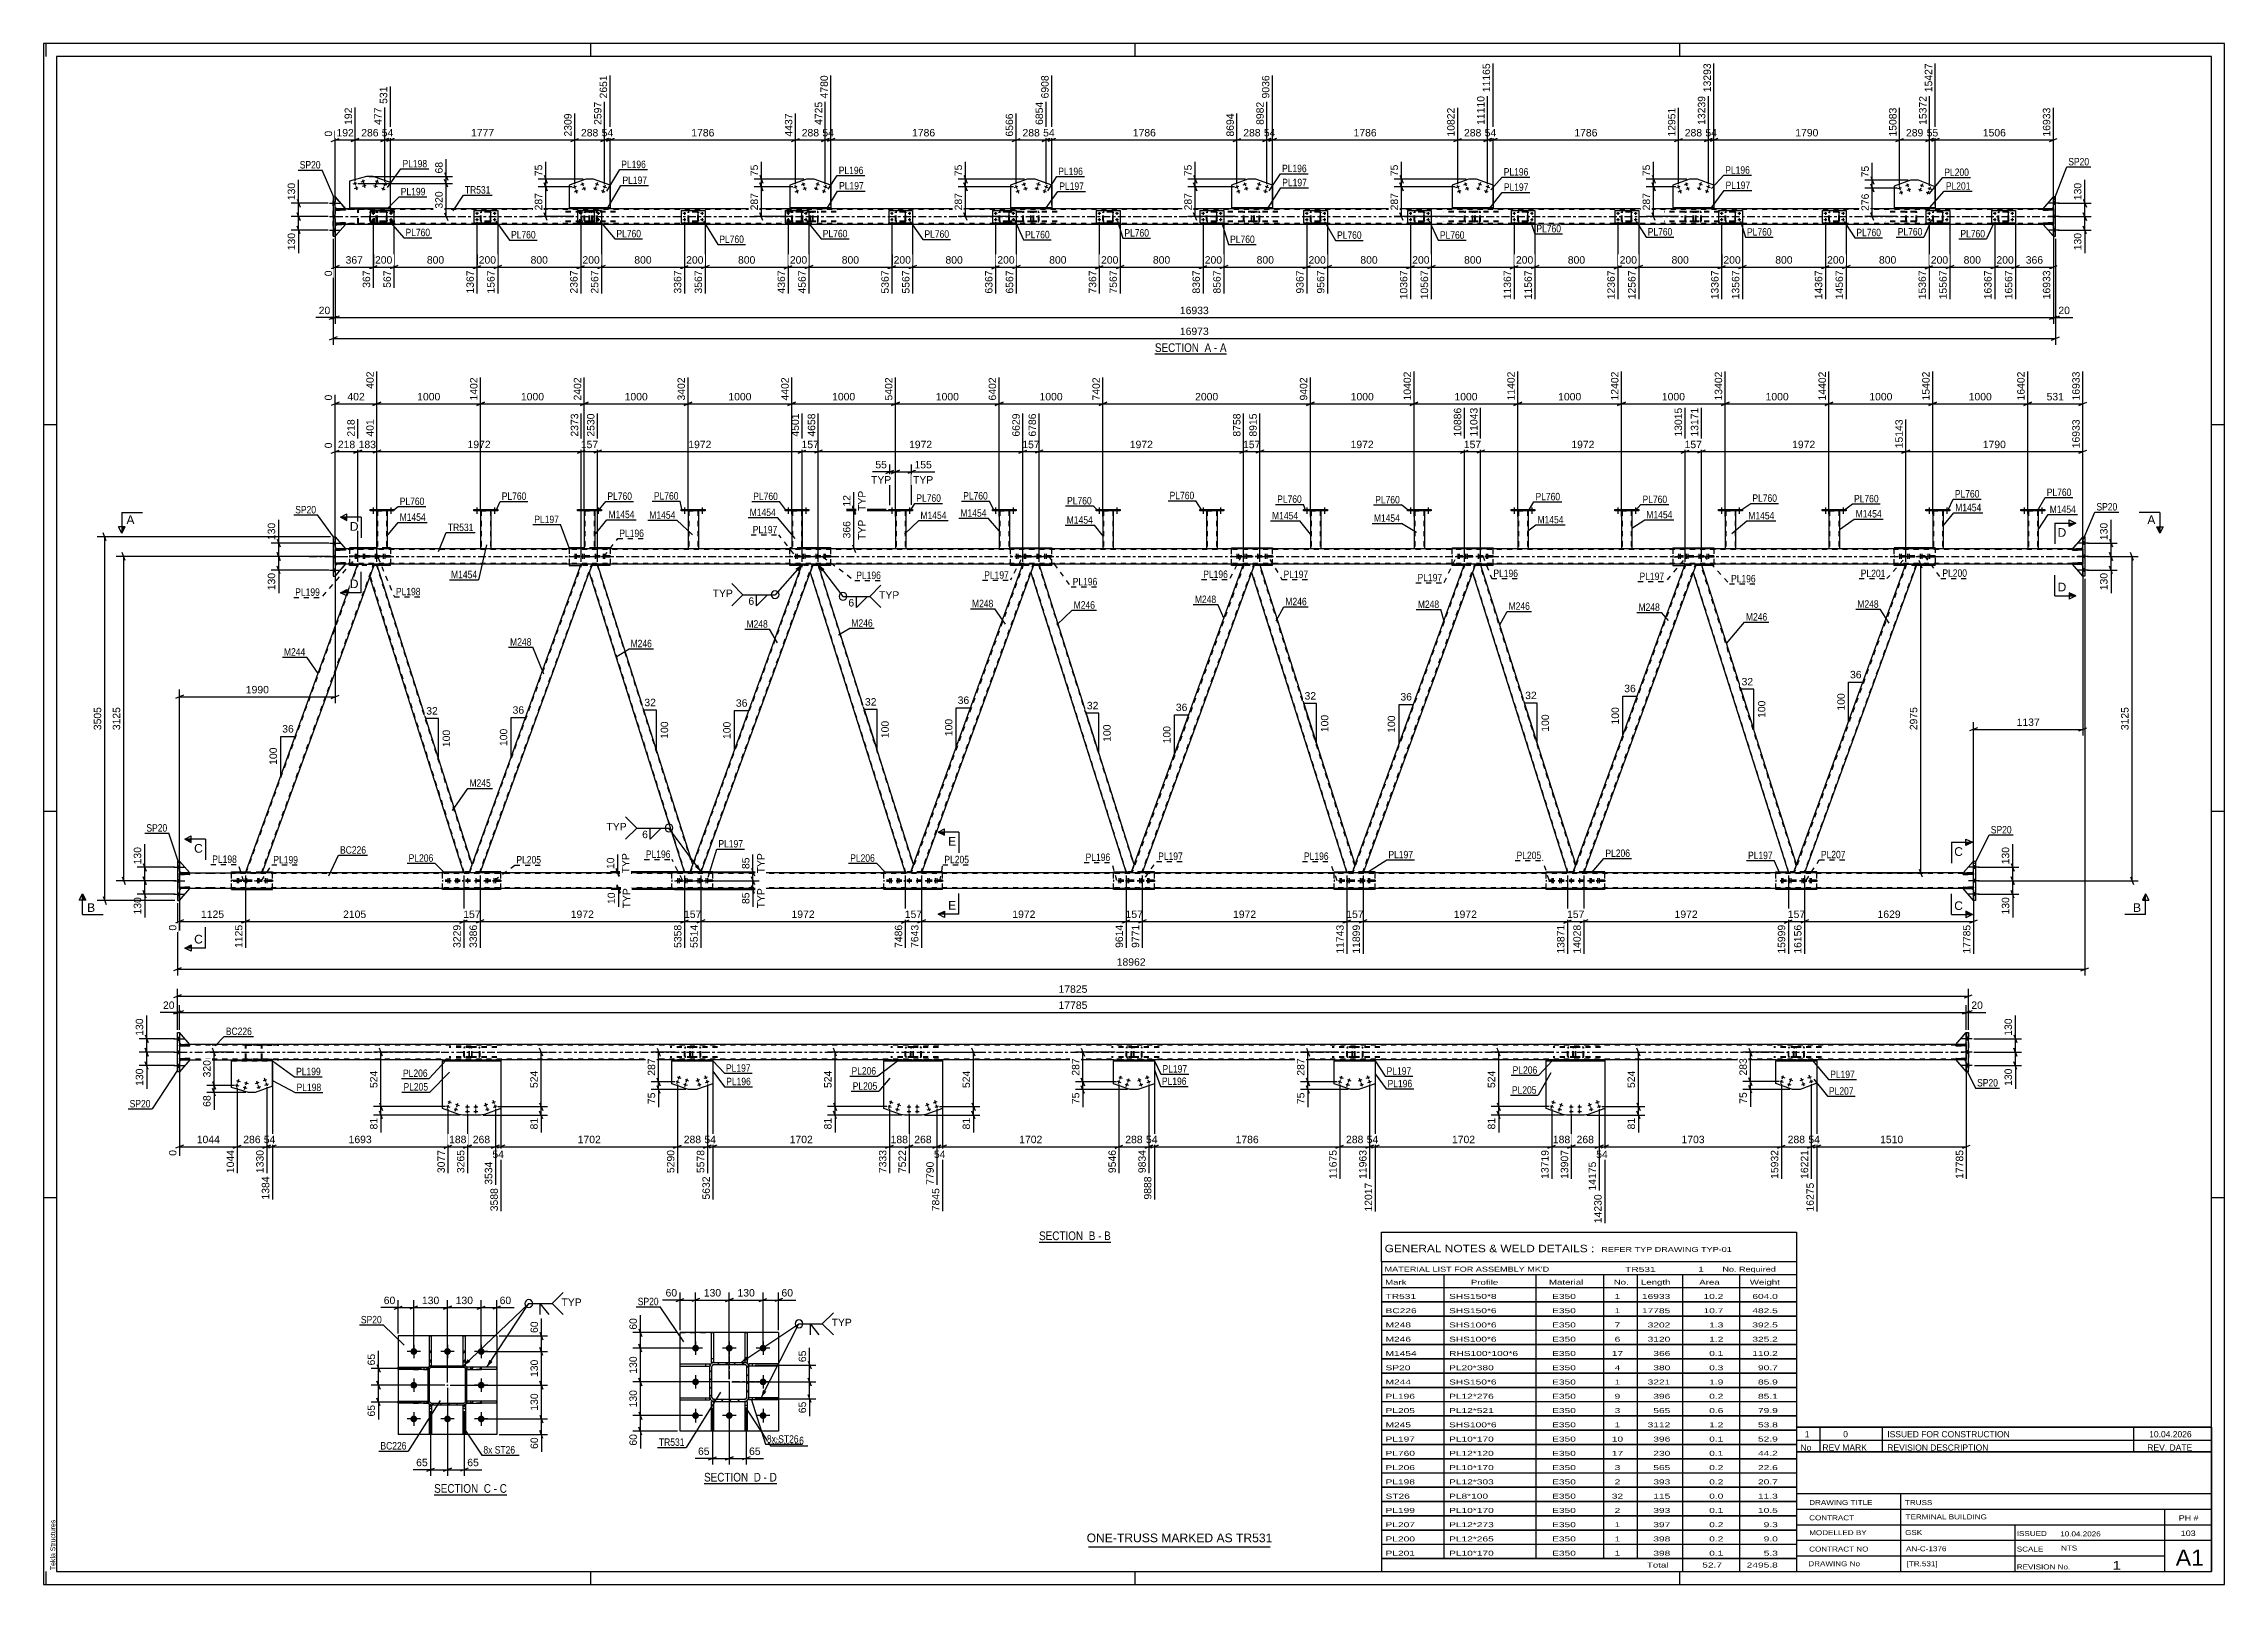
# Model space of a CAD drawing. Header units: millimetres. Extents: x -132 to 709, y -396 to 198.
import ezdxf

# ---------------------------------------------------------------- set-up
doc = ezdxf.new("R2010")
doc.units = ezdxf.units.MM
doc.linetypes.add('DXK_LINE_DOT2', pattern=[3.9198, 1.9599, -1.9599])
doc.linetypes.add('DXK_LINE_DOT3', pattern=[5.9187, 2.979, -0.9799, 0.9799, -0.9799])
doc.styles.add('Arial', font='arial.ttf', dxfattribs={"height": 0.2})
doc.styles.add('Arial Narrow', font='ARIALN.TTF', dxfattribs={"height": 0.2})

# ---------------------------------------------------------------- blocks, each defined once
blk = doc.blocks.new('Unknown-203774460-1113')
at = {"color": 5, "linetype": 'Continuous'}
for p, q in [((709.17, 197.74), (-131.83, 197.74)), ((-131.83, 197.74), (-131.83, -396.26)), ((-130.83, 192.74), (-130.83, 197.74)), ((79.17, 192.74), (79.17, 197.74)), ((289.17, 192.74), (289.17, 197.74)), ((499.17, 192.74), (499.17, 197.74)), ((709.17, -396.26), (709.17, 197.74)), ((704.17, 192.74), (-126.83, 192.74)), ((-126.83, 192.74), (-126.83, -391.26)), ((704.17, -391.26), (704.17, 192.74)), ((-126.83, 50.74), (-131.83, 50.74)), ((709.17, 50.74), (704.17, 50.74)), ((-126.83, -98.26), (-131.83, -98.26)), ((709.17, -98.26), (704.17, -98.26)), ((-126.83, -247.26), (-131.83, -247.26)), ((709.17, -247.26), (704.17, -247.26)), ((-130.83, -396.26), (-130.83, -391.26)), ((-126.83, -391.26), (704.17, -391.26)), ((79.17, -396.26), (79.17, -391.26)), ((289.17, -396.26), (289.17, -391.26)), ((499.17, -396.26), (499.17, -391.26)), ((-131.83, -396.26), (709.17, -396.26))]:
    blk.add_line(p, q, dxfattribs=at)
at = {"color": 174, "linetype": 'Continuous', "style": 'Arial'}
blk.add_text('Tekla Structures', height=1.9102, rotation=90, dxfattribs=at).set_placement((-127.33, -390.76))
blk = doc.blocks.new('Unknown-203774460-12 - 2967')
at = {"color": 6, "linetype": 'Continuous'}
blk.add_line((296.72, 78.11), (324.36, 78.11), dxfattribs=at)
at = {"color": 0, "linetype": 'Continuous'}
blk.add_wipeout([(314.82, 78.86), (314.82, 82.36), (296.72, 82.36), (296.72, 78.86)], dxfattribs=at)
blk.add_wipeout([(318.43, 78.86), (318.43, 82.36), (315.87, 82.36), (315.87, 78.86)], dxfattribs=at)
at = {"color": 7, "linetype": 'Continuous', "style": 'Arial Narrow'}
blk.add_text('SECTION ', height=3.34, dxfattribs=at).set_placement((296.72, 78.86))
at = {"color": 0, "linetype": 'Continuous'}
blk.add_wipeout([(320.76, 78.86), (320.76, 82.36), (319.48, 82.36), (319.48, 78.86)], dxfattribs=at)
blk.add_wipeout([(324.36, 78.86), (324.36, 82.36), (321.81, 82.36), (321.81, 78.86)], dxfattribs=at)
at = {"color": 7, "linetype": 'Continuous', "style": 'Arial Narrow'}
for s, p in [('A', (315.87, 78.86)), ('-', (319.48, 78.86)), ('A', (321.81, 78.86))]:
    blk.add_text(s, height=3.34, dxfattribs=at).set_placement(p)
blk = doc.blocks.new('Unknown-203774460-13 - 8090')
at = {"color": 6, "linetype": 'Continuous'}
blk.add_line((122.86, -357.36), (150.93, -357.36), dxfattribs=at)
at = {"color": 0, "linetype": 'Continuous'}
blk.add_wipeout([(140.96, -356.61), (140.96, -353.11), (122.86, -353.11), (122.86, -356.61)], dxfattribs=at)
blk.add_wipeout([(144.78, -356.61), (144.78, -353.11), (142.01, -353.11), (142.01, -356.61)], dxfattribs=at)
at = {"color": 7, "linetype": 'Continuous', "style": 'Arial Narrow'}
blk.add_text('SECTION ', height=3.34, dxfattribs=at).set_placement((122.86, -356.61))
at = {"color": 0, "linetype": 'Continuous'}
blk.add_wipeout([(147.11, -356.61), (147.11, -353.11), (145.83, -353.11), (145.83, -356.61)], dxfattribs=at)
blk.add_wipeout([(150.93, -356.61), (150.93, -353.11), (148.16, -353.11), (148.16, -356.61)], dxfattribs=at)
at = {"color": 7, "linetype": 'Continuous', "style": 'Arial Narrow'}
for s, p in [('D', (142.01, -356.61)), ('-', (145.83, -356.61)), ('D', (148.16, -356.61))]:
    blk.add_text(s, height=3.34, dxfattribs=at).set_placement(p)
blk = doc.blocks.new('Unknown-203774460-16 - 7703')
at = {"color": 6, "linetype": 'Continuous'}
blk.add_line((18.76, -361.7), (46.83, -361.7), dxfattribs=at)
at = {"color": 0, "linetype": 'Continuous'}
blk.add_wipeout([(36.87, -360.95), (36.87, -357.45), (18.76, -357.45), (18.76, -360.95)], dxfattribs=at)
blk.add_wipeout([(40.69, -360.95), (40.69, -357.45), (37.92, -357.45), (37.92, -360.95)], dxfattribs=at)
at = {"color": 7, "linetype": 'Continuous', "style": 'Arial Narrow'}
blk.add_text('SECTION ', height=3.34, dxfattribs=at).set_placement((18.76, -360.95))
at = {"color": 0, "linetype": 'Continuous'}
blk.add_wipeout([(43.01, -360.95), (43.01, -357.45), (41.74, -357.45), (41.74, -360.95)], dxfattribs=at)
blk.add_wipeout([(46.83, -360.95), (46.83, -357.45), (44.06, -357.45), (44.06, -360.95)], dxfattribs=at)
at = {"color": 7, "linetype": 'Continuous', "style": 'Arial Narrow'}
for s, p in [('C', (37.92, -360.95)), ('-', (41.74, -360.95)), ('C', (44.06, -360.95))]:
    blk.add_text(s, height=3.34, dxfattribs=at).set_placement(p)
blk = doc.blocks.new('Unknown-203774460-17 - 6715')
at = {"color": 6, "linetype": 'Continuous'}
blk.add_line((252.05, -264.28), (279.7, -264.28), dxfattribs=at)
at = {"color": 0, "linetype": 'Continuous'}
blk.add_wipeout([(270.16, -263.53), (270.16, -260.03), (252.05, -260.03), (252.05, -263.53)], dxfattribs=at)
blk.add_wipeout([(273.76, -263.53), (273.76, -260.03), (271.21, -260.03), (271.21, -263.53)], dxfattribs=at)
at = {"color": 7, "linetype": 'Continuous', "style": 'Arial Narrow'}
blk.add_text('SECTION ', height=3.34, dxfattribs=at).set_placement((252.05, -263.53))
at = {"color": 0, "linetype": 'Continuous'}
blk.add_wipeout([(276.09, -263.53), (276.09, -260.03), (274.81, -260.03), (274.81, -263.53)], dxfattribs=at)
blk.add_wipeout([(279.7, -263.53), (279.7, -260.03), (277.14, -260.03), (277.14, -263.53)], dxfattribs=at)
at = {"color": 7, "linetype": 'Continuous', "style": 'Arial Narrow'}
for s, p in [('B', (271.21, -263.53)), ('B', (277.14, -263.53)), ('-', (274.81, -263.53))]:
    blk.add_text(s, height=3.34, dxfattribs=at).set_placement(p)
blk = doc.blocks.new('Part-203774460-4653 - 4555')
at = {"color": 2, "linetype": 'Continuous'}
for p, q in [((36.69, 17.64), (36.69, 3)), ((40.69, 17.64), (40.69, 3))]:
    blk.add_line(p, q, dxfattribs=at)
at = {"color": 7, "linetype": 'DXK_LINE_DOT2'}
for p, q in [((36.69, 17.64), (40.69, 17.64)), ((36.93, 17.64), (36.93, 3)), ((40.45, 17.64), (40.45, 3)), ((40.69, 3), (36.69, 3))]:
    blk.add_line(p, q, dxfattribs=at)
blk = doc.blocks.new('Part-203774460-4781 - 4555')
at = {"color": 7, "linetype": 'DXK_LINE_DOT2'}
for p, q in [((126.3, -124.76), (110.45, -124.76)), ((110.45, -124.76), (110.45, -125.24)), ((126.3, -125.24), (110.45, -125.24)), ((116.86, -124.76), (116.86, -125.24)), ((119.89, -125.24), (119.89, -124.76)), ((126.3, -124.76), (126.3, -125.24))]:
    blk.add_line(p, q, dxfattribs=at)
blk = doc.blocks.new('Part-203774460-4572 - 4555')
at = {"color": 2, "linetype": 'Continuous'}
for p, q in [((236.69, 17.64), (236.69, 3)), ((240.69, 17.64), (240.69, 3))]:
    blk.add_line(p, q, dxfattribs=at)
at = {"color": 7, "linetype": 'DXK_LINE_DOT2'}
for p, q in [((236.69, 17.64), (240.69, 17.64)), ((236.93, 17.64), (236.93, 3)), ((240.45, 17.64), (240.45, 3)), ((240.69, 3), (236.69, 3))]:
    blk.add_line(p, q, dxfattribs=at)
blk = doc.blocks.new('Part-203774460-4685 - 4555')
at = {"color": 2, "linetype": 'Continuous'}
for p, q in [((-79.43, -122), (-78.83, -122)), ((-75.43, -122), (-67.43, -122)), ((-67.33, -122), (-53.98, -122)), ((608.43, -122), (-47.6, -122)), ((612.43, -122), (611.83, -122)), ((-79.43, -128), (-78.83, -128)), ((-67.43, -128), (-75.43, -128)), ((608.43, -128), (-67.33, -128)), ((612.43, -128), (611.83, -128))]:
    blk.add_line(p, q, dxfattribs=at)
at = {"color": 7, "linetype": 'DXK_LINE_DOT2'}
for p, q in [((-79.43, -128), (-79.43, -122)), ((-67.43, -122.24), (-79.43, -122.24)), ((-78.83, -122), (-75.43, -122)), ((612.43, -122.24), (-67.33, -122.24)), ((612.43, -122), (-53.98, -122)), ((-47.6, -122), (-53.98, -122)), ((611.83, -122), (608.43, -122)), ((612.43, -128), (612.43, -122)), ((-67.43, -127.76), (-79.43, -127.76)), ((-75.43, -128), (-78.83, -128)), ((612.43, -127.76), (-67.33, -127.76)), ((611.83, -128), (608.43, -128))]:
    blk.add_line(p, q, dxfattribs=at)
blk = doc.blocks.new('Bolt-203774460-4813 - 4555')
at = {"linetype": 'Continuous'}
for points in [[(315.01, 17.64), (315.57, 17.64), (315.57, 18.12), (315.01, 18.12)], [(315.01, 17.64), (315.57, 17.64), (315.57, 18.12), (315.01, 18.12)], [(321.81, 17.64), (322.37, 17.64), (322.37, 18.12), (321.81, 18.12)], [(321.81, 17.64), (322.37, 17.64), (322.37, 18.12), (321.81, 18.12)]]:
    blk.add_hatch(color=1, dxfattribs=at).paths.add_polyline_path(points)
at = {"color": 1, "linetype": 'Continuous'}
for p, q in [((315.01, 18.12), (315.01, 17.64)), ((315.01, 18.12), (315.01, 17.64)), ((315.29, 18.92), (315.29, 16.4)), ((315.29, 18.92), (315.29, 16.4)), ((315.57, 18.12), (315.57, 17.64)), ((315.57, 18.12), (315.57, 17.64)), ((321.81, 18.12), (321.81, 17.64)), ((321.81, 18.12), (321.81, 17.64)), ((322.09, 18.92), (322.09, 16.4)), ((322.09, 18.92), (322.09, 16.4)), ((322.37, 18.12), (322.37, 17.64)), ((322.37, 18.12), (322.37, 17.64))]:
    blk.add_line(p, q, dxfattribs=at)
blk = doc.blocks.new('Part-203774460-4562 - 4555')
at = {"color": 2, "linetype": 'Continuous'}
for p, q in [((276.69, 17.64), (276.69, 3)), ((280.69, 17.64), (280.69, 3))]:
    blk.add_line(p, q, dxfattribs=at)
at = {"color": 7, "linetype": 'DXK_LINE_DOT2'}
for p, q in [((276.69, 17.64), (280.69, 17.64)), ((276.93, 17.64), (276.93, 3)), ((280.45, 17.64), (280.45, 3)), ((280.69, 3), (276.69, 3))]:
    blk.add_line(p, q, dxfattribs=at)
blk = doc.blocks.new('Part-203774460-4695 - 4555')
at = {"color": 2, "linetype": 'Continuous'}
for p, q in [((-5.91, 17.64), (-5.91, 18.12)), ((-5.91, 18.12), (3.29, 18.12)), ((3.29, 17.64), (-5.91, 17.64)), ((3.29, 18.12), (3.29, 17.64))]:
    blk.add_line(p, q, dxfattribs=at)
blk = doc.blocks.new('Part-203774460-4638 - 4555')
at = {"color": 2, "linetype": 'Continuous'}
for p, q in [((394.09, 17.64), (394.09, 18.12)), ((394.09, 18.12), (403.29, 18.12)), ((403.29, 17.64), (394.09, 17.64)), ((403.29, 18.12), (403.29, 17.64))]:
    blk.add_line(p, q, dxfattribs=at)
blk = doc.blocks.new('Bolt-203774460-5081 - 4555')
at = {"linetype": 'Continuous'}
for points in [[(631.65, 17.64), (632.21, 17.64), (632.21, 18.12), (631.65, 18.12)], [(631.65, 17.64), (632.21, 17.64), (632.21, 18.12), (631.65, 18.12)], [(638.45, 17.64), (639.01, 17.64), (639.01, 18.12), (638.45, 18.12)], [(638.45, 17.64), (639.01, 17.64), (639.01, 18.12), (638.45, 18.12)]]:
    blk.add_hatch(color=1, dxfattribs=at).paths.add_polyline_path(points)
at = {"color": 1, "linetype": 'Continuous'}
for p, q in [((631.65, 18.12), (631.65, 17.64)), ((631.65, 18.12), (631.65, 17.64)), ((631.93, 18.92), (631.93, 16.4)), ((631.93, 18.92), (631.93, 16.4)), ((632.21, 18.12), (632.21, 17.64)), ((632.21, 18.12), (632.21, 17.64)), ((638.45, 18.12), (638.45, 17.64)), ((638.45, 18.12), (638.45, 17.64)), ((638.73, 18.92), (638.73, 16.4)), ((638.73, 18.92), (638.73, 16.4)), ((639.01, 18.12), (639.01, 17.64)), ((639.01, 18.12), (639.01, 17.64))]:
    blk.add_line(p, q, dxfattribs=at)
blk = doc.blocks.new('Part-203774460-4690 - 4555')
at = {"color": 7, "linetype": 'DXK_LINE_DOT3'}
for p, q in [((-29.38, 0), (622.63, 0)), ((622.73, 0), (664.56, 0))]:
    blk.add_line(p, q, dxfattribs=at)
at = {"color": 2, "linetype": 'Continuous'}
for p, q in [((-18.78, 3), (-19.38, 3)), ((622.63, 3), (-15.38, 3)), ((650.56, 3), (622.73, 3)), ((654.56, 3), (653.96, 3)), ((-18.78, -3), (-19.38, -3)), ((-10.67, -3), (-15.38, -3)), ((622.63, -3), (-4.28, -3)), ((650.56, -3), (622.73, -3)), ((654.56, -3), (653.96, -3))]:
    blk.add_line(p, q, dxfattribs=at)
at = {"color": 7, "linetype": 'DXK_LINE_DOT2'}
for p, q in [((-19.38, -3), (-19.38, 3)), ((622.63, 2.68), (-19.38, 2.68)), ((-15.38, 3), (-18.78, 3)), ((654.56, 2.68), (622.73, 2.68)), ((653.96, 3), (650.56, 3)), ((654.56, 3), (654.56, -3)), ((622.63, -2.68), (-19.38, -2.68)), ((-15.38, -3), (-18.78, -3)), ((622.63, -3), (-10.67, -3)), ((-4.28, -3), (-10.67, -3)), ((654.56, -2.68), (622.73, -2.68)), ((653.96, -3), (622.73, -3))]:
    blk.add_line(p, q, dxfattribs=at)
blk = doc.blocks.new('Part-203774460-4567 - 4555')
at = {"color": 2, "linetype": 'Continuous'}
for p, q in [((234.09, 17.64), (234.09, 18.12)), ((234.09, 18.12), (243.29, 18.12)), ((243.29, 17.64), (234.09, 17.64)), ((243.29, 18.12), (243.29, 17.64))]:
    blk.add_line(p, q, dxfattribs=at)
blk = doc.blocks.new('Part-203774460-4577 - 4555')
at = {"color": 2, "linetype": 'Continuous'}
for p, q in [((194.09, 17.64), (194.09, 18.12)), ((194.09, 18.12), (203.29, 18.12)), ((203.29, 17.64), (194.09, 17.64)), ((203.29, 18.12), (203.29, 17.64))]:
    blk.add_line(p, q, dxfattribs=at)
blk = doc.blocks.new('Part-203774460-4711 - 4555')
at = {"color": 7, "linetype": 'DXK_LINE_DOT2'}
for p, q in [((654.56, 2.76), (650.56, 2.76)), ((650.56, 2.76), (650.56, 2.44)), ((650.56, 2.44), (654.56, 2.44)), ((653.96, 2.44), (653.96, 2.76)), ((654.56, 2.44), (654.56, 2.76))]:
    blk.add_line(p, q, dxfattribs=at)
blk = doc.blocks.new('Part-203774460-4582 - 4555')
at = {"color": 2, "linetype": 'Continuous'}
for p, q in [((196.69, 17.64), (196.69, 3)), ((200.69, 17.64), (200.69, 3))]:
    blk.add_line(p, q, dxfattribs=at)
at = {"color": 7, "linetype": 'DXK_LINE_DOT2'}
for p, q in [((196.69, 17.64), (200.69, 17.64)), ((196.93, 17.64), (196.93, 3)), ((200.45, 17.64), (200.45, 3)), ((200.69, 3), (196.69, 3))]:
    blk.add_line(p, q, dxfattribs=at)
blk = doc.blocks.new('Part-203774460-4583 - 4555')
at = {"color": 2, "linetype": 'Continuous'}
for p, q in [((110.45, -122), (110.45, -121.6)), ((110.45, -121.6), (115.21, -121.6)), ((126.3, -121.6), (121.75, -121.6)), ((126.3, -122), (126.3, -121.6)), ((110.45, -128.4), (110.45, -128)), ((126.3, -128.4), (110.45, -128.4)), ((126.3, -128.4), (126.3, -128))]:
    blk.add_line(p, q, dxfattribs=at)
at = {"color": 7, "linetype": 'DXK_LINE_DOT2'}
for p, q in [((110.45, -128), (110.45, -122)), ((121.75, -121.6), (115.21, -121.6)), ((126.3, -128), (126.3, -122))]:
    blk.add_line(p, q, dxfattribs=at)
blk = doc.blocks.new('Bolt-203774460-4669 - 4555')
at = {"linetype": 'Continuous'}
for points in [[(655.36, 4.68), (655.36, 5.72), (654.56, 5.72), (654.56, 4.68)], [(655.36, 4.68), (655.36, 5.72), (654.56, 5.72), (654.56, 4.68)], [(655.36, 4.68), (655.36, 5.72), (654.56, 5.72), (654.56, 4.68)], [(655.36, -0.52), (655.36, 0.52), (654.56, 0.52), (654.56, -0.52)], [(655.36, -0.52), (655.36, 0.52), (654.56, 0.52), (654.56, -0.52)], [(655.36, -5.72), (655.36, -4.68), (654.56, -4.68), (654.56, -5.72)], [(655.36, -5.72), (655.36, -4.68), (654.56, -4.68), (654.56, -5.72)], [(655.36, -5.72), (655.36, -4.68), (654.56, -4.68), (654.56, -5.72)]]:
    blk.add_hatch(color=1, dxfattribs=at).paths.add_polyline_path(points)
at = {"color": 1, "linetype": 'Continuous'}
for p, q in [((656.76, 5.2), (652.56, 5.2)), ((656.76, 5.2), (652.56, 5.2)), ((656.76, 5.2), (652.56, 5.2)), ((656.76, 0), (652.56, 0)), ((656.76, 0), (652.56, 0)), ((655.36, 5.72), (654.56, 5.72)), ((655.36, 5.72), (654.56, 5.72)), ((655.36, 5.72), (654.56, 5.72)), ((655.36, 4.68), (654.56, 4.68)), ((655.36, 4.68), (654.56, 4.68)), ((655.36, 4.68), (654.56, 4.68)), ((655.36, 0.52), (654.56, 0.52)), ((655.36, 0.52), (654.56, 0.52)), ((656.76, -5.2), (652.56, -5.2)), ((656.76, -5.2), (652.56, -5.2)), ((656.76, -5.2), (652.56, -5.2)), ((655.36, -0.52), (654.56, -0.52)), ((655.36, -0.52), (654.56, -0.52)), ((655.36, -4.68), (654.56, -4.68)), ((655.36, -4.68), (654.56, -4.68)), ((655.36, -4.68), (654.56, -4.68)), ((655.36, -5.72), (654.56, -5.72)), ((655.36, -5.72), (654.56, -5.72)), ((655.36, -5.72), (654.56, -5.72))]:
    blk.add_line(p, q, dxfattribs=at)
blk = doc.blocks.new('Part-203774460-4588 - 4555')
at = {"color": 2, "linetype": 'Continuous'}
for p, q in [((396.69, 17.64), (396.69, 3)), ((400.69, 17.64), (400.69, 3))]:
    blk.add_line(p, q, dxfattribs=at)
at = {"color": 7, "linetype": 'DXK_LINE_DOT2'}
for p, q in [((396.69, 17.64), (400.69, 17.64)), ((396.93, 17.64), (396.93, 3)), ((400.45, 17.64), (400.45, 3)), ((400.69, 3), (396.69, 3))]:
    blk.add_line(p, q, dxfattribs=at)
blk = doc.blocks.new('Bolt-203774460-5103 - 4555')
at = {"color": 1, "linetype": 'DXK_LINE_DOT2'}
for p, q in [((112.25, -124.76), (112.25, -125.24)), ((112.61, -123.96), (112.61, -126.96)), ((112.86, -124.76), (112.86, -125.24)), ((112.97, -124.76), (112.97, -125.24)), ((113.22, -123.96), (113.22, -126.96)), ((113.58, -124.76), (113.58, -125.24)), ((115.27, -124.76), (115.27, -125.24)), ((115.63, -123.96), (115.63, -126.96)), ((115.87, -124.76), (115.87, -125.24)), ((115.99, -124.76), (115.99, -125.24)), ((116.23, -123.96), (116.23, -126.96)), ((116.59, -124.76), (116.59, -125.24))]:
    blk.add_line(p, q, dxfattribs=at)
blk = doc.blocks.new('Part-203774460-4593 - 4555')
at = {"color": 2, "linetype": 'Continuous'}
for p, q in [((581.77, 3.4), (581.77, 3)), ((596.69, 3.4), (581.77, 3.4)), ((581.77, -3.4), (581.77, -3)), ((586.19, -3.4), (581.77, -3.4)), ((597.69, -3.4), (590.45, -3.4)), ((597.69, -3.4), (597.69, -3))]:
    blk.add_line(p, q, dxfattribs=at)
at = {"color": 7, "linetype": 'DXK_LINE_DOT2'}
for p, q in [((581.77, -3), (581.77, 3)), ((597.69, 3.4), (596.69, 3.4)), ((597.69, 3.4), (597.69, -3)), ((590.45, -3.4), (586.19, -3.4))]:
    blk.add_line(p, q, dxfattribs=at)
blk = doc.blocks.new('Part-203774460-4663 - 4555')
at = {"color": 2, "linetype": 'Continuous'}
for p, q in [((76.69, 17.64), (76.69, 3)), ((80.69, 17.64), (80.69, 3))]:
    blk.add_line(p, q, dxfattribs=at)
at = {"color": 7, "linetype": 'DXK_LINE_DOT2'}
for p, q in [((76.69, 17.64), (80.69, 17.64)), ((76.93, 17.64), (76.93, 3)), ((80.45, 17.64), (80.45, 3)), ((80.69, 3), (76.69, 3))]:
    blk.add_line(p, q, dxfattribs=at)
blk = doc.blocks.new('Part-203774460-4715 - 4555')
at = {"color": 2, "linetype": 'Continuous'}
for p, q in [((650.56, -3), (653.96, -3)), ((654.56, -7.6), (650.56, -3)), ((653.96, -3), (654.56, -3.6))]:
    blk.add_line(p, q, dxfattribs=at)
at = {"color": 7, "linetype": 'DXK_LINE_DOT2'}
blk.add_line((654.56, -7.6), (654.56, -3.6), dxfattribs=at)
blk = doc.blocks.new('Part-203774460-4598 - 4555')
at = {"color": 2, "linetype": 'Continuous'}
for p, q in [((354.09, 17.64), (354.09, 18.12)), ((354.09, 18.12), (363.29, 18.12)), ((363.29, 17.64), (354.09, 17.64)), ((363.29, 18.12), (363.29, 17.64))]:
    blk.add_line(p, q, dxfattribs=at)
blk = doc.blocks.new('Bolt-203774460-5049 - 4555')
at = {"linetype": 'Continuous'}
for points in [[(235.01, 17.64), (235.57, 17.64), (235.57, 18.12), (235.01, 18.12)], [(235.01, 17.64), (235.57, 17.64), (235.57, 18.12), (235.01, 18.12)], [(241.81, 17.64), (242.37, 17.64), (242.37, 18.12), (241.81, 18.12)], [(241.81, 17.64), (242.37, 17.64), (242.37, 18.12), (241.81, 18.12)]]:
    blk.add_hatch(color=1, dxfattribs=at).paths.add_polyline_path(points)
at = {"color": 1, "linetype": 'Continuous'}
for p, q in [((235.01, 18.12), (235.01, 17.64)), ((235.01, 18.12), (235.01, 17.64)), ((235.29, 18.92), (235.29, 16.4)), ((235.29, 18.92), (235.29, 16.4)), ((235.57, 18.12), (235.57, 17.64)), ((235.57, 18.12), (235.57, 17.64)), ((241.81, 18.12), (241.81, 17.64)), ((241.81, 18.12), (241.81, 17.64)), ((242.09, 18.92), (242.09, 16.4)), ((242.09, 18.92), (242.09, 16.4)), ((242.37, 18.12), (242.37, 17.64)), ((242.37, 18.12), (242.37, 17.64))]:
    blk.add_line(p, q, dxfattribs=at)
blk = doc.blocks.new('Part-203774460-4658 - 4555')
at = {"color": 2, "linetype": 'Continuous'}
for p, q in [((74.09, 17.64), (74.09, 18.12)), ((74.09, 18.12), (83.29, 18.12)), ((83.29, 17.64), (74.09, 17.64)), ((83.29, 18.12), (83.29, 17.64))]:
    blk.add_line(p, q, dxfattribs=at)
blk = doc.blocks.new('Part-203774460-5005 - 4555')
at = {"color": 2, "linetype": 'Continuous'}
for p, q in [((164.92, -3), (163.75, -6.21)), ((163.75, -6.21), (200.47, -122)), ((203.65, -118.79), (166.93, -3)), ((202.49, -122), (203.65, -118.79))]:
    blk.add_line(p, q, dxfattribs=at)
at = {"color": 7, "linetype": 'DXK_LINE_DOT2'}
for p, q in [((200.72, -122), (163.89, -5.84)), ((166.93, -3), (164.92, -3)), ((166.68, -3), (203.52, -119.16)), ((202.49, -122), (200.47, -122))]:
    blk.add_line(p, q, dxfattribs=at)
blk = doc.blocks.new('Part-203774460-4603 - 4555')
at = {"color": 2, "linetype": 'Continuous'}
for p, q in [((356.69, 17.64), (356.69, 3)), ((360.69, 17.64), (360.69, 3))]:
    blk.add_line(p, q, dxfattribs=at)
at = {"color": 7, "linetype": 'DXK_LINE_DOT2'}
for p, q in [((356.69, 17.64), (360.69, 17.64)), ((356.93, 17.64), (356.93, 3)), ((360.45, 17.64), (360.45, 3)), ((360.69, 3), (356.69, 3))]:
    blk.add_line(p, q, dxfattribs=at)
blk = doc.blocks.new('Part-203774460-4608 - 4555')
at = {"color": 2, "linetype": 'Continuous'}
for p, q in [((274.09, 17.64), (274.09, 18.12)), ((274.09, 18.12), (283.29, 18.12)), ((283.29, 17.64), (274.09, 17.64)), ((283.29, 18.12), (283.29, 17.64))]:
    blk.add_line(p, q, dxfattribs=at)
blk = doc.blocks.new('Part-203774460-4613 - 4555')
at = {"color": 2, "linetype": 'Continuous'}
for p, q in [((516.69, 17.64), (516.69, 3)), ((520.69, 17.64), (520.69, 3))]:
    blk.add_line(p, q, dxfattribs=at)
at = {"color": 7, "linetype": 'DXK_LINE_DOT2'}
for p, q in [((516.69, 17.64), (520.69, 17.64)), ((516.93, 17.64), (516.93, 3)), ((520.45, 17.64), (520.45, 3)), ((520.69, 3), (516.69, 3))]:
    blk.add_line(p, q, dxfattribs=at)
blk = doc.blocks.new('Part-203774460-4618 - 4555')
at = {"color": 2, "linetype": 'Continuous'}
for p, q in [((474.09, 17.64), (474.09, 18.12)), ((474.09, 18.12), (483.29, 18.12)), ((483.29, 17.64), (474.09, 17.64)), ((483.29, 18.12), (483.29, 17.64))]:
    blk.add_line(p, q, dxfattribs=at)
blk = doc.blocks.new('Part-203774460-4623 - 4555')
at = {"color": 2, "linetype": 'Continuous'}
for p, q in [((476.69, 17.64), (476.69, 3)), ((480.69, 17.64), (480.69, 3))]:
    blk.add_line(p, q, dxfattribs=at)
at = {"color": 7, "linetype": 'DXK_LINE_DOT2'}
for p, q in [((476.69, 17.64), (480.69, 17.64)), ((476.93, 17.64), (476.93, 3)), ((480.45, 17.64), (480.45, 3)), ((480.69, 3), (476.69, 3))]:
    blk.add_line(p, q, dxfattribs=at)
blk = doc.blocks.new('Part-203774460-4628 - 4555')
at = {"color": 2, "linetype": 'Continuous'}
for p, q in [((434.09, 17.64), (434.09, 18.12)), ((434.09, 18.12), (443.29, 18.12)), ((443.29, 17.64), (434.09, 17.64)), ((443.29, 18.12), (443.29, 17.64))]:
    blk.add_line(p, q, dxfattribs=at)
blk = doc.blocks.new('Bolt-203774460-4697 - 4555')
at = {"color": 1, "linetype": 'DXK_LINE_DOT2'}
for p, q in [((194.01, -124.76), (194.01, -125.24)), ((194.37, -123.96), (194.37, -126.96)), ((194.61, -124.76), (194.61, -125.24)), ((194.73, -124.76), (194.73, -125.24)), ((194.97, -123.96), (194.97, -126.96)), ((195.33, -124.76), (195.33, -125.24)), ((197.03, -124.76), (197.03, -125.24)), ((197.39, -123.96), (197.39, -126.96)), ((197.63, -124.76), (197.63, -125.24)), ((197.75, -124.76), (197.75, -125.24)), ((197.99, -123.96), (197.99, -126.96)), ((198.35, -124.76), (198.35, -125.24))]:
    blk.add_line(p, q, dxfattribs=at)
blk = doc.blocks.new('Part-203774460-4633 - 4555')
at = {"color": 2, "linetype": 'Continuous'}
for p, q in [((436.69, 17.64), (436.69, 3)), ((440.69, 17.64), (440.69, 3))]:
    blk.add_line(p, q, dxfattribs=at)
at = {"color": 7, "linetype": 'DXK_LINE_DOT2'}
for p, q in [((436.69, 17.64), (440.69, 17.64)), ((436.93, 17.64), (436.93, 3)), ((440.45, 17.64), (440.45, 3)), ((440.69, 3), (436.69, 3))]:
    blk.add_line(p, q, dxfattribs=at)
blk = doc.blocks.new('Bolt-203774460-4698 - 4555')
at = {"linetype": 'Continuous'}
for points in [[(613.23, -120.32), (613.23, -119.28), (612.43, -119.28), (612.43, -120.32)], [(613.23, -120.32), (613.23, -119.28), (612.43, -119.28), (612.43, -120.32)], [(613.23, -120.32), (613.23, -119.28), (612.43, -119.28), (612.43, -120.32)], [(613.23, -125.52), (613.23, -124.48), (612.43, -124.48), (612.43, -125.52)], [(613.23, -125.52), (613.23, -124.48), (612.43, -124.48), (612.43, -125.52)], [(613.23, -130.72), (613.23, -129.68), (612.43, -129.68), (612.43, -130.72)], [(613.23, -130.72), (613.23, -129.68), (612.43, -129.68), (612.43, -130.72)], [(613.23, -130.72), (613.23, -129.68), (612.43, -129.68), (612.43, -130.72)]]:
    blk.add_hatch(color=1, dxfattribs=at).paths.add_polyline_path(points)
at = {"color": 1, "linetype": 'Continuous'}
for p, q in [((614.63, -119.8), (610.43, -119.8)), ((614.63, -119.8), (610.43, -119.8)), ((614.63, -119.8), (610.43, -119.8)), ((614.63, -125), (610.43, -125)), ((614.63, -125), (610.43, -125)), ((613.23, -119.28), (612.43, -119.28)), ((613.23, -119.28), (612.43, -119.28)), ((613.23, -119.28), (612.43, -119.28)), ((613.23, -120.32), (612.43, -120.32)), ((613.23, -120.32), (612.43, -120.32)), ((613.23, -120.32), (612.43, -120.32)), ((613.23, -124.48), (612.43, -124.48)), ((613.23, -124.48), (612.43, -124.48)), ((613.23, -125.52), (612.43, -125.52)), ((613.23, -125.52), (612.43, -125.52)), ((614.63, -130.2), (610.43, -130.2)), ((614.63, -130.2), (610.43, -130.2)), ((614.63, -130.2), (610.43, -130.2)), ((613.23, -129.68), (612.43, -129.68)), ((613.23, -129.68), (612.43, -129.68)), ((613.23, -129.68), (612.43, -129.68)), ((613.23, -130.72), (612.43, -130.72)), ((613.23, -130.72), (612.43, -130.72)), ((613.23, -130.72), (612.43, -130.72))]:
    blk.add_line(p, q, dxfattribs=at)
blk = doc.blocks.new('Part-203774460-4703 - 4555')
at = {"color": 2, "linetype": 'Continuous'}
for p, q in [((116.69, 17.64), (116.69, 3)), ((120.69, 17.64), (120.69, 3))]:
    blk.add_line(p, q, dxfattribs=at)
at = {"color": 7, "linetype": 'DXK_LINE_DOT2'}
for p, q in [((116.69, 17.64), (120.69, 17.64)), ((116.93, 17.64), (116.93, 3)), ((120.45, 17.64), (120.45, 3)), ((120.69, 3), (116.69, 3))]:
    blk.add_line(p, q, dxfattribs=at)
blk = doc.blocks.new('Part-203774460-4643 - 4555')
at = {"color": 2, "linetype": 'Continuous'}
for p, q in [((-3.31, 17.64), (-3.31, 3)), ((0.69, 17.64), (0.69, 3))]:
    blk.add_line(p, q, dxfattribs=at)
at = {"color": 7, "linetype": 'DXK_LINE_DOT2'}
for p, q in [((-3.31, 17.64), (0.69, 17.64)), ((-3.07, 17.64), (-3.07, 3)), ((0.45, 17.64), (0.45, 3)), ((0.69, 3), (-3.31, 3))]:
    blk.add_line(p, q, dxfattribs=at)
blk = doc.blocks.new('Part-203774460-4708 - 4555')
at = {"color": 2, "linetype": 'Continuous'}
for p, q in [((154.09, 17.64), (154.09, 18.12)), ((154.09, 18.12), (163.29, 18.12)), ((163.29, 17.64), (154.09, 17.64)), ((163.29, 18.12), (163.29, 17.64))]:
    blk.add_line(p, q, dxfattribs=at)
blk = doc.blocks.new('Part-203774460-4712 - 4555')
at = {"color": 7, "linetype": 'DXK_LINE_DOT2'}
for p, q in [((654.56, -2.44), (650.56, -2.44)), ((650.56, -2.44), (650.56, -2.76)), ((650.56, -2.76), (654.56, -2.76)), ((653.96, -2.76), (653.96, -2.44)), ((654.56, -2.76), (654.56, -2.44))]:
    blk.add_line(p, q, dxfattribs=at)
blk = doc.blocks.new('Bolt-203774460-5047 - 4555')
at = {"linetype": 'Continuous'}
for points in [[(275.01, 17.64), (275.57, 17.64), (275.57, 18.12), (275.01, 18.12)], [(275.01, 17.64), (275.57, 17.64), (275.57, 18.12), (275.01, 18.12)], [(281.81, 17.64), (282.37, 17.64), (282.37, 18.12), (281.81, 18.12)], [(281.81, 17.64), (282.37, 17.64), (282.37, 18.12), (281.81, 18.12)]]:
    blk.add_hatch(color=1, dxfattribs=at).paths.add_polyline_path(points)
at = {"color": 1, "linetype": 'Continuous'}
for p, q in [((275.01, 18.12), (275.01, 17.64)), ((275.01, 18.12), (275.01, 17.64)), ((275.29, 18.92), (275.29, 16.4)), ((275.29, 18.92), (275.29, 16.4)), ((275.57, 18.12), (275.57, 17.64)), ((275.57, 18.12), (275.57, 17.64)), ((281.81, 18.12), (281.81, 17.64)), ((281.81, 18.12), (281.81, 17.64)), ((282.09, 18.92), (282.09, 16.4)), ((282.09, 18.92), (282.09, 16.4)), ((282.37, 18.12), (282.37, 17.64)), ((282.37, 18.12), (282.37, 17.64))]:
    blk.add_line(p, q, dxfattribs=at)
blk = doc.blocks.new('Part-203774460-4648 - 4555')
at = {"color": 2, "linetype": 'Continuous'}
for p, q in [((34.09, 17.64), (34.09, 18.12)), ((34.09, 18.12), (43.29, 18.12)), ((43.29, 17.64), (34.09, 17.64)), ((43.29, 18.12), (43.29, 17.64))]:
    blk.add_line(p, q, dxfattribs=at)
blk = doc.blocks.new('Part-203774460-4668 - 4555')
at = {"color": 2, "linetype": 'Continuous'}
for p, q in [((114.09, 17.64), (114.09, 18.12)), ((114.09, 18.12), (123.29, 18.12)), ((123.29, 17.64), (114.09, 17.64)), ((123.29, 18.12), (123.29, 17.64))]:
    blk.add_line(p, q, dxfattribs=at)
blk = doc.blocks.new('Bolt-203774460-4670 - 4555')
at = {"linetype": 'Continuous'}
for points in [[(-19.38, 4.68), (-19.38, 5.72), (-20.18, 5.72), (-20.18, 4.68)], [(-19.38, 4.68), (-19.38, 5.72), (-20.18, 5.72), (-20.18, 4.68)], [(-19.38, 4.68), (-19.38, 5.72), (-20.18, 5.72), (-20.18, 4.68)], [(-19.38, -0.52), (-19.38, 0.52), (-20.18, 0.52), (-20.18, -0.52)], [(-19.38, -0.52), (-19.38, 0.52), (-20.18, 0.52), (-20.18, -0.52)], [(-19.38, -5.72), (-19.38, -4.68), (-20.18, -4.68), (-20.18, -5.72)], [(-19.38, -5.72), (-19.38, -4.68), (-20.18, -4.68), (-20.18, -5.72)], [(-19.38, -5.72), (-19.38, -4.68), (-20.18, -4.68), (-20.18, -5.72)]]:
    blk.add_hatch(color=1, dxfattribs=at).paths.add_polyline_path(points)
at = {"color": 1, "linetype": 'Continuous'}
for p, q in [((-21.58, 5.2), (-17.38, 5.2)), ((-21.58, 5.2), (-17.38, 5.2)), ((-21.58, 5.2), (-17.38, 5.2)), ((-21.58, 0), (-17.38, 0)), ((-21.58, 0), (-17.38, 0)), ((-20.18, 5.72), (-19.38, 5.72)), ((-20.18, 5.72), (-19.38, 5.72)), ((-20.18, 5.72), (-19.38, 5.72)), ((-20.18, 4.68), (-19.38, 4.68)), ((-20.18, 4.68), (-19.38, 4.68)), ((-20.18, 4.68), (-19.38, 4.68)), ((-20.18, 0.52), (-19.38, 0.52)), ((-20.18, 0.52), (-19.38, 0.52)), ((-21.58, -5.2), (-17.38, -5.2)), ((-21.58, -5.2), (-17.38, -5.2)), ((-21.58, -5.2), (-17.38, -5.2)), ((-20.18, -0.52), (-19.38, -0.52)), ((-20.18, -0.52), (-19.38, -0.52)), ((-20.18, -4.68), (-19.38, -4.68)), ((-20.18, -4.68), (-19.38, -4.68)), ((-20.18, -4.68), (-19.38, -4.68)), ((-20.18, -5.72), (-19.38, -5.72)), ((-20.18, -5.72), (-19.38, -5.72)), ((-20.18, -5.72), (-19.38, -5.72))]:
    blk.add_line(p, q, dxfattribs=at)
blk = doc.blocks.new('Bolt-203774460-4696 - 4555')
at = {"linetype": 'Continuous'}
for points in [[(195.01, 17.64), (195.57, 17.64), (195.57, 18.12), (195.01, 18.12)], [(195.01, 17.64), (195.57, 17.64), (195.57, 18.12), (195.01, 18.12)], [(201.81, 17.64), (202.37, 17.64), (202.37, 18.12), (201.81, 18.12)], [(201.81, 17.64), (202.37, 17.64), (202.37, 18.12), (201.81, 18.12)]]:
    blk.add_hatch(color=1, dxfattribs=at).paths.add_polyline_path(points)
at = {"color": 1, "linetype": 'Continuous'}
for p, q in [((195.01, 18.12), (195.01, 17.64)), ((195.01, 18.12), (195.01, 17.64)), ((195.29, 18.92), (195.29, 16.4)), ((195.29, 18.92), (195.29, 16.4)), ((195.57, 18.12), (195.57, 17.64)), ((195.57, 18.12), (195.57, 17.64)), ((201.81, 18.12), (201.81, 17.64)), ((201.81, 18.12), (201.81, 17.64)), ((202.09, 18.92), (202.09, 16.4)), ((202.09, 18.92), (202.09, 16.4)), ((202.37, 18.12), (202.37, 17.64)), ((202.37, 18.12), (202.37, 17.64))]:
    blk.add_line(p, q, dxfattribs=at)
blk = doc.blocks.new('Part-203774460-4709 - 4555')
at = {"color": 2, "linetype": 'Continuous'}
for p, q in [((650.56, 2.76), (654.56, 2.76)), ((650.56, 2.44), (650.56, 2.76)), ((654.56, 2.44), (650.56, 2.44)), ((654.56, 2.76), (654.56, 2.44))]:
    blk.add_line(p, q, dxfattribs=at)
at = {"color": 7, "linetype": 'DXK_LINE_DOT2'}
blk.add_line((653.96, 2.44), (653.96, 2.76), dxfattribs=at)
blk = doc.blocks.new('Part-203774460-4710 - 4555')
at = {"color": 2, "linetype": 'Continuous'}
for p, q in [((650.56, -2.44), (654.56, -2.44)), ((650.56, -2.76), (650.56, -2.44)), ((654.56, -2.76), (650.56, -2.76)), ((654.56, -2.44), (654.56, -2.76))]:
    blk.add_line(p, q, dxfattribs=at)
at = {"color": 7, "linetype": 'DXK_LINE_DOT2'}
blk.add_line((653.96, -2.76), (653.96, -2.44), dxfattribs=at)
blk = doc.blocks.new('Part-203774460-4713 - 4555')
at = {"color": 2, "linetype": 'Continuous'}
for p, q in [((654.56, 7.6), (650.56, 3)), ((650.56, 3), (653.96, 3)), ((653.96, 3), (654.56, 3.6))]:
    blk.add_line(p, q, dxfattribs=at)
at = {"color": 7, "linetype": 'DXK_LINE_DOT2'}
blk.add_line((654.56, 7.6), (654.56, 3.6), dxfattribs=at)
blk = doc.blocks.new('Bolt-203774460-5105 - 4555')
at = {"color": 1, "linetype": 'DXK_LINE_DOT2'}
for p, q in [((201.55, -124.76), (201.55, -125.24)), ((201.55, -124.76), (201.55, -125.24)), ((201.91, -123.96), (201.91, -126.96)), ((201.91, -123.96), (201.91, -126.96)), ((202.27, -124.76), (202.27, -125.24)), ((202.27, -124.76), (202.27, -125.24)), ((204.75, -124.76), (204.75, -125.24)), ((204.75, -124.76), (204.75, -125.24)), ((205.11, -123.96), (205.11, -126.96)), ((205.11, -123.96), (205.11, -126.96)), ((205.47, -124.76), (205.47, -125.24)), ((205.47, -124.76), (205.47, -125.24))]:
    blk.add_line(p, q, dxfattribs=at)
blk = doc.blocks.new('Part-203774460-4714 - 4555')
at = {"color": 7, "linetype": 'DXK_LINE_DOT2'}
for p, q in [((654.56, 7.6), (650.56, 3)), ((650.56, 3), (653.96, 3)), ((653.96, 3), (654.56, 3.6)), ((654.56, 3.6), (654.56, 7.6))]:
    blk.add_line(p, q, dxfattribs=at)
blk = doc.blocks.new('Part-203774460-4716 - 4555')
at = {"color": 7, "linetype": 'DXK_LINE_DOT2'}
for p, q in [((650.56, -3), (653.96, -3)), ((654.56, -7.6), (650.56, -3)), ((653.96, -3), (654.56, -3.6)), ((654.56, -3.6), (654.56, -7.6))]:
    blk.add_line(p, q, dxfattribs=at)
blk = doc.blocks.new('Bolt-203774460-4718 - 4555')
at = {"color": 1, "linetype": 'DXK_LINE_DOT2'}
for p, q in [((464.07, -124.76), (464.07, -125.24)), ((464.43, -123.96), (464.43, -126.96)), ((464.67, -124.76), (464.67, -125.24)), ((464.79, -124.76), (464.79, -125.24)), ((465.03, -123.96), (465.03, -126.96)), ((465.39, -124.76), (465.39, -125.24)), ((467.09, -124.76), (467.09, -125.24)), ((467.45, -123.96), (467.45, -126.96)), ((467.69, -124.76), (467.69, -125.24)), ((467.81, -124.76), (467.81, -125.24)), ((468.05, -123.96), (468.05, -126.96)), ((468.41, -124.76), (468.41, -125.24))]:
    blk.add_line(p, q, dxfattribs=at)
blk = doc.blocks.new('Part-203774460-4723 - 4555')
at = {"color": 7, "linetype": 'DXK_LINE_DOT2'}
for p, q in [((470.21, -124.76), (447.61, -124.76)), ((447.61, -124.76), (447.61, -125.24)), ((470.21, -125.24), (447.61, -125.24)), ((454.02, -124.76), (454.02, -125.24)), ((455.51, -125.24), (455.51, -124.76)), ((462.31, -125.24), (462.31, -124.76)), ((463.81, -125.24), (463.81, -124.76)), ((470.21, -124.76), (470.21, -125.24))]:
    blk.add_line(p, q, dxfattribs=at)
blk = doc.blocks.new('Bolt-203774460-5107 - 4555')
at = {"color": 1, "linetype": 'DXK_LINE_DOT2'}
for p, q in [((375.56, -124.76), (375.56, -125.24)), ((375.92, -123.96), (375.92, -126.96)), ((376.17, -124.76), (376.17, -125.24)), ((376.28, -124.76), (376.28, -125.24)), ((376.53, -123.96), (376.53, -126.96)), ((376.89, -124.76), (376.89, -125.24)), ((378.58, -124.76), (378.58, -125.24)), ((378.94, -123.96), (378.94, -126.96)), ((379.18, -124.76), (379.18, -125.24)), ((379.3, -124.76), (379.3, -125.24)), ((379.54, -123.96), (379.54, -126.96)), ((379.9, -124.76), (379.9, -125.24))]:
    blk.add_line(p, q, dxfattribs=at)
blk = doc.blocks.new('Bolt-203774460-4724 - 4555')
at = {"color": 1, "linetype": 'DXK_LINE_DOT2'}
for p, q in [((545.88, -124.76), (545.88, -125.24)), ((546.24, -123.96), (546.24, -126.96)), ((546.5, -124.76), (546.5, -125.24)), ((546.6, -124.76), (546.6, -125.24)), ((546.86, -123.96), (546.86, -126.96)), ((547.22, -124.76), (547.22, -125.24)), ((548.89, -124.76), (548.89, -125.24)), ((549.25, -123.96), (549.25, -126.96)), ((549.51, -124.76), (549.51, -125.24)), ((549.61, -124.76), (549.61, -125.24)), ((549.87, -123.96), (549.87, -126.96)), ((550.23, -124.76), (550.23, -125.24))]:
    blk.add_line(p, q, dxfattribs=at)
blk = doc.blocks.new('Bolt-203774460-4725 - 4555')
at = {"color": 1, "linetype": 'DXK_LINE_DOT2'}
for p, q in [((449.41, -124.76), (449.41, -125.24)), ((449.77, -123.96), (449.77, -126.96)), ((450.02, -124.76), (450.02, -125.24)), ((450.13, -124.76), (450.13, -125.24)), ((450.38, -123.96), (450.38, -126.96)), ((450.74, -124.76), (450.74, -125.24)), ((452.43, -124.76), (452.43, -125.24)), ((452.79, -123.96), (452.79, -126.96)), ((453.03, -124.76), (453.03, -125.24)), ((453.15, -124.76), (453.15, -125.24)), ((453.39, -123.96), (453.39, -126.96)), ((453.75, -124.76), (453.75, -125.24))]:
    blk.add_line(p, q, dxfattribs=at)
blk = doc.blocks.new('Part-203774460-5117 - 4555')
at = {"color": 2, "linetype": 'Continuous'}
for p, q in [((556.69, 17.64), (556.69, 3)), ((560.69, 17.64), (560.69, 3))]:
    blk.add_line(p, q, dxfattribs=at)
at = {"color": 7, "linetype": 'DXK_LINE_DOT2'}
for p, q in [((556.69, 17.64), (560.69, 17.64)), ((556.93, 17.64), (556.93, 3)), ((560.45, 17.64), (560.45, 3)), ((560.69, 3), (556.69, 3))]:
    blk.add_line(p, q, dxfattribs=at)
blk = doc.blocks.new('Bolt-203774460-5057 - 4555')
at = {"color": 1, "linetype": 'DXK_LINE_DOT2'}
for p, q in [((31.28, -124.76), (31.28, -125.24)), ((31.28, -124.76), (31.28, -125.24)), ((31.64, -123.96), (31.64, -126.96)), ((31.64, -123.96), (31.64, -126.96)), ((32, -124.76), (32, -125.24)), ((32, -124.76), (32, -125.24)), ((34.48, -124.76), (34.48, -125.24)), ((34.48, -124.76), (34.48, -125.24)), ((34.84, -123.96), (34.84, -126.96)), ((34.84, -123.96), (34.84, -126.96)), ((35.2, -124.76), (35.2, -125.24)), ((35.2, -124.76), (35.2, -125.24))]:
    blk.add_line(p, q, dxfattribs=at)
blk = doc.blocks.new('Part-203774460-4730 - 4555')
at = {"color": 2, "linetype": 'Continuous'}
for p, q in [((536.16, -122), (536.16, -121.6)), ((536.16, -121.6), (540.88, -121.6)), ((552.04, -121.6), (547.42, -121.6)), ((552.04, -122), (552.04, -121.6)), ((536.16, -128.4), (536.16, -128)), ((552.04, -128.4), (536.16, -128.4)), ((552.04, -128.4), (552.04, -128))]:
    blk.add_line(p, q, dxfattribs=at)
at = {"color": 7, "linetype": 'DXK_LINE_DOT2'}
for p, q in [((536.16, -128), (536.16, -122)), ((547.42, -121.6), (540.88, -121.6)), ((552.04, -128), (552.04, -122))]:
    blk.add_line(p, q, dxfattribs=at)
blk = doc.blocks.new('Part-203774460-4735 - 4555')
at = {"color": 7, "linetype": 'DXK_LINE_DOT2'}
for p, q in [((552.04, -124.76), (536.16, -124.76)), ((536.16, -124.76), (536.16, -125.24)), ((552.04, -125.24), (536.16, -125.24)), ((542.57, -124.76), (542.57, -125.24)), ((545.61, -125.24), (545.61, -124.76)), ((552.04, -124.76), (552.04, -125.24))]:
    blk.add_line(p, q, dxfattribs=at)
blk = doc.blocks.new('Bolt-203774460-4736 - 4555')
at = {"color": 1, "linetype": 'DXK_LINE_DOT2'}
for p, q in [((367.66, -124.76), (367.66, -125.24)), ((368.02, -123.96), (368.02, -126.96)), ((368.26, -124.76), (368.26, -125.24)), ((368.38, -124.76), (368.38, -125.24)), ((368.62, -123.96), (368.62, -126.96)), ((368.98, -124.76), (368.98, -125.24)), ((370.67, -124.76), (370.67, -125.24)), ((371.03, -123.96), (371.03, -126.96)), ((371.27, -124.76), (371.27, -125.24)), ((371.39, -124.76), (371.39, -125.24)), ((371.63, -123.96), (371.63, -126.96)), ((371.99, -124.76), (371.99, -125.24))]:
    blk.add_line(p, q, dxfattribs=at)
blk = doc.blocks.new('Part-203774460-4741 - 4555')
at = {"color": 7, "linetype": 'DXK_LINE_DOT2'}
for p, q in [((381.71, -124.76), (365.85, -124.76)), ((365.85, -124.76), (365.85, -125.24)), ((381.71, -125.24), (365.85, -125.24)), ((372.26, -124.76), (372.26, -125.24)), ((375.3, -125.24), (375.3, -124.76)), ((381.71, -124.76), (381.71, -125.24))]:
    blk.add_line(p, q, dxfattribs=at)
blk = doc.blocks.new('Bolt-203774460-4742 - 4555')
at = {"color": 1, "linetype": 'DXK_LINE_DOT2'}
for p, q in [((290.43, -124.76), (290.43, -125.24)), ((290.79, -123.96), (290.79, -126.96)), ((291.03, -124.76), (291.03, -125.24)), ((291.15, -124.76), (291.15, -125.24)), ((291.39, -123.96), (291.39, -126.96)), ((291.75, -124.76), (291.75, -125.24)), ((293.45, -124.76), (293.45, -125.24)), ((293.81, -123.96), (293.81, -126.96)), ((294.05, -124.76), (294.05, -125.24)), ((294.17, -124.76), (294.17, -125.24)), ((294.41, -123.96), (294.41, -126.96)), ((294.77, -124.76), (294.77, -125.24))]:
    blk.add_line(p, q, dxfattribs=at)
blk = doc.blocks.new('Part-203774460-4876 - 4555')
at = {"color": 2, "linetype": 'Continuous'}
for p, q in [((-75.43, -122), (-79.43, -117.4)), ((-78.83, -122), (-79.43, -121.4)), ((-75.43, -122), (-78.83, -122))]:
    blk.add_line(p, q, dxfattribs=at)
at = {"color": 7, "linetype": 'DXK_LINE_DOT2'}
blk.add_line((-79.43, -121.4), (-79.43, -117.4), dxfattribs=at)
blk = doc.blocks.new('Part-203774460-4747 - 4555')
at = {"color": 7, "linetype": 'DXK_LINE_DOT2'}
for p, q in [((296.57, -124.76), (280.72, -124.76)), ((280.72, -124.76), (280.72, -125.24)), ((296.57, -125.24), (280.72, -125.24)), ((287.13, -124.76), (287.13, -125.24)), ((290.16, -125.24), (290.16, -124.76)), ((296.57, -124.76), (296.57, -125.24))]:
    blk.add_line(p, q, dxfattribs=at)
blk = doc.blocks.new('Bolt-203774460-4748 - 4555')
at = {"color": 1, "linetype": 'DXK_LINE_DOT2'}
for p, q in [((208.67, -124.76), (208.67, -125.24)), ((209.03, -123.96), (209.03, -126.96)), ((209.27, -124.76), (209.27, -125.24)), ((209.39, -124.76), (209.39, -125.24)), ((209.63, -123.96), (209.63, -126.96)), ((209.99, -124.76), (209.99, -125.24)), ((211.69, -124.76), (211.69, -125.24)), ((212.05, -123.96), (212.05, -126.96)), ((212.29, -124.76), (212.29, -125.24)), ((212.41, -124.76), (212.41, -125.24)), ((212.65, -123.96), (212.65, -126.96)), ((213.01, -124.76), (213.01, -125.24))]:
    blk.add_line(p, q, dxfattribs=at)
blk = doc.blocks.new('Part-203774460-4874 - 4555')
at = {"color": 2, "linetype": 'Continuous'}
for p, q in [((-78.83, -128), (-79.43, -128.6)), ((-79.43, -132.6), (-75.43, -128)), ((-75.43, -128), (-78.83, -128))]:
    blk.add_line(p, q, dxfattribs=at)
at = {"color": 7, "linetype": 'DXK_LINE_DOT2'}
blk.add_line((-79.43, -132.6), (-79.43, -128.6), dxfattribs=at)
blk = doc.blocks.new('Part-203774460-4753 - 4555')
at = {"color": 7, "linetype": 'DXK_LINE_DOT2'}
for p, q in [((214.81, -124.76), (192.21, -124.76)), ((192.21, -124.76), (192.21, -125.24)), ((214.81, -125.24), (192.21, -125.24)), ((198.62, -124.76), (198.62, -125.24)), ((200.11, -125.24), (200.11, -124.76)), ((206.91, -125.24), (206.91, -124.76)), ((208.4, -125.24), (208.4, -124.76)), ((214.81, -124.76), (214.81, -125.24))]:
    blk.add_line(p, q, dxfattribs=at)
blk = doc.blocks.new('Bolt-203774460-4754 - 4555')
at = {"color": 1, "linetype": 'DXK_LINE_DOT2'}
for p, q in [((-49.76, -124.76), (-49.76, -125.24)), ((-49.4, -123.96), (-49.4, -126.96)), ((-49.16, -124.76), (-49.16, -125.24)), ((-49.04, -124.76), (-49.04, -125.24)), ((-48.8, -123.96), (-48.8, -126.96)), ((-48.44, -124.76), (-48.44, -125.24)), ((-46.75, -124.76), (-46.75, -125.24)), ((-46.39, -123.96), (-46.39, -126.96)), ((-46.15, -124.76), (-46.15, -125.24)), ((-46.03, -124.76), (-46.03, -125.24)), ((-45.79, -123.96), (-45.79, -126.96)), ((-45.43, -124.76), (-45.43, -125.24))]:
    blk.add_line(p, q, dxfattribs=at)
blk = doc.blocks.new('Bolt-203774460-4755 - 4555')
at = {"color": 1, "linetype": 'DXK_LINE_DOT2'}
for p, q in [((-57.57, -124.76), (-57.57, -125.24)), ((-57.21, -123.96), (-57.21, -126.96)), ((-57.08, -124.76), (-57.08, -125.24)), ((-56.85, -124.76), (-56.85, -125.24)), ((-56.72, -123.96), (-56.72, -126.96)), ((-56.36, -124.76), (-56.36, -125.24)), ((-54.49, -124.76), (-54.49, -125.24)), ((-54.13, -123.96), (-54.13, -126.96)), ((-54, -124.76), (-54, -125.24)), ((-53.77, -124.76), (-53.77, -125.24)), ((-53.64, -123.96), (-53.64, -126.96)), ((-53.28, -124.76), (-53.28, -125.24))]:
    blk.add_line(p, q, dxfattribs=at)
blk = doc.blocks.new('Part-203774460-4770 - 4555')
at = {"color": 2, "linetype": 'Continuous'}
for p, q in [((-59.33, -121.6), (-53.84, -121.6)), ((-59.33, -122), (-59.33, -121.6)), ((-47.45, -121.6), (-43.62, -121.6)), ((-43.62, -121.6), (-43.62, -122)), ((-59.33, -128.4), (-59.33, -128)), ((-59.33, -128.4), (-43.62, -128.4)), ((-43.62, -128.4), (-43.62, -128))]:
    blk.add_line(p, q, dxfattribs=at)
at = {"color": 7, "linetype": 'DXK_LINE_DOT2'}
for p, q in [((-59.33, -128), (-59.33, -122)), ((-53.84, -121.6), (-47.45, -121.6)), ((-43.62, -128), (-43.62, -122))]:
    blk.add_line(p, q, dxfattribs=at)
blk = doc.blocks.new('Part-203774460-4900 - 4555')
at = {"color": 2, "linetype": 'Continuous'}
for p, q in [((-53.98, -122), (-10.67, -3)), ((-47.6, -122), (-4.28, -3)), ((-10.67, -3), (-4.28, -3)), ((-53.47, -122), (-53.98, -122)), ((-53.47, -122), (-47.6, -122))]:
    blk.add_line(p, q, dxfattribs=at)
at = {"color": 7, "linetype": 'DXK_LINE_DOT2'}
for p, q in [((-53.73, -122), (-10.41, -3)), ((-47.85, -122), (-4.54, -3)), ((-53.98, -122), (-53.94, -122)), ((-53.94, -122), (-53.83, -122))]:
    blk.add_line(p, q, dxfattribs=at)
blk = doc.blocks.new('Part-203774460-4775 - 4555')
at = {"color": 7, "linetype": 'DXK_LINE_DOT2'}
for p, q in [((-43.62, -124.76), (-59.33, -124.76)), ((-59.33, -124.76), (-52.79, -124.76)), ((-59.33, -125.24), (-59.33, -124.76)), ((-43.62, -125.24), (-59.33, -125.24)), ((-52.79, -125.24), (-59.33, -125.24)), ((-52.79, -124.76), (-52.79, -125.24)), ((-50.27, -125.24), (-50.27, -124.76)), ((-43.62, -124.76), (-43.62, -125.24))]:
    blk.add_line(p, q, dxfattribs=at)
blk = doc.blocks.new('Bolt-203774460-4776 - 4555')
at = {"color": 1, "linetype": 'DXK_LINE_DOT2'}
for p, q in [((120.16, -124.76), (120.16, -125.24)), ((120.52, -123.96), (120.52, -126.96)), ((120.76, -124.76), (120.76, -125.24)), ((120.88, -124.76), (120.88, -125.24)), ((121.12, -123.96), (121.12, -126.96)), ((121.48, -124.76), (121.48, -125.24)), ((123.18, -124.76), (123.18, -125.24)), ((123.54, -123.96), (123.54, -126.96)), ((123.78, -124.76), (123.78, -125.24)), ((123.9, -124.76), (123.9, -125.24)), ((124.14, -123.96), (124.14, -126.96)), ((124.5, -124.76), (124.5, -125.24))]:
    blk.add_line(p, q, dxfattribs=at)
blk = doc.blocks.new('Bolt-203774460-4782 - 4555')
at = {"color": 1, "linetype": 'DXK_LINE_DOT2'}
for p, q in [((38.4, -124.76), (38.4, -125.24)), ((38.76, -123.96), (38.76, -126.96)), ((39, -124.76), (39, -125.24)), ((39.12, -124.76), (39.12, -125.24)), ((39.36, -123.96), (39.36, -126.96)), ((39.72, -124.76), (39.72, -125.24)), ((41.42, -124.76), (41.42, -125.24)), ((41.78, -123.96), (41.78, -126.96)), ((42.02, -124.76), (42.02, -125.24)), ((42.14, -124.76), (42.14, -125.24)), ((42.38, -123.96), (42.38, -126.96)), ((42.74, -124.76), (42.74, -125.24))]:
    blk.add_line(p, q, dxfattribs=at)
blk = doc.blocks.new('Part-203774460-4787 - 4555')
at = {"color": 7, "linetype": 'DXK_LINE_DOT2'}
for p, q in [((44.54, -124.76), (21.94, -124.76)), ((21.94, -124.76), (21.94, -125.24)), ((44.54, -125.24), (21.94, -125.24)), ((28.35, -124.76), (28.35, -125.24)), ((29.84, -125.24), (29.84, -124.76)), ((36.64, -125.24), (36.64, -124.76)), ((38.14, -125.24), (38.14, -124.76)), ((44.54, -124.76), (44.54, -125.24))]:
    blk.add_line(p, q, dxfattribs=at)
blk = doc.blocks.new('Part-203774460-4792 - 4555')
at = {"color": 7, "linetype": 'DXK_LINE_DOT2'}
for p, q in [((597.69, 0.24), (581.77, 0.24)), ((581.77, 0.24), (581.77, -0.24)), ((588.18, 0.24), (588.18, -0.24)), ((591.23, -0.24), (591.23, 0.24)), ((597.69, 0.24), (597.69, -0.24)), ((597.69, -0.24), (581.77, -0.24))]:
    blk.add_line(p, q, dxfattribs=at)
blk = doc.blocks.new('Part-203774460-4797 - 4555')
at = {"color": 2, "linetype": 'Continuous'}
for p, q in [((496.48, 3.4), (496.48, 3)), ((496.48, 3.4), (512.34, 3.4)), ((512.34, 3.4), (512.34, 3)), ((496.48, -3), (496.48, -3.4)), ((496.48, -3.4), (501.06, -3.4)), ((512.34, -3.4), (507.6, -3.4)), ((512.34, -3.4), (512.34, -3))]:
    blk.add_line(p, q, dxfattribs=at)
at = {"color": 7, "linetype": 'DXK_LINE_DOT2'}
for p, q in [((496.48, 3), (496.48, -3)), ((512.34, 3), (512.34, -3)), ((507.6, -3.4), (501.06, -3.4))]:
    blk.add_line(p, q, dxfattribs=at)
blk = doc.blocks.new('Part-203774460-4802 - 4555')
at = {"color": 7, "linetype": 'DXK_LINE_DOT2'}
for p, q in [((512.34, 0.24), (496.48, 0.24)), ((496.48, 0.24), (496.48, -0.24)), ((502.89, 0.24), (502.89, -0.24)), ((505.93, -0.24), (505.93, 0.24)), ((512.34, 0.24), (512.34, -0.24)), ((512.34, -0.24), (496.48, -0.24)), ((502.89, -0.24), (496.48, -0.24))]:
    blk.add_line(p, q, dxfattribs=at)
blk = doc.blocks.new('Part-203774460-4807 - 4555')
at = {"color": 2, "linetype": 'Continuous'}
for p, q in [((411.35, 3.4), (411.35, 3)), ((411.35, 3.4), (427.2, 3.4)), ((427.2, 3.4), (427.2, 3)), ((411.35, -3.4), (411.35, -3)), ((415.92, -3.4), (411.35, -3.4)), ((427.2, -3.4), (422.46, -3.4)), ((427.2, -3.4), (427.2, -3))]:
    blk.add_line(p, q, dxfattribs=at)
at = {"color": 7, "linetype": 'DXK_LINE_DOT2'}
for p, q in [((411.35, -3), (411.35, 3)), ((427.2, -3), (427.2, 3)), ((422.46, -3.4), (415.92, -3.4))]:
    blk.add_line(p, q, dxfattribs=at)
blk = doc.blocks.new('Part-203774460-4812 - 4555')
at = {"color": 7, "linetype": 'DXK_LINE_DOT2'}
for p, q in [((427.2, 0.24), (411.35, 0.24)), ((411.35, 0.24), (411.35, -0.24)), ((417.76, 0.24), (417.76, -0.24)), ((420.79, -0.24), (420.79, 0.24)), ((427.2, 0.24), (427.2, -0.24)), ((427.2, -0.24), (411.35, -0.24))]:
    blk.add_line(p, q, dxfattribs=at)
blk = doc.blocks.new('Part-203774460-4818 - 4555')
at = {"color": 2, "linetype": 'Continuous'}
for p, q in [((326.21, 3.4), (326.21, 3)), ((326.21, 3.4), (342.07, 3.4)), ((342.07, 3.4), (342.07, 3)), ((326.21, -3.4), (326.21, -3)), ((330.79, -3.4), (326.21, -3.4)), ((342.07, -3.4), (337.33, -3.4)), ((342.07, -3.4), (342.07, -3))]:
    blk.add_line(p, q, dxfattribs=at)
at = {"color": 7, "linetype": 'DXK_LINE_DOT2'}
for p, q in [((326.21, -3), (326.21, 3)), ((342.07, -3), (342.07, 3)), ((337.33, -3.4), (330.79, -3.4))]:
    blk.add_line(p, q, dxfattribs=at)
blk = doc.blocks.new('Part-203774460-4823 - 4555')
at = {"color": 7, "linetype": 'DXK_LINE_DOT2'}
for p, q in [((342.07, 0.24), (326.21, 0.24)), ((326.21, 0.24), (326.21, -0.24)), ((332.62, 0.24), (332.62, -0.24)), ((335.66, -0.24), (335.66, 0.24)), ((342.07, 0.24), (342.07, -0.24)), ((342.07, -0.24), (326.21, -0.24))]:
    blk.add_line(p, q, dxfattribs=at)
blk = doc.blocks.new('Part-203774460-4828 - 4555')
at = {"color": 2, "linetype": 'Continuous'}
for p, q in [((241.08, 3.4), (241.08, 3)), ((241.08, 3.4), (256.93, 3.4)), ((256.93, 3.4), (256.93, 3)), ((241.08, -3.4), (241.08, -3)), ((245.65, -3.4), (241.08, -3.4)), ((256.93, -3.4), (252.19, -3.4)), ((256.93, -3.4), (256.93, -3))]:
    blk.add_line(p, q, dxfattribs=at)
at = {"color": 7, "linetype": 'DXK_LINE_DOT2'}
for p, q in [((241.08, -3), (241.08, 3)), ((256.93, -3), (256.93, 3)), ((252.19, -3.4), (245.65, -3.4))]:
    blk.add_line(p, q, dxfattribs=at)
blk = doc.blocks.new('Part-203774460-4833 - 4555')
at = {"color": 7, "linetype": 'DXK_LINE_DOT2'}
for p, q in [((256.93, 0.24), (241.08, 0.24)), ((241.08, 0.24), (241.08, -0.24)), ((247.49, 0.24), (247.49, -0.24)), ((250.52, -0.24), (250.52, 0.24)), ((256.93, 0.24), (256.93, -0.24)), ((256.93, -0.24), (241.08, -0.24))]:
    blk.add_line(p, q, dxfattribs=at)
blk = doc.blocks.new('Part-203774460-4838 - 4555')
at = {"color": 2, "linetype": 'Continuous'}
for p, q in [((155.95, 3.4), (155.95, 3)), ((156.69, 3.4), (155.95, 3.4)), ((171.8, 3.4), (160.69, 3.4)), ((171.8, 3.4), (171.8, 3)), ((155.95, -3.4), (155.95, -3)), ((160.52, -3.4), (155.95, -3.4)), ((171.8, -3.4), (167.06, -3.4)), ((171.8, -3.4), (171.8, -3))]:
    blk.add_line(p, q, dxfattribs=at)
at = {"color": 7, "linetype": 'DXK_LINE_DOT2'}
for p, q in [((155.95, -3), (155.95, 3)), ((160.69, 3.4), (156.69, 3.4)), ((171.8, -3), (171.8, 3)), ((167.06, -3.4), (160.52, -3.4))]:
    blk.add_line(p, q, dxfattribs=at)
blk = doc.blocks.new('Part-203774460-4843 - 4555')
at = {"color": 7, "linetype": 'DXK_LINE_DOT2'}
for p, q in [((171.8, 0.24), (155.95, 0.24)), ((155.95, 0.24), (155.95, -0.24)), ((162.35, 0.24), (162.35, -0.24)), ((165.39, -0.24), (165.39, 0.24)), ((171.8, 0.24), (171.8, -0.24)), ((171.8, -0.24), (155.95, -0.24))]:
    blk.add_line(p, q, dxfattribs=at)
blk = doc.blocks.new('Part-203774460-4844 - 4555')
at = {"color": 2, "linetype": 'Continuous'}
for p, q in [((-19.38, 2.76), (-15.38, 2.76)), ((-19.38, 2.44), (-19.38, 2.76)), ((-15.38, 2.44), (-19.38, 2.44)), ((-15.38, 2.76), (-15.38, 2.44))]:
    blk.add_line(p, q, dxfattribs=at)
at = {"color": 7, "linetype": 'DXK_LINE_DOT2'}
blk.add_line((-18.78, 2.44), (-18.78, 2.76), dxfattribs=at)
blk = doc.blocks.new('Part-203774460-4845 - 4555')
at = {"color": 2, "linetype": 'Continuous'}
for p, q in [((-19.38, -2.76), (-19.38, -2.44)), ((-19.38, -2.44), (-15.38, -2.44)), ((-15.38, -2.76), (-19.38, -2.76)), ((-15.38, -2.44), (-15.38, -2.76))]:
    blk.add_line(p, q, dxfattribs=at)
at = {"color": 7, "linetype": 'DXK_LINE_DOT2'}
blk.add_line((-18.78, -2.76), (-18.78, -2.44), dxfattribs=at)
blk = doc.blocks.new('Part-203774460-4846 - 4555')
at = {"color": 7, "linetype": 'DXK_LINE_DOT2'}
for p, q in [((-15.38, 2.76), (-19.38, 2.76)), ((-19.38, 2.76), (-19.38, 2.44)), ((-19.38, 2.44), (-15.38, 2.44)), ((-18.78, 2.44), (-18.78, 2.76)), ((-15.38, 2.44), (-15.38, 2.76))]:
    blk.add_line(p, q, dxfattribs=at)
blk = doc.blocks.new('Part-203774460-4847 - 4555')
at = {"color": 7, "linetype": 'DXK_LINE_DOT2'}
for p, q in [((-15.38, -2.44), (-19.38, -2.44)), ((-19.38, -2.44), (-19.38, -2.76)), ((-19.38, -2.76), (-15.38, -2.76)), ((-18.78, -2.76), (-18.78, -2.44)), ((-15.38, -2.76), (-15.38, -2.44))]:
    blk.add_line(p, q, dxfattribs=at)
blk = doc.blocks.new('Part-203774460-4852 - 4555')
at = {"color": 2, "linetype": 'Continuous'}
for p, q in [((280.72, -122), (280.72, -121.6)), ((280.72, -121.6), (285.48, -121.6)), ((296.57, -121.6), (292.02, -121.6)), ((296.57, -122), (296.57, -121.6)), ((280.72, -128.4), (280.72, -128)), ((296.57, -128.4), (280.72, -128.4)), ((296.57, -128.4), (296.57, -128))]:
    blk.add_line(p, q, dxfattribs=at)
at = {"color": 7, "linetype": 'DXK_LINE_DOT2'}
for p, q in [((280.72, -128), (280.72, -122)), ((292.02, -121.6), (285.48, -121.6)), ((296.57, -128), (296.57, -122))]:
    blk.add_line(p, q, dxfattribs=at)
blk = doc.blocks.new('Part-203774460-4853 - 4555')
at = {"color": 7, "linetype": 'DXK_LINE_DOT2'}
for p, q in [((-79.43, -121.4), (-79.43, -117.4)), ((-79.43, -117.4), (-75.43, -122)), ((-78.83, -122), (-79.43, -121.4)), ((-75.43, -122), (-78.83, -122))]:
    blk.add_line(p, q, dxfattribs=at)
blk = doc.blocks.new('Part-203774460-4854 - 4555')
at = {"color": 2, "linetype": 'Continuous'}
for p, q in [((-79.43, -127.76), (-79.43, -127.44)), ((-79.43, -127.44), (-75.43, -127.44)), ((-75.43, -127.76), (-79.43, -127.76)), ((-75.43, -127.52), (-75.43, -127.44)), ((-75.43, -127.76), (-75.43, -127.52))]:
    blk.add_line(p, q, dxfattribs=at)
at = {"color": 7, "linetype": 'DXK_LINE_DOT2'}
for p, q in [((-78.83, -127.76), (-78.83, -127.44)), ((-75.43, -127.52), (-75.43, -127.52))]:
    blk.add_line(p, q, dxfattribs=at)
blk = doc.blocks.new('Part-203774460-4855 - 4555')
at = {"color": 2, "linetype": 'Continuous'}
for p, q in [((-79.43, -122.56), (-79.43, -122.24)), ((-79.43, -122.24), (-75.43, -122.24)), ((-75.43, -122.56), (-79.43, -122.56)), ((-75.43, -122.48), (-75.43, -122.24)), ((-75.43, -122.56), (-75.43, -122.48))]:
    blk.add_line(p, q, dxfattribs=at)
at = {"color": 7, "linetype": 'DXK_LINE_DOT2'}
for p, q in [((-78.83, -122.56), (-78.83, -122.24)), ((-75.43, -122.48), (-75.43, -122.48))]:
    blk.add_line(p, q, dxfattribs=at)
blk = doc.blocks.new('Part-203774460-4856 - 4555')
at = {"color": 7, "linetype": 'DXK_LINE_DOT2'}
for p, q in [((-75.43, -127.44), (-79.43, -127.44)), ((-79.43, -127.44), (-79.43, -127.76)), ((-79.43, -127.76), (-75.43, -127.76)), ((-78.83, -127.76), (-78.83, -127.44)), ((-75.43, -127.76), (-75.43, -127.44))]:
    blk.add_line(p, q, dxfattribs=at)
blk = doc.blocks.new('Part-203774460-4857 - 4555')
at = {"color": 7, "linetype": 'DXK_LINE_DOT2'}
for p, q in [((-75.43, -122.24), (-79.43, -122.24)), ((-79.43, -122.24), (-79.43, -122.56)), ((-79.43, -122.56), (-75.43, -122.56)), ((-78.83, -122.56), (-78.83, -122.24)), ((-75.43, -122.56), (-75.43, -122.24))]:
    blk.add_line(p, q, dxfattribs=at)
blk = doc.blocks.new('Part-203774460-4862 - 4555')
at = {"color": 2, "linetype": 'Continuous'}
for p, q in [((612.43, -132.6), (612.43, -117.4)), ((612.43, -117.4), (613.23, -117.4)), ((613.23, -117.4), (613.23, -132.6)), ((613.23, -132.6), (612.43, -132.6))]:
    blk.add_line(p, q, dxfattribs=at)
blk = doc.blocks.new('Part-203774460-4863 - 4555')
at = {"color": 7, "linetype": 'DXK_LINE_DOT2'}
for p, q in [((608.43, -128), (611.83, -128)), ((612.43, -132.6), (608.43, -128)), ((611.83, -128), (612.43, -128.6)), ((612.43, -128.6), (612.43, -132.6))]:
    blk.add_line(p, q, dxfattribs=at)
blk = doc.blocks.new('Part-203774460-4864 - 4555')
at = {"color": 7, "linetype": 'DXK_LINE_DOT2'}
for p, q in [((-78.83, -128), (-79.43, -128.6)), ((-79.43, -132.6), (-75.43, -128)), ((-79.43, -128.6), (-79.43, -132.6)), ((-75.43, -128), (-78.83, -128))]:
    blk.add_line(p, q, dxfattribs=at)
blk = doc.blocks.new('Part-203774460-4865 - 4555')
at = {"color": 7, "linetype": 'DXK_LINE_DOT2'}
for p, q in [((612.43, -117.4), (608.43, -122)), ((612.43, -121.4), (612.43, -117.4)), ((608.43, -122), (611.83, -122)), ((611.83, -122), (612.43, -121.4))]:
    blk.add_line(p, q, dxfattribs=at)
blk = doc.blocks.new('Part-203774460-4866 - 4555')
at = {"color": 2, "linetype": 'Continuous'}
for p, q in [((608.43, -127.44), (612.43, -127.44)), ((608.43, -127.76), (608.43, -127.44)), ((612.43, -127.76), (608.43, -127.76)), ((612.43, -127.44), (612.43, -127.76))]:
    blk.add_line(p, q, dxfattribs=at)
at = {"color": 7, "linetype": 'DXK_LINE_DOT2'}
blk.add_line((611.83, -127.76), (611.83, -127.44), dxfattribs=at)
blk = doc.blocks.new('Part-203774460-4867 - 4555')
at = {"color": 2, "linetype": 'Continuous'}
for p, q in [((608.43, -122.24), (612.43, -122.24)), ((608.43, -122.56), (608.43, -122.24)), ((612.43, -122.56), (608.43, -122.56)), ((612.43, -122.24), (612.43, -122.56))]:
    blk.add_line(p, q, dxfattribs=at)
at = {"color": 7, "linetype": 'DXK_LINE_DOT2'}
blk.add_line((611.83, -122.56), (611.83, -122.24), dxfattribs=at)
blk = doc.blocks.new('Part-203774460-4872 - 4555')
at = {"color": 2, "linetype": 'Continuous'}
for p, q in [((365.85, -122), (365.85, -121.6)), ((365.85, -121.6), (370.61, -121.6)), ((381.71, -121.6), (377.16, -121.6)), ((381.71, -122), (381.71, -121.6)), ((365.85, -128.4), (365.85, -128)), ((381.71, -128.4), (365.85, -128.4)), ((381.71, -128.4), (381.71, -128))]:
    blk.add_line(p, q, dxfattribs=at)
at = {"color": 7, "linetype": 'DXK_LINE_DOT2'}
for p, q in [((365.85, -128), (365.85, -122)), ((377.16, -121.6), (370.61, -121.6)), ((381.71, -128), (381.71, -122))]:
    blk.add_line(p, q, dxfattribs=at)
blk = doc.blocks.new('Part-203774460-4873 - 4555')
at = {"color": 2, "linetype": 'Continuous'}
for p, q in [((21.94, -122), (21.94, -121.6)), ((21.94, -121.6), (30.08, -121.6)), ((44.54, -121.6), (36.62, -121.6)), ((44.54, -122), (44.54, -121.6)), ((21.94, -128.4), (21.94, -128)), ((44.54, -128.4), (21.94, -128.4)), ((44.54, -128.4), (44.54, -128))]:
    blk.add_line(p, q, dxfattribs=at)
at = {"color": 7, "linetype": 'DXK_LINE_DOT2'}
for p, q in [((21.94, -128), (21.94, -122)), ((36.62, -121.6), (30.08, -121.6)), ((44.54, -128), (44.54, -122))]:
    blk.add_line(p, q, dxfattribs=at)
blk = doc.blocks.new('Part-203774460-4875 - 4555')
at = {"color": 2, "linetype": 'Continuous'}
for p, q in [((608.43, -128), (611.83, -128)), ((612.43, -132.6), (608.43, -128)), ((611.83, -128), (612.43, -128.6))]:
    blk.add_line(p, q, dxfattribs=at)
at = {"color": 7, "linetype": 'DXK_LINE_DOT2'}
blk.add_line((612.43, -132.6), (612.43, -128.6), dxfattribs=at)
blk = doc.blocks.new('Part-203774460-4877 - 4555')
at = {"color": 2, "linetype": 'Continuous'}
for p, q in [((612.43, -117.4), (608.43, -122)), ((608.43, -122), (611.83, -122)), ((611.83, -122), (612.43, -121.4))]:
    blk.add_line(p, q, dxfattribs=at)
at = {"color": 7, "linetype": 'DXK_LINE_DOT2'}
blk.add_line((612.43, -121.4), (612.43, -117.4), dxfattribs=at)
blk = doc.blocks.new('Part-203774460-4878 - 4555')
at = {"color": 7, "linetype": 'DXK_LINE_DOT2'}
for p, q in [((612.43, -127.44), (608.43, -127.44)), ((608.43, -127.44), (608.43, -127.76)), ((608.43, -127.76), (612.43, -127.76)), ((611.83, -127.76), (611.83, -127.44)), ((612.43, -127.76), (612.43, -127.44))]:
    blk.add_line(p, q, dxfattribs=at)
blk = doc.blocks.new('Part-203774460-4879 - 4555')
at = {"color": 7, "linetype": 'DXK_LINE_DOT2'}
for p, q in [((612.43, -122.24), (608.43, -122.24)), ((608.43, -122.24), (608.43, -122.56)), ((608.43, -122.56), (612.43, -122.56)), ((611.83, -122.56), (611.83, -122.24)), ((612.43, -122.56), (612.43, -122.24))]:
    blk.add_line(p, q, dxfattribs=at)
blk = doc.blocks.new('Part-203774460-4880 - 4555')
at = {"color": 2, "linetype": 'Continuous'}
for p, q in [((447.61, -122), (447.61, -121.6)), ((447.61, -121.6), (455.75, -121.6)), ((470.21, -121.6), (462.29, -121.6)), ((470.21, -122), (470.21, -121.6)), ((447.61, -128.4), (447.61, -128)), ((470.21, -128.4), (447.61, -128.4)), ((470.21, -128.4), (470.21, -128))]:
    blk.add_line(p, q, dxfattribs=at)
at = {"color": 7, "linetype": 'DXK_LINE_DOT2'}
for p, q in [((447.61, -128), (447.61, -122)), ((462.29, -121.6), (455.75, -121.6)), ((470.21, -128), (470.21, -122))]:
    blk.add_line(p, q, dxfattribs=at)
blk = doc.blocks.new('Part-203774460-4915 - 4555')
at = {"color": 2, "linetype": 'Continuous'}
for p, q in [((79.79, -3), (78.62, -6.21)), ((78.62, -6.21), (115.34, -122)), ((118.52, -118.79), (81.8, -3)), ((117.35, -122), (118.52, -118.79))]:
    blk.add_line(p, q, dxfattribs=at)
at = {"color": 7, "linetype": 'DXK_LINE_DOT2'}
for p, q in [((115.59, -122), (78.75, -5.84)), ((81.8, -3), (79.79, -3)), ((81.55, -3), (118.38, -119.16)), ((117.35, -122), (115.34, -122))]:
    blk.add_line(p, q, dxfattribs=at)
blk = doc.blocks.new('Part-203774460-4930 - 4555')
at = {"color": 7, "linetype": 'DXK_LINE_DOT2'}
for p, q in [((246.05, -3), (202.74, -122)), ((206.49, -122), (249.8, -3)), ((245.8, -3), (250.05, -3)), ((250.05, -3), (248.89, -6.21)), ((203.65, -118.79), (202.49, -122)), ((206.74, -122), (202.49, -122))]:
    blk.add_line(p, q, dxfattribs=at)
at = {"color": 2, "linetype": 'Continuous'}
for p, q in [((203.65, -118.79), (245.8, -3)), ((248.89, -6.21), (206.74, -122))]:
    blk.add_line(p, q, dxfattribs=at)
blk = doc.blocks.new('Part-203774460-4935 - 4555')
at = {"color": 2, "linetype": 'Continuous'}
for p, q in [((335.19, -3), (334.02, -6.21)), ((334.02, -6.21), (370.74, -122)), ((373.92, -118.79), (337.2, -3)), ((373.65, -119.53), (372.75, -122)), ((373.92, -118.79), (373.65, -119.53))]:
    blk.add_line(p, q, dxfattribs=at)
at = {"color": 7, "linetype": 'DXK_LINE_DOT2'}
for p, q in [((370.99, -122), (334.16, -5.84)), ((337.2, -3), (335.19, -3)), ((373.79, -119.16), (336.95, -3)), ((372.75, -122), (370.74, -122)), ((373.9, -118.85), (373.65, -119.53))]:
    blk.add_line(p, q, dxfattribs=at)
blk = doc.blocks.new('Part-203774460-4940 - 4555')
at = {"color": 2, "linetype": 'Continuous'}
for p, q in [((420.32, -3), (419.16, -6.21)), ((419.16, -6.21), (455.87, -122)), ((459.05, -118.79), (422.34, -3)), ((457.89, -122), (458.79, -119.53)), ((458.98, -119.01), (458.79, -119.53)), ((459.05, -118.79), (458.98, -119.01))]:
    blk.add_line(p, q, dxfattribs=at)
at = {"color": 7, "linetype": 'DXK_LINE_DOT2'}
for p, q in [((456.13, -122), (419.29, -5.84)), ((422.34, -3), (420.32, -3)), ((458.92, -119.16), (422.08, -3)), ((457.89, -122), (455.87, -122)), ((458.89, -119.25), (458.79, -119.53)), ((458.98, -119.01), (458.92, -119.16))]:
    blk.add_line(p, q, dxfattribs=at)
blk = doc.blocks.new('Part-203774460-4945 - 4555')
at = {"color": 7, "linetype": 'DXK_LINE_DOT2'}
for p, q in [((86.67, 0.24), (70.81, 0.24)), ((70.81, 0.24), (70.81, -0.24)), ((77.22, 0.24), (77.22, -0.24)), ((80.26, -0.24), (80.26, 0.24)), ((86.67, 0.24), (86.67, -0.24)), ((86.67, -0.24), (70.81, -0.24))]:
    blk.add_line(p, q, dxfattribs=at)
blk = doc.blocks.new('Bolt-203774460-4951 - 4555')
at = {"linetype": 'Continuous'}
for points in [[(395.01, 17.64), (395.57, 17.64), (395.57, 18.12), (395.01, 18.12)], [(395.01, 17.64), (395.57, 17.64), (395.57, 18.12), (395.01, 18.12)], [(401.81, 17.64), (402.37, 17.64), (402.37, 18.12), (401.81, 18.12)], [(401.81, 17.64), (402.37, 17.64), (402.37, 18.12), (401.81, 18.12)]]:
    blk.add_hatch(color=1, dxfattribs=at).paths.add_polyline_path(points)
at = {"color": 1, "linetype": 'Continuous'}
for p, q in [((395.01, 18.12), (395.01, 17.64)), ((395.01, 18.12), (395.01, 17.64)), ((395.29, 18.92), (395.29, 16.4)), ((395.29, 18.92), (395.29, 16.4)), ((395.57, 18.12), (395.57, 17.64)), ((395.57, 18.12), (395.57, 17.64)), ((401.81, 18.12), (401.81, 17.64)), ((401.81, 18.12), (401.81, 17.64)), ((402.09, 18.92), (402.09, 16.4)), ((402.09, 18.92), (402.09, 16.4)), ((402.37, 18.12), (402.37, 17.64)), ((402.37, 18.12), (402.37, 17.64))]:
    blk.add_line(p, q, dxfattribs=at)
blk = doc.blocks.new('Bolt-203774460-4952 - 4555')
at = {"color": 1, "linetype": 'DXK_LINE_DOT2'}
for p, q in [((335.93, 0.24), (335.93, -0.24)), ((336.29, 1.04), (336.29, -1.96)), ((336.53, 0.24), (336.53, -0.24)), ((336.65, 0.24), (336.65, -0.24)), ((336.89, 1.04), (336.89, -1.96)), ((337.25, 0.24), (337.25, -0.24)), ((338.94, 0.24), (338.94, -0.24)), ((339.3, 1.04), (339.3, -1.96)), ((339.54, 0.24), (339.54, -0.24)), ((339.66, 0.24), (339.66, -0.24)), ((339.9, 1.04), (339.9, -1.96)), ((340.26, 0.24), (340.26, -0.24))]:
    blk.add_line(p, q, dxfattribs=at)
blk = doc.blocks.new('Bolt-203774460-4953 - 4555')
at = {"linetype": 'Continuous'}
for points in [[(355.01, 17.64), (355.57, 17.64), (355.57, 18.12), (355.01, 18.12)], [(355.01, 17.64), (355.57, 17.64), (355.57, 18.12), (355.01, 18.12)], [(361.81, 17.64), (362.37, 17.64), (362.37, 18.12), (361.81, 18.12)], [(361.81, 17.64), (362.37, 17.64), (362.37, 18.12), (361.81, 18.12)]]:
    blk.add_hatch(color=1, dxfattribs=at).paths.add_polyline_path(points)
at = {"color": 1, "linetype": 'Continuous'}
for p, q in [((355.01, 18.12), (355.01, 17.64)), ((355.01, 18.12), (355.01, 17.64)), ((355.29, 18.92), (355.29, 16.4)), ((355.29, 18.92), (355.29, 16.4)), ((355.57, 18.12), (355.57, 17.64)), ((355.57, 18.12), (355.57, 17.64)), ((361.81, 18.12), (361.81, 17.64)), ((361.81, 18.12), (361.81, 17.64)), ((362.09, 18.92), (362.09, 16.4)), ((362.09, 18.92), (362.09, 16.4)), ((362.37, 18.12), (362.37, 17.64)), ((362.37, 18.12), (362.37, 17.64))]:
    blk.add_line(p, q, dxfattribs=at)
blk = doc.blocks.new('Bolt-203774460-4954 - 4555')
at = {"color": 1, "linetype": 'DXK_LINE_DOT2'}
for p, q in [((328.02, 0.24), (328.02, -0.24)), ((328.38, 1.04), (328.38, -1.96)), ((328.62, 0.24), (328.62, -0.24)), ((328.74, 0.24), (328.74, -0.24)), ((328.98, 1.04), (328.98, -1.96)), ((329.34, 0.24), (329.34, -0.24)), ((331.03, 0.24), (331.03, -0.24)), ((331.39, 1.04), (331.39, -1.96)), ((331.64, 0.24), (331.64, -0.24)), ((331.75, 0.24), (331.75, -0.24)), ((332, 1.04), (332, -1.96)), ((332.36, 0.24), (332.36, -0.24))]:
    blk.add_line(p, q, dxfattribs=at)
blk = doc.blocks.new('Part-203774460-4955 - 4555')
at = {"color": 2, "linetype": 'Continuous'}
for p, q in [((-18.78, -3), (-19.38, -3.6)), ((-19.38, -7.6), (-15.38, -3)), ((-15.38, -3), (-18.78, -3))]:
    blk.add_line(p, q, dxfattribs=at)
at = {"color": 7, "linetype": 'DXK_LINE_DOT2'}
blk.add_line((-19.38, -3.6), (-19.38, -7.6), dxfattribs=at)
blk = doc.blocks.new('Part-203774460-4956 - 4555')
at = {"color": 7, "linetype": 'DXK_LINE_DOT2'}
for p, q in [((-18.78, -3), (-19.38, -3.6)), ((-19.38, -7.6), (-15.38, -3)), ((-19.38, -3.6), (-19.38, -7.6)), ((-15.38, -3), (-18.78, -3))]:
    blk.add_line(p, q, dxfattribs=at)
blk = doc.blocks.new('Part-203774460-4957 - 4555')
at = {"color": 2, "linetype": 'Continuous'}
for p, q in [((-19.38, 7.6), (-15.38, 3)), ((-18.78, 3), (-19.38, 3.6)), ((-15.38, 3), (-18.78, 3))]:
    blk.add_line(p, q, dxfattribs=at)
at = {"color": 7, "linetype": 'DXK_LINE_DOT2'}
blk.add_line((-19.38, 3.6), (-19.38, 7.6), dxfattribs=at)
blk = doc.blocks.new('Part-203774460-4958 - 4555')
at = {"color": 7, "linetype": 'DXK_LINE_DOT2'}
for p, q in [((-19.38, 3.6), (-19.38, 7.6)), ((-19.38, 7.6), (-15.38, 3)), ((-18.78, 3), (-19.38, 3.6)), ((-15.38, 3), (-18.78, 3))]:
    blk.add_line(p, q, dxfattribs=at)
blk = doc.blocks.new('Part-203774460-4963 - 4555')
at = {"color": 2, "linetype": 'Continuous'}
for p, q in [((-80.23, -117.4), (-79.43, -117.4)), ((-80.23, -117.4), (-80.23, -132.6)), ((-79.43, -117.4), (-79.43, -132.6)), ((-80.23, -132.6), (-79.43, -132.6))]:
    blk.add_line(p, q, dxfattribs=at)
blk = doc.blocks.new('Part-203774460-4964 - 4555')
at = {"color": 2, "linetype": 'Continuous'}
for p, q in [((192.21, -122), (192.21, -121.6)), ((192.21, -121.6), (200.35, -121.6)), ((214.81, -121.6), (206.89, -121.6)), ((214.81, -122), (214.81, -121.6)), ((192.21, -128.4), (192.21, -128)), ((214.81, -128.4), (192.21, -128.4)), ((214.81, -128.4), (214.81, -128))]:
    blk.add_line(p, q, dxfattribs=at)
at = {"color": 7, "linetype": 'DXK_LINE_DOT2'}
for p, q in [((192.21, -128), (192.21, -122)), ((206.89, -121.6), (200.35, -121.6)), ((214.81, -128), (214.81, -122))]:
    blk.add_line(p, q, dxfattribs=at)
blk = doc.blocks.new('Part-203774460-4965 - 4555')
at = {"color": 2, "linetype": 'Continuous'}
for p, q in [((316.69, 17.64), (316.69, 3)), ((320.69, 17.64), (320.69, 3))]:
    blk.add_line(p, q, dxfattribs=at)
at = {"color": 7, "linetype": 'DXK_LINE_DOT2'}
for p, q in [((316.69, 17.64), (320.69, 17.64)), ((316.93, 17.64), (316.93, 3)), ((320.45, 17.64), (320.45, 3)), ((320.69, 3), (316.69, 3))]:
    blk.add_line(p, q, dxfattribs=at)
blk = doc.blocks.new('Part-203774460-4970 - 4555')
at = {"color": 7, "linetype": 'DXK_LINE_DOT2'}
for p, q in [((416.32, -3), (373.01, -122)), ((376.76, -122), (420.07, -3)), ((416.07, -3), (420.32, -3)), ((420.32, -3), (419.16, -6.21)), ((373.92, -118.79), (372.75, -122)), ((377.01, -122), (372.75, -122))]:
    blk.add_line(p, q, dxfattribs=at)
at = {"color": 2, "linetype": 'Continuous'}
for p, q in [((373.92, -118.79), (416.07, -3)), ((419.16, -6.21), (377.01, -122))]:
    blk.add_line(p, q, dxfattribs=at)
blk = doc.blocks.new('Part-203774460-4975 - 4555')
at = {"color": 7, "linetype": 'DXK_LINE_DOT2'}
for p, q in [((501.46, -3), (458.14, -122)), ((461.89, -122), (505.2, -3)), ((501.2, -3), (505.46, -3)), ((505.46, -3), (504.29, -6.21)), ((459.05, -118.79), (457.89, -122)), ((462.14, -122), (457.89, -122))]:
    blk.add_line(p, q, dxfattribs=at)
at = {"color": 2, "linetype": 'Continuous'}
for p, q in [((459.05, -118.79), (501.2, -3)), ((504.29, -6.21), (462.14, -122))]:
    blk.add_line(p, q, dxfattribs=at)
blk = doc.blocks.new('Part-203774460-4980 - 4555')
at = {"color": 7, "linetype": 'DXK_LINE_DOT2'}
for p, q in [((586.59, -3), (543.28, -122)), ((590.34, -3), (547.02, -122)), ((586.33, -3), (590.59, -3)), ((544.19, -118.79), (543.02, -122)), ((547.28, -122), (543.02, -122))]:
    blk.add_line(p, q, dxfattribs=at)
at = {"color": 2, "linetype": 'Continuous'}
for p, q in [((544.19, -118.79), (586.33, -3)), ((590.59, -3), (547.28, -122))]:
    blk.add_line(p, q, dxfattribs=at)
blk = doc.blocks.new('Part-203774460-4985 - 4555')
at = {"color": 2, "linetype": 'Continuous'}
for p, q in [((505.46, -3), (504.29, -6.21)), ((504.29, -6.21), (541.01, -122)), ((544.19, -118.79), (507.47, -3)), ((543.02, -122), (543.92, -119.53)), ((544.11, -119.01), (543.92, -119.53)), ((544.19, -118.79), (544.11, -119.01))]:
    blk.add_line(p, q, dxfattribs=at)
at = {"color": 7, "linetype": 'DXK_LINE_DOT2'}
for p, q in [((541.26, -122), (504.42, -5.84)), ((507.47, -3), (505.46, -3)), ((544.05, -119.16), (507.22, -3)), ((543.02, -122), (541.01, -122)), ((544.02, -119.25), (543.92, -119.53)), ((544.11, -119.01), (544.05, -119.16))]:
    blk.add_line(p, q, dxfattribs=at)
blk = doc.blocks.new('Part-203774460-4990 - 4555')
at = {"color": 2, "linetype": 'Continuous'}
for p, q in [((-20.18, 7.6), (-19.38, 7.6)), ((-20.18, 7.6), (-20.18, -7.6)), ((-19.38, 7.6), (-19.38, -7.6)), ((-20.18, -7.6), (-19.38, -7.6))]:
    blk.add_line(p, q, dxfattribs=at)
blk = doc.blocks.new('Part-203774460-4995 - 4555')
at = {"color": 2, "linetype": 'Continuous'}
for p, q in [((654.56, -7.6), (654.56, 7.6)), ((654.56, 7.6), (655.36, 7.6)), ((655.36, 7.6), (655.36, -7.6)), ((655.36, -7.6), (654.56, -7.6))]:
    blk.add_line(p, q, dxfattribs=at)
blk = doc.blocks.new('Part-203774460-5000 - 4555')
at = {"color": 2, "linetype": 'Continuous'}
for p, q in [((250.05, -3), (248.89, -6.21)), ((248.89, -6.21), (285.61, -122)), ((288.79, -118.79), (252.07, -3)), ((287.62, -122), (288.79, -118.79))]:
    blk.add_line(p, q, dxfattribs=at)
at = {"color": 7, "linetype": 'DXK_LINE_DOT2'}
for p, q in [((285.86, -122), (249.02, -5.84)), ((252.07, -3), (250.05, -3)), ((251.82, -3), (288.65, -119.16)), ((287.62, -122), (285.61, -122))]:
    blk.add_line(p, q, dxfattribs=at)
blk = doc.blocks.new('Part-203774460-5137 - 4555')
at = {"color": 2, "linetype": 'Continuous'}
for p, q in [((633.33, 17.64), (633.33, 3)), ((637.33, 17.64), (637.33, 3))]:
    blk.add_line(p, q, dxfattribs=at)
at = {"color": 7, "linetype": 'DXK_LINE_DOT2'}
for p, q in [((633.33, 17.64), (637.33, 17.64)), ((633.57, 17.64), (633.57, 3)), ((637.09, 17.64), (637.09, 3)), ((637.33, 3), (633.33, 3))]:
    blk.add_line(p, q, dxfattribs=at)
blk = doc.blocks.new('Part-203774460-5020 - 4555')
at = {"color": 7, "linetype": 'DXK_LINE_DOT2'}
for p, q in [((-4.28, -3), (-6.02, -7.77)), ((30.46, -122), (-5.88, -7.4)), ((-3.34, -3), (-4.28, -3)), ((-3.59, -3), (33.25, -119.16)), ((32.22, -122), (30.2, -122))]:
    blk.add_line(p, q, dxfattribs=at)
at = {"color": 2, "linetype": 'Continuous'}
for p, q in [((30.2, -122), (-6.02, -7.77)), ((33.38, -118.79), (-3.34, -3)), ((32.22, -122), (33.38, -118.79))]:
    blk.add_line(p, q, dxfattribs=at)
blk = doc.blocks.new('Part-203774460-5025 - 4555')
at = {"color": 7, "linetype": 'DXK_LINE_DOT2'}
for p, q in [((32.47, -122), (75.78, -3)), ((36.22, -122), (79.53, -3)), ((79.79, -3), (75.53, -3)), ((78.62, -6.21), (79.79, -3)), ((32.22, -122), (33.38, -118.79)), ((36.47, -122), (32.22, -122))]:
    blk.add_line(p, q, dxfattribs=at)
at = {"color": 2, "linetype": 'Continuous'}
for p, q in [((33.38, -118.79), (75.53, -3)), ((36.47, -122), (78.62, -6.21))]:
    blk.add_line(p, q, dxfattribs=at)
blk = doc.blocks.new('Part-203774460-5030 - 4555')
at = {"color": 7, "linetype": 'DXK_LINE_DOT2'}
for p, q in [((117.61, -122), (160.92, -3)), ((121.35, -122), (164.66, -3)), ((164.92, -3), (160.66, -3)), ((163.75, -6.21), (164.92, -3)), ((117.35, -122), (118.52, -118.79)), ((121.61, -122), (117.35, -122))]:
    blk.add_line(p, q, dxfattribs=at)
at = {"color": 2, "linetype": 'Continuous'}
for p, q in [((118.52, -118.79), (160.66, -3)), ((121.61, -122), (163.75, -6.21))]:
    blk.add_line(p, q, dxfattribs=at)
blk = doc.blocks.new('Part-203774460-5035 - 4555')
at = {"color": 7, "linetype": 'DXK_LINE_DOT2'}
for p, q in [((331.19, -3), (287.87, -122)), ((291.62, -122), (334.93, -3)), ((330.93, -3), (335.19, -3)), ((335.19, -3), (334.02, -6.21)), ((288.79, -118.79), (287.62, -122)), ((291.88, -122), (287.62, -122))]:
    blk.add_line(p, q, dxfattribs=at)
at = {"color": 2, "linetype": 'Continuous'}
for p, q in [((288.79, -118.79), (330.93, -3)), ((334.02, -6.21), (291.88, -122))]:
    blk.add_line(p, q, dxfattribs=at)
blk = doc.blocks.new('Bolt-203774460-5036 - 4555')
at = {"color": 1, "linetype": 'DXK_LINE_DOT2'}
for p, q in [((23.74, -124.76), (23.74, -125.24)), ((24.1, -123.96), (24.1, -126.96)), ((24.35, -124.76), (24.35, -125.24)), ((24.46, -124.76), (24.46, -125.24)), ((24.71, -123.96), (24.71, -126.96)), ((25.07, -124.76), (25.07, -125.24)), ((26.76, -124.76), (26.76, -125.24)), ((27.12, -123.96), (27.12, -126.96)), ((27.36, -124.76), (27.36, -125.24)), ((27.48, -124.76), (27.48, -125.24)), ((27.72, -123.96), (27.72, -126.96)), ((28.08, -124.76), (28.08, -125.24))]:
    blk.add_line(p, q, dxfattribs=at)
blk = doc.blocks.new('Part-203774460-5041 - 4555')
at = {"color": 2, "linetype": 'Continuous'}
for p, q in [((-13.83, 3.4), (-13.83, 3)), ((-3.31, 3.4), (-13.83, 3.4)), ((1.88, 3.4), (0.69, 3.4)), ((1.88, 3.4), (1.88, 3)), ((-13.83, -3.4), (-13.83, -3)), ((-10.81, -3.4), (-13.83, -3.4)), ((1.88, -3.4), (-3.21, -3.4)), ((1.88, -3.4), (1.88, -3))]:
    blk.add_line(p, q, dxfattribs=at)
at = {"color": 7, "linetype": 'DXK_LINE_DOT2'}
for p, q in [((-13.83, 3), (-13.83, -3)), ((0.69, 3.4), (-3.31, 3.4)), ((1.88, 3), (1.88, -3)), ((-3.21, -3.4), (-10.81, -3.4))]:
    blk.add_line(p, q, dxfattribs=at)
blk = doc.blocks.new('Part-203774460-5046 - 4555')
at = {"color": 7, "linetype": 'DXK_LINE_DOT2'}
for p, q in [((-13.83, 0.24), (1.88, 0.24)), ((1.88, 0.24), (-13.83, 0.24)), ((-13.83, 0.24), (-13.83, 0.24)), ((-13.83, 0.24), (-13.83, -0.24)), ((-7.29, 0.24), (-7.29, -0.24)), ((-4.78, -0.24), (-4.78, 0.24)), ((1.88, 0.24), (1.88, 0.24)), ((1.88, 0.24), (1.88, -0.24)), ((1.88, -0.24), (-13.83, -0.24)), ((1.88, -0.24), (-13.83, -0.24))]:
    blk.add_line(p, q, dxfattribs=at)
blk = doc.blocks.new('Bolt-203774460-5048 - 4555')
at = {"color": 1, "linetype": 'DXK_LINE_DOT2'}
for p, q in [((250.79, 0.24), (250.79, -0.24)), ((251.15, 1.04), (251.15, -1.96)), ((251.39, 0.24), (251.39, -0.24)), ((251.51, 0.24), (251.51, -0.24)), ((251.75, 1.04), (251.75, -1.96)), ((252.11, 0.24), (252.11, -0.24)), ((253.81, 0.24), (253.81, -0.24)), ((254.17, 1.04), (254.17, -1.96)), ((254.41, 0.24), (254.41, -0.24)), ((254.53, 0.24), (254.53, -0.24)), ((254.77, 1.04), (254.77, -1.96)), ((255.13, 0.24), (255.13, -0.24))]:
    blk.add_line(p, q, dxfattribs=at)
blk = doc.blocks.new('Bolt-203774460-5050 - 4555')
at = {"color": 1, "linetype": 'DXK_LINE_DOT2'}
for p, q in [((242.88, 0.24), (242.88, -0.24)), ((243.24, 1.04), (243.24, -1.96)), ((243.49, 0.24), (243.49, -0.24)), ((243.6, 0.24), (243.6, -0.24)), ((243.85, 1.04), (243.85, -1.96)), ((244.21, 0.24), (244.21, -0.24)), ((245.9, 0.24), (245.9, -0.24)), ((246.26, 1.04), (246.26, -1.96)), ((246.5, 0.24), (246.5, -0.24)), ((246.62, 0.24), (246.62, -0.24)), ((246.86, 1.04), (246.86, -1.96)), ((247.22, 0.24), (247.22, -0.24))]:
    blk.add_line(p, q, dxfattribs=at)
blk = doc.blocks.new('Part-203774460-5055 - 4555')
at = {"color": 2, "linetype": 'Continuous'}
for p, q in [((314.09, 17.64), (314.09, 18.12)), ((314.09, 18.12), (323.29, 18.12)), ((323.29, 17.64), (314.09, 17.64)), ((323.29, 18.12), (323.29, 17.64))]:
    blk.add_line(p, q, dxfattribs=at)
blk = doc.blocks.new('Bolt-203774460-5056 - 4555')
at = {"linetype": 'Continuous'}
for points in [[(-4.99, 17.64), (-4.43, 17.64), (-4.43, 18.12), (-4.99, 18.12)], [(-4.99, 17.64), (-4.43, 17.64), (-4.43, 18.12), (-4.99, 18.12)], [(1.81, 17.64), (2.37, 17.64), (2.37, 18.12), (1.81, 18.12)], [(1.81, 17.64), (2.37, 17.64), (2.37, 18.12), (1.81, 18.12)]]:
    blk.add_hatch(color=1, dxfattribs=at).paths.add_polyline_path(points)
at = {"color": 1, "linetype": 'Continuous'}
for p, q in [((-4.99, 18.12), (-4.99, 17.64)), ((-4.99, 18.12), (-4.99, 17.64)), ((-4.71, 18.92), (-4.71, 16.4)), ((-4.71, 18.92), (-4.71, 16.4)), ((-4.43, 18.12), (-4.43, 17.64)), ((-4.43, 18.12), (-4.43, 17.64)), ((1.81, 18.12), (1.81, 17.64)), ((1.81, 18.12), (1.81, 17.64)), ((2.09, 18.92), (2.09, 16.4)), ((2.09, 18.92), (2.09, 16.4)), ((2.37, 18.12), (2.37, 17.64)), ((2.37, 18.12), (2.37, 17.64))]:
    blk.add_line(p, q, dxfattribs=at)
blk = doc.blocks.new('Bolt-203774460-5058 - 4555')
at = {"linetype": 'Continuous'}
for points in [[(35.01, 17.64), (35.57, 17.64), (35.57, 18.12), (35.01, 18.12)], [(35.01, 17.64), (35.57, 17.64), (35.57, 18.12), (35.01, 18.12)], [(41.81, 17.64), (42.37, 17.64), (42.37, 18.12), (41.81, 18.12)], [(41.81, 17.64), (42.37, 17.64), (42.37, 18.12), (41.81, 18.12)]]:
    blk.add_hatch(color=1, dxfattribs=at).paths.add_polyline_path(points)
at = {"color": 1, "linetype": 'Continuous'}
for p, q in [((35.01, 18.12), (35.01, 17.64)), ((35.01, 18.12), (35.01, 17.64)), ((35.29, 18.92), (35.29, 16.4)), ((35.29, 18.92), (35.29, 16.4)), ((35.57, 18.12), (35.57, 17.64)), ((35.57, 18.12), (35.57, 17.64)), ((41.81, 18.12), (41.81, 17.64)), ((41.81, 18.12), (41.81, 17.64)), ((42.09, 18.92), (42.09, 16.4)), ((42.09, 18.92), (42.09, 16.4)), ((42.37, 18.12), (42.37, 17.64)), ((42.37, 18.12), (42.37, 17.64))]:
    blk.add_line(p, q, dxfattribs=at)
blk = doc.blocks.new('Bolt-203774460-5059 - 4555')
at = {"color": 1, "linetype": 'DXK_LINE_DOT2'}
for p, q in [((80.52, 0.24), (80.52, -0.24)), ((80.88, 1.04), (80.88, -1.96)), ((81.12, 0.24), (81.12, -0.24)), ((81.24, 0.24), (81.24, -0.24)), ((81.48, 1.04), (81.48, -1.96)), ((81.84, 0.24), (81.84, -0.24)), ((83.54, 0.24), (83.54, -0.24)), ((83.9, 1.04), (83.9, -1.96)), ((84.14, 0.24), (84.14, -0.24)), ((84.26, 0.24), (84.26, -0.24)), ((84.5, 1.04), (84.5, -1.96)), ((84.86, 0.24), (84.86, -0.24))]:
    blk.add_line(p, q, dxfattribs=at)
blk = doc.blocks.new('Bolt-203774460-5060 - 4555')
at = {"linetype": 'Continuous'}
for points in [[(75.01, 17.64), (75.57, 17.64), (75.57, 18.12), (75.01, 18.12)], [(75.01, 17.64), (75.57, 17.64), (75.57, 18.12), (75.01, 18.12)], [(81.81, 17.64), (82.37, 17.64), (82.37, 18.12), (81.81, 18.12)], [(81.81, 17.64), (82.37, 17.64), (82.37, 18.12), (81.81, 18.12)]]:
    blk.add_hatch(color=1, dxfattribs=at).paths.add_polyline_path(points)
at = {"color": 1, "linetype": 'Continuous'}
for p, q in [((75.01, 18.12), (75.01, 17.64)), ((75.01, 18.12), (75.01, 17.64)), ((75.29, 18.92), (75.29, 16.4)), ((75.29, 18.92), (75.29, 16.4)), ((75.57, 18.12), (75.57, 17.64)), ((75.57, 18.12), (75.57, 17.64)), ((81.81, 18.12), (81.81, 17.64)), ((81.81, 18.12), (81.81, 17.64)), ((82.09, 18.92), (82.09, 16.4)), ((82.09, 18.92), (82.09, 16.4)), ((82.37, 18.12), (82.37, 17.64)), ((82.37, 18.12), (82.37, 17.64))]:
    blk.add_line(p, q, dxfattribs=at)
blk = doc.blocks.new('Bolt-203774460-5061 - 4555')
at = {"color": 1, "linetype": 'DXK_LINE_DOT2'}
for p, q in [((157.75, 0.24), (157.75, -0.24)), ((158.11, 1.04), (158.11, -1.96)), ((158.35, 0.24), (158.35, -0.24)), ((158.47, 0.24), (158.47, -0.24)), ((158.71, 1.04), (158.71, -1.96)), ((159.07, 0.24), (159.07, -0.24)), ((160.77, 0.24), (160.77, -0.24)), ((161.13, 1.04), (161.13, -1.96)), ((161.37, 0.24), (161.37, -0.24)), ((161.49, 0.24), (161.49, -0.24)), ((161.73, 1.04), (161.73, -1.96)), ((162.09, 0.24), (162.09, -0.24))]:
    blk.add_line(p, q, dxfattribs=at)
blk = doc.blocks.new('Bolt-203774460-5062 - 4555')
at = {"linetype": 'Continuous'}
for points in [[(515.01, 17.64), (515.57, 17.64), (515.57, 18.12), (515.01, 18.12)], [(515.01, 17.64), (515.57, 17.64), (515.57, 18.12), (515.01, 18.12)], [(521.81, 17.64), (522.37, 17.64), (522.37, 18.12), (521.81, 18.12)], [(521.81, 17.64), (522.37, 17.64), (522.37, 18.12), (521.81, 18.12)]]:
    blk.add_hatch(color=1, dxfattribs=at).paths.add_polyline_path(points)
at = {"color": 1, "linetype": 'Continuous'}
for p, q in [((515.01, 18.12), (515.01, 17.64)), ((515.01, 18.12), (515.01, 17.64)), ((515.29, 18.92), (515.29, 16.4)), ((515.29, 18.92), (515.29, 16.4)), ((515.57, 18.12), (515.57, 17.64)), ((515.57, 18.12), (515.57, 17.64)), ((521.81, 18.12), (521.81, 17.64)), ((521.81, 18.12), (521.81, 17.64)), ((522.09, 18.92), (522.09, 16.4)), ((522.09, 18.92), (522.09, 16.4)), ((522.37, 18.12), (522.37, 17.64)), ((522.37, 18.12), (522.37, 17.64))]:
    blk.add_line(p, q, dxfattribs=at)
blk = doc.blocks.new('Bolt-203774460-5063 - 4555')
at = {"color": 1, "linetype": 'DXK_LINE_DOT2'}
for p, q in [((498.29, 0.24), (498.29, -0.24)), ((498.65, 1.04), (498.65, -1.96)), ((498.89, 0.24), (498.89, -0.24)), ((499.01, 0.24), (499.01, -0.24)), ((499.25, 1.04), (499.25, -1.96)), ((499.61, 0.24), (499.61, -0.24)), ((501.3, 0.24), (501.3, -0.24)), ((501.66, 1.04), (501.66, -1.96)), ((501.9, 0.24), (501.9, -0.24)), ((502.02, 0.24), (502.02, -0.24)), ((502.26, 1.04), (502.26, -1.96)), ((502.62, 0.24), (502.62, -0.24))]:
    blk.add_line(p, q, dxfattribs=at)
blk = doc.blocks.new('Bolt-203774460-5064 - 4555')
at = {"linetype": 'Continuous'}
for points in [[(475.01, 17.64), (475.57, 17.64), (475.57, 18.12), (475.01, 18.12)], [(475.01, 17.64), (475.57, 17.64), (475.57, 18.12), (475.01, 18.12)], [(481.81, 17.64), (482.37, 17.64), (482.37, 18.12), (481.81, 18.12)], [(481.81, 17.64), (482.37, 17.64), (482.37, 18.12), (481.81, 18.12)]]:
    blk.add_hatch(color=1, dxfattribs=at).paths.add_polyline_path(points)
at = {"color": 1, "linetype": 'Continuous'}
for p, q in [((475.01, 18.12), (475.01, 17.64)), ((475.01, 18.12), (475.01, 17.64)), ((475.29, 18.92), (475.29, 16.4)), ((475.29, 18.92), (475.29, 16.4)), ((475.57, 18.12), (475.57, 17.64)), ((475.57, 18.12), (475.57, 17.64)), ((481.81, 18.12), (481.81, 17.64)), ((481.81, 18.12), (481.81, 17.64)), ((482.09, 18.92), (482.09, 16.4)), ((482.09, 18.92), (482.09, 16.4)), ((482.37, 18.12), (482.37, 17.64)), ((482.37, 18.12), (482.37, 17.64))]:
    blk.add_line(p, q, dxfattribs=at)
blk = doc.blocks.new('Bolt-203774460-5065 - 4555')
at = {"color": 1, "linetype": 'DXK_LINE_DOT2'}
for p, q in [((421.06, 0.24), (421.06, -0.24)), ((421.42, 1.04), (421.42, -1.96)), ((421.66, 0.24), (421.66, -0.24)), ((421.78, 0.24), (421.78, -0.24)), ((422.02, 1.04), (422.02, -1.96)), ((422.38, 0.24), (422.38, -0.24)), ((424.08, 0.24), (424.08, -0.24)), ((424.44, 1.04), (424.44, -1.96)), ((424.68, 0.24), (424.68, -0.24)), ((424.8, 0.24), (424.8, -0.24)), ((425.04, 1.04), (425.04, -1.96)), ((425.4, 0.24), (425.4, -0.24))]:
    blk.add_line(p, q, dxfattribs=at)
blk = doc.blocks.new('Bolt-203774460-5066 - 4555')
at = {"linetype": 'Continuous'}
for points in [[(435.01, 17.64), (435.57, 17.64), (435.57, 18.12), (435.01, 18.12)], [(435.01, 17.64), (435.57, 17.64), (435.57, 18.12), (435.01, 18.12)], [(441.81, 17.64), (442.37, 17.64), (442.37, 18.12), (441.81, 18.12)], [(441.81, 17.64), (442.37, 17.64), (442.37, 18.12), (441.81, 18.12)]]:
    blk.add_hatch(color=1, dxfattribs=at).paths.add_polyline_path(points)
at = {"color": 1, "linetype": 'Continuous'}
for p, q in [((435.01, 18.12), (435.01, 17.64)), ((435.01, 18.12), (435.01, 17.64)), ((435.29, 18.92), (435.29, 16.4)), ((435.29, 18.92), (435.29, 16.4)), ((435.57, 18.12), (435.57, 17.64)), ((435.57, 18.12), (435.57, 17.64)), ((441.81, 18.12), (441.81, 17.64)), ((441.81, 18.12), (441.81, 17.64)), ((442.09, 18.92), (442.09, 16.4)), ((442.09, 18.92), (442.09, 16.4)), ((442.37, 18.12), (442.37, 17.64)), ((442.37, 18.12), (442.37, 17.64))]:
    blk.add_line(p, q, dxfattribs=at)
blk = doc.blocks.new('Bolt-203774460-5067 - 4555')
at = {"color": 1, "linetype": 'DXK_LINE_DOT2'}
for p, q in [((413.15, 0.24), (413.15, -0.24)), ((413.51, 1.04), (413.51, -1.96)), ((413.75, 0.24), (413.75, -0.24)), ((413.87, 0.24), (413.87, -0.24)), ((414.11, 1.04), (414.11, -1.96)), ((414.47, 0.24), (414.47, -0.24)), ((416.17, 0.24), (416.17, -0.24)), ((416.53, 1.04), (416.53, -1.96)), ((416.77, 0.24), (416.77, -0.24)), ((416.89, 0.24), (416.89, -0.24)), ((417.13, 1.04), (417.13, -1.96)), ((417.49, 0.24), (417.49, -0.24))]:
    blk.add_line(p, q, dxfattribs=at)
blk = doc.blocks.new('Bolt-203774460-5068 - 4555')
at = {"linetype": 'Continuous'}
for points in [[(115.01, 17.64), (115.57, 17.64), (115.57, 18.12), (115.01, 18.12)], [(115.01, 17.64), (115.57, 17.64), (115.57, 18.12), (115.01, 18.12)], [(121.81, 17.64), (122.37, 17.64), (122.37, 18.12), (121.81, 18.12)], [(121.81, 17.64), (122.37, 17.64), (122.37, 18.12), (121.81, 18.12)]]:
    blk.add_hatch(color=1, dxfattribs=at).paths.add_polyline_path(points)
at = {"color": 1, "linetype": 'Continuous'}
for p, q in [((115.01, 18.12), (115.01, 17.64)), ((115.01, 18.12), (115.01, 17.64)), ((115.29, 18.92), (115.29, 16.4)), ((115.29, 18.92), (115.29, 16.4)), ((115.57, 18.12), (115.57, 17.64)), ((115.57, 18.12), (115.57, 17.64)), ((121.81, 18.12), (121.81, 17.64)), ((121.81, 18.12), (121.81, 17.64)), ((122.09, 18.92), (122.09, 16.4)), ((122.09, 18.92), (122.09, 16.4)), ((122.37, 18.12), (122.37, 17.64)), ((122.37, 18.12), (122.37, 17.64))]:
    blk.add_line(p, q, dxfattribs=at)
blk = doc.blocks.new('Bolt-203774460-5069 - 4555')
at = {"color": 1, "linetype": 'DXK_LINE_DOT2'}
for p, q in [((165.66, 0.24), (165.66, -0.24)), ((166.02, 1.04), (166.02, -1.96)), ((166.26, 0.24), (166.26, -0.24)), ((166.38, 0.24), (166.38, -0.24)), ((166.62, 1.04), (166.62, -1.96)), ((166.98, 0.24), (166.98, -0.24)), ((168.67, 0.24), (168.67, -0.24)), ((169.03, 1.04), (169.03, -1.96)), ((169.27, 0.24), (169.27, -0.24)), ((169.39, 0.24), (169.39, -0.24)), ((169.63, 1.04), (169.63, -1.96)), ((169.99, 0.24), (169.99, -0.24))]:
    blk.add_line(p, q, dxfattribs=at)
blk = doc.blocks.new('Bolt-203774460-5070 - 4555')
at = {"linetype": 'Continuous'}
for points in [[(155.01, 17.64), (155.57, 17.64), (155.57, 18.12), (155.01, 18.12)], [(155.01, 17.64), (155.57, 17.64), (155.57, 18.12), (155.01, 18.12)], [(161.81, 17.64), (162.37, 17.64), (162.37, 18.12), (161.81, 18.12)], [(161.81, 17.64), (162.37, 17.64), (162.37, 18.12), (161.81, 18.12)]]:
    blk.add_hatch(color=1, dxfattribs=at).paths.add_polyline_path(points)
at = {"color": 1, "linetype": 'Continuous'}
for p, q in [((155.01, 18.12), (155.01, 17.64)), ((155.01, 18.12), (155.01, 17.64)), ((155.29, 18.92), (155.29, 16.4)), ((155.29, 18.92), (155.29, 16.4)), ((155.57, 18.12), (155.57, 17.64)), ((155.57, 18.12), (155.57, 17.64)), ((161.81, 18.12), (161.81, 17.64)), ((161.81, 18.12), (161.81, 17.64)), ((162.09, 18.92), (162.09, 16.4)), ((162.09, 18.92), (162.09, 16.4)), ((162.37, 18.12), (162.37, 17.64)), ((162.37, 18.12), (162.37, 17.64))]:
    blk.add_line(p, q, dxfattribs=at)
blk = doc.blocks.new('Bolt-203774460-5071 - 4555')
at = {"color": 1, "linetype": 'DXK_LINE_DOT2'}
for p, q in [((72.62, 0.24), (72.62, -0.24)), ((72.98, 1.04), (72.98, -1.96)), ((73.22, 0.24), (73.22, -0.24)), ((73.34, 0.24), (73.34, -0.24)), ((73.58, 1.04), (73.58, -1.96)), ((73.94, 0.24), (73.94, -0.24)), ((75.63, 0.24), (75.63, -0.24)), ((75.99, 1.04), (75.99, -1.96)), ((76.23, 0.24), (76.23, -0.24)), ((76.35, 0.24), (76.35, -0.24)), ((76.59, 1.04), (76.59, -1.96)), ((76.95, 0.24), (76.95, -0.24))]:
    blk.add_line(p, q, dxfattribs=at)
blk = doc.blocks.new('Bolt-203774460-5072 - 4555')
at = {"color": 1, "linetype": 'DXK_LINE_DOT2'}
for p, q in [((-4.27, 0.24), (-4.27, -0.24)), ((-3.91, 1.04), (-3.91, -1.96)), ((-3.66, 0.24), (-3.66, -0.24)), ((-3.55, 0.24), (-3.55, -0.24)), ((-3.3, 1.04), (-3.3, -1.96)), ((-2.94, 0.24), (-2.94, -0.24)), ((-1.25, 0.24), (-1.25, -0.24)), ((-0.89, 1.04), (-0.89, -1.96)), ((-0.65, 0.24), (-0.65, -0.24)), ((-0.53, 0.24), (-0.53, -0.24)), ((-0.29, 1.04), (-0.29, -1.96)), ((0.07, 0.24), (0.07, -0.24))]:
    blk.add_line(p, q, dxfattribs=at)
blk = doc.blocks.new('Bolt-203774460-5073 - 4555')
at = {"color": 1, "linetype": 'DXK_LINE_DOT2'}
for p, q in [((591.51, 0.24), (591.51, -0.24)), ((591.87, 1.05), (591.87, -2.15)), ((592.16, 0.24), (592.16, -0.24)), ((592.23, 0.24), (592.23, -0.24)), ((592.52, 1.05), (592.52, -2.15)), ((592.88, 0.24), (592.88, -0.24)), ((594.49, 0.24), (594.49, -0.24)), ((594.85, 1.05), (594.85, -2.15)), ((595.14, 0.24), (595.14, -0.24)), ((595.21, 0.24), (595.21, -0.24)), ((595.5, 1.05), (595.5, -2.15)), ((595.86, 0.24), (595.86, -0.24))]:
    blk.add_line(p, q, dxfattribs=at)
blk = doc.blocks.new('Bolt-203774460-5080 - 4555')
at = {"color": 1, "linetype": 'DXK_LINE_DOT2'}
for p, q in [((-12.07, 0.24), (-12.07, -0.24)), ((-11.71, 1.04), (-11.71, -1.96)), ((-11.58, 0.24), (-11.58, -0.24)), ((-11.35, 0.24), (-11.35, -0.24)), ((-11.22, 1.04), (-11.22, -1.96)), ((-10.86, 0.24), (-10.86, -0.24)), ((-9, 0.24), (-9, -0.24)), ((-8.64, 1.04), (-8.64, -1.96)), ((-8.5, 0.24), (-8.5, -0.24)), ((-8.28, 0.24), (-8.28, -0.24)), ((-8.14, 1.04), (-8.14, -1.96)), ((-7.78, 0.24), (-7.78, -0.24))]:
    blk.add_line(p, q, dxfattribs=at)
blk = doc.blocks.new('Bolt-203774460-5082 - 4555')
at = {"color": 1, "linetype": 'DXK_LINE_DOT2'}
for p, q in [((583.57, 0.24), (583.57, -0.24)), ((583.93, 1.04), (583.93, -1.96)), ((584.18, 0.24), (584.18, -0.24)), ((584.29, 0.24), (584.29, -0.24)), ((584.54, 1.04), (584.54, -1.96)), ((584.9, 0.24), (584.9, -0.24)), ((586.59, 0.24), (586.59, -0.24)), ((586.95, 1.04), (586.95, -1.96)), ((587.19, 0.24), (587.19, -0.24)), ((587.31, 0.24), (587.31, -0.24)), ((587.55, 1.04), (587.55, -1.96)), ((587.91, 0.24), (587.91, -0.24))]:
    blk.add_line(p, q, dxfattribs=at)
blk = doc.blocks.new('Bolt-203774460-5083 - 4555')
at = {"linetype": 'Continuous'}
for points in [[(595.01, 17.64), (595.57, 17.64), (595.57, 18.12), (595.01, 18.12)], [(595.01, 17.64), (595.57, 17.64), (595.57, 18.12), (595.01, 18.12)], [(601.81, 17.64), (602.37, 17.64), (602.37, 18.12), (601.81, 18.12)], [(601.81, 17.64), (602.37, 17.64), (602.37, 18.12), (601.81, 18.12)]]:
    blk.add_hatch(color=1, dxfattribs=at).paths.add_polyline_path(points)
at = {"color": 1, "linetype": 'Continuous'}
for p, q in [((595.01, 18.12), (595.01, 17.64)), ((595.01, 18.12), (595.01, 17.64)), ((595.29, 18.92), (595.29, 16.4)), ((595.29, 18.92), (595.29, 16.4)), ((595.57, 18.12), (595.57, 17.64)), ((595.57, 18.12), (595.57, 17.64)), ((601.81, 18.12), (601.81, 17.64)), ((601.81, 18.12), (601.81, 17.64)), ((602.09, 18.92), (602.09, 16.4)), ((602.09, 18.92), (602.09, 16.4)), ((602.37, 18.12), (602.37, 17.64)), ((602.37, 18.12), (602.37, 17.64))]:
    blk.add_line(p, q, dxfattribs=at)
blk = doc.blocks.new('Bolt-203774460-5084 - 4555')
at = {"color": 1, "linetype": 'DXK_LINE_DOT2'}
for p, q in [((456.95, -124.76), (456.95, -125.24)), ((456.95, -124.76), (456.95, -125.24)), ((457.31, -123.96), (457.31, -126.96)), ((457.31, -123.96), (457.31, -126.96)), ((457.67, -124.76), (457.67, -125.24)), ((457.67, -124.76), (457.67, -125.24)), ((460.15, -124.76), (460.15, -125.24)), ((460.15, -124.76), (460.15, -125.24)), ((460.51, -123.96), (460.51, -126.96)), ((460.51, -123.96), (460.51, -126.96)), ((460.87, -124.76), (460.87, -125.24)), ((460.87, -124.76), (460.87, -125.24))]:
    blk.add_line(p, q, dxfattribs=at)
blk = doc.blocks.new('Bolt-203774460-5085 - 4555')
at = {"linetype": 'Continuous'}
for points in [[(555.01, 17.64), (555.57, 17.64), (555.57, 18.12), (555.01, 18.12)], [(555.01, 17.64), (555.57, 17.64), (555.57, 18.12), (555.01, 18.12)], [(561.81, 17.64), (562.37, 17.64), (562.37, 18.12), (561.81, 18.12)], [(561.81, 17.64), (562.37, 17.64), (562.37, 18.12), (561.81, 18.12)]]:
    blk.add_hatch(color=1, dxfattribs=at).paths.add_polyline_path(points)
at = {"color": 1, "linetype": 'Continuous'}
for p, q in [((555.01, 18.12), (555.01, 17.64)), ((555.01, 18.12), (555.01, 17.64)), ((555.29, 18.92), (555.29, 16.4)), ((555.29, 18.92), (555.29, 16.4)), ((555.57, 18.12), (555.57, 17.64)), ((555.57, 18.12), (555.57, 17.64)), ((561.81, 18.12), (561.81, 17.64)), ((561.81, 18.12), (561.81, 17.64)), ((562.09, 18.92), (562.09, 16.4)), ((562.09, 18.92), (562.09, 16.4)), ((562.37, 18.12), (562.37, 17.64)), ((562.37, 18.12), (562.37, 17.64))]:
    blk.add_line(p, q, dxfattribs=at)
blk = doc.blocks.new('Bolt-203774460-5086 - 4555')
at = {"color": 1, "linetype": 'DXK_LINE_DOT2'}
for p, q in [((506.19, 0.24), (506.19, -0.24)), ((506.55, 1.04), (506.55, -1.96)), ((506.8, 0.24), (506.8, -0.24)), ((506.91, 0.24), (506.91, -0.24)), ((507.16, 1.04), (507.16, -1.96)), ((507.52, 0.24), (507.52, -0.24)), ((509.21, 0.24), (509.21, -0.24)), ((509.57, 1.04), (509.57, -1.96)), ((509.81, 0.24), (509.81, -0.24)), ((509.93, 0.24), (509.93, -0.24)), ((510.17, 1.04), (510.17, -1.96)), ((510.53, 0.24), (510.53, -0.24))]:
    blk.add_line(p, q, dxfattribs=at)
blk = doc.blocks.new('Bolt-203774460-5102 - 4555')
at = {"linetype": 'Continuous'}
for points in [[(-79.43, -120.32), (-79.43, -119.28), (-80.23, -119.28), (-80.23, -120.32)], [(-79.43, -120.32), (-79.43, -119.28), (-80.23, -119.28), (-80.23, -120.32)], [(-79.43, -120.32), (-79.43, -119.28), (-80.23, -119.28), (-80.23, -120.32)], [(-79.43, -125.52), (-79.43, -124.48), (-80.23, -124.48), (-80.23, -125.52)], [(-79.43, -125.52), (-79.43, -124.48), (-80.23, -124.48), (-80.23, -125.52)], [(-79.43, -130.72), (-79.43, -129.68), (-80.23, -129.68), (-80.23, -130.72)], [(-79.43, -130.72), (-79.43, -129.68), (-80.23, -129.68), (-80.23, -130.72)], [(-79.43, -130.72), (-79.43, -129.68), (-80.23, -129.68), (-80.23, -130.72)]]:
    blk.add_hatch(color=1, dxfattribs=at).paths.add_polyline_path(points)
at = {"color": 1, "linetype": 'Continuous'}
for p, q in [((-81.63, -119.8), (-77.43, -119.8)), ((-81.63, -119.8), (-77.43, -119.8)), ((-81.63, -119.8), (-77.43, -119.8)), ((-81.63, -125), (-77.43, -125)), ((-81.63, -125), (-77.43, -125)), ((-80.23, -119.28), (-79.43, -119.28)), ((-80.23, -119.28), (-79.43, -119.28)), ((-80.23, -119.28), (-79.43, -119.28)), ((-80.23, -120.32), (-79.43, -120.32)), ((-80.23, -120.32), (-79.43, -120.32)), ((-80.23, -120.32), (-79.43, -120.32)), ((-80.23, -124.48), (-79.43, -124.48)), ((-80.23, -124.48), (-79.43, -124.48)), ((-80.23, -125.52), (-79.43, -125.52)), ((-80.23, -125.52), (-79.43, -125.52)), ((-81.63, -130.2), (-77.43, -130.2)), ((-81.63, -130.2), (-77.43, -130.2)), ((-81.63, -130.2), (-77.43, -130.2)), ((-80.23, -129.68), (-79.43, -129.68)), ((-80.23, -129.68), (-79.43, -129.68)), ((-80.23, -129.68), (-79.43, -129.68)), ((-80.23, -130.72), (-79.43, -130.72)), ((-80.23, -130.72), (-79.43, -130.72)), ((-80.23, -130.72), (-79.43, -130.72))]:
    blk.add_line(p, q, dxfattribs=at)
blk = doc.blocks.new('Bolt-203774460-5104 - 4555')
at = {"color": 1, "linetype": 'DXK_LINE_DOT2'}
for p, q in [((282.52, -124.76), (282.52, -125.24)), ((282.88, -123.96), (282.88, -126.96)), ((283.12, -124.76), (283.12, -125.24)), ((283.24, -124.76), (283.24, -125.24)), ((283.48, -123.96), (283.48, -126.96)), ((283.84, -124.76), (283.84, -125.24)), ((285.54, -124.76), (285.54, -125.24)), ((285.9, -123.96), (285.9, -126.96)), ((286.14, -124.76), (286.14, -125.24)), ((286.26, -124.76), (286.26, -125.24)), ((286.5, -123.96), (286.5, -126.96)), ((286.86, -124.76), (286.86, -125.24))]:
    blk.add_line(p, q, dxfattribs=at)
blk = doc.blocks.new('Bolt-203774460-5106 - 4555')
at = {"color": 1, "linetype": 'DXK_LINE_DOT2'}
for p, q in [((537.97, -124.76), (537.97, -125.24)), ((538.33, -123.96), (538.33, -126.96)), ((538.57, -124.76), (538.57, -125.24)), ((538.69, -124.76), (538.69, -125.24)), ((538.93, -123.96), (538.93, -126.96)), ((539.29, -124.76), (539.29, -125.24)), ((540.98, -124.76), (540.98, -125.24)), ((541.34, -123.96), (541.34, -126.96)), ((541.59, -124.76), (541.59, -125.24)), ((541.7, -124.76), (541.7, -125.24)), ((541.95, -123.96), (541.95, -126.96)), ((542.31, -124.76), (542.31, -125.24))]:
    blk.add_line(p, q, dxfattribs=at)
blk = doc.blocks.new('Part-203774460-5112 - 4555')
at = {"color": 2, "linetype": 'Continuous'}
for p, q in [((514.09, 17.64), (514.09, 18.12)), ((514.09, 18.12), (523.29, 18.12)), ((523.29, 17.64), (514.09, 17.64)), ((523.29, 18.12), (523.29, 17.64))]:
    blk.add_line(p, q, dxfattribs=at)
blk = doc.blocks.new('Part-203774460-5122 - 4555')
at = {"color": 2, "linetype": 'Continuous'}
for p, q in [((554.09, 17.64), (554.09, 18.12)), ((554.09, 18.12), (563.29, 18.12)), ((563.29, 17.64), (554.09, 17.64)), ((563.29, 18.12), (563.29, 17.64))]:
    blk.add_line(p, q, dxfattribs=at)
blk = doc.blocks.new('Part-203774460-5127 - 4555')
at = {"color": 2, "linetype": 'Continuous'}
for p, q in [((596.69, 17.64), (596.69, 3)), ((600.69, 17.64), (600.69, 3))]:
    blk.add_line(p, q, dxfattribs=at)
at = {"color": 7, "linetype": 'DXK_LINE_DOT2'}
for p, q in [((596.69, 17.64), (600.69, 17.64)), ((596.93, 17.64), (596.93, 3)), ((600.45, 17.64), (600.45, 3)), ((600.69, 3), (596.69, 3))]:
    blk.add_line(p, q, dxfattribs=at)
blk = doc.blocks.new('Part-203774460-5132 - 4555')
at = {"color": 2, "linetype": 'Continuous'}
for p, q in [((594.09, 17.64), (594.09, 18.12)), ((594.09, 18.12), (603.29, 18.12)), ((603.29, 17.64), (594.09, 17.64)), ((603.29, 18.12), (603.29, 17.64))]:
    blk.add_line(p, q, dxfattribs=at)
blk = doc.blocks.new('Part-203774460-5142 - 4555')
at = {"color": 2, "linetype": 'Continuous'}
for p, q in [((630.73, 17.64), (630.73, 18.12)), ((630.73, 18.12), (639.93, 18.12)), ((639.93, 17.64), (630.73, 17.64)), ((639.93, 18.12), (639.93, 17.64))]:
    blk.add_line(p, q, dxfattribs=at)
blk = doc.blocks.new('Part-203774460-5147 - 4555')
at = {"color": 2, "linetype": 'Continuous'}
for p, q in [((70.81, 3.4), (70.81, 3)), ((76.69, 3.4), (70.81, 3.4)), ((86.67, 3.4), (80.69, 3.4)), ((86.67, 3.4), (86.67, 3)), ((70.81, -3), (70.81, -3.4)), ((70.81, -3.4), (75.39, -3.4)), ((86.67, -3.4), (81.92, -3.4)), ((86.67, -3.4), (86.67, -3))]:
    blk.add_line(p, q, dxfattribs=at)
at = {"color": 7, "linetype": 'DXK_LINE_DOT2'}
for p, q in [((70.81, 3), (70.81, -3)), ((80.69, 3.4), (76.69, 3.4)), ((86.67, 3), (86.67, -3)), ((81.92, -3.4), (75.39, -3.4))]:
    blk.add_line(p, q, dxfattribs=at)
blk = doc.blocks.new('Part-203774460-5152 - 4555')
at = {"color": 2, "linetype": 'Continuous'}
for p, q in [((156.69, 17.64), (156.69, 3)), ((160.69, 17.64), (160.69, 3))]:
    blk.add_line(p, q, dxfattribs=at)
at = {"color": 7, "linetype": 'DXK_LINE_DOT2'}
for p, q in [((156.69, 17.64), (160.69, 17.64)), ((156.93, 17.64), (156.93, 3)), ((160.45, 17.64), (160.45, 3)), ((160.69, 3), (156.69, 3))]:
    blk.add_line(p, q, dxfattribs=at)
blk = doc.blocks.new('Part-203774460-2973 - 2967')
at = {"color": 2, "linetype": 'Continuous'}
for p, q in [((639.22, 128.29), (639.22, 128.61)), ((639.22, 128.61), (643.22, 128.61)), ((643.22, 128.29), (639.22, 128.29)), ((643.22, 128.61), (643.22, 128.29))]:
    blk.add_line(p, q, dxfattribs=at)
at = {"color": 7, "linetype": 'DXK_LINE_DOT2'}
blk.add_line((642.62, 128.29), (642.62, 128.61), dxfattribs=at)
blk = doc.blocks.new('Part-203774460-2969 - 2967')
at = {"color": 2, "linetype": 'Continuous'}
for p, q in [((642.62, 128.05), (639.22, 128.05)), ((639.22, 128.05), (643.22, 123.45)), ((643.22, 127.45), (642.62, 128.05))]:
    blk.add_line(p, q, dxfattribs=at)
at = {"color": 7, "linetype": 'DXK_LINE_DOT2'}
blk.add_line((643.22, 127.45), (643.22, 123.45), dxfattribs=at)
blk = doc.blocks.new('Part-203774460-3115 - 2967')
at = {"color": 2, "linetype": 'Continuous'}
for p, q in [((-5.91, 133.45), (-5.91, 128.65)), ((-5.91, 133.45), (3.29, 133.45)), ((-5.91, 128.65), (3.29, 128.65)), ((3.29, 133.45), (3.29, 128.65))]:
    blk.add_line(p, q, dxfattribs=at)
blk = doc.blocks.new('Part-203774460-3034 - 2967')
at = {"color": 2, "linetype": 'Continuous'}
for p, q in [((512.34, 134.45), (496.48, 134.45)), ((496.48, 134.45), (496.48, 134.05)), ((512.34, 134.05), (496.48, 134.05)), ((512.34, 134.45), (512.34, 134.05))]:
    blk.add_line(p, q, dxfattribs=at)
blk = doc.blocks.new('Part-203774460-2970 - 2967')
at = {"color": 7, "linetype": 'DXK_LINE_DOT2'}
for p, q in [((642.62, 128.05), (639.22, 128.05)), ((639.22, 128.05), (643.22, 123.45)), ((643.22, 127.45), (642.62, 128.05)), ((643.22, 123.45), (643.22, 127.45))]:
    blk.add_line(p, q, dxfattribs=at)
blk = doc.blocks.new('Part-203774460-2971 - 2967')
at = {"color": 2, "linetype": 'Continuous'}
for p, q in [((639.22, 134.05), (643.22, 138.65)), ((643.22, 134.65), (642.62, 134.05)), ((642.62, 134.05), (639.22, 134.05))]:
    blk.add_line(p, q, dxfattribs=at)
at = {"color": 7, "linetype": 'DXK_LINE_DOT2'}
blk.add_line((643.22, 134.65), (643.22, 138.65), dxfattribs=at)
blk = doc.blocks.new('Part-203774460-2972 - 2967')
at = {"color": 7, "linetype": 'DXK_LINE_DOT2'}
for p, q in [((639.22, 134.05), (643.22, 138.65)), ((643.22, 134.65), (642.62, 134.05)), ((643.22, 138.65), (643.22, 134.65)), ((642.62, 134.05), (639.22, 134.05))]:
    blk.add_line(p, q, dxfattribs=at)
blk = doc.blocks.new('Part-203774460-2974 - 2967')
at = {"color": 2, "linetype": 'Continuous'}
for p, q in [((639.22, 133.49), (639.22, 133.81)), ((639.22, 133.81), (643.22, 133.81)), ((643.22, 133.49), (639.22, 133.49)), ((643.22, 133.81), (643.22, 133.49))]:
    blk.add_line(p, q, dxfattribs=at)
at = {"color": 7, "linetype": 'DXK_LINE_DOT2'}
blk.add_line((642.62, 133.49), (642.62, 133.81), dxfattribs=at)
blk = doc.blocks.new('Bolt-203774460-3126 - 2967')
at = {"linetype": 'Continuous'}
for points in [[(644.02, 135.73), (644.02, 136.77), (643.22, 136.77), (643.22, 135.73)], [(644.02, 135.73), (644.02, 136.77), (643.22, 136.77), (643.22, 135.73)], [(644.02, 135.73), (644.02, 136.77), (643.22, 136.77), (643.22, 135.73)], [(644.02, 130.53), (644.02, 131.57), (643.22, 131.57), (643.22, 130.53)], [(644.02, 130.53), (644.02, 131.57), (643.22, 131.57), (643.22, 130.53)], [(644.02, 125.33), (644.02, 126.37), (643.22, 126.37), (643.22, 125.33)], [(644.02, 125.33), (644.02, 126.37), (643.22, 126.37), (643.22, 125.33)], [(644.02, 125.33), (644.02, 126.37), (643.22, 126.37), (643.22, 125.33)]]:
    blk.add_hatch(color=1, dxfattribs=at).paths.add_polyline_path(points)
at = {"color": 1, "linetype": 'Continuous'}
for p, q in [((645.42, 136.25), (641.22, 136.25)), ((645.42, 136.25), (641.22, 136.25)), ((645.42, 136.25), (641.22, 136.25)), ((644.02, 136.77), (643.22, 136.77)), ((644.02, 136.77), (643.22, 136.77)), ((644.02, 136.77), (643.22, 136.77)), ((644.02, 135.73), (643.22, 135.73)), ((644.02, 135.73), (643.22, 135.73)), ((644.02, 135.73), (643.22, 135.73)), ((645.42, 131.05), (641.22, 131.05)), ((645.42, 131.05), (641.22, 131.05)), ((644.02, 131.57), (643.22, 131.57)), ((644.02, 131.57), (643.22, 131.57)), ((644.02, 130.53), (643.22, 130.53)), ((644.02, 130.53), (643.22, 130.53)), ((644.02, 126.37), (643.22, 126.37)), ((644.02, 126.37), (643.22, 126.37)), ((644.02, 126.37), (643.22, 126.37)), ((645.42, 125.85), (641.22, 125.85)), ((645.42, 125.85), (641.22, 125.85)), ((645.42, 125.85), (641.22, 125.85)), ((644.02, 125.33), (643.22, 125.33)), ((644.02, 125.33), (643.22, 125.33)), ((644.02, 125.33), (643.22, 125.33))]:
    blk.add_line(p, q, dxfattribs=at)
blk = doc.blocks.new('Part-203774460-3039 - 2967')
at = {"color": 2, "linetype": 'Continuous'}
for p, q in [((502.89, 145.5), (496.48, 143.23)), ((496.48, 143.23), (496.48, 134.45)), ((505.93, 145.5), (502.89, 145.5)), ((512.34, 143.23), (505.93, 145.5)), ((512.34, 143.23), (512.34, 134.45))]:
    blk.add_line(p, q, dxfattribs=at)
at = {"color": 7, "linetype": 'DXK_LINE_DOT2'}
blk.add_line((512.34, 134.45), (496.48, 134.45), dxfattribs=at)
blk = doc.blocks.new('Part-203774460-2975 - 2967')
at = {"color": 7, "linetype": 'DXK_LINE_DOT2'}
for p, q in [((643.22, 128.61), (639.22, 128.61)), ((639.22, 128.61), (639.22, 128.29)), ((639.22, 128.29), (643.22, 128.29)), ((642.62, 128.29), (642.62, 128.61)), ((643.22, 128.29), (643.22, 128.61)), ((643.22, 128.61), (643.22, 128.29))]:
    blk.add_line(p, q, dxfattribs=at)
blk = doc.blocks.new('Bolt-203774460-3149 - 2967')
at = {"linetype": 'Continuous'}
for points in [[(422.36, 143.46, -1), (421.68, 143.7, -1)], [(421.76, 141.77, -1), (421.08, 142.01, -1)], [(424.78, 140.7, -1), (424.1, 140.94, -1)], [(425.38, 142.39, -1), (424.7, 142.63, -1)]]:
    blk.add_hatch(color=1, dxfattribs=at).paths.add_polyline_path(points)
at = {"color": 1, "linetype": 'Continuous'}
for p, q in [((421.34, 143.82), (422.7, 143.34)), ((422.26, 144.26), (421.78, 142.9)), ((425.28, 143.19), (424.8, 141.83)), ((420.74, 142.13), (422.1, 141.64)), ((421.66, 142.56), (421.18, 141.21)), ((423.76, 141.06), (425.11, 140.58)), ((424.68, 141.49), (424.2, 140.14)), ((424.36, 142.75), (425.72, 142.27))]:
    blk.add_line(p, q, dxfattribs=at)
blk = doc.blocks.new('Part-203774460-2976 - 2967')
at = {"color": 7, "linetype": 'DXK_LINE_DOT2'}
for p, q in [((643.22, 133.81), (639.22, 133.81)), ((639.22, 133.81), (639.22, 133.49)), ((639.22, 133.49), (643.22, 133.49)), ((642.62, 133.49), (642.62, 133.81)), ((643.22, 133.49), (643.22, 133.81)), ((643.22, 133.81), (643.22, 133.49))]:
    blk.add_line(p, q, dxfattribs=at)
blk = doc.blocks.new('Part-203774460-3029 - 2967')
at = {"color": 2, "linetype": 'Continuous'}
for p, q in [((588.18, 145.07), (581.77, 142.8)), ((591.23, 145.07), (588.18, 145.07)), ((597.69, 142.54), (591.23, 145.07)), ((581.77, 142.8), (581.77, 134.45)), ((597.69, 142.54), (597.69, 134.45))]:
    blk.add_line(p, q, dxfattribs=at)
at = {"color": 7, "linetype": 'DXK_LINE_DOT2'}
blk.add_line((597.69, 134.45), (581.77, 134.45), dxfattribs=at)
blk = doc.blocks.new('Bolt-203774460-3135 - 2967')
at = {"linetype": 'Continuous'}
for points in [[(252.09, 143.46, -1), (251.41, 143.7, -1)], [(251.49, 141.77, -1), (250.81, 142.01, -1)], [(254.51, 140.7, -1), (253.83, 140.94, -1)], [(255.11, 142.39, -1), (254.43, 142.63, -1)]]:
    blk.add_hatch(color=1, dxfattribs=at).paths.add_polyline_path(points)
at = {"color": 1, "linetype": 'Continuous'}
for p, q in [((251.07, 143.82), (252.43, 143.34)), ((251.99, 144.26), (251.51, 142.9)), ((255.01, 143.19), (254.53, 141.83)), ((250.47, 142.13), (251.83, 141.64)), ((251.39, 142.56), (250.91, 141.21)), ((253.49, 141.06), (254.85, 140.58)), ((254.41, 141.49), (253.93, 140.14)), ((254.09, 142.75), (255.45, 142.27))]:
    blk.add_line(p, q, dxfattribs=at)
blk = doc.blocks.new('Part-203774460-3044 - 2967')
at = {"color": 2, "linetype": 'Continuous'}
for p, q in [((427.2, 134.45), (411.35, 134.45)), ((411.35, 134.45), (411.35, 134.05)), ((427.2, 134.05), (411.35, 134.05)), ((427.2, 134.45), (427.2, 134.05))]:
    blk.add_line(p, q, dxfattribs=at)
blk = doc.blocks.new('Part-203774460-3097 - 2967')
at = {"color": 2, "linetype": 'Continuous'}
for p, q in [((114.09, 133.45), (114.09, 128.65)), ((114.09, 133.45), (123.29, 133.45)), ((114.09, 128.65), (123.29, 128.65)), ((123.29, 133.45), (123.29, 128.65))]:
    blk.add_line(p, q, dxfattribs=at)
blk = doc.blocks.new('Bolt-203774460-3128 - 2967')
at = {"linetype": 'Continuous'}
for points in [[(435.29, 131.97, -1), (435.29, 132.53, -1)], [(435.29, 129.57, -1), (435.29, 130.13, -1)], [(442.09, 131.97, -1), (442.09, 132.53, -1)], [(442.09, 129.57, -1), (442.09, 130.13, -1)]]:
    blk.add_hatch(color=1, dxfattribs=at).paths.add_polyline_path(points)
at = {"color": 1, "linetype": 'Continuous'}
for p, q in [((435.85, 132.25), (434.73, 132.25)), ((435.85, 129.85), (434.73, 129.85)), ((435.29, 132.81), (435.29, 131.69)), ((435.29, 130.41), (435.29, 129.29)), ((442.65, 132.25), (441.53, 132.25)), ((442.65, 129.85), (441.53, 129.85)), ((442.09, 132.81), (442.09, 131.69)), ((442.09, 130.41), (442.09, 129.29))]:
    blk.add_line(p, q, dxfattribs=at)
blk = doc.blocks.new('Part-203774460-3049 - 2967')
at = {"color": 2, "linetype": 'Continuous'}
for p, q in [((417.76, 145.5), (411.35, 143.23)), ((411.35, 143.23), (411.35, 134.45)), ((420.79, 145.5), (417.76, 145.5)), ((427.2, 143.23), (420.79, 145.5)), ((427.2, 143.23), (427.2, 134.45))]:
    blk.add_line(p, q, dxfattribs=at)
at = {"color": 7, "linetype": 'DXK_LINE_DOT2'}
blk.add_line((427.2, 134.45), (411.35, 134.45), dxfattribs=at)
blk = doc.blocks.new('Bolt-203774460-3131 - 2967')
at = {"linetype": 'Continuous'}
for points in [[(337.23, 143.46, -1), (336.55, 143.7, -1)], [(336.63, 141.77, -1), (335.95, 142.01, -1)], [(339.64, 140.7, -1), (338.96, 140.94, -1)], [(340.24, 142.39, -1), (339.56, 142.63, -1)]]:
    blk.add_hatch(color=1, dxfattribs=at).paths.add_polyline_path(points)
at = {"color": 1, "linetype": 'Continuous'}
for p, q in [((336.21, 143.82), (337.57, 143.34)), ((337.13, 144.26), (336.65, 142.9)), ((340.14, 143.19), (339.66, 141.83)), ((335.61, 142.13), (336.96, 141.64)), ((336.53, 142.56), (336.05, 141.21)), ((338.62, 141.06), (339.98, 140.58)), ((339.54, 141.49), (339.06, 140.14)), ((339.22, 142.75), (340.58, 142.27))]:
    blk.add_line(p, q, dxfattribs=at)
blk = doc.blocks.new('Part-203774460-3195 - 2967')
at = {"color": 7, "linetype": 'DXK_LINE_DOT2'}
for p, q in [((596.69, 132.57), (596.73, 132.76)), ((596.73, 132.76), (596.69, 132.57)), ((596.69, 129.53), (596.69, 132.57)), ((596.69, 129.53), (596.69, 132.57)), ((596.73, 129.35), (596.69, 129.53)), ((596.69, 129.53), (596.73, 129.35)), ((596.93, 132.57), (596.95, 132.66)), ((596.93, 129.53), (596.93, 132.57)), ((596.93, 129.53), (596.93, 132.57)), ((596.95, 129.44), (596.93, 129.53)), ((596.95, 132.66), (597, 132.74)), ((597, 129.36), (596.95, 129.44)), ((596.99, 133.02), (597.17, 133.05)), ((597.17, 133.05), (596.99, 133.02)), ((597.17, 129.05), (596.99, 129.09)), ((596.99, 129.09), (597.17, 129.05)), ((597, 132.74), (597.08, 132.79)), ((597.08, 129.31), (597, 129.36)), ((597.08, 132.79), (597.17, 132.81)), ((597.17, 129.29), (597.08, 129.31)), ((600.21, 133.05), (597.17, 133.05)), ((600.21, 132.81), (597.17, 132.81)), ((600.21, 129.29), (597.17, 129.29)), ((600.21, 129.05), (597.17, 129.05)), ((600.21, 133.05), (600.39, 133.02)), ((600.39, 133.02), (600.21, 133.05)), ((600.21, 132.81), (600.3, 132.79)), ((600.3, 129.31), (600.21, 129.29)), ((600.39, 129.09), (600.21, 129.05)), ((600.21, 129.05), (600.39, 129.09)), ((600.3, 132.79), (600.38, 132.74)), ((600.38, 129.36), (600.3, 129.31)), ((600.38, 132.74), (600.43, 132.66)), ((600.43, 129.44), (600.38, 129.36)), ((600.43, 132.66), (600.45, 132.57)), ((600.45, 129.53), (600.43, 129.44)), ((600.45, 129.53), (600.45, 132.57)), ((600.45, 132.57), (600.45, 129.53)), ((600.65, 132.76), (600.69, 132.57)), ((600.69, 132.57), (600.65, 132.76)), ((600.69, 129.53), (600.65, 129.35)), ((600.65, 129.35), (600.69, 129.53)), ((600.69, 129.53), (600.69, 132.57)), ((600.69, 129.53), (600.69, 132.57))]:
    blk.add_line(p, q, dxfattribs=at)
at = {"color": 7, "linetype": 'DXK_LINE_DOT3'}
blk.add_line((598.69, 131.05), (598.69, 131.05), dxfattribs=at)
at = {"color": 7, "linetype": 'DXK_LINE_DOT2'}
for centre, start, end in [((597.17, 132.57), 112.5, 157.5), ((597.17, 132.57), 112.5, 157.5), ((597.17, 129.53), 202.5, 247.5), ((597.17, 129.53), 202.5, 247.5), ((600.21, 132.57), 22.5, 67.5), ((600.21, 132.57), 22.5, 67.5), ((600.21, 129.53), 292.5, 337.5), ((600.21, 129.53), 292.5, 337.5)]:
    blk.add_arc(centre, 0.48, start, end, dxfattribs=at)
blk = doc.blocks.new('Bolt-203774460-3050 - 2967')
at = {"linetype": 'Continuous'}
for points in [[(315.29, 131.97, -1), (315.29, 132.53, -1)], [(315.29, 129.57, -1), (315.29, 130.13, -1)], [(322.09, 131.97, -1), (322.09, 132.53, -1)], [(322.09, 129.57, -1), (322.09, 130.13, -1)]]:
    blk.add_hatch(color=1, dxfattribs=at).paths.add_polyline_path(points)
at = {"color": 1, "linetype": 'Continuous'}
for p, q in [((315.85, 132.25), (314.73, 132.25)), ((315.85, 129.85), (314.73, 129.85)), ((315.29, 132.81), (315.29, 131.69)), ((315.29, 130.41), (315.29, 129.29)), ((322.65, 132.25), (321.53, 132.25)), ((322.65, 129.85), (321.53, 129.85)), ((322.09, 132.81), (322.09, 131.69)), ((322.09, 130.41), (322.09, 129.29))]:
    blk.add_line(p, q, dxfattribs=at)
blk = doc.blocks.new('Part-203774460-3098 - 2967')
at = {"color": 7, "linetype": 'DXK_LINE_DOT2'}
for p, q in [((116.69, 132.57), (116.73, 132.76)), ((116.73, 132.76), (116.69, 132.57)), ((116.69, 129.53), (116.69, 132.57)), ((116.69, 129.53), (116.69, 132.57)), ((116.73, 129.35), (116.69, 129.53)), ((116.69, 129.53), (116.73, 129.35)), ((116.93, 132.57), (116.95, 132.66)), ((116.93, 129.53), (116.93, 132.57)), ((116.93, 129.53), (116.93, 132.57)), ((116.95, 129.44), (116.93, 129.53)), ((116.95, 132.66), (117, 132.74)), ((117, 129.36), (116.95, 129.44)), ((116.99, 133.02), (117.17, 133.05)), ((117.17, 133.05), (116.99, 133.02)), ((117.17, 129.05), (116.99, 129.09)), ((116.99, 129.09), (117.17, 129.05)), ((117, 132.74), (117.08, 132.79)), ((117.08, 129.31), (117, 129.36)), ((117.08, 132.79), (117.17, 132.81)), ((117.17, 129.29), (117.08, 129.31)), ((120.21, 133.05), (117.17, 133.05)), ((120.21, 132.81), (117.17, 132.81)), ((120.21, 129.29), (117.17, 129.29)), ((120.21, 129.05), (117.17, 129.05)), ((120.21, 133.05), (120.4, 133.02)), ((120.4, 133.02), (120.21, 133.05)), ((120.21, 132.81), (120.3, 132.79)), ((120.3, 129.31), (120.21, 129.29)), ((120.4, 129.09), (120.21, 129.05)), ((120.21, 129.05), (120.4, 129.09)), ((120.3, 132.79), (120.38, 132.74)), ((120.38, 129.36), (120.3, 129.31)), ((120.38, 132.74), (120.43, 132.66)), ((120.43, 129.44), (120.38, 129.36)), ((120.43, 132.66), (120.45, 132.57)), ((120.45, 129.53), (120.43, 129.44)), ((120.45, 129.53), (120.45, 132.57)), ((120.45, 132.57), (120.45, 129.53)), ((120.66, 132.76), (120.69, 132.57)), ((120.69, 132.57), (120.66, 132.76)), ((120.69, 129.53), (120.66, 129.35)), ((120.66, 129.35), (120.69, 129.53)), ((120.69, 129.53), (120.69, 132.57)), ((120.69, 129.53), (120.69, 132.57))]:
    blk.add_line(p, q, dxfattribs=at)
at = {"color": 7, "linetype": 'DXK_LINE_DOT3'}
blk.add_line((118.69, 131.05), (118.69, 131.05), dxfattribs=at)
at = {"color": 7, "linetype": 'DXK_LINE_DOT2'}
for centre, start, end in [((117.17, 132.57), 112.5, 157.5), ((117.17, 132.57), 112.5, 157.5), ((117.17, 129.53), 202.5, 247.5), ((117.17, 129.53), 202.5, 247.5), ((120.21, 132.57), 22.5, 67.5), ((120.21, 132.57), 22.5, 67.5), ((120.21, 129.53), 292.5, 337.5), ((120.21, 129.53), 292.5, 337.5)]:
    blk.add_arc(centre, 0.48, start, end, dxfattribs=at)
blk = doc.blocks.new('Part-203774460-3055 - 2967')
at = {"color": 2, "linetype": 'Continuous'}
for p, q in [((342.07, 134.45), (326.21, 134.45)), ((326.21, 134.45), (326.21, 134.05)), ((342.07, 134.05), (326.21, 134.05)), ((342.07, 134.45), (342.07, 134.05))]:
    blk.add_line(p, q, dxfattribs=at)
blk = doc.blocks.new('Part-203774460-3177 - 2967')
at = {"color": 2, "linetype": 'Continuous'}
for p, q in [((86.67, 134.45), (70.81, 134.45)), ((70.81, 134.45), (70.81, 134.05)), ((86.67, 134.05), (70.81, 134.05)), ((86.67, 134.45), (86.67, 134.05))]:
    blk.add_line(p, q, dxfattribs=at)
blk = doc.blocks.new('Part-203774460-3060 - 2967')
at = {"color": 2, "linetype": 'Continuous'}
for p, q in [((332.62, 145.5), (326.21, 143.23)), ((326.21, 143.23), (326.21, 134.45)), ((335.66, 145.5), (332.62, 145.5)), ((342.07, 143.23), (335.66, 145.5)), ((342.07, 143.23), (342.07, 134.45))]:
    blk.add_line(p, q, dxfattribs=at)
at = {"color": 7, "linetype": 'DXK_LINE_DOT2'}
blk.add_line((342.07, 134.45), (326.21, 134.45), dxfattribs=at)
blk = doc.blocks.new('Part-203774460-3080 - 2967')
at = {"color": 2, "linetype": 'Continuous'}
for p, q in [((162.35, 145.5), (155.95, 143.23)), ((155.95, 143.23), (155.95, 134.45)), ((165.39, 145.5), (162.35, 145.5)), ((171.8, 143.23), (165.39, 145.5)), ((171.8, 143.23), (171.8, 134.45))]:
    blk.add_line(p, q, dxfattribs=at)
at = {"color": 7, "linetype": 'DXK_LINE_DOT2'}
blk.add_line((171.8, 134.45), (155.95, 134.45), dxfattribs=at)
blk = doc.blocks.new('Bolt-203774460-3140 - 2967')
at = {"linetype": 'Continuous'}
for points in [[(620.59, 131.97, -1), (620.59, 132.53, -1)], [(620.59, 129.57, -1), (620.59, 130.13, -1)], [(627.39, 131.97, -1), (627.39, 132.53, -1)], [(627.39, 129.57, -1), (627.39, 130.13, -1)]]:
    blk.add_hatch(color=1, dxfattribs=at).paths.add_polyline_path(points)
at = {"color": 1, "linetype": 'Continuous'}
for p, q in [((621.15, 132.25), (620.03, 132.25)), ((621.15, 129.85), (620.03, 129.85)), ((620.59, 132.81), (620.59, 131.69)), ((620.59, 130.41), (620.59, 129.29)), ((627.95, 132.25), (626.83, 132.25)), ((627.95, 129.85), (626.83, 129.85)), ((627.39, 132.81), (627.39, 131.69)), ((627.39, 130.41), (627.39, 129.29))]:
    blk.add_line(p, q, dxfattribs=at)
blk = doc.blocks.new('Part-203774460-3065 - 2967')
at = {"color": 2, "linetype": 'Continuous'}
for p, q in [((256.93, 134.45), (241.08, 134.45)), ((241.08, 134.45), (241.08, 134.05)), ((256.93, 134.05), (241.08, 134.05)), ((256.93, 134.45), (256.93, 134.05))]:
    blk.add_line(p, q, dxfattribs=at)
blk = doc.blocks.new('Bolt-203774460-3147 - 2967')
at = {"linetype": 'Continuous'}
for points in [[(502, 143.7, -1), (501.32, 143.46, -1)], [(498.99, 142.63, -1), (498.31, 142.39, -1)], [(499.59, 140.94, -1), (498.91, 140.7, -1)], [(502.6, 142.01, -1), (501.92, 141.77, -1)]]:
    blk.add_hatch(color=1, dxfattribs=at).paths.add_polyline_path(points)
at = {"color": 1, "linetype": 'Continuous'}
for p, q in [((498.41, 143.19), (498.89, 141.83)), ((500.98, 143.34), (502.34, 143.82)), ((501.42, 144.26), (501.9, 142.9)), ((497.97, 142.27), (499.33, 142.75)), ((498.57, 140.58), (499.93, 141.06)), ((499.01, 141.49), (499.49, 140.14)), ((501.59, 141.64), (502.94, 142.13)), ((502.02, 142.56), (502.5, 141.21))]:
    blk.add_line(p, q, dxfattribs=at)
blk = doc.blocks.new('Part-203774460-3070 - 2967')
at = {"color": 2, "linetype": 'Continuous'}
for p, q in [((247.49, 145.5), (241.08, 143.23)), ((241.08, 143.23), (241.08, 134.45)), ((250.52, 145.5), (247.49, 145.5)), ((256.93, 143.23), (250.52, 145.5)), ((256.93, 143.23), (256.93, 134.45))]:
    blk.add_line(p, q, dxfattribs=at)
at = {"color": 7, "linetype": 'DXK_LINE_DOT2'}
blk.add_line((256.93, 134.45), (241.08, 134.45), dxfattribs=at)
blk = doc.blocks.new('Bolt-203774460-3139 - 2967')
at = {"linetype": 'Continuous'}
for points in [[(592.39, 142.72), (592.33, 142.76), (592.27, 142.81), (592.22, 142.86), (592.19, 142.93), (592.17, 143), (592.16, 143.08), (592.18, 143.15), (592.2, 143.22), (592.25, 143.29), (592.3, 143.34), (592.36, 143.38), (592.43, 143.41), (592.51, 143.42), (592.58, 143.41), (592.66, 143.39), (592.72, 143.36), (592.78, 143.31), (592.83, 143.25), (592.86, 143.19), (592.88, 143.11), (592.88, 143.04), (592.87, 142.96), (592.84, 142.89), (592.8, 142.83), (592.75, 142.78), (592.69, 142.74), (592.62, 142.71), (592.54, 142.7), (592.47, 142.7)], [(591.74, 141.05), (591.67, 141.08), (591.61, 141.13), (591.57, 141.19), (591.53, 141.26), (591.51, 141.33), (591.51, 141.4), (591.52, 141.48), (591.55, 141.55), (591.59, 141.61), (591.64, 141.66), (591.71, 141.7), (591.78, 141.73), (591.85, 141.74), (591.93, 141.74), (592, 141.72), (592.07, 141.68), (592.12, 141.64), (592.17, 141.58), (592.21, 141.51), (592.22, 141.44), (592.23, 141.36), (592.22, 141.29), (592.19, 141.22), (592.15, 141.15), (592.09, 141.1), (592.03, 141.06), (591.96, 141.03), (591.88, 141.02), (591.81, 141.03)], [(594.72, 139.88), (594.65, 139.92), (594.59, 139.96), (594.54, 140.02), (594.51, 140.09), (594.49, 140.16), (594.49, 140.24), (594.5, 140.31), (594.53, 140.38), (594.57, 140.44), (594.62, 140.5), (594.69, 140.54), (594.76, 140.56), (594.83, 140.58), (594.91, 140.57), (594.98, 140.55), (595.05, 140.52), (595.1, 140.47), (595.15, 140.41), (595.19, 140.34), (595.2, 140.27), (595.21, 140.19), (595.2, 140.12), (595.17, 140.05), (595.13, 139.99), (595.07, 139.93), (595.01, 139.89), (594.94, 139.87), (594.86, 139.86), (594.79, 139.86)], [(595.37, 141.56), (595.31, 141.59), (595.25, 141.64), (595.2, 141.7), (595.17, 141.77), (595.15, 141.84), (595.14, 141.91), (595.16, 141.99), (595.18, 142.06), (595.23, 142.12), (595.28, 142.17), (595.34, 142.21), (595.41, 142.24), (595.49, 142.25), (595.56, 142.25), (595.64, 142.23), (595.7, 142.19), (595.76, 142.14), (595.81, 142.09), (595.84, 142.02), (595.86, 141.95), (595.86, 141.87), (595.85, 141.8), (595.82, 141.73), (595.78, 141.66), (595.73, 141.61), (595.67, 141.57), (595.6, 141.54), (595.52, 141.53), (595.45, 141.54)]]:
    blk.add_hatch(color=1, dxfattribs=at).paths.add_polyline_path(points)
at = {"color": 1, "linetype": 'Continuous'}
for p, q in [((591.85, 143.32), (593.19, 142.8)), ((592.79, 143.73), (592.26, 142.39)), ((591.2, 141.64), (592.54, 141.12)), ((592.13, 142.05), (591.61, 140.71)), ((594.18, 140.48), (595.52, 139.95)), ((595.11, 140.89), (594.59, 139.55)), ((594.83, 142.15), (596.17, 141.63)), ((595.77, 142.56), (595.24, 141.22))]:
    blk.add_line(p, q, dxfattribs=at)
blk = doc.blocks.new('Part-203774460-3075 - 2967')
at = {"color": 2, "linetype": 'Continuous'}
for p, q in [((171.8, 134.45), (155.95, 134.45)), ((155.95, 134.45), (155.95, 134.05)), ((171.8, 134.05), (155.95, 134.05)), ((171.8, 134.45), (171.8, 134.05))]:
    blk.add_line(p, q, dxfattribs=at)
blk = doc.blocks.new('Bolt-203774460-3081 - 2967')
at = {"linetype": 'Continuous'}
for points in [[(195.29, 131.97, -1), (195.29, 132.53, -1)], [(195.29, 129.57, -1), (195.29, 130.13, -1)], [(202.09, 131.97, -1), (202.09, 132.53, -1)], [(202.09, 129.57, -1), (202.09, 130.13, -1)]]:
    blk.add_hatch(color=1, dxfattribs=at).paths.add_polyline_path(points)
at = {"color": 1, "linetype": 'Continuous'}
for p, q in [((195.85, 132.25), (194.73, 132.25)), ((195.85, 129.85), (194.73, 129.85)), ((195.29, 132.81), (195.29, 131.69)), ((195.29, 130.41), (195.29, 129.29)), ((202.65, 132.25), (201.53, 132.25)), ((202.65, 129.85), (201.53, 129.85)), ((202.09, 132.81), (202.09, 131.69)), ((202.09, 130.41), (202.09, 129.29))]:
    blk.add_line(p, q, dxfattribs=at)
blk = doc.blocks.new('Part-203774460-3091 - 2967')
at = {"color": 2, "linetype": 'Continuous'}
for p, q in [((74.09, 133.45), (74.09, 128.65)), ((74.09, 133.45), (83.29, 133.45)), ((74.09, 128.65), (83.29, 128.65)), ((83.29, 133.45), (83.29, 128.65))]:
    blk.add_line(p, q, dxfattribs=at)
blk = doc.blocks.new('Part-203774460-3092 - 2967')
at = {"color": 7, "linetype": 'DXK_LINE_DOT2'}
for p, q in [((76.69, 132.57), (76.73, 132.76)), ((76.73, 132.76), (76.69, 132.57)), ((76.69, 129.53), (76.69, 132.57)), ((76.69, 129.53), (76.69, 132.57)), ((76.73, 129.35), (76.69, 129.53)), ((76.69, 129.53), (76.73, 129.35)), ((76.93, 132.57), (76.95, 132.66)), ((76.93, 129.53), (76.93, 132.57)), ((76.93, 129.53), (76.93, 132.57)), ((76.95, 129.44), (76.93, 129.53)), ((76.95, 132.66), (77, 132.74)), ((77, 129.36), (76.95, 129.44)), ((76.99, 133.02), (77.17, 133.05)), ((77.17, 133.05), (76.99, 133.02)), ((77.17, 129.05), (76.99, 129.09)), ((76.99, 129.09), (77.17, 129.05)), ((77, 132.74), (77.08, 132.79)), ((77.08, 129.31), (77, 129.36)), ((77.08, 132.79), (77.17, 132.81)), ((77.17, 129.29), (77.08, 129.31)), ((80.21, 133.05), (77.17, 133.05)), ((80.21, 132.81), (77.17, 132.81)), ((80.21, 129.29), (77.17, 129.29)), ((80.21, 129.05), (77.17, 129.05)), ((80.21, 133.05), (80.4, 133.02)), ((80.4, 133.02), (80.21, 133.05)), ((80.21, 132.81), (80.3, 132.79)), ((80.3, 129.31), (80.21, 129.29)), ((80.4, 129.09), (80.21, 129.05)), ((80.21, 129.05), (80.4, 129.09)), ((80.3, 132.79), (80.38, 132.74)), ((80.38, 129.36), (80.3, 129.31)), ((80.38, 132.74), (80.43, 132.66)), ((80.43, 129.44), (80.38, 129.36)), ((80.43, 132.66), (80.45, 132.57)), ((80.45, 129.53), (80.43, 129.44)), ((80.45, 129.53), (80.45, 132.57)), ((80.45, 132.57), (80.45, 129.53)), ((80.66, 132.76), (80.69, 132.57)), ((80.69, 132.57), (80.66, 132.76)), ((80.69, 129.53), (80.66, 129.35)), ((80.66, 129.35), (80.69, 129.53)), ((80.69, 129.53), (80.69, 132.57)), ((80.69, 129.53), (80.69, 132.57))]:
    blk.add_line(p, q, dxfattribs=at)
at = {"color": 7, "linetype": 'DXK_LINE_DOT3'}
blk.add_line((78.69, 131.05), (78.69, 131.05), dxfattribs=at)
at = {"color": 7, "linetype": 'DXK_LINE_DOT2'}
for centre, start, end in [((77.17, 132.57), 112.5, 157.5), ((77.17, 132.57), 112.5, 157.5), ((77.17, 129.53), 202.5, 247.5), ((77.17, 129.53), 202.5, 247.5), ((80.21, 132.57), 22.5, 67.5), ((80.21, 132.57), 22.5, 67.5), ((80.21, 129.53), 292.5, 337.5), ((80.21, 129.53), 292.5, 337.5)]:
    blk.add_arc(centre, 0.48, start, end, dxfattribs=at)
blk = doc.blocks.new('Part-203774460-3103 - 2967')
at = {"color": 2, "linetype": 'Continuous'}
for p, q in [((154.09, 133.45), (154.09, 128.65)), ((154.09, 133.45), (163.29, 133.45)), ((154.09, 128.65), (163.29, 128.65)), ((163.29, 133.45), (163.29, 128.65))]:
    blk.add_line(p, q, dxfattribs=at)
blk = doc.blocks.new('Part-203774460-3104 - 2967')
at = {"color": 7, "linetype": 'DXK_LINE_DOT2'}
for p, q in [((156.69, 132.57), (156.73, 132.76)), ((156.73, 132.76), (156.69, 132.57)), ((156.69, 129.53), (156.69, 132.57)), ((156.69, 129.53), (156.69, 132.57)), ((156.73, 129.35), (156.69, 129.53)), ((156.69, 129.53), (156.73, 129.35)), ((156.93, 132.57), (156.95, 132.66)), ((156.93, 129.53), (156.93, 132.57)), ((156.93, 129.53), (156.93, 132.57)), ((156.95, 129.44), (156.93, 129.53)), ((156.95, 132.66), (157, 132.74)), ((157, 129.36), (156.95, 129.44)), ((156.99, 133.02), (157.17, 133.05)), ((157.17, 133.05), (156.99, 133.02)), ((157.17, 129.05), (156.99, 129.09)), ((156.99, 129.09), (157.17, 129.05)), ((157, 132.74), (157.08, 132.79)), ((157.08, 129.31), (157, 129.36)), ((157.08, 132.79), (157.17, 132.81)), ((157.17, 129.29), (157.08, 129.31)), ((160.21, 133.05), (157.17, 133.05)), ((160.21, 132.81), (157.17, 132.81)), ((160.21, 129.29), (157.17, 129.29)), ((160.21, 129.05), (157.17, 129.05)), ((160.21, 133.05), (160.39, 133.02)), ((160.39, 133.02), (160.21, 133.05)), ((160.21, 132.81), (160.3, 132.79)), ((160.3, 129.31), (160.21, 129.29)), ((160.39, 129.09), (160.21, 129.05)), ((160.21, 129.05), (160.39, 129.09)), ((160.3, 132.79), (160.38, 132.74)), ((160.38, 129.36), (160.3, 129.31)), ((160.38, 132.74), (160.43, 132.66)), ((160.43, 129.44), (160.38, 129.36)), ((160.43, 132.66), (160.45, 132.57)), ((160.45, 129.53), (160.43, 129.44)), ((160.45, 129.53), (160.45, 132.57)), ((160.45, 132.57), (160.45, 129.53)), ((160.65, 132.76), (160.69, 132.57)), ((160.69, 132.57), (160.65, 132.76)), ((160.69, 129.53), (160.65, 129.35)), ((160.65, 129.35), (160.69, 129.53)), ((160.69, 129.53), (160.69, 132.57)), ((160.69, 129.53), (160.69, 132.57))]:
    blk.add_line(p, q, dxfattribs=at)
at = {"color": 7, "linetype": 'DXK_LINE_DOT3'}
blk.add_line((158.69, 131.05), (158.69, 131.05), dxfattribs=at)
at = {"color": 7, "linetype": 'DXK_LINE_DOT2'}
for centre, start, end in [((157.17, 132.57), 112.5, 157.5), ((157.17, 132.57), 112.5, 157.5), ((157.17, 129.53), 202.5, 247.5), ((157.17, 129.53), 202.5, 247.5), ((160.21, 132.57), 22.5, 67.5), ((160.21, 132.57), 22.5, 67.5), ((160.21, 129.53), 292.5, 337.5), ((160.21, 129.53), 292.5, 337.5)]:
    blk.add_arc(centre, 0.48, start, end, dxfattribs=at)
blk = doc.blocks.new('Part-203774460-3110 - 2967')
at = {"color": 2, "linetype": 'Continuous'}
for p, q in [((-18.78, 134.05), (-19.38, 134.05)), ((-19.38, 128.05), (-18.78, 128.05)), ((-13.83, 134.05), (-15.38, 134.05)), ((611.29, 128.05), (-15.38, 128.05)), ((70.81, 134.05), (1.88, 134.05)), ((155.95, 134.05), (86.67, 134.05)), ((241.08, 134.05), (171.8, 134.05)), ((326.21, 134.05), (256.93, 134.05)), ((411.35, 134.05), (342.07, 134.05)), ((496.48, 134.05), (427.2, 134.05)), ((581.77, 134.05), (512.34, 134.05)), ((611.29, 134.05), (597.69, 134.05)), ((639.22, 134.05), (611.39, 134.05)), ((639.22, 128.05), (611.39, 128.05)), ((643.22, 134.05), (642.62, 134.05)), ((643.22, 128.05), (642.62, 128.05))]:
    blk.add_line(p, q, dxfattribs=at)
at = {"color": 7, "linetype": 'DXK_LINE_DOT2'}
for p, q in [((-19.38, 134.05), (-19.38, 128.05)), ((611.29, 133.73), (-19.38, 133.73)), ((611.29, 128.37), (-19.38, 128.37)), ((-15.38, 134.05), (-18.78, 134.05)), ((-15.38, 128.05), (-18.78, 128.05)), ((1.88, 134.05), (-13.83, 134.05)), ((86.67, 134.05), (70.81, 134.05)), ((171.8, 134.05), (155.95, 134.05)), ((256.93, 134.05), (241.08, 134.05)), ((342.07, 134.05), (326.21, 134.05)), ((427.2, 134.05), (411.35, 134.05)), ((512.34, 134.05), (496.48, 134.05)), ((597.69, 134.05), (581.77, 134.05)), ((643.22, 133.73), (611.39, 133.73)), ((643.22, 128.37), (611.39, 128.37)), ((642.62, 134.05), (639.22, 134.05)), ((642.62, 128.05), (639.22, 128.05)), ((643.22, 134.05), (643.22, 128.05))]:
    blk.add_line(p, q, dxfattribs=at)
at = {"color": 7, "linetype": 'DXK_LINE_DOT3'}
for p, q in [((-19.38, 131.05), (611.29, 131.05)), ((611.39, 131.05), (643.22, 131.05))]:
    blk.add_line(p, q, dxfattribs=at)
blk = doc.blocks.new('Part-203774460-3116 - 2967')
at = {"color": 7, "linetype": 'DXK_LINE_DOT2'}
for p, q in [((-3.31, 132.57), (-3.27, 132.76)), ((-3.27, 132.76), (-3.31, 132.57)), ((-3.31, 129.53), (-3.31, 132.57)), ((-3.31, 129.53), (-3.31, 132.57)), ((-3.27, 129.35), (-3.31, 129.53)), ((-3.31, 129.53), (-3.27, 129.35)), ((-3.07, 132.57), (-3.05, 132.66)), ((-3.07, 129.53), (-3.07, 132.57)), ((-3.07, 129.53), (-3.07, 132.57)), ((-3.05, 129.44), (-3.07, 129.53)), ((-3.05, 132.66), (-3, 132.74)), ((-3, 129.36), (-3.05, 129.44)), ((-3.01, 133.02), (-2.83, 133.05)), ((-2.83, 133.05), (-3.01, 133.02)), ((-2.83, 129.05), (-3.01, 129.09)), ((-3.01, 129.09), (-2.83, 129.05)), ((-3, 132.74), (-2.92, 132.79)), ((-2.92, 129.31), (-3, 129.36)), ((-2.92, 132.79), (-2.83, 132.81)), ((-2.83, 129.29), (-2.92, 129.31)), ((0.21, 133.05), (-2.83, 133.05)), ((0.21, 132.81), (-2.83, 132.81)), ((0.21, 129.29), (-2.83, 129.29)), ((0.21, 129.05), (-2.83, 129.05)), ((0.21, 133.05), (0.4, 133.02)), ((0.4, 133.02), (0.21, 133.05)), ((0.21, 132.81), (0.3, 132.79)), ((0.3, 129.31), (0.21, 129.29)), ((0.4, 129.09), (0.21, 129.05)), ((0.21, 129.05), (0.4, 129.09)), ((0.3, 132.79), (0.38, 132.74)), ((0.38, 129.36), (0.3, 129.31)), ((0.38, 132.74), (0.43, 132.66)), ((0.43, 129.44), (0.38, 129.36)), ((0.43, 132.66), (0.45, 132.57)), ((0.45, 129.53), (0.43, 129.44)), ((0.45, 129.53), (0.45, 132.57)), ((0.45, 132.57), (0.45, 129.53)), ((0.66, 132.76), (0.69, 132.57)), ((0.69, 132.57), (0.66, 132.76)), ((0.69, 129.53), (0.66, 129.35)), ((0.66, 129.35), (0.69, 129.53)), ((0.69, 129.53), (0.69, 132.57)), ((0.69, 129.53), (0.69, 132.57))]:
    blk.add_line(p, q, dxfattribs=at)
at = {"color": 7, "linetype": 'DXK_LINE_DOT3'}
blk.add_line((-1.31, 131.05), (-1.31, 131.05), dxfattribs=at)
at = {"color": 7, "linetype": 'DXK_LINE_DOT2'}
for centre, start, end in [((-2.83, 132.57), 112.5, 157.5), ((-2.83, 132.57), 112.5, 157.5), ((-2.83, 129.53), 202.5, 247.5), ((-2.83, 129.53), 202.5, 247.5), ((0.21, 132.57), 22.5, 67.5), ((0.21, 132.57), 22.5, 67.5), ((0.21, 129.53), 292.5, 337.5), ((0.21, 129.53), 292.5, 337.5)]:
    blk.add_arc(centre, 0.48, start, end, dxfattribs=at)
blk = doc.blocks.new('Part-203774460-3121 - 2967')
at = {"color": 2, "linetype": 'Continuous'}
for p, q in [((34.09, 133.45), (34.09, 128.65)), ((34.09, 133.45), (43.29, 133.45)), ((34.09, 128.65), (43.29, 128.65)), ((43.29, 133.45), (43.29, 128.65))]:
    blk.add_line(p, q, dxfattribs=at)
blk = doc.blocks.new('Part-203774460-3122 - 2967')
at = {"color": 7, "linetype": 'DXK_LINE_DOT2'}
for p, q in [((36.69, 132.57), (36.73, 132.76)), ((36.73, 132.76), (36.69, 132.57)), ((36.69, 129.53), (36.69, 132.57)), ((36.69, 129.53), (36.69, 132.57)), ((36.73, 129.35), (36.69, 129.53)), ((36.69, 129.53), (36.73, 129.35)), ((36.93, 132.57), (36.95, 132.66)), ((36.93, 129.53), (36.93, 132.57)), ((36.93, 129.53), (36.93, 132.57)), ((36.95, 129.44), (36.93, 129.53)), ((36.95, 132.66), (37, 132.74)), ((37, 129.36), (36.95, 129.44)), ((36.99, 133.02), (37.17, 133.05)), ((37.17, 133.05), (36.99, 133.02)), ((37.17, 129.05), (36.99, 129.09)), ((36.99, 129.09), (37.17, 129.05)), ((37, 132.74), (37.08, 132.79)), ((37.08, 129.31), (37, 129.36)), ((37.08, 132.79), (37.17, 132.81)), ((37.17, 129.29), (37.08, 129.31)), ((40.21, 133.05), (37.17, 133.05)), ((40.21, 132.81), (37.17, 132.81)), ((40.21, 129.29), (37.17, 129.29)), ((40.21, 129.05), (37.17, 129.05)), ((40.21, 133.05), (40.4, 133.02)), ((40.4, 133.02), (40.21, 133.05)), ((40.21, 132.81), (40.3, 132.79)), ((40.3, 129.31), (40.21, 129.29)), ((40.4, 129.09), (40.21, 129.05)), ((40.21, 129.05), (40.4, 129.09)), ((40.3, 132.79), (40.38, 132.74)), ((40.38, 129.36), (40.3, 129.31)), ((40.38, 132.74), (40.43, 132.66)), ((40.43, 129.44), (40.38, 129.36)), ((40.43, 132.66), (40.45, 132.57)), ((40.45, 129.53), (40.43, 129.44)), ((40.45, 129.53), (40.45, 132.57)), ((40.45, 132.57), (40.45, 129.53)), ((40.66, 132.76), (40.69, 132.57)), ((40.69, 132.57), (40.66, 132.76)), ((40.69, 129.53), (40.66, 129.35)), ((40.66, 129.35), (40.69, 129.53)), ((40.69, 129.53), (40.69, 132.57)), ((40.69, 129.53), (40.69, 132.57))]:
    blk.add_line(p, q, dxfattribs=at)
at = {"color": 7, "linetype": 'DXK_LINE_DOT3'}
blk.add_line((38.69, 131.05), (38.69, 131.05), dxfattribs=at)
at = {"color": 7, "linetype": 'DXK_LINE_DOT2'}
for centre, start, end in [((37.17, 132.57), 112.5, 157.5), ((37.17, 132.57), 112.5, 157.5), ((37.17, 129.53), 202.5, 247.5), ((37.17, 129.53), 202.5, 247.5), ((40.21, 132.57), 22.5, 67.5), ((40.21, 132.57), 22.5, 67.5), ((40.21, 129.53), 292.5, 337.5), ((40.21, 129.53), 292.5, 337.5)]:
    blk.add_arc(centre, 0.48, start, end, dxfattribs=at)
blk = doc.blocks.new('Bolt-203774460-3127 - 2967')
at = {"linetype": 'Continuous'}
for points in [[(-20.18, 136.77), (-20.18, 135.73), (-19.38, 135.73), (-19.38, 136.77)], [(-20.18, 136.77), (-20.18, 135.73), (-19.38, 135.73), (-19.38, 136.77)], [(-20.18, 136.77), (-20.18, 135.73), (-19.38, 135.73), (-19.38, 136.77)], [(-20.18, 131.57), (-20.18, 130.53), (-19.38, 130.53), (-19.38, 131.57)], [(-20.18, 131.57), (-20.18, 130.53), (-19.38, 130.53), (-19.38, 131.57)], [(-20.18, 126.37), (-20.18, 125.33), (-19.38, 125.33), (-19.38, 126.37)], [(-20.18, 126.37), (-20.18, 125.33), (-19.38, 125.33), (-19.38, 126.37)], [(-20.18, 126.37), (-20.18, 125.33), (-19.38, 125.33), (-19.38, 126.37)]]:
    blk.add_hatch(color=1, dxfattribs=at).paths.add_polyline_path(points)
at = {"color": 1, "linetype": 'Continuous'}
for p, q in [((-21.58, 136.25), (-17.38, 136.25)), ((-21.58, 136.25), (-17.38, 136.25)), ((-21.58, 136.25), (-17.38, 136.25)), ((-20.18, 136.77), (-19.38, 136.77)), ((-20.18, 136.77), (-19.38, 136.77)), ((-20.18, 136.77), (-19.38, 136.77)), ((-20.18, 135.73), (-19.38, 135.73)), ((-20.18, 135.73), (-19.38, 135.73)), ((-20.18, 135.73), (-19.38, 135.73)), ((-21.58, 131.05), (-17.38, 131.05)), ((-21.58, 131.05), (-17.38, 131.05)), ((-20.18, 131.57), (-19.38, 131.57)), ((-20.18, 131.57), (-19.38, 131.57)), ((-20.18, 130.53), (-19.38, 130.53)), ((-20.18, 130.53), (-19.38, 130.53)), ((-20.18, 126.37), (-19.38, 126.37)), ((-20.18, 126.37), (-19.38, 126.37)), ((-20.18, 126.37), (-19.38, 126.37)), ((-21.58, 125.85), (-17.38, 125.85)), ((-21.58, 125.85), (-17.38, 125.85)), ((-21.58, 125.85), (-17.38, 125.85)), ((-20.18, 125.33), (-19.38, 125.33)), ((-20.18, 125.33), (-19.38, 125.33)), ((-20.18, 125.33), (-19.38, 125.33))]:
    blk.add_line(p, q, dxfattribs=at)
blk = doc.blocks.new('Bolt-203774460-3129 - 2967')
at = {"linetype": 'Continuous'}
for points in [[(416.87, 143.7, -1), (416.19, 143.46, -1)], [(413.85, 142.63, -1), (413.17, 142.39, -1)], [(414.45, 140.94, -1), (413.77, 140.7, -1)], [(417.47, 142.01, -1), (416.79, 141.77, -1)]]:
    blk.add_hatch(color=1, dxfattribs=at).paths.add_polyline_path(points)
at = {"color": 1, "linetype": 'Continuous'}
for p, q in [((413.27, 143.19), (413.75, 141.83)), ((415.85, 143.34), (417.21, 143.82)), ((416.29, 144.26), (416.77, 142.9)), ((412.83, 142.27), (414.19, 142.75)), ((413.44, 140.58), (414.79, 141.06)), ((413.87, 141.49), (414.35, 140.14)), ((416.45, 141.64), (417.81, 142.13)), ((416.89, 142.56), (417.37, 141.21))]:
    blk.add_line(p, q, dxfattribs=at)
blk = doc.blocks.new('Bolt-203774460-3130 - 2967')
at = {"linetype": 'Continuous'}
for points in [[(395.29, 131.97, -1), (395.29, 132.53, -1)], [(395.29, 129.57, -1), (395.29, 130.13, -1)], [(402.09, 131.97, -1), (402.09, 132.53, -1)], [(402.09, 129.57, -1), (402.09, 130.13, -1)]]:
    blk.add_hatch(color=1, dxfattribs=at).paths.add_polyline_path(points)
at = {"color": 1, "linetype": 'Continuous'}
for p, q in [((395.85, 132.25), (394.73, 132.25)), ((395.85, 129.85), (394.73, 129.85)), ((395.29, 132.81), (395.29, 131.69)), ((395.29, 130.41), (395.29, 129.29)), ((402.65, 132.25), (401.53, 132.25)), ((402.65, 129.85), (401.53, 129.85)), ((402.09, 132.81), (402.09, 131.69)), ((402.09, 130.41), (402.09, 129.29))]:
    blk.add_line(p, q, dxfattribs=at)
blk = doc.blocks.new('Bolt-203774460-3132 - 2967')
at = {"linetype": 'Continuous'}
for points in [[(355.29, 131.97, -1), (355.29, 132.53, -1)], [(355.29, 129.57, -1), (355.29, 130.13, -1)], [(362.09, 131.97, -1), (362.09, 132.53, -1)], [(362.09, 129.57, -1), (362.09, 130.13, -1)]]:
    blk.add_hatch(color=1, dxfattribs=at).paths.add_polyline_path(points)
at = {"color": 1, "linetype": 'Continuous'}
for p, q in [((355.85, 132.25), (354.73, 132.25)), ((355.85, 129.85), (354.73, 129.85)), ((355.29, 132.81), (355.29, 131.69)), ((355.29, 130.41), (355.29, 129.29)), ((362.65, 132.25), (361.53, 132.25)), ((362.65, 129.85), (361.53, 129.85)), ((362.09, 132.81), (362.09, 131.69)), ((362.09, 130.41), (362.09, 129.29))]:
    blk.add_line(p, q, dxfattribs=at)
blk = doc.blocks.new('Bolt-203774460-3133 - 2967')
at = {"linetype": 'Continuous'}
for points in [[(331.73, 143.7, -1), (331.05, 143.46, -1)], [(328.72, 142.63, -1), (328.04, 142.39, -1)], [(329.32, 140.94, -1), (328.64, 140.7, -1)], [(332.33, 142.01, -1), (331.66, 141.77, -1)]]:
    blk.add_hatch(color=1, dxfattribs=at).paths.add_polyline_path(points)
at = {"color": 1, "linetype": 'Continuous'}
for p, q in [((328.14, 143.19), (328.62, 141.83)), ((330.72, 143.34), (332.07, 143.82)), ((331.15, 144.26), (331.63, 142.9)), ((327.7, 142.27), (329.06, 142.75)), ((328.3, 140.58), (329.66, 141.06)), ((328.74, 141.49), (329.22, 140.14)), ((331.32, 141.64), (332.67, 142.13)), ((331.75, 142.56), (332.24, 141.21))]:
    blk.add_line(p, q, dxfattribs=at)
blk = doc.blocks.new('Bolt-203774460-3134 - 2967')
at = {"linetype": 'Continuous'}
for points in [[(275.29, 131.97, -1), (275.29, 132.53, -1)], [(275.29, 129.57, -1), (275.29, 130.13, -1)], [(282.09, 131.97, -1), (282.09, 132.53, -1)], [(282.09, 129.57, -1), (282.09, 130.13, -1)]]:
    blk.add_hatch(color=1, dxfattribs=at).paths.add_polyline_path(points)
at = {"color": 1, "linetype": 'Continuous'}
for p, q in [((275.85, 132.25), (274.73, 132.25)), ((275.85, 129.85), (274.73, 129.85)), ((275.29, 132.81), (275.29, 131.69)), ((275.29, 130.41), (275.29, 129.29)), ((282.65, 132.25), (281.53, 132.25)), ((282.65, 129.85), (281.53, 129.85)), ((282.09, 132.81), (282.09, 131.69)), ((282.09, 130.41), (282.09, 129.29))]:
    blk.add_line(p, q, dxfattribs=at)
blk = doc.blocks.new('Bolt-203774460-3136 - 2967')
at = {"linetype": 'Continuous'}
for points in [[(235.29, 131.97, -1), (235.29, 132.53, -1)], [(235.29, 129.57, -1), (235.29, 130.13, -1)], [(242.09, 131.97, -1), (242.09, 132.53, -1)], [(242.09, 129.57, -1), (242.09, 130.13, -1)]]:
    blk.add_hatch(color=1, dxfattribs=at).paths.add_polyline_path(points)
at = {"color": 1, "linetype": 'Continuous'}
for p, q in [((235.85, 132.25), (234.73, 132.25)), ((235.85, 129.85), (234.73, 129.85)), ((235.29, 132.81), (235.29, 131.69)), ((235.29, 130.41), (235.29, 129.29)), ((242.65, 132.25), (241.53, 132.25)), ((242.65, 129.85), (241.53, 129.85)), ((242.09, 132.81), (242.09, 131.69)), ((242.09, 130.41), (242.09, 129.29))]:
    blk.add_line(p, q, dxfattribs=at)
blk = doc.blocks.new('Bolt-203774460-3137 - 2967')
at = {"linetype": 'Continuous'}
for points in [[(246.6, 143.7, -1), (245.92, 143.46, -1)], [(243.58, 142.63, -1), (242.9, 142.39, -1)], [(244.18, 140.94, -1), (243.51, 140.7, -1)], [(247.2, 142.01, -1), (246.52, 141.77, -1)]]:
    blk.add_hatch(color=1, dxfattribs=at).paths.add_polyline_path(points)
at = {"color": 1, "linetype": 'Continuous'}
for p, q in [((243, 143.19), (243.48, 141.83)), ((245.58, 143.34), (246.94, 143.82)), ((246.02, 144.26), (246.5, 142.9)), ((242.57, 142.27), (243.92, 142.75)), ((243.17, 140.58), (244.52, 141.06)), ((243.6, 141.49), (244.09, 140.14)), ((246.18, 141.64), (247.54, 142.13)), ((246.62, 142.56), (247.1, 141.21))]:
    blk.add_line(p, q, dxfattribs=at)
blk = doc.blocks.new('Bolt-203774460-3138 - 2967')
at = {"linetype": 'Continuous'}
for points in [[(-3.57, 142.74, -1), (-4.25, 142.98, -1)], [(-2.97, 144.43, -1), (-3.64, 144.67, -1)], [(0.05, 143.36, -1), (-0.63, 143.6, -1)], [(-0.55, 141.67, -1), (-1.23, 141.91, -1)]]:
    blk.add_hatch(color=1, dxfattribs=at).paths.add_polyline_path(points)
at = {"color": 1, "linetype": 'Continuous'}
for p, q in [((-4.59, 143.1), (-3.23, 142.62)), ((-3.67, 143.54), (-4.15, 142.18)), ((-3.98, 144.79), (-2.63, 144.31)), ((-3.06, 145.23), (-3.55, 143.87)), ((-0.97, 143.72), (0.39, 143.24)), ((-0.05, 144.16), (-0.53, 142.81)), ((-1.57, 142.03), (-0.21, 141.55)), ((-0.65, 142.47), (-1.13, 141.11))]:
    blk.add_line(p, q, dxfattribs=at)
blk = doc.blocks.new('Bolt-203774460-3141 - 2967')
at = {"linetype": 'Continuous'}
for points in [[(587.29, 143.27, -1), (586.61, 143.03, -1)], [(584.27, 142.2, -1), (583.6, 141.96, -1)], [(584.88, 140.5, -1), (584.2, 140.26, -1)], [(587.89, 141.57, -1), (587.21, 141.33, -1)]]:
    blk.add_hatch(color=1, dxfattribs=at).paths.add_polyline_path(points)
at = {"color": 1, "linetype": 'Continuous'}
for p, q in [((586.27, 142.91), (587.63, 143.39)), ((586.71, 143.83), (587.19, 142.47)), ((583.26, 141.84), (584.61, 142.32)), ((583.69, 142.76), (584.18, 141.4)), ((583.86, 140.14), (585.22, 140.62)), ((584.3, 141.06), (584.78, 139.7)), ((586.87, 141.21), (588.23, 141.69)), ((587.31, 142.13), (587.79, 140.77))]:
    blk.add_line(p, q, dxfattribs=at)
blk = doc.blocks.new('Bolt-203774460-3142 - 2967')
at = {"linetype": 'Continuous'}
for points in [[(595.29, 131.97, -1), (595.29, 132.53, -1)], [(595.29, 129.57, -1), (595.29, 130.13, -1)], [(602.09, 131.97, -1), (602.09, 132.53, -1)], [(602.09, 129.57, -1), (602.09, 130.13, -1)]]:
    blk.add_hatch(color=1, dxfattribs=at).paths.add_polyline_path(points)
at = {"color": 1, "linetype": 'Continuous'}
for p, q in [((595.85, 132.25), (594.73, 132.25)), ((595.85, 129.85), (594.73, 129.85)), ((595.29, 132.81), (595.29, 131.69)), ((595.29, 130.41), (595.29, 129.29)), ((602.65, 132.25), (601.53, 132.25)), ((602.65, 129.85), (601.53, 129.85)), ((602.09, 132.81), (602.09, 131.69)), ((602.09, 130.41), (602.09, 129.29))]:
    blk.add_line(p, q, dxfattribs=at)
blk = doc.blocks.new('Bolt-203774460-3144 - 2967')
at = {"linetype": 'Continuous'}
for points in [[(555.29, 131.97, -1), (555.29, 132.53, -1)], [(555.29, 129.57, -1), (555.29, 130.13, -1)], [(562.09, 131.97, -1), (562.09, 132.53, -1)], [(562.09, 129.57, -1), (562.09, 130.13, -1)]]:
    blk.add_hatch(color=1, dxfattribs=at).paths.add_polyline_path(points)
at = {"color": 1, "linetype": 'Continuous'}
for p, q in [((555.85, 132.25), (554.73, 132.25)), ((555.85, 129.85), (554.73, 129.85)), ((555.29, 132.81), (555.29, 131.69)), ((555.29, 130.41), (555.29, 129.29)), ((562.65, 132.25), (561.53, 132.25)), ((562.65, 129.85), (561.53, 129.85)), ((562.09, 132.81), (562.09, 131.69)), ((562.09, 130.41), (562.09, 129.29))]:
    blk.add_line(p, q, dxfattribs=at)
blk = doc.blocks.new('Bolt-203774460-3145 - 2967')
at = {"linetype": 'Continuous'}
for points in [[(507.5, 143.46, -1), (506.82, 143.7, -1)], [(506.89, 141.77, -1), (506.21, 142.01, -1)], [(509.91, 140.7, -1), (509.23, 140.94, -1)], [(510.51, 142.39, -1), (509.83, 142.63, -1)]]:
    blk.add_hatch(color=1, dxfattribs=at).paths.add_polyline_path(points)
at = {"color": 1, "linetype": 'Continuous'}
for p, q in [((506.48, 143.82), (507.83, 143.34)), ((507.4, 144.26), (506.92, 142.9)), ((510.41, 143.19), (509.93, 141.83)), ((505.88, 142.13), (507.23, 141.64)), ((506.79, 142.56), (506.31, 141.21)), ((508.89, 141.06), (510.25, 140.58)), ((509.81, 141.49), (509.33, 140.14)), ((509.49, 142.75), (510.85, 142.27))]:
    blk.add_line(p, q, dxfattribs=at)
blk = doc.blocks.new('Bolt-203774460-3146 - 2967')
at = {"linetype": 'Continuous'}
for points in [[(515.29, 131.97, -1), (515.29, 132.53, -1)], [(515.29, 129.57, -1), (515.29, 130.13, -1)], [(522.09, 131.97, -1), (522.09, 132.53, -1)], [(522.09, 129.57, -1), (522.09, 130.13, -1)]]:
    blk.add_hatch(color=1, dxfattribs=at).paths.add_polyline_path(points)
at = {"color": 1, "linetype": 'Continuous'}
for p, q in [((515.85, 132.25), (514.73, 132.25)), ((515.85, 129.85), (514.73, 129.85)), ((515.29, 132.81), (515.29, 131.69)), ((515.29, 130.41), (515.29, 129.29)), ((522.65, 132.25), (521.53, 132.25)), ((522.65, 129.85), (521.53, 129.85)), ((522.09, 132.81), (522.09, 131.69)), ((522.09, 130.41), (522.09, 129.29))]:
    blk.add_line(p, q, dxfattribs=at)
blk = doc.blocks.new('Bolt-203774460-3148 - 2967')
at = {"linetype": 'Continuous'}
for points in [[(475.29, 131.97, -1), (475.29, 132.53, -1)], [(475.29, 129.57, -1), (475.29, 130.13, -1)], [(482.09, 131.97, -1), (482.09, 132.53, -1)], [(482.09, 129.57, -1), (482.09, 130.13, -1)]]:
    blk.add_hatch(color=1, dxfattribs=at).paths.add_polyline_path(points)
at = {"color": 1, "linetype": 'Continuous'}
for p, q in [((475.85, 132.25), (474.73, 132.25)), ((475.85, 129.85), (474.73, 129.85)), ((475.29, 132.81), (475.29, 131.69)), ((475.29, 130.41), (475.29, 129.29)), ((482.65, 132.25), (481.53, 132.25)), ((482.65, 129.85), (481.53, 129.85)), ((482.09, 132.81), (482.09, 131.69)), ((482.09, 130.41), (482.09, 129.29))]:
    blk.add_line(p, q, dxfattribs=at)
blk = doc.blocks.new('Bolt-203774460-3150 - 2967')
at = {"linetype": 'Continuous'}
for points in [[(75.29, 131.97, -1), (75.29, 132.53, -1)], [(75.29, 129.57, -1), (75.29, 130.13, -1)], [(82.09, 131.97, -1), (82.09, 132.53, -1)], [(82.09, 129.57, -1), (82.09, 130.13, -1)]]:
    blk.add_hatch(color=1, dxfattribs=at).paths.add_polyline_path(points)
at = {"color": 1, "linetype": 'Continuous'}
for p, q in [((75.85, 132.25), (74.73, 132.25)), ((75.85, 129.85), (74.73, 129.85)), ((75.29, 132.81), (75.29, 131.69)), ((75.29, 130.41), (75.29, 129.29)), ((82.65, 132.25), (81.53, 132.25)), ((82.65, 129.85), (81.53, 129.85)), ((82.09, 132.81), (82.09, 131.69)), ((82.09, 130.41), (82.09, 129.29))]:
    blk.add_line(p, q, dxfattribs=at)
blk = doc.blocks.new('Bolt-203774460-3151 - 2967')
at = {"linetype": 'Continuous'}
for points in [[(161.46, 143.7, -1), (160.79, 143.46, -1)], [(158.45, 142.63, -1), (157.77, 142.39, -1)], [(159.05, 140.94, -1), (158.37, 140.7, -1)], [(162.07, 142.01, -1), (161.39, 141.77, -1)]]:
    blk.add_hatch(color=1, dxfattribs=at).paths.add_polyline_path(points)
at = {"color": 1, "linetype": 'Continuous'}
for p, q in [((157.87, 143.19), (158.35, 141.83)), ((160.45, 143.34), (161.8, 143.82)), ((160.88, 144.26), (161.37, 142.9)), ((157.43, 142.27), (158.79, 142.75)), ((158.03, 140.58), (159.39, 141.06)), ((158.47, 141.49), (158.95, 140.14)), ((161.05, 141.64), (162.41, 142.13)), ((161.49, 142.56), (161.97, 141.21))]:
    blk.add_line(p, q, dxfattribs=at)
blk = doc.blocks.new('Bolt-203774460-3152 - 2967')
at = {"linetype": 'Continuous'}
for points in [[(115.29, 131.97, -1), (115.29, 132.53, -1)], [(115.29, 129.57, -1), (115.29, 130.13, -1)], [(122.09, 131.97, -1), (122.09, 132.53, -1)], [(122.09, 129.57, -1), (122.09, 130.13, -1)]]:
    blk.add_hatch(color=1, dxfattribs=at).paths.add_polyline_path(points)
at = {"color": 1, "linetype": 'Continuous'}
for p, q in [((115.85, 132.25), (114.73, 132.25)), ((115.85, 129.85), (114.73, 129.85)), ((115.29, 132.81), (115.29, 131.69)), ((115.29, 130.41), (115.29, 129.29)), ((122.65, 132.25), (121.53, 132.25)), ((122.65, 129.85), (121.53, 129.85)), ((122.09, 132.81), (122.09, 131.69)), ((122.09, 130.41), (122.09, 129.29))]:
    blk.add_line(p, q, dxfattribs=at)
blk = doc.blocks.new('Bolt-203774460-3153 - 2967')
at = {"linetype": 'Continuous'}
for points in [[(166.96, 143.46, -1), (166.28, 143.7, -1)], [(166.36, 141.77, -1), (165.68, 142.01, -1)], [(169.37, 140.7, -1), (168.69, 140.94, -1)], [(169.97, 142.39, -1), (169.3, 142.63, -1)]]:
    blk.add_hatch(color=1, dxfattribs=at).paths.add_polyline_path(points)
at = {"color": 1, "linetype": 'Continuous'}
for p, q in [((165.94, 143.82), (167.3, 143.34)), ((166.86, 144.26), (166.38, 142.9)), ((169.88, 143.19), (169.39, 141.83)), ((165.34, 142.13), (166.7, 141.64)), ((166.26, 142.56), (165.78, 141.21)), ((168.35, 141.06), (169.71, 140.58)), ((169.27, 141.49), (168.79, 140.14)), ((168.96, 142.75), (170.31, 142.27))]:
    blk.add_line(p, q, dxfattribs=at)
blk = doc.blocks.new('Bolt-203774460-3154 - 2967')
at = {"linetype": 'Continuous'}
for points in [[(155.29, 131.97, -1), (155.29, 132.53, -1)], [(155.29, 129.57, -1), (155.29, 130.13, -1)], [(162.09, 131.97, -1), (162.09, 132.53, -1)], [(162.09, 129.57, -1), (162.09, 130.13, -1)]]:
    blk.add_hatch(color=1, dxfattribs=at).paths.add_polyline_path(points)
at = {"color": 1, "linetype": 'Continuous'}
for p, q in [((155.85, 132.25), (154.73, 132.25)), ((155.85, 129.85), (154.73, 129.85)), ((155.29, 132.81), (155.29, 131.69)), ((155.29, 130.41), (155.29, 129.29)), ((162.65, 132.25), (161.53, 132.25)), ((162.65, 129.85), (161.53, 129.85)), ((162.09, 132.81), (162.09, 131.69)), ((162.09, 130.41), (162.09, 129.29))]:
    blk.add_line(p, q, dxfattribs=at)
blk = doc.blocks.new('Bolt-203774460-3155 - 2967')
at = {"linetype": 'Continuous'}
for points in [[(76.33, 143.7, -1), (75.65, 143.46, -1)], [(73.31, 142.63, -1), (72.64, 142.39, -1)], [(73.92, 140.94, -1), (73.24, 140.7, -1)], [(76.93, 142.01, -1), (76.25, 141.77, -1)]]:
    blk.add_hatch(color=1, dxfattribs=at).paths.add_polyline_path(points)
at = {"color": 1, "linetype": 'Continuous'}
for p, q in [((72.73, 143.19), (73.22, 141.83)), ((75.31, 143.34), (76.67, 143.82)), ((75.75, 144.26), (76.23, 142.9)), ((72.3, 142.27), (73.65, 142.75)), ((72.9, 140.58), (74.26, 141.06)), ((73.34, 141.49), (73.82, 140.14)), ((75.91, 141.64), (77.27, 142.13)), ((76.35, 142.56), (76.83, 141.21))]:
    blk.add_line(p, q, dxfattribs=at)
blk = doc.blocks.new('Part-203774460-3156 - 2967')
at = {"color": 7, "linetype": 'DXK_LINE_DOT2'}
for p, q in [((419.18, 132.76), (419.16, 132.57)), ((419.16, 129.53), (419.16, 132.57)), ((419.16, 129.53), (419.18, 129.35)), ((419.23, 132.91), (419.18, 132.76)), ((419.18, 129.35), (419.23, 129.19)), ((419.32, 133.02), (419.23, 132.91)), ((419.23, 129.19), (419.32, 129.09)), ((419.29, 132.57), (419.3, 132.66)), ((419.29, 129.53), (419.29, 132.57)), ((419.3, 129.44), (419.29, 129.53)), ((419.3, 132.66), (419.33, 132.74)), ((419.33, 129.36), (419.3, 129.44)), ((419.43, 133.05), (419.32, 133.02)), ((419.32, 129.09), (419.43, 129.05)), ((419.33, 132.74), (419.37, 132.79)), ((419.37, 129.31), (419.33, 129.36)), ((419.37, 132.79), (419.43, 132.81)), ((419.43, 129.29), (419.37, 129.31)), ((429.27, 133.05), (419.43, 133.05)), ((429.27, 132.81), (419.43, 132.81)), ((429.27, 129.29), (419.43, 129.29)), ((429.27, 129.05), (419.43, 129.05)), ((420.32, 132.81), (420.32, 133.05)), ((420.32, 129.05), (420.32, 129.29)), ((422.03, 133.02), (421.83, 133.05)), ((421.83, 132.81), (421.93, 132.79)), ((421.93, 129.31), (421.83, 129.29)), ((421.83, 129.05), (422.03, 129.09)), ((421.93, 132.79), (422.01, 132.74)), ((422.01, 129.36), (421.93, 129.31)), ((422.01, 132.74), (422.06, 132.66)), ((422.06, 129.44), (422.01, 129.36)), ((422.06, 132.66), (422.08, 132.57)), ((422.08, 129.53), (422.06, 129.44)), ((422.08, 129.53), (422.08, 132.57)), ((422.34, 132.57), (422.3, 132.76)), ((422.3, 129.35), (422.34, 129.53)), ((422.34, 129.53), (422.34, 132.57))]:
    blk.add_line(p, q, dxfattribs=at)
for centre, start, end in [((421.85, 132.56), 23.89514, 68.84869), ((421.85, 129.55), 291.15131, 336.10486)]:
    blk.add_arc(centre, 0.492, start, end, dxfattribs=at)
blk = doc.blocks.new('Part-203774460-3157 - 2967')
at = {"color": 7, "linetype": 'DXK_LINE_DOT2'}
for p, q in [((334.04, 132.76), (334.02, 132.57)), ((334.02, 129.53), (334.02, 132.57)), ((334.02, 129.53), (334.04, 129.35)), ((334.1, 132.91), (334.04, 132.76)), ((334.04, 129.35), (334.1, 129.19)), ((334.19, 133.02), (334.1, 132.91)), ((334.1, 129.19), (334.19, 129.09)), ((334.16, 132.57), (334.17, 132.66)), ((334.16, 129.53), (334.16, 132.57)), ((334.17, 129.44), (334.16, 129.53)), ((334.17, 132.66), (334.2, 132.74)), ((334.2, 129.36), (334.17, 129.44)), ((334.29, 133.05), (334.19, 133.02)), ((334.19, 129.09), (334.29, 129.05)), ((334.2, 132.74), (334.24, 132.79)), ((334.24, 129.31), (334.2, 129.36)), ((334.24, 132.79), (334.29, 132.81)), ((334.29, 129.29), (334.24, 129.31)), ((344.14, 133.05), (334.29, 133.05)), ((344.14, 132.81), (334.29, 132.81)), ((344.14, 129.29), (334.29, 129.29)), ((344.14, 129.05), (334.29, 129.05)), ((335.19, 132.81), (335.19, 133.05)), ((335.19, 129.05), (335.19, 129.29)), ((336.89, 133.02), (336.7, 133.05)), ((336.7, 132.81), (336.79, 132.79)), ((336.79, 129.31), (336.7, 129.29)), ((336.7, 129.05), (336.89, 129.09)), ((336.79, 132.79), (336.88, 132.74)), ((336.88, 129.36), (336.79, 129.31)), ((336.88, 132.74), (336.93, 132.66)), ((336.93, 129.44), (336.88, 129.36)), ((336.93, 132.66), (336.95, 132.57)), ((336.95, 129.53), (336.93, 129.44)), ((336.95, 129.53), (336.95, 132.57)), ((337.2, 132.57), (337.16, 132.76)), ((337.16, 129.35), (337.2, 129.53)), ((337.2, 129.53), (337.2, 132.57))]:
    blk.add_line(p, q, dxfattribs=at)
for centre, start, end in [((336.71, 132.56), 23.89514, 68.84869), ((336.71, 129.55), 291.15131, 336.10486)]:
    blk.add_arc(centre, 0.492, start, end, dxfattribs=at)
blk = doc.blocks.new('Part-203774460-3158 - 2967')
at = {"color": 7, "linetype": 'DXK_LINE_DOT2'}
for p, q in [((249.54, 133.05), (237.77, 133.05)), ((249.54, 132.81), (237.77, 132.81)), ((249.54, 129.29), (237.77, 129.29)), ((249.54, 129.05), (237.77, 129.05)), ((245.84, 132.76), (245.8, 132.57)), ((245.8, 129.53), (245.8, 132.57)), ((245.8, 129.53), (245.84, 129.35)), ((246.05, 132.57), (246.07, 132.66)), ((246.05, 129.53), (246.05, 132.57)), ((246.07, 129.44), (246.05, 129.53)), ((246.07, 132.66), (246.13, 132.74)), ((246.13, 129.36), (246.07, 129.44)), ((246.31, 133.05), (246.11, 133.02)), ((246.11, 129.09), (246.31, 129.05)), ((246.13, 132.74), (246.21, 132.79)), ((246.21, 129.31), (246.13, 129.36)), ((246.21, 132.79), (246.31, 132.81)), ((246.31, 129.29), (246.21, 129.31)), ((249.74, 133.02), (249.54, 133.05)), ((249.54, 132.81), (249.64, 132.79)), ((249.64, 129.31), (249.54, 129.29)), ((249.54, 129.05), (249.74, 129.09)), ((249.64, 132.79), (249.72, 132.74)), ((249.72, 129.36), (249.64, 129.31)), ((249.72, 132.74), (249.78, 132.66)), ((249.78, 129.44), (249.72, 129.36)), ((249.78, 132.66), (249.8, 132.57)), ((249.8, 129.53), (249.78, 129.44)), ((249.8, 129.53), (249.8, 132.57)), ((250.05, 132.57), (250.02, 132.76)), ((250.02, 129.35), (250.05, 129.53)), ((250.05, 129.53), (250.05, 132.57))]:
    blk.add_line(p, q, dxfattribs=at)
for centre, start, end in [((246.29, 132.55), 110.75832, 155.68004), ((246.29, 129.55), 204.31996, 249.24168), ((249.56, 132.55), 24.31996, 69.24168), ((249.56, 129.55), 290.75832, 335.68004)]:
    blk.add_arc(centre, 0.496, start, end, dxfattribs=at)
blk = doc.blocks.new('Part-203774460-3159 - 2967')
at = {"color": 7, "linetype": 'DXK_LINE_DOT2'}
for p, q in [((78.64, 132.76), (78.62, 132.57)), ((78.62, 129.53), (78.62, 132.57)), ((78.62, 129.53), (78.64, 129.35)), ((78.7, 132.91), (78.64, 132.76)), ((78.64, 129.35), (78.7, 129.19)), ((78.79, 133.02), (78.7, 132.91)), ((78.7, 129.19), (78.79, 129.09)), ((78.75, 132.57), (78.76, 132.66)), ((78.75, 129.53), (78.75, 132.57)), ((78.76, 129.44), (78.75, 129.53)), ((78.76, 132.66), (78.79, 132.74)), ((78.79, 129.36), (78.76, 129.44)), ((78.89, 133.05), (78.79, 133.02)), ((78.79, 132.74), (78.84, 132.79)), ((78.84, 129.31), (78.79, 129.36)), ((78.79, 129.09), (78.89, 129.05)), ((78.84, 132.79), (78.89, 132.81)), ((78.89, 129.29), (78.84, 129.31)), ((88.74, 133.05), (78.89, 133.05)), ((88.74, 132.81), (78.89, 132.81)), ((88.74, 129.29), (78.89, 129.29)), ((88.74, 129.05), (78.89, 129.05)), ((79.79, 132.81), (79.79, 133.05)), ((79.79, 129.05), (79.79, 129.29)), ((81.49, 133.02), (81.3, 133.05)), ((81.3, 132.81), (81.39, 132.79)), ((81.39, 129.31), (81.3, 129.29)), ((81.3, 129.05), (81.49, 129.09)), ((81.39, 132.79), (81.47, 132.74)), ((81.47, 129.36), (81.39, 129.31)), ((81.47, 132.74), (81.53, 132.66)), ((81.53, 129.44), (81.47, 129.36)), ((81.53, 132.66), (81.55, 132.57)), ((81.55, 129.53), (81.53, 129.44)), ((81.55, 129.53), (81.55, 132.57)), ((81.8, 132.57), (81.76, 132.76)), ((81.76, 129.35), (81.8, 129.53)), ((81.8, 129.53), (81.8, 132.57))]:
    blk.add_line(p, q, dxfattribs=at)
for centre, start, end in [((81.31, 132.56), 23.89514, 68.84869), ((81.31, 129.55), 291.15131, 336.10486)]:
    blk.add_arc(centre, 0.492, start, end, dxfattribs=at)
blk = doc.blocks.new('Part-203774460-3160 - 2967')
at = {"color": 7, "linetype": 'DXK_LINE_DOT2'}
for p, q in [((-4.79, 134.05), (-18.7, 134.05)), ((-4.79, 133.81), (-18.7, 133.81)), ((-4.79, 128.29), (-18.7, 128.29)), ((-4.79, 128.05), (-18.7, 128.05)), ((-10.64, 133.71), (-10.67, 133.57)), ((-10.67, 128.53), (-10.67, 133.57)), ((-10.67, 128.53), (-10.66, 128.5)), ((-10.66, 128.5), (-10.64, 128.4)), ((-10.63, 133.76), (-10.64, 133.71)), ((-10.64, 128.4), (-10.63, 128.35)), ((-10.41, 133.57), (-10.39, 133.66)), ((-10.41, 128.53), (-10.41, 133.57)), ((-10.39, 128.44), (-10.41, 128.53)), ((-10.39, 133.66), (-10.34, 133.74)), ((-10.34, 128.36), (-10.39, 128.44)), ((-10.16, 134.05), (-10.35, 134.02)), ((-10.35, 128.09), (-10.16, 128.05)), ((-10.34, 133.74), (-10.26, 133.79)), ((-10.26, 128.31), (-10.34, 128.36)), ((-10.26, 133.79), (-10.16, 133.81)), ((-10.16, 128.29), (-10.26, 128.31)), ((-4.6, 134.02), (-4.79, 134.05)), ((-4.79, 133.81), (-4.7, 133.79)), ((-4.7, 128.31), (-4.79, 128.29)), ((-4.79, 128.05), (-4.6, 128.09)), ((-4.7, 133.79), (-4.61, 133.74)), ((-4.61, 128.36), (-4.7, 128.31)), ((-4.61, 133.74), (-4.56, 133.66)), ((-4.56, 128.44), (-4.61, 128.36)), ((-4.56, 133.66), (-4.54, 133.57)), ((-4.54, 128.53), (-4.56, 128.44)), ((-4.54, 128.53), (-4.54, 133.57)), ((-4.31, 133.71), (-4.32, 133.76)), ((-4.32, 128.35), (-4.31, 128.4)), ((-4.28, 133.57), (-4.31, 133.71)), ((-4.31, 128.4), (-4.29, 128.5)), ((-4.29, 128.5), (-4.28, 128.53)), ((-4.28, 128.53), (-4.28, 133.57))]:
    blk.add_line(p, q, dxfattribs=at)
for centre, start, end in [((-10.18, 133.55), 110.75832, 155.68004), ((-10.18, 128.55), 204.31996, 249.24168), ((-4.78, 128.55), 290.75832, 335.68004)]:
    blk.add_arc(centre, 0.496, start, end, dxfattribs=at)
blk = doc.blocks.new('Part-203774460-3166 - 2967')
at = {"color": 2, "linetype": 'Continuous'}
for p, q in [((474.09, 133.45), (474.09, 128.65)), ((474.09, 133.45), (483.29, 133.45)), ((474.09, 128.65), (483.29, 128.65)), ((483.29, 133.45), (483.29, 128.65))]:
    blk.add_line(p, q, dxfattribs=at)
blk = doc.blocks.new('Part-203774460-3167 - 2967')
at = {"color": 7, "linetype": 'DXK_LINE_DOT2'}
for p, q in [((516.69, 132.57), (516.73, 132.76)), ((516.73, 132.76), (516.69, 132.57)), ((516.69, 129.53), (516.69, 132.57)), ((516.69, 129.53), (516.69, 132.57)), ((516.73, 129.35), (516.69, 129.53)), ((516.69, 129.53), (516.73, 129.35)), ((516.93, 132.57), (516.95, 132.66)), ((516.93, 129.53), (516.93, 132.57)), ((516.93, 129.53), (516.93, 132.57)), ((516.95, 129.44), (516.93, 129.53)), ((516.95, 132.66), (517, 132.74)), ((517, 129.36), (516.95, 129.44)), ((516.99, 133.02), (517.17, 133.05)), ((517.17, 133.05), (516.99, 133.02)), ((517.17, 129.05), (516.99, 129.09)), ((516.99, 129.09), (517.17, 129.05)), ((517, 132.74), (517.08, 132.79)), ((517.08, 129.31), (517, 129.36)), ((517.08, 132.79), (517.17, 132.81)), ((517.17, 129.29), (517.08, 129.31)), ((520.21, 133.05), (517.17, 133.05)), ((520.21, 132.81), (517.17, 132.81)), ((520.21, 129.29), (517.17, 129.29)), ((520.21, 129.05), (517.17, 129.05)), ((520.21, 133.05), (520.4, 133.02)), ((520.4, 133.02), (520.21, 133.05)), ((520.21, 132.81), (520.3, 132.79)), ((520.3, 129.31), (520.21, 129.29)), ((520.4, 129.09), (520.21, 129.05)), ((520.21, 129.05), (520.4, 129.09)), ((520.3, 132.79), (520.38, 132.74)), ((520.38, 129.36), (520.3, 129.31)), ((520.38, 132.74), (520.43, 132.66)), ((520.43, 129.44), (520.38, 129.36)), ((520.43, 132.66), (520.45, 132.57)), ((520.45, 129.53), (520.43, 129.44)), ((520.45, 129.53), (520.45, 132.57)), ((520.45, 132.57), (520.45, 129.53)), ((520.66, 132.76), (520.69, 132.57)), ((520.69, 132.57), (520.66, 132.76)), ((520.69, 129.53), (520.66, 129.35)), ((520.66, 129.35), (520.69, 129.53)), ((520.69, 129.53), (520.69, 132.57)), ((520.69, 129.53), (520.69, 132.57))]:
    blk.add_line(p, q, dxfattribs=at)
at = {"color": 7, "linetype": 'DXK_LINE_DOT3'}
blk.add_line((518.69, 131.05), (518.69, 131.05), dxfattribs=at)
at = {"color": 7, "linetype": 'DXK_LINE_DOT2'}
for centre, start, end in [((517.17, 132.57), 112.5, 157.5), ((517.17, 132.57), 112.5, 157.5), ((517.17, 129.53), 202.5, 247.5), ((517.17, 129.53), 202.5, 247.5), ((520.21, 132.57), 22.5, 67.5), ((520.21, 132.57), 22.5, 67.5), ((520.21, 129.53), 292.5, 337.5), ((520.21, 129.53), 292.5, 337.5)]:
    blk.add_arc(centre, 0.48, start, end, dxfattribs=at)
blk = doc.blocks.new('Part-203774460-3172 - 2967')
at = {"color": 2, "linetype": 'Continuous'}
for p, q in [((514.09, 133.45), (514.09, 128.65)), ((514.09, 133.45), (523.29, 133.45)), ((514.09, 128.65), (523.29, 128.65)), ((523.29, 133.45), (523.29, 128.65))]:
    blk.add_line(p, q, dxfattribs=at)
blk = doc.blocks.new('Part-203774460-3182 - 2967')
at = {"color": 2, "linetype": 'Continuous'}
for p, q in [((619.39, 133.45), (619.39, 128.65)), ((619.39, 133.45), (628.59, 133.45)), ((619.39, 128.65), (628.59, 128.65)), ((628.59, 133.45), (628.59, 128.65))]:
    blk.add_line(p, q, dxfattribs=at)
blk = doc.blocks.new('Bolt-203774460-3184 - 2967')
at = {"linetype": 'Continuous'}
for points in [[(-11.37, 143.94, -1), (-12.06, 143.74, -1)], [(-8.29, 144.82, -1), (-8.98, 144.62, -1)], [(-7.8, 143.09, -1), (-8.49, 142.89, -1)], [(-10.87, 142.21, -1), (-11.57, 142.01, -1)]]:
    blk.add_hatch(color=1, dxfattribs=at).paths.add_polyline_path(points)
at = {"color": 1, "linetype": 'Continuous'}
for p, q in [((-12.41, 143.64), (-11.02, 144.04)), ((-11.91, 144.53), (-11.52, 143.15)), ((-9.33, 144.52), (-7.94, 144.92)), ((-8.83, 145.41), (-8.44, 144.03)), ((-8.83, 142.79), (-7.45, 143.19)), ((-8.34, 143.68), (-7.94, 142.3)), ((-11.91, 141.91), (-10.53, 142.31)), ((-11.42, 142.8), (-11.02, 141.42))]:
    blk.add_line(p, q, dxfattribs=at)
blk = doc.blocks.new('Bolt-203774460-3185 - 2967')
at = {"linetype": 'Continuous'}
for points in [[(-4.71, 131.97, -1), (-4.71, 132.53, -1)], [(-4.71, 129.57, -1), (-4.71, 130.13, -1)], [(2.09, 131.97, -1), (2.09, 132.53, -1)], [(2.09, 129.57, -1), (2.09, 130.13, -1)]]:
    blk.add_hatch(color=1, dxfattribs=at).paths.add_polyline_path(points)
at = {"color": 1, "linetype": 'Continuous'}
for p, q in [((-4.15, 132.25), (-5.27, 132.25)), ((-4.15, 129.85), (-5.27, 129.85)), ((-4.71, 132.81), (-4.71, 131.69)), ((-4.71, 130.41), (-4.71, 129.29)), ((2.65, 132.25), (1.53, 132.25)), ((2.65, 129.85), (1.53, 129.85)), ((2.09, 132.81), (2.09, 131.69)), ((2.09, 130.41), (2.09, 129.29))]:
    blk.add_line(p, q, dxfattribs=at)
blk = doc.blocks.new('Bolt-203774460-3187 - 2967')
at = {"linetype": 'Continuous'}
for points in [[(35.29, 131.97, -1), (35.29, 132.53, -1)], [(35.29, 129.57, -1), (35.29, 130.13, -1)], [(42.09, 131.97, -1), (42.09, 132.53, -1)], [(42.09, 129.57, -1), (42.09, 130.13, -1)]]:
    blk.add_hatch(color=1, dxfattribs=at).paths.add_polyline_path(points)
at = {"color": 1, "linetype": 'Continuous'}
for p, q in [((35.85, 132.25), (34.73, 132.25)), ((35.85, 129.85), (34.73, 129.85)), ((35.29, 132.81), (35.29, 131.69)), ((35.29, 130.41), (35.29, 129.29)), ((42.65, 132.25), (41.53, 132.25)), ((42.65, 129.85), (41.53, 129.85)), ((42.09, 132.81), (42.09, 131.69)), ((42.09, 130.41), (42.09, 129.29))]:
    blk.add_line(p, q, dxfattribs=at)
blk = doc.blocks.new('Bolt-203774460-3188 - 2967')
at = {"linetype": 'Continuous'}
for points in [[(81.82, 143.46, -1), (81.15, 143.7, -1)], [(81.22, 141.77, -1), (80.54, 142.01, -1)], [(84.24, 140.7, -1), (83.56, 140.94, -1)], [(84.84, 142.39, -1), (84.16, 142.63, -1)]]:
    blk.add_hatch(color=1, dxfattribs=at).paths.add_polyline_path(points)
at = {"color": 1, "linetype": 'Continuous'}
for p, q in [((80.81, 143.82), (82.16, 143.34)), ((81.73, 144.26), (81.24, 142.9)), ((84.74, 143.19), (84.26, 141.83)), ((80.2, 142.13), (81.56, 141.64)), ((81.12, 142.56), (80.64, 141.21)), ((83.22, 141.06), (84.58, 140.58)), ((84.14, 141.49), (83.66, 140.14)), ((83.82, 142.75), (85.18, 142.27))]:
    blk.add_line(p, q, dxfattribs=at)
blk = doc.blocks.new('Part-203774460-3189 - 2967')
at = {"color": 7, "linetype": 'DXK_LINE_DOT2'}
for p, q in [((621.99, 132.57), (622.03, 132.76)), ((622.03, 132.76), (621.99, 132.57)), ((621.99, 129.53), (621.99, 132.57)), ((621.99, 129.53), (621.99, 132.57)), ((622.03, 129.35), (621.99, 129.53)), ((621.99, 129.53), (622.03, 129.35)), ((622.23, 132.57), (622.25, 132.66)), ((622.23, 129.53), (622.23, 132.57)), ((622.23, 129.53), (622.23, 132.57)), ((622.25, 129.44), (622.23, 129.53)), ((622.25, 132.66), (622.3, 132.74)), ((622.3, 129.36), (622.25, 129.44)), ((622.29, 133.02), (622.47, 133.05)), ((622.47, 133.05), (622.29, 133.02)), ((622.47, 129.05), (622.29, 129.09)), ((622.29, 129.09), (622.47, 129.05)), ((622.3, 132.74), (622.38, 132.79)), ((622.38, 129.31), (622.3, 129.36)), ((622.38, 132.79), (622.47, 132.81)), ((622.47, 129.29), (622.38, 129.31)), ((625.51, 133.05), (622.47, 133.05)), ((625.51, 132.81), (622.47, 132.81)), ((625.51, 129.29), (622.47, 129.29)), ((625.51, 129.05), (622.47, 129.05)), ((625.51, 133.05), (625.69, 133.02)), ((625.69, 133.02), (625.51, 133.05)), ((625.51, 132.81), (625.6, 132.79)), ((625.6, 129.31), (625.51, 129.29)), ((625.69, 129.09), (625.51, 129.05)), ((625.51, 129.05), (625.69, 129.09)), ((625.6, 132.79), (625.68, 132.74)), ((625.68, 129.36), (625.6, 129.31)), ((625.68, 132.74), (625.73, 132.66)), ((625.73, 129.44), (625.68, 129.36)), ((625.73, 132.66), (625.75, 132.57)), ((625.75, 129.53), (625.73, 129.44)), ((625.75, 129.53), (625.75, 132.57)), ((625.75, 132.57), (625.75, 129.53)), ((625.95, 132.76), (625.99, 132.57)), ((625.99, 132.57), (625.95, 132.76)), ((625.99, 129.53), (625.95, 129.35)), ((625.95, 129.35), (625.99, 129.53)), ((625.99, 129.53), (625.99, 132.57)), ((625.99, 129.53), (625.99, 132.57))]:
    blk.add_line(p, q, dxfattribs=at)
at = {"color": 7, "linetype": 'DXK_LINE_DOT3'}
blk.add_line((623.99, 131.05), (623.99, 131.05), dxfattribs=at)
at = {"color": 7, "linetype": 'DXK_LINE_DOT2'}
for centre, start, end in [((622.47, 132.57), 112.5, 157.5), ((622.47, 132.57), 112.5, 157.5), ((622.47, 129.53), 202.5, 247.5), ((622.47, 129.53), 202.5, 247.5), ((625.51, 132.57), 22.5, 67.5), ((625.51, 132.57), 22.5, 67.5), ((625.51, 129.53), 292.5, 337.5), ((625.51, 129.53), 292.5, 337.5)]:
    blk.add_arc(centre, 0.48, start, end, dxfattribs=at)
blk = doc.blocks.new('Part-203774460-3194 - 2967')
at = {"color": 2, "linetype": 'Continuous'}
for p, q in [((594.09, 133.45), (594.09, 128.65)), ((594.09, 133.45), (603.29, 133.45)), ((594.09, 128.65), (603.29, 128.65)), ((603.29, 133.45), (603.29, 128.65))]:
    blk.add_line(p, q, dxfattribs=at)
blk = doc.blocks.new('Part-203774460-3200 - 2967')
at = {"color": 2, "linetype": 'Continuous'}
for p, q in [((554.09, 133.45), (554.09, 128.65)), ((554.09, 133.45), (563.29, 133.45)), ((554.09, 128.65), (563.29, 128.65)), ((563.29, 133.45), (563.29, 128.65))]:
    blk.add_line(p, q, dxfattribs=at)
blk = doc.blocks.new('Part-203774460-3201 - 2967')
at = {"color": 7, "linetype": 'DXK_LINE_DOT2'}
for p, q in [((556.69, 132.57), (556.73, 132.76)), ((556.73, 132.76), (556.69, 132.57)), ((556.69, 129.53), (556.69, 132.57)), ((556.69, 129.53), (556.69, 132.57)), ((556.73, 129.35), (556.69, 129.53)), ((556.69, 129.53), (556.73, 129.35)), ((556.93, 132.57), (556.95, 132.66)), ((556.93, 129.53), (556.93, 132.57)), ((556.93, 129.53), (556.93, 132.57)), ((556.95, 129.44), (556.93, 129.53)), ((556.95, 132.66), (557, 132.74)), ((557, 129.36), (556.95, 129.44)), ((556.99, 133.02), (557.17, 133.05)), ((557.17, 133.05), (556.99, 133.02)), ((557.17, 129.05), (556.99, 129.09)), ((556.99, 129.09), (557.17, 129.05)), ((557, 132.74), (557.08, 132.79)), ((557.08, 129.31), (557, 129.36)), ((557.08, 132.79), (557.17, 132.81)), ((557.17, 129.29), (557.08, 129.31)), ((560.21, 133.05), (557.17, 133.05)), ((560.21, 132.81), (557.17, 132.81)), ((560.21, 129.29), (557.17, 129.29)), ((560.21, 129.05), (557.17, 129.05)), ((560.21, 133.05), (560.4, 133.02)), ((560.4, 133.02), (560.21, 133.05)), ((560.21, 132.81), (560.3, 132.79)), ((560.3, 129.31), (560.21, 129.29)), ((560.4, 129.09), (560.21, 129.05)), ((560.21, 129.05), (560.4, 129.09)), ((560.3, 132.79), (560.38, 132.74)), ((560.38, 129.36), (560.3, 129.31)), ((560.38, 132.74), (560.43, 132.66)), ((560.43, 129.44), (560.38, 129.36)), ((560.43, 132.66), (560.45, 132.57)), ((560.45, 129.53), (560.43, 129.44)), ((560.45, 129.53), (560.45, 132.57)), ((560.45, 132.57), (560.45, 129.53)), ((560.66, 132.76), (560.69, 132.57)), ((560.69, 132.57), (560.66, 132.76)), ((560.69, 129.53), (560.66, 129.35)), ((560.66, 129.35), (560.69, 129.53)), ((560.69, 129.53), (560.69, 132.57)), ((560.69, 129.53), (560.69, 132.57))]:
    blk.add_line(p, q, dxfattribs=at)
at = {"color": 7, "linetype": 'DXK_LINE_DOT3'}
blk.add_line((558.69, 131.05), (558.69, 131.05), dxfattribs=at)
at = {"color": 7, "linetype": 'DXK_LINE_DOT2'}
for centre, start, end in [((557.17, 132.57), 112.5, 157.5), ((557.17, 132.57), 112.5, 157.5), ((557.17, 129.53), 202.5, 247.5), ((557.17, 129.53), 202.5, 247.5), ((560.21, 132.57), 22.5, 67.5), ((560.21, 132.57), 22.5, 67.5), ((560.21, 129.53), 292.5, 337.5), ((560.21, 129.53), 292.5, 337.5)]:
    blk.add_arc(centre, 0.48, start, end, dxfattribs=at)
blk = doc.blocks.new('Part-203774460-3202 - 2967')
at = {"color": 7, "linetype": 'DXK_LINE_DOT2'}
for p, q in [((248.91, 132.76), (248.89, 132.57)), ((248.89, 129.53), (248.89, 132.57)), ((248.89, 129.53), (248.91, 129.35)), ((248.97, 132.91), (248.91, 132.76)), ((248.91, 129.35), (248.97, 129.19)), ((249.05, 133.02), (248.97, 132.91)), ((248.97, 129.19), (249.05, 129.09)), ((249.02, 132.57), (249.03, 132.66)), ((249.02, 129.53), (249.02, 132.57)), ((249.03, 129.44), (249.02, 129.53)), ((249.03, 132.66), (249.06, 132.74)), ((249.06, 129.36), (249.03, 129.44)), ((249.16, 133.05), (249.05, 133.02)), ((249.05, 129.09), (249.16, 129.05)), ((249.06, 132.74), (249.11, 132.79)), ((249.11, 129.31), (249.06, 129.36)), ((249.11, 132.79), (249.16, 132.81)), ((249.16, 129.29), (249.11, 129.31)), ((259.01, 133.05), (249.16, 133.05)), ((259.01, 132.81), (249.16, 132.81)), ((259.01, 129.29), (249.16, 129.29)), ((259.01, 129.05), (249.16, 129.05)), ((250.05, 132.81), (250.05, 133.05)), ((250.05, 129.05), (250.05, 129.29)), ((251.76, 133.02), (251.56, 133.05)), ((251.56, 132.81), (251.66, 132.79)), ((251.66, 129.31), (251.56, 129.29)), ((251.56, 129.05), (251.76, 129.09)), ((251.66, 132.79), (251.74, 132.74)), ((251.74, 129.36), (251.66, 129.31)), ((251.74, 132.74), (251.8, 132.66)), ((251.8, 129.44), (251.74, 129.36)), ((251.8, 132.66), (251.82, 132.57)), ((251.82, 129.53), (251.8, 129.44)), ((251.82, 129.53), (251.82, 132.57)), ((252.07, 132.57), (252.03, 132.76)), ((252.03, 129.35), (252.07, 129.53)), ((252.07, 129.53), (252.07, 132.57))]:
    blk.add_line(p, q, dxfattribs=at)
for centre, start, end in [((251.58, 132.56), 23.89514, 68.84869), ((251.58, 129.55), 291.15131, 336.10486)]:
    blk.add_arc(centre, 0.492, start, end, dxfattribs=at)
blk = doc.blocks.new('Part-203774460-3207 - 2967')
at = {"color": 2, "linetype": 'Continuous'}
for p, q in [((234.09, 133.45), (234.09, 128.65)), ((234.09, 133.45), (243.29, 133.45)), ((234.09, 128.65), (243.29, 128.65)), ((243.29, 133.45), (243.29, 128.65))]:
    blk.add_line(p, q, dxfattribs=at)
blk = doc.blocks.new('Part-203774460-3208 - 2967')
at = {"color": 7, "linetype": 'DXK_LINE_DOT2'}
for p, q in [((276.69, 132.57), (276.73, 132.76)), ((276.73, 132.76), (276.69, 132.57)), ((276.69, 129.53), (276.69, 132.57)), ((276.69, 129.53), (276.69, 132.57)), ((276.73, 129.35), (276.69, 129.53)), ((276.69, 129.53), (276.73, 129.35)), ((276.93, 132.57), (276.95, 132.66)), ((276.93, 129.53), (276.93, 132.57)), ((276.93, 129.53), (276.93, 132.57)), ((276.95, 129.44), (276.93, 129.53)), ((276.95, 132.66), (277, 132.74)), ((277, 129.36), (276.95, 129.44)), ((276.99, 133.02), (277.17, 133.05)), ((277.17, 133.05), (276.99, 133.02)), ((277.17, 129.05), (276.99, 129.09)), ((276.99, 129.09), (277.17, 129.05)), ((277, 132.74), (277.08, 132.79)), ((277.08, 129.31), (277, 129.36)), ((277.08, 132.79), (277.17, 132.81)), ((277.17, 129.29), (277.08, 129.31)), ((280.21, 133.05), (277.17, 133.05)), ((280.21, 132.81), (277.17, 132.81)), ((280.21, 129.29), (277.17, 129.29)), ((280.21, 129.05), (277.17, 129.05)), ((280.21, 133.05), (280.4, 133.02)), ((280.4, 133.02), (280.21, 133.05)), ((280.21, 132.81), (280.3, 132.79)), ((280.3, 129.31), (280.21, 129.29)), ((280.4, 129.09), (280.21, 129.05)), ((280.21, 129.05), (280.4, 129.09)), ((280.3, 132.79), (280.38, 132.74)), ((280.38, 129.36), (280.3, 129.31)), ((280.38, 132.74), (280.43, 132.66)), ((280.43, 129.44), (280.38, 129.36)), ((280.43, 132.66), (280.45, 132.57)), ((280.45, 129.53), (280.43, 129.44)), ((280.45, 129.53), (280.45, 132.57)), ((280.45, 132.57), (280.45, 129.53)), ((280.66, 132.76), (280.69, 132.57)), ((280.69, 132.57), (280.66, 132.76)), ((280.69, 129.53), (280.66, 129.35)), ((280.66, 129.35), (280.69, 129.53)), ((280.69, 129.53), (280.69, 132.57)), ((280.69, 129.53), (280.69, 132.57))]:
    blk.add_line(p, q, dxfattribs=at)
at = {"color": 7, "linetype": 'DXK_LINE_DOT3'}
blk.add_line((278.69, 131.05), (278.69, 131.05), dxfattribs=at)
at = {"color": 7, "linetype": 'DXK_LINE_DOT2'}
for centre, start, end in [((277.17, 132.57), 112.5, 157.5), ((277.17, 132.57), 112.5, 157.5), ((277.17, 129.53), 202.5, 247.5), ((277.17, 129.53), 202.5, 247.5), ((280.21, 132.57), 22.5, 67.5), ((280.21, 132.57), 22.5, 67.5), ((280.21, 129.53), 292.5, 337.5), ((280.21, 129.53), 292.5, 337.5)]:
    blk.add_arc(centre, 0.48, start, end, dxfattribs=at)
blk = doc.blocks.new('Part-203774460-3213 - 2967')
at = {"color": 2, "linetype": 'Continuous'}
for p, q in [((274.09, 133.45), (274.09, 128.65)), ((274.09, 133.45), (283.29, 133.45)), ((274.09, 128.65), (283.29, 128.65)), ((283.29, 133.45), (283.29, 128.65))]:
    blk.add_line(p, q, dxfattribs=at)
blk = doc.blocks.new('Part-203774460-3214 - 2967')
at = {"color": 7, "linetype": 'DXK_LINE_DOT2'}
for p, q in [((356.69, 132.57), (356.73, 132.76)), ((356.73, 132.76), (356.69, 132.57)), ((356.69, 129.53), (356.69, 132.57)), ((356.69, 129.53), (356.69, 132.57)), ((356.73, 129.35), (356.69, 129.53)), ((356.69, 129.53), (356.73, 129.35)), ((356.93, 132.57), (356.95, 132.66)), ((356.93, 129.53), (356.93, 132.57)), ((356.93, 129.53), (356.93, 132.57)), ((356.95, 129.44), (356.93, 129.53)), ((356.95, 132.66), (357, 132.74)), ((357, 129.36), (356.95, 129.44)), ((356.99, 133.02), (357.17, 133.05)), ((357.17, 133.05), (356.99, 133.02)), ((357.17, 129.05), (356.99, 129.09)), ((356.99, 129.09), (357.17, 129.05)), ((357, 132.74), (357.08, 132.79)), ((357.08, 129.31), (357, 129.36)), ((357.08, 132.79), (357.17, 132.81)), ((357.17, 129.29), (357.08, 129.31)), ((360.21, 133.05), (357.17, 133.05)), ((360.21, 132.81), (357.17, 132.81)), ((360.21, 129.29), (357.17, 129.29)), ((360.21, 129.05), (357.17, 129.05)), ((360.21, 133.05), (360.4, 133.02)), ((360.4, 133.02), (360.21, 133.05)), ((360.21, 132.81), (360.3, 132.79)), ((360.3, 129.31), (360.21, 129.29)), ((360.4, 129.09), (360.21, 129.05)), ((360.21, 129.05), (360.4, 129.09)), ((360.3, 132.79), (360.38, 132.74)), ((360.38, 129.36), (360.3, 129.31)), ((360.38, 132.74), (360.43, 132.66)), ((360.43, 129.44), (360.38, 129.36)), ((360.43, 132.66), (360.45, 132.57)), ((360.45, 129.53), (360.43, 129.44)), ((360.45, 129.53), (360.45, 132.57)), ((360.45, 132.57), (360.45, 129.53)), ((360.66, 132.76), (360.69, 132.57)), ((360.69, 132.57), (360.66, 132.76)), ((360.69, 129.53), (360.66, 129.35)), ((360.66, 129.35), (360.69, 129.53)), ((360.69, 129.53), (360.69, 132.57)), ((360.69, 129.53), (360.69, 132.57))]:
    blk.add_line(p, q, dxfattribs=at)
at = {"color": 7, "linetype": 'DXK_LINE_DOT3'}
blk.add_line((358.69, 131.05), (358.69, 131.05), dxfattribs=at)
at = {"color": 7, "linetype": 'DXK_LINE_DOT2'}
for centre, start, end in [((357.17, 132.57), 112.5, 157.5), ((357.17, 132.57), 112.5, 157.5), ((357.17, 129.53), 202.5, 247.5), ((357.17, 129.53), 202.5, 247.5), ((360.21, 132.57), 22.5, 67.5), ((360.21, 132.57), 22.5, 67.5), ((360.21, 129.53), 292.5, 337.5), ((360.21, 129.53), 292.5, 337.5)]:
    blk.add_arc(centre, 0.48, start, end, dxfattribs=at)
blk = doc.blocks.new('Part-203774460-3328 - 2967')
at = {"color": 2, "linetype": 'Continuous'}
for p, q in [((314.09, 133.45), (314.09, 128.65)), ((314.09, 133.45), (323.29, 133.45)), ((314.09, 128.65), (323.29, 128.65)), ((323.29, 133.45), (323.29, 128.65))]:
    blk.add_line(p, q, dxfattribs=at)
blk = doc.blocks.new('Part-203774460-3219 - 2967')
at = {"color": 2, "linetype": 'Continuous'}
for p, q in [((354.09, 133.45), (354.09, 128.65)), ((354.09, 133.45), (363.29, 133.45)), ((354.09, 128.65), (363.29, 128.65)), ((363.29, 133.45), (363.29, 128.65))]:
    blk.add_line(p, q, dxfattribs=at)
blk = doc.blocks.new('Part-203774460-3223 - 2967')
at = {"color": 7, "linetype": 'DXK_LINE_DOT2'}
for p, q in [((196.69, 132.57), (196.73, 132.76)), ((196.73, 132.76), (196.69, 132.57)), ((196.69, 129.53), (196.69, 132.57)), ((196.69, 129.53), (196.69, 132.57)), ((196.73, 129.35), (196.69, 129.53)), ((196.69, 129.53), (196.73, 129.35)), ((196.93, 132.57), (196.95, 132.66)), ((196.93, 129.53), (196.93, 132.57)), ((196.93, 129.53), (196.93, 132.57)), ((196.95, 129.44), (196.93, 129.53)), ((196.95, 132.66), (197, 132.74)), ((197, 129.36), (196.95, 129.44)), ((196.99, 133.02), (197.17, 133.05)), ((197.17, 133.05), (196.99, 133.02)), ((197.17, 129.05), (196.99, 129.09)), ((196.99, 129.09), (197.17, 129.05)), ((197, 132.74), (197.08, 132.79)), ((197.08, 129.31), (197, 129.36)), ((197.08, 132.79), (197.17, 132.81)), ((197.17, 129.29), (197.08, 129.31)), ((200.21, 133.05), (197.17, 133.05)), ((200.21, 132.81), (197.17, 132.81)), ((200.21, 129.29), (197.17, 129.29)), ((200.21, 129.05), (197.17, 129.05)), ((200.21, 133.05), (200.39, 133.02)), ((200.39, 133.02), (200.21, 133.05)), ((200.21, 132.81), (200.3, 132.79)), ((200.3, 129.31), (200.21, 129.29)), ((200.39, 129.09), (200.21, 129.05)), ((200.21, 129.05), (200.39, 129.09)), ((200.3, 132.79), (200.38, 132.74)), ((200.38, 129.36), (200.3, 129.31)), ((200.38, 132.74), (200.43, 132.66)), ((200.43, 129.44), (200.38, 129.36)), ((200.43, 132.66), (200.45, 132.57)), ((200.45, 129.53), (200.43, 129.44)), ((200.45, 129.53), (200.45, 132.57)), ((200.45, 132.57), (200.45, 129.53)), ((200.65, 132.76), (200.69, 132.57)), ((200.69, 132.57), (200.65, 132.76)), ((200.69, 129.53), (200.65, 129.35)), ((200.65, 129.35), (200.69, 129.53)), ((200.69, 129.53), (200.69, 132.57)), ((200.69, 129.53), (200.69, 132.57))]:
    blk.add_line(p, q, dxfattribs=at)
at = {"color": 7, "linetype": 'DXK_LINE_DOT3'}
blk.add_line((198.69, 131.05), (198.69, 131.05), dxfattribs=at)
at = {"color": 7, "linetype": 'DXK_LINE_DOT2'}
for centre, start, end in [((197.17, 132.57), 112.5, 157.5), ((197.17, 132.57), 112.5, 157.5), ((197.17, 129.53), 202.5, 247.5), ((197.17, 129.53), 202.5, 247.5), ((200.21, 132.57), 22.5, 67.5), ((200.21, 132.57), 22.5, 67.5), ((200.21, 129.53), 292.5, 337.5), ((200.21, 129.53), 292.5, 337.5)]:
    blk.add_arc(centre, 0.48, start, end, dxfattribs=at)
blk = doc.blocks.new('Part-203774460-3228 - 2967')
at = {"color": 2, "linetype": 'Continuous'}
for p, q in [((194.09, 133.45), (194.09, 128.65)), ((194.09, 133.45), (203.29, 133.45)), ((194.09, 128.65), (203.29, 128.65)), ((203.29, 133.45), (203.29, 128.65))]:
    blk.add_line(p, q, dxfattribs=at)
blk = doc.blocks.new('Part-203774460-3229 - 2967')
at = {"color": 7, "linetype": 'DXK_LINE_DOT2'}
for p, q in [((236.69, 132.57), (236.73, 132.76)), ((236.73, 132.76), (236.69, 132.57)), ((236.69, 129.53), (236.69, 132.57)), ((236.69, 129.53), (236.69, 132.57)), ((236.73, 129.35), (236.69, 129.53)), ((236.69, 129.53), (236.73, 129.35)), ((236.93, 132.57), (236.95, 132.66)), ((236.93, 129.53), (236.93, 132.57)), ((236.93, 129.53), (236.93, 132.57)), ((236.95, 129.44), (236.93, 129.53)), ((236.95, 132.66), (237, 132.74)), ((237, 129.36), (236.95, 129.44)), ((236.99, 133.02), (237.17, 133.05)), ((237.17, 133.05), (236.99, 133.02)), ((237.17, 129.05), (236.99, 129.09)), ((236.99, 129.09), (237.17, 129.05)), ((237, 132.74), (237.08, 132.79)), ((237.08, 129.31), (237, 129.36)), ((237.08, 132.79), (237.17, 132.81)), ((237.17, 129.29), (237.08, 129.31)), ((240.21, 133.05), (237.17, 133.05)), ((240.21, 132.81), (237.17, 132.81)), ((240.21, 129.29), (237.17, 129.29)), ((240.21, 129.05), (237.17, 129.05)), ((240.21, 133.05), (240.4, 133.02)), ((240.4, 133.02), (240.21, 133.05)), ((240.21, 132.81), (240.3, 132.79)), ((240.3, 129.31), (240.21, 129.29)), ((240.4, 129.09), (240.21, 129.05)), ((240.21, 129.05), (240.4, 129.09)), ((240.3, 132.79), (240.38, 132.74)), ((240.38, 129.36), (240.3, 129.31)), ((240.38, 132.74), (240.43, 132.66)), ((240.43, 129.44), (240.38, 129.36)), ((240.43, 132.66), (240.45, 132.57)), ((240.45, 129.53), (240.43, 129.44)), ((240.45, 129.53), (240.45, 132.57)), ((240.45, 132.57), (240.45, 129.53)), ((240.66, 132.76), (240.69, 132.57)), ((240.69, 132.57), (240.66, 132.76)), ((240.69, 129.53), (240.66, 129.35)), ((240.66, 129.35), (240.69, 129.53)), ((240.69, 129.53), (240.69, 132.57)), ((240.69, 129.53), (240.69, 132.57))]:
    blk.add_line(p, q, dxfattribs=at)
at = {"color": 7, "linetype": 'DXK_LINE_DOT3'}
blk.add_line((238.69, 131.05), (238.69, 131.05), dxfattribs=at)
at = {"color": 7, "linetype": 'DXK_LINE_DOT2'}
for centre, start, end in [((237.17, 132.57), 112.5, 157.5), ((237.17, 132.57), 112.5, 157.5), ((237.17, 129.53), 202.5, 247.5), ((237.17, 129.53), 202.5, 247.5), ((240.21, 132.57), 22.5, 67.5), ((240.21, 132.57), 22.5, 67.5), ((240.21, 129.53), 292.5, 337.5), ((240.21, 129.53), 292.5, 337.5)]:
    blk.add_arc(centre, 0.48, start, end, dxfattribs=at)
blk = doc.blocks.new('Part-203774460-3240 - 2967')
at = {"color": 2, "linetype": 'Continuous'}
for p, q in [((597.69, 134.45), (581.77, 134.45)), ((581.77, 134.45), (581.77, 134.05)), ((597.69, 134.05), (581.77, 134.05)), ((597.69, 134.45), (597.69, 134.05))]:
    blk.add_line(p, q, dxfattribs=at)
blk = doc.blocks.new('Part-203774460-3241 - 2967')
at = {"color": 7, "linetype": 'DXK_LINE_DOT2'}
for p, q in [((396.69, 132.57), (396.73, 132.76)), ((396.73, 132.76), (396.69, 132.57)), ((396.69, 129.53), (396.69, 132.57)), ((396.69, 129.53), (396.69, 132.57)), ((396.73, 129.35), (396.69, 129.53)), ((396.69, 129.53), (396.73, 129.35)), ((396.93, 132.57), (396.95, 132.66)), ((396.93, 129.53), (396.93, 132.57)), ((396.93, 129.53), (396.93, 132.57)), ((396.95, 129.44), (396.93, 129.53)), ((396.95, 132.66), (397, 132.74)), ((397, 129.36), (396.95, 129.44)), ((396.99, 133.02), (397.17, 133.05)), ((397.17, 133.05), (396.99, 133.02)), ((397.17, 129.05), (396.99, 129.09)), ((396.99, 129.09), (397.17, 129.05)), ((397, 132.74), (397.08, 132.79)), ((397.08, 129.31), (397, 129.36)), ((397.08, 132.79), (397.17, 132.81)), ((397.17, 129.29), (397.08, 129.31)), ((400.21, 133.05), (397.17, 133.05)), ((400.21, 132.81), (397.17, 132.81)), ((400.21, 129.29), (397.17, 129.29)), ((400.21, 129.05), (397.17, 129.05)), ((400.21, 133.05), (400.4, 133.02)), ((400.4, 133.02), (400.21, 133.05)), ((400.21, 132.81), (400.3, 132.79)), ((400.3, 129.31), (400.21, 129.29)), ((400.4, 129.09), (400.21, 129.05)), ((400.21, 129.05), (400.4, 129.09)), ((400.3, 132.79), (400.38, 132.74)), ((400.38, 129.36), (400.3, 129.31)), ((400.38, 132.74), (400.43, 132.66)), ((400.43, 129.44), (400.38, 129.36)), ((400.43, 132.66), (400.45, 132.57)), ((400.45, 129.53), (400.43, 129.44)), ((400.45, 129.53), (400.45, 132.57)), ((400.45, 132.57), (400.45, 129.53)), ((400.66, 132.76), (400.69, 132.57)), ((400.69, 132.57), (400.66, 132.76)), ((400.69, 129.53), (400.66, 129.35)), ((400.66, 129.35), (400.69, 129.53)), ((400.69, 129.53), (400.69, 132.57)), ((400.69, 129.53), (400.69, 132.57))]:
    blk.add_line(p, q, dxfattribs=at)
at = {"color": 7, "linetype": 'DXK_LINE_DOT3'}
blk.add_line((398.69, 131.05), (398.69, 131.05), dxfattribs=at)
at = {"color": 7, "linetype": 'DXK_LINE_DOT2'}
for centre, start, end in [((397.17, 132.57), 112.5, 157.5), ((397.17, 132.57), 112.5, 157.5), ((397.17, 129.53), 202.5, 247.5), ((397.17, 129.53), 202.5, 247.5), ((400.21, 132.57), 22.5, 67.5), ((400.21, 132.57), 22.5, 67.5), ((400.21, 129.53), 292.5, 337.5), ((400.21, 129.53), 292.5, 337.5)]:
    blk.add_arc(centre, 0.48, start, end, dxfattribs=at)
blk = doc.blocks.new('Part-203774460-3246 - 2967')
at = {"color": 2, "linetype": 'Continuous'}
for p, q in [((394.09, 133.45), (394.09, 128.65)), ((394.09, 133.45), (403.29, 133.45)), ((394.09, 128.65), (403.29, 128.65)), ((403.29, 133.45), (403.29, 128.65))]:
    blk.add_line(p, q, dxfattribs=at)
blk = doc.blocks.new('Part-203774460-3247 - 2967')
at = {"color": 7, "linetype": 'DXK_LINE_DOT2'}
for p, q in [((436.69, 132.57), (436.73, 132.76)), ((436.73, 132.76), (436.69, 132.57)), ((436.69, 129.53), (436.69, 132.57)), ((436.69, 129.53), (436.69, 132.57)), ((436.73, 129.35), (436.69, 129.53)), ((436.69, 129.53), (436.73, 129.35)), ((436.93, 132.57), (436.95, 132.66)), ((436.93, 129.53), (436.93, 132.57)), ((436.93, 129.53), (436.93, 132.57)), ((436.95, 129.44), (436.93, 129.53)), ((436.95, 132.66), (437, 132.74)), ((437, 129.36), (436.95, 129.44)), ((436.99, 133.02), (437.17, 133.05)), ((437.17, 133.05), (436.99, 133.02)), ((437.17, 129.05), (436.99, 129.09)), ((436.99, 129.09), (437.17, 129.05)), ((437, 132.74), (437.08, 132.79)), ((437.08, 129.31), (437, 129.36)), ((437.08, 132.79), (437.17, 132.81)), ((437.17, 129.29), (437.08, 129.31)), ((440.21, 133.05), (437.17, 133.05)), ((440.21, 132.81), (437.17, 132.81)), ((440.21, 129.29), (437.17, 129.29)), ((440.21, 129.05), (437.17, 129.05)), ((440.21, 133.05), (440.4, 133.02)), ((440.4, 133.02), (440.21, 133.05)), ((440.21, 132.81), (440.3, 132.79)), ((440.3, 129.31), (440.21, 129.29)), ((440.4, 129.09), (440.21, 129.05)), ((440.21, 129.05), (440.4, 129.09)), ((440.3, 132.79), (440.38, 132.74)), ((440.38, 129.36), (440.3, 129.31)), ((440.38, 132.74), (440.43, 132.66)), ((440.43, 129.44), (440.38, 129.36)), ((440.43, 132.66), (440.45, 132.57)), ((440.45, 129.53), (440.43, 129.44)), ((440.45, 129.53), (440.45, 132.57)), ((440.45, 132.57), (440.45, 129.53)), ((440.66, 132.76), (440.69, 132.57)), ((440.69, 132.57), (440.66, 132.76)), ((440.69, 129.53), (440.66, 129.35)), ((440.66, 129.35), (440.69, 129.53)), ((440.69, 129.53), (440.69, 132.57)), ((440.69, 129.53), (440.69, 132.57))]:
    blk.add_line(p, q, dxfattribs=at)
at = {"color": 7, "linetype": 'DXK_LINE_DOT3'}
blk.add_line((438.69, 131.05), (438.69, 131.05), dxfattribs=at)
at = {"color": 7, "linetype": 'DXK_LINE_DOT2'}
for centre, start, end in [((437.17, 132.57), 112.5, 157.5), ((437.17, 132.57), 112.5, 157.5), ((437.17, 129.53), 202.5, 247.5), ((437.17, 129.53), 202.5, 247.5), ((440.21, 132.57), 22.5, 67.5), ((440.21, 132.57), 22.5, 67.5), ((440.21, 129.53), 292.5, 337.5), ((440.21, 129.53), 292.5, 337.5)]:
    blk.add_arc(centre, 0.48, start, end, dxfattribs=at)
blk = doc.blocks.new('Part-203774460-3252 - 2967')
at = {"color": 2, "linetype": 'Continuous'}
for p, q in [((434.09, 133.45), (434.09, 128.65)), ((434.09, 133.45), (443.29, 133.45)), ((434.09, 128.65), (443.29, 128.65)), ((443.29, 133.45), (443.29, 128.65))]:
    blk.add_line(p, q, dxfattribs=at)
blk = doc.blocks.new('Part-203774460-3253 - 2967')
at = {"color": 7, "linetype": 'DXK_LINE_DOT2'}
for p, q in [((476.69, 132.57), (476.73, 132.76)), ((476.73, 132.76), (476.69, 132.57)), ((476.69, 129.53), (476.69, 132.57)), ((476.69, 129.53), (476.69, 132.57)), ((476.73, 129.35), (476.69, 129.53)), ((476.69, 129.53), (476.73, 129.35)), ((476.93, 132.57), (476.95, 132.66)), ((476.93, 129.53), (476.93, 132.57)), ((476.93, 129.53), (476.93, 132.57)), ((476.95, 129.44), (476.93, 129.53)), ((476.95, 132.66), (477, 132.74)), ((477, 129.36), (476.95, 129.44)), ((476.99, 133.02), (477.17, 133.05)), ((477.17, 133.05), (476.99, 133.02)), ((477.17, 129.05), (476.99, 129.09)), ((476.99, 129.09), (477.17, 129.05)), ((477, 132.74), (477.08, 132.79)), ((477.08, 129.31), (477, 129.36)), ((477.08, 132.79), (477.17, 132.81)), ((477.17, 129.29), (477.08, 129.31)), ((480.21, 133.05), (477.17, 133.05)), ((480.21, 132.81), (477.17, 132.81)), ((480.21, 129.29), (477.17, 129.29)), ((480.21, 129.05), (477.17, 129.05)), ((480.21, 133.05), (480.4, 133.02)), ((480.4, 133.02), (480.21, 133.05)), ((480.21, 132.81), (480.3, 132.79)), ((480.3, 129.31), (480.21, 129.29)), ((480.4, 129.09), (480.21, 129.05)), ((480.21, 129.05), (480.4, 129.09)), ((480.3, 132.79), (480.38, 132.74)), ((480.38, 129.36), (480.3, 129.31)), ((480.38, 132.74), (480.43, 132.66)), ((480.43, 129.44), (480.38, 129.36)), ((480.43, 132.66), (480.45, 132.57)), ((480.45, 129.53), (480.43, 129.44)), ((480.45, 129.53), (480.45, 132.57)), ((480.45, 132.57), (480.45, 129.53)), ((480.66, 132.76), (480.69, 132.57)), ((480.69, 132.57), (480.66, 132.76)), ((480.69, 129.53), (480.66, 129.35)), ((480.66, 129.35), (480.69, 129.53)), ((480.69, 129.53), (480.69, 132.57)), ((480.69, 129.53), (480.69, 132.57))]:
    blk.add_line(p, q, dxfattribs=at)
at = {"color": 7, "linetype": 'DXK_LINE_DOT3'}
blk.add_line((478.69, 131.05), (478.69, 131.05), dxfattribs=at)
at = {"color": 7, "linetype": 'DXK_LINE_DOT2'}
for centre, start, end in [((477.17, 132.57), 112.5, 157.5), ((477.17, 132.57), 112.5, 157.5), ((477.17, 129.53), 202.5, 247.5), ((477.17, 129.53), 202.5, 247.5), ((480.21, 132.57), 22.5, 67.5), ((480.21, 132.57), 22.5, 67.5), ((480.21, 129.53), 292.5, 337.5), ((480.21, 129.53), 292.5, 337.5)]:
    blk.add_arc(centre, 0.48, start, end, dxfattribs=at)
blk = doc.blocks.new('Part-203774460-3262 - 2967')
at = {"color": 2, "linetype": 'Continuous'}
for p, q in [((-19.38, 128.61), (-15.38, 128.61)), ((-19.38, 128.61), (-19.38, 128.29)), ((-15.38, 128.29), (-19.38, 128.29)), ((-15.38, 128.61), (-15.38, 128.29))]:
    blk.add_line(p, q, dxfattribs=at)
at = {"color": 7, "linetype": 'DXK_LINE_DOT2'}
for p, q in [((-19.38, 128.29), (-19.38, 128.61)), ((-18.78, 128.29), (-18.78, 128.61))]:
    blk.add_line(p, q, dxfattribs=at)
blk = doc.blocks.new('Part-203774460-3263 - 2967')
at = {"color": 2, "linetype": 'Continuous'}
for p, q in [((-19.38, 133.81), (-15.38, 133.81)), ((-19.38, 133.81), (-19.38, 133.49)), ((-15.38, 133.49), (-19.38, 133.49)), ((-15.38, 133.81), (-15.38, 133.49))]:
    blk.add_line(p, q, dxfattribs=at)
at = {"color": 7, "linetype": 'DXK_LINE_DOT2'}
for p, q in [((-19.38, 133.49), (-19.38, 133.81)), ((-18.78, 133.49), (-18.78, 133.81))]:
    blk.add_line(p, q, dxfattribs=at)
blk = doc.blocks.new('Part-203774460-3264 - 2967')
at = {"color": 2, "linetype": 'Continuous'}
for p, q in [((-18.78, 128.05), (-19.38, 127.45)), ((-19.38, 123.45), (-15.38, 128.05)), ((-15.38, 128.05), (-18.78, 128.05))]:
    blk.add_line(p, q, dxfattribs=at)
at = {"color": 7, "linetype": 'DXK_LINE_DOT2'}
blk.add_line((-19.38, 127.45), (-19.38, 123.45), dxfattribs=at)
blk = doc.blocks.new('Part-203774460-3265 - 2967')
at = {"color": 7, "linetype": 'DXK_LINE_DOT2'}
for p, q in [((-19.38, 127.45), (-18.78, 128.05)), ((-15.38, 128.05), (-19.38, 123.45)), ((-19.38, 123.45), (-19.38, 127.45)), ((-18.78, 128.05), (-15.38, 128.05))]:
    blk.add_line(p, q, dxfattribs=at)
blk = doc.blocks.new('Part-203774460-3266 - 2967')
at = {"color": 2, "linetype": 'Continuous'}
for p, q in [((-19.38, 138.65), (-15.38, 134.05)), ((-18.78, 134.05), (-19.38, 134.65)), ((-15.38, 134.05), (-18.78, 134.05))]:
    blk.add_line(p, q, dxfattribs=at)
at = {"color": 7, "linetype": 'DXK_LINE_DOT2'}
blk.add_line((-19.38, 134.65), (-19.38, 138.65), dxfattribs=at)
blk = doc.blocks.new('Part-203774460-3267 - 2967')
at = {"color": 7, "linetype": 'DXK_LINE_DOT2'}
for p, q in [((-15.38, 134.05), (-19.38, 138.65)), ((-19.38, 138.65), (-19.38, 134.65)), ((-19.38, 134.65), (-18.78, 134.05)), ((-18.78, 134.05), (-15.38, 134.05))]:
    blk.add_line(p, q, dxfattribs=at)
blk = doc.blocks.new('Part-203774460-3287 - 2967')
at = {"color": 2, "linetype": 'Continuous'}
for p, q in [((-19.38, 138.65), (-20.18, 138.65)), ((-20.18, 138.65), (-20.18, 123.45)), ((-19.38, 123.45), (-19.38, 138.65)), ((-20.18, 123.45), (-19.38, 123.45))]:
    blk.add_line(p, q, dxfattribs=at)
at = {"color": 7, "linetype": 'DXK_LINE_DOT2'}
for p, q in [((-20.18, 123.45), (-20.18, 138.65)), ((-19.38, 123.45), (-19.38, 138.65))]:
    blk.add_line(p, q, dxfattribs=at)
blk = doc.blocks.new('Part-203774460-3292 - 2967')
at = {"color": 2, "linetype": 'Continuous'}
for p, q in [((644.02, 138.65), (643.22, 138.65)), ((643.22, 123.45), (643.22, 138.65)), ((644.02, 123.45), (644.02, 138.65)), ((643.22, 123.45), (644.02, 123.45))]:
    blk.add_line(p, q, dxfattribs=at)
at = {"color": 7, "linetype": 'DXK_LINE_DOT2'}
for p, q in [((643.22, 123.45), (643.22, 138.65)), ((644.02, 123.45), (644.02, 138.65))]:
    blk.add_line(p, q, dxfattribs=at)
blk = doc.blocks.new('Part-203774460-3295 - 2967')
at = {"color": 7, "linetype": 'DXK_LINE_DOT2'}
for p, q in [((316.69, 132.57), (316.73, 132.76)), ((316.73, 132.76), (316.69, 132.57)), ((316.69, 129.53), (316.69, 132.57)), ((316.69, 129.53), (316.69, 132.57)), ((316.73, 129.35), (316.69, 129.53)), ((316.69, 129.53), (316.73, 129.35)), ((316.93, 132.57), (316.95, 132.66)), ((316.93, 129.53), (316.93, 132.57)), ((316.93, 129.53), (316.93, 132.57)), ((316.95, 129.44), (316.93, 129.53)), ((316.95, 132.66), (317, 132.74)), ((317, 129.36), (316.95, 129.44)), ((316.99, 133.02), (317.17, 133.05)), ((317.17, 133.05), (316.99, 133.02)), ((317.17, 129.05), (316.99, 129.09)), ((316.99, 129.09), (317.17, 129.05)), ((317, 132.74), (317.08, 132.79)), ((317.08, 129.31), (317, 129.36)), ((317.08, 132.79), (317.17, 132.81)), ((317.17, 129.29), (317.08, 129.31)), ((320.21, 133.05), (317.17, 133.05)), ((320.21, 132.81), (317.17, 132.81)), ((320.21, 129.29), (317.17, 129.29)), ((320.21, 129.05), (317.17, 129.05)), ((320.21, 133.05), (320.4, 133.02)), ((320.4, 133.02), (320.21, 133.05)), ((320.21, 132.81), (320.3, 132.79)), ((320.3, 129.31), (320.21, 129.29)), ((320.4, 129.09), (320.21, 129.05)), ((320.21, 129.05), (320.4, 129.09)), ((320.3, 132.79), (320.38, 132.74)), ((320.38, 129.36), (320.3, 129.31)), ((320.38, 132.74), (320.43, 132.66)), ((320.43, 129.44), (320.38, 129.36)), ((320.43, 132.66), (320.45, 132.57)), ((320.45, 129.53), (320.43, 129.44)), ((320.45, 129.53), (320.45, 132.57)), ((320.45, 132.57), (320.45, 129.53)), ((320.66, 132.76), (320.69, 132.57)), ((320.69, 132.57), (320.66, 132.76)), ((320.69, 129.53), (320.66, 129.35)), ((320.66, 129.35), (320.69, 129.53)), ((320.69, 129.53), (320.69, 132.57)), ((320.69, 129.53), (320.69, 132.57))]:
    blk.add_line(p, q, dxfattribs=at)
at = {"color": 7, "linetype": 'DXK_LINE_DOT3'}
blk.add_line((318.69, 131.05), (318.69, 131.05), dxfattribs=at)
at = {"color": 7, "linetype": 'DXK_LINE_DOT2'}
for centre, start, end in [((317.17, 132.57), 112.5, 157.5), ((317.17, 132.57), 112.5, 157.5), ((317.17, 129.53), 202.5, 247.5), ((317.17, 129.53), 202.5, 247.5), ((320.21, 132.57), 22.5, 67.5), ((320.21, 132.57), 22.5, 67.5), ((320.21, 129.53), 292.5, 337.5), ((320.21, 129.53), 292.5, 337.5)]:
    blk.add_arc(centre, 0.48, start, end, dxfattribs=at)
blk = doc.blocks.new('Part-203774460-3300 - 2967')
at = {"color": 2, "linetype": 'Continuous'}
for p, q in [((77.22, 145.5), (70.81, 143.23)), ((70.81, 143.23), (70.81, 134.45)), ((80.26, 145.5), (77.22, 145.5)), ((86.67, 143.23), (80.26, 145.5)), ((86.67, 143.23), (86.67, 134.45))]:
    blk.add_line(p, q, dxfattribs=at)
at = {"color": 7, "linetype": 'DXK_LINE_DOT2'}
blk.add_line((86.67, 134.45), (70.81, 134.45), dxfattribs=at)
blk = doc.blocks.new('Part-203774460-3302 - 2967')
at = {"color": 7, "linetype": 'DXK_LINE_DOT2'}
for p, q in [((-15.38, 128.61), (-19.38, 128.61)), ((-19.38, 128.61), (-19.38, 128.29)), ((-19.38, 128.29), (-15.38, 128.29)), ((-18.78, 128.29), (-18.78, 128.61)), ((-15.38, 128.29), (-15.38, 128.61))]:
    blk.add_line(p, q, dxfattribs=at)
blk = doc.blocks.new('Part-203774460-3303 - 2967')
at = {"color": 7, "linetype": 'DXK_LINE_DOT2'}
for p, q in [((-15.38, 133.81), (-19.38, 133.81)), ((-19.38, 133.81), (-19.38, 133.49)), ((-19.38, 133.49), (-15.38, 133.49)), ((-18.78, 133.49), (-18.78, 133.81)), ((-15.38, 133.49), (-15.38, 133.81))]:
    blk.add_line(p, q, dxfattribs=at)
blk = doc.blocks.new('Part-203774460-3304 - 2967')
at = {"color": 7, "linetype": 'DXK_LINE_DOT2'}
for p, q in [((164.41, 133.05), (152.63, 133.05)), ((164.41, 132.81), (152.63, 132.81)), ((164.41, 129.29), (152.63, 129.29)), ((164.41, 129.05), (152.63, 129.05)), ((160.7, 132.76), (160.66, 132.57)), ((160.66, 129.53), (160.66, 132.57)), ((160.66, 129.53), (160.7, 129.35)), ((160.92, 132.57), (160.94, 132.66)), ((160.92, 129.53), (160.92, 132.57)), ((160.94, 129.44), (160.92, 129.53)), ((160.94, 132.66), (160.99, 132.74)), ((160.99, 129.36), (160.94, 129.44)), ((161.17, 133.05), (160.98, 133.02)), ((160.98, 129.09), (161.17, 129.05)), ((160.99, 132.74), (161.08, 132.79)), ((161.08, 129.31), (160.99, 129.36)), ((161.08, 132.79), (161.17, 132.81)), ((161.17, 129.29), (161.08, 129.31)), ((164.6, 133.02), (164.41, 133.05)), ((164.41, 132.81), (164.51, 132.79)), ((164.51, 129.31), (164.41, 129.29)), ((164.41, 129.05), (164.6, 129.09)), ((164.51, 132.79), (164.59, 132.74)), ((164.59, 129.36), (164.51, 129.31)), ((164.59, 132.74), (164.65, 132.66)), ((164.65, 129.44), (164.59, 129.36)), ((164.65, 132.66), (164.66, 132.57)), ((164.66, 129.53), (164.65, 129.44)), ((164.66, 129.53), (164.66, 132.57)), ((164.92, 132.57), (164.88, 132.76)), ((164.88, 129.35), (164.92, 129.53)), ((164.92, 129.53), (164.92, 132.57))]:
    blk.add_line(p, q, dxfattribs=at)
for centre, start, end in [((161.15, 132.55), 110.75832, 155.68004), ((161.15, 129.55), 204.31996, 249.24168), ((164.43, 132.55), 24.31996, 69.24168), ((164.43, 129.55), 290.75832, 335.68004)]:
    blk.add_arc(centre, 0.496, start, end, dxfattribs=at)
blk = doc.blocks.new('Part-203774460-3305 - 2967')
at = {"color": 7, "linetype": 'DXK_LINE_DOT2'}
for p, q in [((334.68, 133.05), (322.9, 133.05)), ((334.68, 132.81), (322.9, 132.81)), ((334.68, 129.29), (322.9, 129.29)), ((334.68, 129.05), (322.9, 129.05)), ((330.97, 132.76), (330.93, 132.57)), ((330.93, 129.53), (330.93, 132.57)), ((330.93, 129.53), (330.97, 129.35)), ((331.19, 132.57), (331.21, 132.66)), ((331.19, 129.53), (331.19, 132.57)), ((331.21, 129.44), (331.19, 129.53)), ((331.21, 132.66), (331.26, 132.74)), ((331.26, 129.36), (331.21, 129.44)), ((331.44, 133.05), (331.25, 133.02)), ((331.25, 129.09), (331.44, 129.05)), ((331.26, 132.74), (331.35, 132.79)), ((331.35, 129.31), (331.26, 129.36)), ((331.35, 132.79), (331.44, 132.81)), ((331.44, 129.29), (331.35, 129.31)), ((334.87, 133.02), (334.68, 133.05)), ((334.68, 132.81), (334.78, 132.79)), ((334.78, 129.31), (334.68, 129.29)), ((334.68, 129.05), (334.87, 129.09)), ((334.78, 132.79), (334.86, 132.74)), ((334.86, 129.36), (334.78, 129.31)), ((334.86, 132.74), (334.91, 132.66)), ((334.91, 129.44), (334.86, 129.36)), ((334.91, 132.66), (334.93, 132.57)), ((334.93, 129.53), (334.91, 129.44)), ((334.93, 129.53), (334.93, 132.57)), ((335.19, 132.57), (335.15, 132.76)), ((335.15, 129.35), (335.19, 129.53)), ((335.19, 129.53), (335.19, 132.57))]:
    blk.add_line(p, q, dxfattribs=at)
for centre, start, end in [((331.42, 132.55), 110.75832, 155.68004), ((331.42, 129.55), 204.31996, 249.24168), ((334.7, 132.55), 24.31996, 69.24168), ((334.7, 129.55), 290.75832, 335.68004)]:
    blk.add_arc(centre, 0.496, start, end, dxfattribs=at)
blk = doc.blocks.new('Part-203774460-3306 - 2967')
at = {"color": 7, "linetype": 'DXK_LINE_DOT2'}
for p, q in [((419.81, 133.05), (408.04, 133.05)), ((419.81, 132.81), (408.04, 132.81)), ((419.81, 129.29), (408.04, 129.29)), ((419.81, 129.05), (408.04, 129.05)), ((416.11, 132.76), (416.07, 132.57)), ((416.07, 129.53), (416.07, 132.57)), ((416.07, 129.53), (416.11, 129.35)), ((416.32, 132.57), (416.34, 132.66)), ((416.32, 129.53), (416.32, 132.57)), ((416.34, 129.44), (416.32, 129.53)), ((416.34, 132.66), (416.4, 132.74)), ((416.4, 129.36), (416.34, 129.44)), ((416.58, 133.05), (416.38, 133.02)), ((416.38, 129.09), (416.58, 129.05)), ((416.4, 132.74), (416.48, 132.79)), ((416.48, 129.31), (416.4, 129.36)), ((416.48, 132.79), (416.58, 132.81)), ((416.58, 129.29), (416.48, 129.31)), ((420.01, 133.02), (419.81, 133.05)), ((419.81, 132.81), (419.91, 132.79)), ((419.91, 129.31), (419.81, 129.29)), ((419.81, 129.05), (420.01, 129.09)), ((419.91, 132.79), (419.99, 132.74)), ((419.99, 129.36), (419.91, 129.31)), ((419.99, 132.74), (420.05, 132.66)), ((420.05, 129.44), (419.99, 129.36)), ((420.05, 132.66), (420.07, 132.57)), ((420.07, 129.53), (420.05, 129.44)), ((420.07, 129.53), (420.07, 132.57)), ((420.32, 132.57), (420.28, 132.76)), ((420.28, 129.35), (420.32, 129.53)), ((420.32, 129.53), (420.32, 132.57))]:
    blk.add_line(p, q, dxfattribs=at)
for centre, start, end in [((416.56, 132.55), 110.75832, 155.68004), ((416.56, 129.55), 204.31996, 249.24168), ((419.83, 132.55), 24.31996, 69.24168), ((419.83, 129.55), 290.75832, 335.68004)]:
    blk.add_arc(centre, 0.496, start, end, dxfattribs=at)
blk = doc.blocks.new('Part-203774460-3307 - 2967')
at = {"color": 7, "linetype": 'DXK_LINE_DOT2'}
for p, q in [((504.95, 133.05), (493.17, 133.05)), ((504.95, 132.81), (493.17, 132.81)), ((504.95, 129.29), (493.17, 129.29)), ((504.95, 129.05), (493.17, 129.05)), ((501.24, 132.76), (501.2, 132.57)), ((501.2, 129.53), (501.2, 132.57)), ((501.2, 129.53), (501.24, 129.35)), ((501.46, 132.57), (501.48, 132.66)), ((501.46, 129.53), (501.46, 132.57)), ((501.48, 129.44), (501.46, 129.53)), ((501.48, 132.66), (501.53, 132.74)), ((501.53, 129.36), (501.48, 129.44)), ((501.71, 133.05), (501.52, 133.02)), ((501.52, 129.09), (501.71, 129.05)), ((501.53, 132.74), (501.61, 132.79)), ((501.61, 129.31), (501.53, 129.36)), ((501.61, 132.79), (501.71, 132.81)), ((501.71, 129.29), (501.61, 129.31)), ((505.14, 133.02), (504.95, 133.05)), ((504.95, 132.81), (505.04, 132.79)), ((505.04, 129.31), (504.95, 129.29)), ((504.95, 129.05), (505.14, 129.09)), ((505.04, 132.79), (505.13, 132.74)), ((505.13, 129.36), (505.04, 129.31)), ((505.13, 132.74), (505.18, 132.66)), ((505.18, 129.44), (505.13, 129.36)), ((505.18, 132.66), (505.2, 132.57)), ((505.2, 129.53), (505.18, 129.44)), ((505.2, 129.53), (505.2, 132.57)), ((505.46, 132.57), (505.42, 132.76)), ((505.42, 129.35), (505.46, 129.53)), ((505.46, 129.53), (505.46, 132.57))]:
    blk.add_line(p, q, dxfattribs=at)
for centre, start, end in [((501.69, 132.55), 110.75832, 155.68004), ((501.69, 129.55), 204.31996, 249.24168), ((504.97, 132.55), 24.31996, 69.24168), ((504.97, 129.55), 290.75832, 335.68004)]:
    blk.add_arc(centre, 0.496, start, end, dxfattribs=at)
blk = doc.blocks.new('Part-203774460-3308 - 2967')
at = {"color": 7, "linetype": 'DXK_LINE_DOT2'}
for p, q in [((590.08, 133.05), (578.3, 133.05)), ((590.08, 132.81), (578.3, 132.81)), ((590.08, 129.29), (578.3, 129.29)), ((590.08, 129.05), (578.3, 129.05)), ((586.37, 132.76), (586.33, 132.57)), ((586.33, 129.53), (586.33, 132.57)), ((586.33, 129.53), (586.37, 129.35)), ((586.59, 132.57), (586.61, 132.66)), ((586.59, 129.53), (586.59, 132.57)), ((586.61, 129.44), (586.59, 129.53)), ((586.61, 132.66), (586.66, 132.74)), ((586.66, 129.36), (586.61, 129.44)), ((586.85, 133.05), (586.65, 133.02)), ((586.65, 129.09), (586.85, 129.05)), ((586.66, 132.74), (586.75, 132.79)), ((586.75, 129.31), (586.66, 129.36)), ((586.75, 132.79), (586.85, 132.81)), ((586.85, 129.29), (586.75, 129.31)), ((590.28, 133.02), (590.08, 133.05)), ((590.08, 132.81), (590.18, 132.79)), ((590.18, 129.31), (590.08, 129.29)), ((590.08, 129.05), (590.28, 129.09)), ((590.18, 132.79), (590.26, 132.74)), ((590.26, 129.36), (590.18, 129.31)), ((590.26, 132.74), (590.32, 132.66)), ((590.32, 129.44), (590.26, 129.36)), ((590.32, 132.66), (590.34, 132.57)), ((590.34, 129.53), (590.32, 129.44)), ((590.34, 129.53), (590.34, 132.57)), ((590.59, 132.57), (590.55, 132.76)), ((590.55, 129.35), (590.59, 129.53)), ((590.59, 129.53), (590.59, 132.57))]:
    blk.add_line(p, q, dxfattribs=at)
for centre, start, end in [((586.83, 132.55), 110.75832, 155.68004), ((586.83, 129.55), 204.31996, 249.24168), ((590.1, 132.55), 24.31996, 69.24168), ((590.1, 129.55), 290.75832, 335.68004)]:
    blk.add_arc(centre, 0.496, start, end, dxfattribs=at)
blk = doc.blocks.new('Part-203774460-3309 - 2967')
at = {"color": 7, "linetype": 'DXK_LINE_DOT2'}
for p, q in [((504.31, 132.76), (504.29, 132.57)), ((504.29, 129.53), (504.29, 132.57)), ((504.29, 129.53), (504.31, 129.35)), ((504.37, 132.91), (504.31, 132.76)), ((504.31, 129.35), (504.37, 129.19)), ((504.46, 133.02), (504.37, 132.91)), ((504.37, 129.19), (504.46, 129.09)), ((504.42, 132.57), (504.44, 132.66)), ((504.42, 129.53), (504.42, 132.57)), ((504.44, 129.44), (504.42, 129.53)), ((504.44, 132.66), (504.46, 132.74)), ((504.46, 129.36), (504.44, 129.44)), ((504.56, 133.05), (504.46, 133.02)), ((504.46, 132.74), (504.51, 132.79)), ((504.51, 129.31), (504.46, 129.36)), ((504.46, 129.09), (504.56, 129.05)), ((504.51, 132.79), (504.56, 132.81)), ((504.56, 129.29), (504.51, 129.31)), ((514.41, 133.05), (504.56, 133.05)), ((514.41, 132.81), (504.56, 132.81)), ((514.41, 129.29), (504.56, 129.29)), ((514.41, 129.05), (504.56, 129.05)), ((505.46, 132.81), (505.46, 133.05)), ((505.46, 129.05), (505.46, 129.29)), ((507.16, 133.02), (506.97, 133.05)), ((506.97, 132.81), (507.06, 132.79)), ((507.06, 129.31), (506.97, 129.29)), ((506.97, 129.05), (507.16, 129.09)), ((507.06, 132.79), (507.14, 132.74)), ((507.14, 129.36), (507.06, 129.31)), ((507.14, 132.74), (507.2, 132.66)), ((507.2, 129.44), (507.14, 129.36)), ((507.2, 132.66), (507.22, 132.57)), ((507.22, 129.53), (507.2, 129.44)), ((507.22, 129.53), (507.22, 132.57)), ((507.47, 132.57), (507.43, 132.76)), ((507.43, 129.35), (507.47, 129.53)), ((507.47, 129.53), (507.47, 132.57))]:
    blk.add_line(p, q, dxfattribs=at)
for centre, start, end in [((506.98, 132.56), 23.89514, 68.84869), ((506.98, 129.55), 291.15131, 336.10486)]:
    blk.add_arc(centre, 0.492, start, end, dxfattribs=at)
blk = doc.blocks.new('Part-203774460-3314 - 2967')
at = {"color": 2, "linetype": 'Continuous'}
for p, q in [((-13.83, 134.45), (-13.83, 134.05)), ((-13.83, 134.45), (1.88, 134.45)), ((-13.83, 134.05), (1.88, 134.05)), ((1.88, 134.45), (1.88, 134.05))]:
    blk.add_line(p, q, dxfattribs=at)
blk = doc.blocks.new('Part-203774460-3319 - 2967')
at = {"color": 2, "linetype": 'Continuous'}
for p, q in [((-7.29, 146.56), (-13.83, 144.69)), ((-13.83, 144.69), (-13.83, 134.45)), ((-4.78, 146.56), (-7.29, 146.56)), ((1.88, 144.2), (-4.78, 146.56)), ((1.88, 134.45), (1.88, 144.2))]:
    blk.add_line(p, q, dxfattribs=at)
at = {"color": 7, "linetype": 'DXK_LINE_DOT2'}
blk.add_line((-13.83, 134.45), (1.88, 134.45), dxfattribs=at)
blk = doc.blocks.new('Part-203774460-3321 - 2967')
at = {"color": 7, "linetype": 'DXK_LINE_DOT2'}
for p, q in [((163.77, 132.76), (163.75, 132.57)), ((163.75, 129.53), (163.75, 132.57)), ((163.75, 129.53), (163.77, 129.35)), ((163.83, 132.91), (163.77, 132.76)), ((163.77, 129.35), (163.83, 129.19)), ((163.92, 133.02), (163.83, 132.91)), ((163.83, 129.19), (163.92, 129.09)), ((163.89, 132.57), (163.9, 132.66)), ((163.89, 129.53), (163.89, 132.57)), ((163.9, 129.44), (163.89, 129.53)), ((163.9, 132.66), (163.93, 132.74)), ((163.93, 129.36), (163.9, 129.44)), ((164.02, 133.05), (163.92, 133.02)), ((163.92, 129.09), (164.02, 129.05)), ((163.93, 132.74), (163.97, 132.79)), ((163.97, 129.31), (163.93, 129.36)), ((163.97, 132.79), (164.02, 132.81)), ((164.02, 129.29), (163.97, 129.31)), ((173.87, 133.05), (164.02, 133.05)), ((173.87, 132.81), (164.02, 132.81)), ((173.87, 129.29), (164.02, 129.29)), ((173.87, 129.05), (164.02, 129.05)), ((164.92, 132.81), (164.92, 133.05)), ((164.92, 129.05), (164.92, 129.29)), ((166.62, 133.02), (166.43, 133.05)), ((166.43, 132.81), (166.53, 132.79)), ((166.53, 129.31), (166.43, 129.29)), ((166.43, 129.05), (166.62, 129.09)), ((166.53, 132.79), (166.61, 132.74)), ((166.61, 129.36), (166.53, 129.31)), ((166.61, 132.74), (166.66, 132.66)), ((166.66, 129.44), (166.61, 129.36)), ((166.66, 132.66), (166.68, 132.57)), ((166.68, 129.53), (166.66, 129.44)), ((166.68, 129.53), (166.68, 132.57)), ((166.93, 132.57), (166.89, 132.76)), ((166.89, 129.35), (166.93, 129.53)), ((166.93, 129.53), (166.93, 132.57))]:
    blk.add_line(p, q, dxfattribs=at)
for centre, start, end in [((166.44, 132.56), 23.89514, 68.84869), ((166.44, 129.55), 291.15131, 336.10486)]:
    blk.add_arc(centre, 0.492, start, end, dxfattribs=at)
blk = doc.blocks.new('Part-203774460-3322 - 2967')
at = {"color": 7, "linetype": 'DXK_LINE_DOT2'}
for p, q in [((-6, 132.76), (-6.02, 132.57)), ((-6.02, 129.53), (-6.02, 132.57)), ((-6.02, 129.53), (-6, 129.35)), ((-5.94, 132.91), (-6, 132.76)), ((-6, 129.35), (-5.94, 129.19)), ((-5.85, 133.02), (-5.94, 132.91)), ((-5.94, 129.19), (-5.85, 129.09)), ((-5.88, 132.57), (-5.87, 132.66)), ((-5.88, 129.53), (-5.88, 132.57)), ((-5.87, 129.44), (-5.88, 129.53)), ((-5.87, 132.66), (-5.85, 132.74)), ((-5.85, 129.36), (-5.87, 129.44)), ((-5.75, 133.05), (-5.85, 133.02)), ((-5.85, 132.74), (-5.8, 132.79)), ((-5.8, 129.31), (-5.85, 129.36)), ((-5.85, 129.09), (-5.75, 129.05)), ((-5.8, 132.79), (-5.75, 132.81)), ((-5.75, 129.29), (-5.8, 129.31)), ((3.6, 133.05), (-5.75, 133.05)), ((3.6, 132.81), (-5.75, 132.81)), ((3.6, 129.29), (-5.75, 129.29)), ((3.6, 129.05), (-5.75, 129.05)), ((-4.28, 132.81), (-4.28, 133.05)), ((-4.28, 129.05), (-4.28, 129.29)), ((-3.65, 133.02), (-3.84, 133.05)), ((-3.84, 132.81), (-3.74, 132.79)), ((-3.74, 129.31), (-3.84, 129.29)), ((-3.84, 129.05), (-3.65, 129.09)), ((-3.74, 132.79), (-3.66, 132.74)), ((-3.66, 129.36), (-3.74, 129.31)), ((-3.66, 132.74), (-3.61, 132.66)), ((-3.61, 129.44), (-3.66, 129.36)), ((-3.61, 132.66), (-3.59, 132.57)), ((-3.59, 129.53), (-3.61, 129.44)), ((-3.59, 129.53), (-3.59, 132.57)), ((-3.34, 132.57), (-3.37, 132.76)), ((-3.37, 129.35), (-3.34, 129.53)), ((-3.34, 129.53), (-3.34, 132.57))]:
    blk.add_line(p, q, dxfattribs=at)
for centre, start, end in [((-3.82, 132.56), 23.89514, 68.84869), ((-3.82, 129.55), 291.15131, 336.10486)]:
    blk.add_arc(centre, 0.492, start, end, dxfattribs=at)
blk = doc.blocks.new('Part-203774460-3323 - 2967')
at = {"color": 7, "linetype": 'DXK_LINE_DOT2'}
for p, q in [((79.28, 133.05), (67.5, 133.05)), ((79.28, 132.81), (67.5, 132.81)), ((79.28, 129.29), (67.5, 129.29)), ((79.28, 129.05), (67.5, 129.05)), ((75.57, 132.76), (75.53, 132.57)), ((75.53, 129.53), (75.53, 132.57)), ((75.53, 129.53), (75.57, 129.35)), ((75.78, 132.57), (75.8, 132.66)), ((75.78, 129.53), (75.78, 132.57)), ((75.8, 129.44), (75.78, 129.53)), ((75.8, 132.66), (75.86, 132.74)), ((75.86, 129.36), (75.8, 129.44)), ((76.04, 133.05), (75.84, 133.02)), ((75.84, 129.09), (76.04, 129.05)), ((75.86, 132.74), (75.94, 132.79)), ((75.94, 129.31), (75.86, 129.36)), ((75.94, 132.79), (76.04, 132.81)), ((76.04, 129.29), (75.94, 129.31)), ((79.47, 133.02), (79.28, 133.05)), ((79.28, 132.81), (79.37, 132.79)), ((79.37, 129.31), (79.28, 129.29)), ((79.28, 129.05), (79.47, 129.09)), ((79.37, 132.79), (79.46, 132.74)), ((79.46, 129.36), (79.37, 129.31)), ((79.46, 132.74), (79.51, 132.66)), ((79.51, 129.44), (79.46, 129.36)), ((79.51, 132.66), (79.53, 132.57)), ((79.53, 129.53), (79.51, 129.44)), ((79.53, 129.53), (79.53, 132.57)), ((79.79, 132.57), (79.75, 132.76)), ((79.75, 129.35), (79.79, 129.53)), ((79.79, 129.53), (79.79, 132.57))]:
    blk.add_line(p, q, dxfattribs=at)
for centre, start, end in [((76.02, 132.55), 110.75832, 155.68004), ((76.02, 129.55), 204.31996, 249.24168), ((79.29, 132.55), 24.31996, 69.24168), ((79.29, 129.55), 290.75832, 335.68004)]:
    blk.add_arc(centre, 0.496, start, end, dxfattribs=at)
blk = doc.blocks.new('Part-203774460-8144 - 8090')
at = {"color": 2, "linetype": 'Continuous'}
for p, q in [((151.6, -311.3), (140.1, -311.3)), ((140.1, -311.3), (140.1, -312.1)), ((151.6, -312.1), (140.1, -312.1)), ((151.6, -311.3), (151.6, -312.1))]:
    blk.add_line(p, q, dxfattribs=at)
at = {"color": 7, "linetype": 'DXK_LINE_DOT2'}
blk.add_line((141.6, -312.1), (141.6, -311.3), dxfattribs=at)
blk = doc.blocks.new('Part-203774460-8136 - 8090')
at = {"color": 2, "linetype": 'Continuous'}
for p, q in [((125.7, -337.2), (125.7, -325.7)), ((125.7, -325.7), (126.5, -325.7)), ((126.5, -325.7), (126.5, -337.2)), ((126.5, -337.2), (125.7, -337.2))]:
    blk.add_line(p, q, dxfattribs=at)
at = {"color": 7, "linetype": 'DXK_LINE_DOT2'}
blk.add_line((125.7, -327.2), (126.5, -327.2), dxfattribs=at)
blk = doc.blocks.new('Part-203774460-8116 - 8090')
at = {"color": 2, "linetype": 'Continuous'}
for p, q in [((113.6, -325.1), (113.6, -324.3)), ((113.6, -324.3), (125.1, -324.3)), ((113.6, -325.1), (125.1, -325.1)), ((125.1, -325.1), (125.1, -324.3))]:
    blk.add_line(p, q, dxfattribs=at)
at = {"color": 7, "linetype": 'DXK_LINE_DOT2'}
blk.add_line((123.6, -325.1), (123.6, -324.3), dxfattribs=at)
blk = doc.blocks.new('Bolt-203774460-8092 - 8090')
at = {"linetype": 'Continuous'}
for points in [[(120.9, -305.2, -1), (118.3, -305.2, -1)], [(133.9, -305.2, -1), (131.3, -305.2, -1)], [(146.9, -305.2, -1), (144.3, -305.2, -1)], [(120.9, -318.2, -1), (118.3, -318.2, -1)], [(146.9, -318.2, -1), (144.3, -318.2, -1)], [(120.9, -331.2, -1), (118.3, -331.2, -1)], [(133.9, -331.2, -1), (131.3, -331.2, -1)], [(146.9, -331.2, -1), (144.3, -331.2, -1)]]:
    blk.add_hatch(color=1, dxfattribs=at).paths.add_polyline_path(points)
at = {"color": 1, "linetype": 'Continuous'}
for p, q in [((119.6, -302.6), (119.6, -307.8)), ((132.6, -302.6), (132.6, -307.8)), ((145.6, -302.6), (145.6, -307.8)), ((122.2, -305.2), (117, -305.2)), ((135.2, -305.2), (130, -305.2)), ((148.2, -305.2), (143, -305.2)), ((122.2, -318.2), (117, -318.2)), ((119.6, -315.6), (119.6, -320.8)), ((148.2, -318.2), (143, -318.2)), ((145.6, -315.6), (145.6, -320.8)), ((122.2, -331.2), (117, -331.2)), ((119.6, -328.6), (119.6, -333.8)), ((135.2, -331.2), (130, -331.2)), ((132.6, -328.6), (132.6, -333.8)), ((148.2, -331.2), (143, -331.2)), ((145.6, -328.6), (145.6, -333.8))]:
    blk.add_line(p, q, dxfattribs=at)
blk = doc.blocks.new('Part-203774460-8185 - 8090')
at = {"color": 2, "linetype": 'Continuous'}
for p, q in [((151.6, -299.2), (113.6, -299.2)), ((113.6, -337.2), (113.6, -299.2)), ((151.6, -299.2), (151.6, -337.2)), ((151.6, -337.2), (113.6, -337.2))]:
    blk.add_line(p, q, dxfattribs=at)
at = {"color": 7, "linetype": 'DXK_LINE_DOT2'}
blk.add_line((113.6, -299.2), (126.5, -299.2), dxfattribs=at)
blk = doc.blocks.new('Part-203774460-8121 - 8090')
at = {"color": 2, "linetype": 'Continuous'}
for p, q in [((138.7, -310.7), (138.7, -299.2)), ((138.7, -299.2), (139.5, -299.2)), ((139.5, -299.2), (139.5, -310.7)), ((139.5, -310.7), (138.7, -310.7))]:
    blk.add_line(p, q, dxfattribs=at)
at = {"color": 7, "linetype": 'DXK_LINE_DOT2'}
blk.add_line((138.7, -309.2), (139.5, -309.2), dxfattribs=at)
blk = doc.blocks.new('Part-203774460-8126 - 8090')
at = {"color": 2, "linetype": 'Continuous'}
for p, q in [((125.7, -310.7), (125.7, -299.2)), ((125.7, -299.2), (126.5, -299.2)), ((126.5, -299.2), (126.5, -310.7)), ((126.5, -310.7), (125.7, -310.7))]:
    blk.add_line(p, q, dxfattribs=at)
at = {"color": 7, "linetype": 'DXK_LINE_DOT2'}
blk.add_line((125.7, -309.2), (126.5, -309.2), dxfattribs=at)
blk = doc.blocks.new('Part-203774460-8131 - 8090')
at = {"color": 2, "linetype": 'Continuous'}
for p, q in [((138.7, -337.2), (138.7, -325.7)), ((138.7, -325.7), (139.5, -325.7)), ((139.5, -325.7), (139.5, -337.2)), ((139.5, -337.2), (138.7, -337.2))]:
    blk.add_line(p, q, dxfattribs=at)
at = {"color": 7, "linetype": 'DXK_LINE_DOT2'}
blk.add_line((138.7, -327.2), (139.5, -327.2), dxfattribs=at)
blk = doc.blocks.new('Part-203774460-8149 - 8090')
at = {"color": 2, "linetype": 'Continuous'}
for p, q in [((151.6, -324.3), (140.1, -324.3)), ((140.1, -325.1), (140.1, -324.3)), ((151.6, -325.1), (140.1, -325.1)), ((151.6, -324.3), (151.6, -325.1))]:
    blk.add_line(p, q, dxfattribs=at)
at = {"color": 7, "linetype": 'DXK_LINE_DOT2'}
blk.add_line((141.6, -325.1), (141.6, -324.3), dxfattribs=at)
blk = doc.blocks.new('Part-203774460-8154 - 8090')
at = {"color": 2, "linetype": 'Continuous'}
for p, q in [((113.6, -312.1), (113.6, -311.3)), ((113.6, -311.3), (125.1, -311.3)), ((113.6, -312.1), (125.1, -312.1)), ((125.1, -311.3), (125.1, -312.1))]:
    blk.add_line(p, q, dxfattribs=at)
at = {"color": 7, "linetype": 'DXK_LINE_DOT2'}
blk.add_line((123.6, -312.1), (123.6, -311.3), dxfattribs=at)
blk = doc.blocks.new('Part-203774460-8276 - 8090')
at = {"linetype": 'Continuous'}
h = blk.add_hatch(dxfattribs=at)
h.set_pattern_fill('', scale=0.7, style=0, pattern_type=0)
h.set_pattern_definition([(45, (139.1077, -325.5828), (-1.57154, 1.57154), [])])
h.paths.add_polyline_path([(138.5, -325.7), (139.11, -325.58), (139.63, -325.24), (139.97, -324.72), (140.1, -324.1), (140.1, -312.3), (139.97, -311.69), (139.63, -311.17), (139.11, -310.83), (138.5, -310.7), (126.7, -310.7), (126.08, -310.83), (125.56, -311.17), (125.22, -311.69), (125.1, -312.3), (125.1, -324.1), (125.22, -324.72), (125.56, -325.24), (126.08, -325.58), (126.7, -325.7)])
h.paths.add_polyline_path([(126.7, -324.9), (126.39, -324.84), (126.13, -324.67), (125.96, -324.41), (125.9, -324.1), (125.9, -312.3), (125.96, -312), (126.13, -311.74), (126.39, -311.57), (126.7, -311.5), (138.5, -311.5), (138.8, -311.57), (139.06, -311.74), (139.23, -312), (139.3, -312.3), (139.3, -324.1), (139.23, -324.41), (139.06, -324.67), (138.8, -324.84), (138.5, -324.9)])
at = {"color": 7, "linetype": 'DXK_LINE_DOT2'}
for p, q in [((126.08, -310.83), (126.7, -310.7)), ((126.7, -310.7), (138.5, -310.7)), ((138.5, -310.7), (139.11, -310.83)), ((125.1, -312.3), (125.22, -311.69)), ((125.1, -324.1), (125.1, -312.3)), ((125.96, -312), (125.9, -312.3)), ((125.9, -324.1), (125.9, -312.3)), ((126.7, -311.5), (126.39, -311.57)), ((126.7, -311.5), (138.5, -311.5)), ((138.8, -311.57), (138.5, -311.5)), ((139.3, -312.3), (139.23, -312)), ((139.3, -324.1), (139.3, -312.3)), ((139.97, -311.69), (140.1, -312.3)), ((140.1, -324.1), (140.1, -312.3)), ((125.22, -324.72), (125.1, -324.1)), ((125.9, -324.1), (125.96, -324.41)), ((126.7, -325.7), (126.08, -325.58)), ((126.39, -324.84), (126.7, -324.9)), ((126.7, -324.9), (138.5, -324.9)), ((126.7, -325.7), (138.5, -325.7)), ((138.5, -324.9), (138.8, -324.84)), ((139.11, -325.58), (138.5, -325.7)), ((139.23, -324.41), (139.3, -324.1)), ((140.1, -324.1), (139.97, -324.72))]:
    blk.add_line(p, q, dxfattribs=at)
at = {"color": 2, "linetype": 'Continuous'}
for p, q in [((126.7, -310.7), (126.08, -310.83)), ((126.7, -310.7), (138.5, -310.7)), ((139.11, -310.83), (138.5, -310.7)), ((125.22, -311.69), (125.1, -312.3)), ((125.1, -324.1), (125.1, -312.3)), ((125.9, -312.3), (125.96, -312)), ((125.9, -324.1), (125.9, -312.3)), ((126.39, -311.57), (126.7, -311.5)), ((126.7, -311.5), (138.5, -311.5)), ((138.5, -311.5), (138.8, -311.57)), ((139.23, -312), (139.3, -312.3)), ((139.3, -324.1), (139.3, -312.3)), ((140.1, -312.3), (139.97, -311.69)), ((140.1, -324.1), (140.1, -312.3)), ((125.1, -324.1), (125.22, -324.72)), ((125.96, -324.41), (125.9, -324.1)), ((126.08, -325.58), (126.7, -325.7)), ((126.7, -324.9), (126.39, -324.84)), ((126.7, -324.9), (138.5, -324.9)), ((126.7, -325.7), (138.5, -325.7)), ((138.8, -324.84), (138.5, -324.9)), ((138.5, -325.7), (139.11, -325.58)), ((139.3, -324.1), (139.23, -324.41)), ((139.97, -324.72), (140.1, -324.1))]:
    blk.add_line(p, q, dxfattribs=at)
at = {"color": 7, "linetype": 'DXK_LINE_DOT3'}
for p, q in [((132.6, -308.2), (132.6, -328.2)), ((142.6, -318.2), (122.6, -318.2))]:
    blk.add_line(p, q, dxfattribs=at)
at = {"color": 7, "linetype": 'DXK_LINE_DOT2'}
for centre, radius, start, end in [((126.7, -312.3), 1.6, 112.5, 157.5), ((138.5, -312.3), 1.6, 22.5, 67.5), ((126.7, -312.3), 0.8, 112.5, 157.5), ((138.5, -312.3), 0.8, 22.5, 67.5), ((126.7, -324.1), 1.6, 202.5, 247.5), ((126.7, -324.1), 0.8, 202.5, 247.5), ((138.5, -324.1), 0.8, 292.5, 337.5), ((138.5, -324.1), 1.6, 292.5, 337.5)]:
    blk.add_arc(centre, radius, start, end, dxfattribs=at)
at = {"color": 2, "linetype": 'Continuous'}
for centre, radius, start, end in [((126.7, -312.3), 1.6, 112.5, 157.5), ((138.5, -312.3), 1.6, 22.5, 67.5), ((126.7, -312.3), 0.8, 112.5, 157.5), ((138.5, -312.3), 0.8, 22.5, 67.5), ((126.7, -324.1), 1.6, 202.5, 247.5), ((126.7, -324.1), 0.8, 202.5, 247.5), ((138.5, -324.1), 0.8, 292.5, 337.5), ((138.5, -324.1), 1.6, 292.5, 337.5)]:
    blk.add_arc(centre, radius, start, end, dxfattribs=at)
blk = doc.blocks.new('Part-203774460-7718 - 7703')
at = {"linetype": 'Continuous'}
h = blk.add_hatch(dxfattribs=at)
h.set_pattern_fill('', scale=0.7, style=0, pattern_type=0)
h.set_pattern_definition([(45, (30.81, -306.3246), (-1.57154, 1.57154), [])])
h.paths.add_polyline_path([(30.81, -311.98), (30.81, -306.32), (30.01, -306.32), (30.01, -311.98)])
at = {"color": 2, "linetype": 'Continuous'}
for p, q in [((30.01, -300.48), (30.81, -300.48)), ((30.01, -306.32), (30.01, -300.48)), ((30.81, -306.32), (30.81, -300.48)), ((30.01, -311.98), (30.01, -306.32)), ((30.81, -306.32), (30.01, -306.32)), ((30.81, -311.98), (30.81, -306.32)), ((30.01, -311.98), (30.81, -311.98))]:
    blk.add_line(p, q, dxfattribs=at)
at = {"color": 7, "linetype": 'DXK_LINE_DOT2'}
for p, q in [((30.01, -311.98), (30.01, -306.32)), ((30.01, -310.48), (30.81, -310.48)), ((30.81, -311.98), (30.81, -306.32)), ((30.01, -311.98), (30.81, -311.98))]:
    blk.add_line(p, q, dxfattribs=at)
blk = doc.blocks.new('Bolt-203774460-7785 - 7703')
at = {"linetype": 'Continuous'}
for points in [[(12.21, -306.48, -1), (9.61, -306.48, -1)], [(25.21, -306.48, -1), (22.61, -306.48, -1)], [(38.21, -306.48, -1), (35.61, -306.48, -1)], [(12.21, -319.48, -1), (9.61, -319.48, -1)], [(38.21, -319.48, -1), (35.61, -319.48, -1)], [(12.21, -332.48, -1), (9.61, -332.48, -1)], [(25.21, -332.48, -1), (22.61, -332.48, -1)], [(38.21, -332.48, -1), (35.61, -332.48, -1)]]:
    blk.add_hatch(color=1, dxfattribs=at).paths.add_polyline_path(points)
at = {"color": 1, "linetype": 'Continuous'}
for p, q in [((13.51, -306.48), (8.31, -306.48)), ((10.91, -303.88), (10.91, -309.08)), ((26.51, -306.48), (21.31, -306.48)), ((23.91, -303.88), (23.91, -309.08)), ((39.51, -306.48), (34.31, -306.48)), ((36.91, -303.88), (36.91, -309.08)), ((13.51, -319.48), (8.31, -319.48)), ((10.91, -316.88), (10.91, -322.08)), ((39.51, -319.48), (34.31, -319.48)), ((36.91, -316.88), (36.91, -322.08)), ((13.51, -332.48), (8.31, -332.48)), ((10.91, -329.88), (10.91, -335.08)), ((26.51, -332.48), (21.31, -332.48)), ((23.91, -329.88), (23.91, -335.08)), ((39.51, -332.48), (34.31, -332.48)), ((36.91, -329.88), (36.91, -335.08))]:
    blk.add_line(p, q, dxfattribs=at)
blk = doc.blocks.new('Part-203774460-7713 - 7703')
at = {"linetype": 'Continuous'}
h = blk.add_hatch(dxfattribs=at)
h.set_pattern_fill('', scale=0.7, style=0, pattern_type=0)
h.set_pattern_definition([(45, (17.8106, -306.3246), (-1.57154, 1.57154), [])])
h.paths.add_polyline_path([(17.81, -311.98), (17.81, -306.32), (17.01, -306.32), (17.01, -311.98)])
at = {"color": 2, "linetype": 'Continuous'}
for p, q in [((17.01, -300.48), (17.81, -300.48)), ((17.01, -306.32), (17.01, -300.48)), ((17.81, -306.32), (17.81, -300.48)), ((17.01, -311.98), (17.01, -306.32)), ((17.81, -306.32), (17.01, -306.32)), ((17.81, -311.98), (17.81, -306.32)), ((17.01, -311.98), (17.81, -311.98))]:
    blk.add_line(p, q, dxfattribs=at)
at = {"color": 7, "linetype": 'DXK_LINE_DOT2'}
for p, q in [((17.01, -311.98), (17.01, -306.32)), ((17.01, -310.48), (17.81, -310.48)), ((17.81, -311.98), (17.81, -306.32)), ((17.01, -311.98), (17.81, -311.98))]:
    blk.add_line(p, q, dxfattribs=at)
blk = doc.blocks.new('Part-203774460-7723 - 7703')
at = {"linetype": 'Continuous'}
h = blk.add_hatch(dxfattribs=at)
h.set_pattern_fill('', scale=0.7, style=0, pattern_type=0)
h.set_pattern_definition([(45, (17.8106, -326.9778), (-1.57154, 1.57154), [])])
h.paths.add_polyline_path([(17.81, -332.63), (17.81, -326.98), (17.01, -326.98), (17.01, -332.63)])
at = {"color": 7, "linetype": 'DXK_LINE_DOT2'}
for p, q in [((17.01, -332.63), (17.01, -326.98)), ((17.01, -326.98), (17.81, -326.98)), ((17.81, -332.63), (17.81, -326.98)), ((17.01, -328.48), (17.81, -328.48))]:
    blk.add_line(p, q, dxfattribs=at)
at = {"color": 2, "linetype": 'Continuous'}
for p, q in [((17.01, -332.63), (17.01, -326.98)), ((17.01, -326.98), (17.81, -326.98)), ((17.81, -326.98), (17.81, -332.63)), ((17.01, -338.48), (17.01, -332.63)), ((17.81, -332.63), (17.01, -332.63)), ((17.81, -332.63), (17.81, -338.48)), ((17.81, -338.48), (17.01, -338.48))]:
    blk.add_line(p, q, dxfattribs=at)
blk = doc.blocks.new('Part-203774460-7752 - 7703')
at = {"color": 2, "linetype": 'Continuous'}
for p, q in [((42.91, -300.48), (4.91, -300.48)), ((4.91, -300.48), (4.91, -338.48)), ((42.91, -300.48), (42.91, -338.48)), ((42.91, -338.48), (4.91, -338.48))]:
    blk.add_line(p, q, dxfattribs=at)
blk = doc.blocks.new('Part-203774460-7728 - 7703')
at = {"linetype": 'Continuous'}
h = blk.add_hatch(dxfattribs=at)
h.set_pattern_fill('', scale=0.7, style=0, pattern_type=0)
h.set_pattern_definition([(45, (30.81, -326.9778), (-1.57154, 1.57154), [])])
h.paths.add_polyline_path([(30.81, -332.63), (30.81, -326.98), (30.01, -326.98), (30.01, -332.63)])
at = {"color": 7, "linetype": 'DXK_LINE_DOT2'}
for p, q in [((30.01, -332.63), (30.01, -326.98)), ((30.01, -326.98), (30.81, -326.98)), ((30.81, -332.63), (30.81, -326.98)), ((30.01, -328.48), (30.81, -328.48))]:
    blk.add_line(p, q, dxfattribs=at)
at = {"color": 2, "linetype": 'Continuous'}
for p, q in [((30.01, -332.63), (30.01, -326.98)), ((30.01, -326.98), (30.81, -326.98)), ((30.81, -326.98), (30.81, -332.63)), ((30.01, -338.48), (30.01, -332.63)), ((30.81, -332.63), (30.01, -332.63)), ((30.81, -332.63), (30.81, -338.48)), ((30.81, -338.48), (30.01, -338.48))]:
    blk.add_line(p, q, dxfattribs=at)
blk = doc.blocks.new('Part-203774460-7799 - 7703')
at = {"linetype": 'Continuous'}
h = blk.add_hatch(dxfattribs=at)
h.set_pattern_fill('', scale=0.7, style=0, pattern_type=0)
h.set_pattern_definition([(45, (16.4103, -325.5778), (-1.57154, 1.57154), [])])
h.paths.add_polyline_path([(16.41, -326.38), (16.41, -325.58), (10.76, -325.58), (10.76, -326.38)])
at = {"color": 2, "linetype": 'Continuous'}
for p, q in [((4.91, -325.58), (10.76, -325.58)), ((4.91, -326.38), (4.91, -325.58)), ((10.76, -326.38), (4.91, -326.38)), ((10.76, -325.58), (16.41, -325.58)), ((10.76, -326.38), (10.76, -325.58)), ((16.41, -326.38), (10.76, -326.38)), ((16.41, -325.58), (16.41, -326.38))]:
    blk.add_line(p, q, dxfattribs=at)
at = {"color": 7, "linetype": 'DXK_LINE_DOT2'}
for p, q in [((10.76, -325.58), (16.41, -325.58)), ((10.76, -326.38), (16.41, -326.38)), ((14.91, -326.38), (14.91, -325.58)), ((16.41, -325.58), (16.41, -326.38))]:
    blk.add_line(p, q, dxfattribs=at)
blk = doc.blocks.new('Part-203774460-7804 - 7703')
at = {"linetype": 'Continuous'}
h = blk.add_hatch(dxfattribs=at)
h.set_pattern_fill('', scale=0.7, style=0, pattern_type=0)
h.set_pattern_definition([(45, (16.4103, -312.5778), (-1.57154, 1.57154), [])])
h.paths.add_polyline_path([(16.41, -313.38), (16.41, -312.58), (10.76, -312.58), (10.76, -313.38)])
at = {"color": 2, "linetype": 'Continuous'}
for p, q in [((4.91, -312.58), (10.76, -312.58)), ((4.91, -313.38), (4.91, -312.58)), ((10.76, -313.38), (4.91, -313.38)), ((10.76, -312.58), (16.41, -312.58)), ((10.76, -313.38), (10.76, -312.58)), ((16.41, -313.38), (10.76, -313.38)), ((16.41, -312.58), (16.41, -313.38))]:
    blk.add_line(p, q, dxfattribs=at)
at = {"color": 7, "linetype": 'DXK_LINE_DOT2'}
for p, q in [((10.76, -312.58), (16.41, -312.58)), ((10.76, -313.38), (16.41, -313.38)), ((14.91, -313.38), (14.91, -312.58)), ((16.41, -312.58), (16.41, -313.38))]:
    blk.add_line(p, q, dxfattribs=at)
blk = doc.blocks.new('Part-203774460-7809 - 7703')
at = {"linetype": 'Continuous'}
h = blk.add_hatch(dxfattribs=at)
h.set_pattern_fill('', scale=0.7, style=0, pattern_type=0)
h.set_pattern_definition([(45, (37.0637, -325.5778), (-1.57154, 1.57154), [])])
h.paths.add_polyline_path([(37.06, -326.38), (37.06, -325.58), (31.41, -325.58), (31.41, -326.38)])
at = {"color": 7, "linetype": 'DXK_LINE_DOT2'}
for p, q in [((37.06, -325.58), (31.41, -325.58)), ((31.41, -325.58), (31.41, -326.38)), ((37.06, -326.38), (31.41, -326.38)), ((32.91, -326.38), (32.91, -325.58))]:
    blk.add_line(p, q, dxfattribs=at)
at = {"color": 2, "linetype": 'Continuous'}
for p, q in [((37.06, -325.58), (31.41, -325.58)), ((31.41, -325.58), (31.41, -326.38)), ((31.41, -326.38), (37.06, -326.38)), ((42.91, -325.58), (37.06, -325.58)), ((37.06, -326.38), (37.06, -325.58)), ((42.91, -326.38), (37.06, -326.38)), ((42.91, -326.38), (42.91, -325.58))]:
    blk.add_line(p, q, dxfattribs=at)
blk = doc.blocks.new('Part-203774460-7814 - 7703')
at = {"linetype": 'Continuous'}
h = blk.add_hatch(dxfattribs=at)
h.set_pattern_fill('', scale=0.7, style=0, pattern_type=0)
h.set_pattern_definition([(45, (37.0637, -312.5778), (-1.57154, 1.57154), [])])
h.paths.add_polyline_path([(37.06, -313.38), (37.06, -312.58), (31.41, -312.58), (31.41, -313.38)])
at = {"color": 7, "linetype": 'DXK_LINE_DOT2'}
for p, q in [((37.06, -312.58), (31.41, -312.58)), ((31.41, -312.58), (31.41, -313.38)), ((37.06, -313.38), (31.41, -313.38)), ((32.91, -313.38), (32.91, -312.58))]:
    blk.add_line(p, q, dxfattribs=at)
at = {"color": 2, "linetype": 'Continuous'}
for p, q in [((37.06, -312.58), (31.41, -312.58)), ((31.41, -312.58), (31.41, -313.38)), ((31.41, -313.38), (37.06, -313.38)), ((42.91, -312.58), (37.06, -312.58)), ((37.06, -313.38), (37.06, -312.58)), ((42.91, -313.38), (37.06, -313.38)), ((42.91, -313.38), (42.91, -312.58))]:
    blk.add_line(p, q, dxfattribs=at)
blk = doc.blocks.new('Part-203774460-7831 - 7703')
at = {"linetype": 'Continuous'}
h = blk.add_hatch(dxfattribs=at)
h.set_pattern_fill('', scale=0.7, style=0, pattern_type=0)
h.set_pattern_definition([(45, (30.6691, -326.8864), (-1.57154, 1.57154), [])])
h.paths.add_polyline_path([(30.21, -326.98), (30.67, -326.89), (31.06, -326.63), (31.32, -326.24), (31.41, -325.78), (31.41, -313.18), (31.32, -312.72), (31.06, -312.33), (30.67, -312.07), (30.21, -311.98), (17.61, -311.98), (17.15, -312.07), (16.76, -312.33), (16.5, -312.72), (16.41, -313.18), (16.41, -325.78), (16.5, -326.24), (16.76, -326.63), (17.15, -326.89), (17.61, -326.98)])
h.paths.add_polyline_path([(17.61, -326.38), (17.38, -326.33), (17.19, -326.2), (17.06, -326.01), (17.01, -325.78), (17.01, -313.18), (17.06, -312.95), (17.19, -312.75), (17.38, -312.62), (17.61, -312.58), (30.21, -312.58), (30.44, -312.62), (30.63, -312.75), (30.76, -312.95), (30.81, -313.18), (30.81, -325.78), (30.76, -326.01), (30.63, -326.2), (30.44, -326.33), (30.21, -326.38)])
blk.add_hatch(color=246, dxfattribs=at).paths.add_polyline_path([(23.91, -319.58, -1), (23.91, -319.38, -1)])
at = {"color": 7, "linetype": 'DXK_LINE_DOT2'}
for p, q in [((16.41, -313.18), (16.5, -312.72)), ((16.41, -325.78), (16.41, -313.18)), ((17.06, -312.95), (17.01, -313.18)), ((17.01, -325.78), (17.01, -313.18)), ((17.19, -312.75), (17.06, -312.95)), ((17.15, -312.07), (17.61, -311.98)), ((17.38, -312.62), (17.19, -312.75)), ((17.61, -312.58), (17.38, -312.62)), ((17.61, -311.98), (30.21, -311.98)), ((30.21, -312.58), (17.61, -312.58)), ((30.21, -311.98), (30.67, -312.07)), ((30.44, -312.62), (30.21, -312.58)), ((30.63, -312.75), (30.44, -312.62)), ((30.76, -312.95), (30.63, -312.75)), ((30.81, -313.18), (30.76, -312.95)), ((30.81, -325.78), (30.81, -313.18)), ((31.32, -312.72), (31.41, -313.18)), ((31.41, -325.78), (31.41, -313.18)), ((16.5, -326.24), (16.41, -325.78)), ((17.01, -325.78), (17.06, -326.01)), ((17.06, -326.01), (17.19, -326.2)), ((17.61, -326.98), (17.15, -326.89)), ((17.19, -326.2), (17.38, -326.33)), ((17.38, -326.33), (17.61, -326.38)), ((17.61, -326.38), (30.21, -326.38)), ((17.61, -326.98), (30.21, -326.98)), ((30.21, -326.38), (30.44, -326.33)), ((30.67, -326.89), (30.21, -326.98)), ((30.44, -326.33), (30.63, -326.2)), ((30.63, -326.2), (30.76, -326.01)), ((30.76, -326.01), (30.81, -325.78)), ((31.41, -325.78), (31.32, -326.24))]:
    blk.add_line(p, q, dxfattribs=at)
at = {"color": 2, "linetype": 'Continuous'}
for p, q in [((16.5, -312.72), (16.41, -313.18)), ((16.41, -325.78), (16.41, -313.18)), ((17.01, -313.18), (17.06, -312.95)), ((17.01, -325.78), (17.01, -313.18)), ((17.06, -312.95), (17.19, -312.75)), ((17.61, -311.98), (17.15, -312.07)), ((17.19, -312.75), (17.38, -312.62)), ((17.38, -312.62), (17.61, -312.58)), ((17.61, -311.98), (30.21, -311.98)), ((17.61, -312.58), (30.21, -312.58)), ((30.67, -312.07), (30.21, -311.98)), ((30.21, -312.58), (30.44, -312.62)), ((30.44, -312.62), (30.63, -312.75)), ((30.63, -312.75), (30.76, -312.95)), ((30.76, -312.95), (30.81, -313.18)), ((30.81, -325.78), (30.81, -313.18)), ((31.41, -313.18), (31.32, -312.72)), ((31.41, -325.78), (31.41, -313.18)), ((16.41, -325.78), (16.5, -326.24)), ((17.06, -326.01), (17.01, -325.78)), ((17.19, -326.2), (17.06, -326.01)), ((17.15, -326.89), (17.61, -326.98)), ((17.38, -326.33), (17.19, -326.2)), ((17.61, -326.38), (17.38, -326.33)), ((17.61, -326.38), (30.21, -326.38)), ((17.61, -326.98), (30.21, -326.98)), ((30.44, -326.33), (30.21, -326.38)), ((30.21, -326.98), (30.67, -326.89)), ((30.63, -326.2), (30.44, -326.33)), ((30.76, -326.01), (30.63, -326.2)), ((30.81, -325.78), (30.76, -326.01)), ((31.32, -326.24), (31.41, -325.78))]:
    blk.add_line(p, q, dxfattribs=at)
at = {"color": 7, "linetype": 'DXK_LINE_DOT3'}
blk.add_line((23.91, -319.48), (23.91, -319.48), dxfattribs=at)
at = {"color": 246, "linetype": 'DXK_LINE_DOT2'}
blk.add_line((23.91, -319.48), (23.91, -319.48), dxfattribs=at)
at = {"color": 246, "linetype": 'Continuous'}
blk.add_circle((23.91, -319.48), 0.1, dxfattribs=at)
at = {"color": 7, "linetype": 'DXK_LINE_DOT2'}
for centre, start, end in [((17.61, -313.18), 112.5, 157.5), ((30.21, -313.18), 22.5, 67.5), ((17.61, -325.78), 202.5, 247.5), ((30.21, -325.78), 292.5, 337.5)]:
    blk.add_arc(centre, 1.2, start, end, dxfattribs=at)
at = {"color": 2, "linetype": 'Continuous'}
for centre, start, end in [((17.61, -313.18), 112.5, 157.5), ((30.21, -313.18), 22.5, 67.5), ((17.61, -325.78), 202.5, 247.5), ((30.21, -325.78), 292.5, 337.5)]:
    blk.add_arc(centre, 1.2, start, end, dxfattribs=at)
blk = doc.blocks.new('Part-203774460-6863 - 6715')
at = {"color": 7, "linetype": 'DXK_LINE_DOT2'}
for p, q in [((-79.43, -194.68), (-78.83, -194.08)), ((-75.43, -194.08), (-79.43, -198.68)), ((-79.43, -198.68), (-79.43, -194.68)), ((-78.83, -194.08), (-75.43, -194.08))]:
    blk.add_line(p, q, dxfattribs=at)
blk = doc.blocks.new('Part-203774460-6735 - 6715')
at = {"color": 2, "linetype": 'Continuous'}
for p, q in [((447.61, -212.78), (447.61, -194.48)), ((470.21, -194.48), (470.21, -212.77)), ((454.02, -215.05), (447.61, -212.78)), ((455.51, -215.31), (454.02, -215.05)), ((462.31, -215.31), (455.51, -215.31)), ((463.81, -215.05), (462.31, -215.31)), ((470.21, -212.77), (463.81, -215.05))]:
    blk.add_line(p, q, dxfattribs=at)
at = {"color": 7, "linetype": 'DXK_LINE_DOT2'}
blk.add_line((447.61, -194.48), (470.21, -194.48), dxfattribs=at)
blk = doc.blocks.new('Bolt-203774460-6855 - 6715')
at = {"linetype": 'Continuous'}
for points in [[(375.58, -202.04, -1), (376.26, -201.8, -1)], [(378.6, -200.97, -1), (379.28, -200.73, -1)], [(376.19, -203.73, -1), (376.86, -203.49, -1)], [(379.2, -202.66, -1), (379.88, -202.42, -1)]]:
    blk.add_hatch(color=1, dxfattribs=at).paths.add_polyline_path(points)
at = {"color": 1, "linetype": 'Continuous'}
for p, q in [((375.25, -202.16), (376.6, -201.67)), ((376.16, -202.59), (375.68, -201.24)), ((378.26, -201.09), (379.62, -200.61)), ((379.18, -201.52), (378.7, -200.17)), ((375.85, -203.85), (377.2, -203.37)), ((376.77, -204.29), (376.28, -202.93)), ((378.86, -202.78), (380.22, -202.3)), ((379.78, -203.22), (379.3, -201.86))]:
    blk.add_line(p, q, dxfattribs=at)
blk = doc.blocks.new('Bolt-203774460-6737 - 6715')
at = {"linetype": 'Continuous'}
for points in [[(450.04, -210.24, -1), (450.71, -210.48, -1)], [(449.43, -211.94, -1), (450.11, -212.18, -1)], [(452.45, -213.01, -1), (453.13, -213.25, -1)], [(453.05, -211.31, -1), (453.73, -211.55, -1)]]:
    blk.add_hatch(color=1, dxfattribs=at).paths.add_polyline_path(points)
at = {"color": 1, "linetype": 'Continuous'}
for p, q in [((449.7, -210.12), (451.05, -210.6)), ((450.13, -211.04), (450.62, -209.69)), ((449.1, -211.82), (450.45, -212.3)), ((449.53, -212.74), (450.01, -211.38)), ((452.11, -212.89), (453.47, -213.37)), ((452.55, -213.81), (453.03, -212.45)), ((452.71, -211.19), (454.07, -211.67)), ((453.15, -212.11), (453.63, -210.76))]:
    blk.add_line(p, q, dxfattribs=at)
blk = doc.blocks.new('Part-203774460-6978 - 6715')
at = {"color": 7, "linetype": 'DXK_LINE_DOT2'}
for p, q in [((372.79, -189.38), (372.75, -189.56)), ((372.75, -192.6), (372.75, -189.56)), ((372.75, -192.6), (372.79, -192.79)), ((373.01, -189.56), (373.03, -189.47)), ((373.01, -192.6), (373.01, -189.56)), ((373.03, -192.69), (373.01, -192.6)), ((373.03, -189.47), (373.08, -189.39)), ((373.08, -192.77), (373.03, -192.69)), ((373.26, -189.08), (373.07, -189.12)), ((373.07, -193.05), (373.26, -193.08)), ((373.08, -189.39), (373.17, -189.34)), ((373.17, -192.82), (373.08, -192.77)), ((373.17, -189.34), (373.26, -189.32)), ((373.26, -192.84), (373.17, -192.82)), ((383.49, -189.08), (373.26, -189.08)), ((383.49, -189.32), (373.26, -189.32)), ((383.49, -192.84), (373.26, -192.84)), ((383.49, -193.08), (373.26, -193.08)), ((376.7, -189.12), (376.5, -189.08)), ((376.5, -189.32), (376.6, -189.34)), ((376.6, -192.82), (376.5, -192.84)), ((376.5, -193.08), (376.7, -193.05)), ((376.6, -189.34), (376.68, -189.39)), ((376.68, -192.77), (376.6, -192.82)), ((376.68, -189.39), (376.74, -189.47)), ((376.74, -192.69), (376.68, -192.77)), ((376.74, -189.47), (376.76, -189.56)), ((376.76, -192.6), (376.74, -192.69)), ((376.76, -192.6), (376.76, -189.56)), ((377.01, -189.56), (376.97, -189.38)), ((376.97, -192.79), (377.01, -192.6)), ((377.01, -192.6), (377.01, -189.56))]:
    blk.add_line(p, q, dxfattribs=at)
for centre, start, end in [((373.25, -189.58), 110.75832, 155.68004), ((373.25, -192.58), 204.31996, 249.24168), ((376.52, -189.58), 24.31996, 69.24168), ((376.52, -192.58), 290.75832, 335.68004)]:
    blk.add_arc(centre, 0.496, start, end, dxfattribs=at)
blk = doc.blocks.new('Part-203774460-6857 - 6715')
at = {"color": 7, "linetype": 'DXK_LINE_DOT2'}
for p, q in [((288.52, -189.08), (280.02, -189.08)), ((288.52, -189.32), (280.02, -189.32)), ((288.52, -192.84), (280.02, -192.84)), ((288.52, -193.08), (280.02, -193.08)), ((285.64, -189.38), (285.61, -189.56)), ((285.61, -192.6), (285.61, -189.56)), ((285.61, -192.6), (285.64, -192.79)), ((285.86, -189.56), (285.88, -189.47)), ((285.86, -192.6), (285.86, -189.56)), ((285.88, -192.69), (285.86, -192.6)), ((285.88, -189.47), (285.93, -189.39)), ((285.93, -192.77), (285.88, -192.69)), ((286.11, -189.08), (285.92, -189.12)), ((285.92, -193.05), (286.11, -193.08)), ((285.93, -189.39), (286.01, -189.34)), ((286.01, -192.82), (285.93, -192.77)), ((286.01, -189.34), (286.11, -189.32)), ((286.11, -192.84), (286.01, -192.82)), ((287.62, -189.32), (287.62, -189.08)), ((287.62, -193.08), (287.62, -192.84)), ((288.62, -189.12), (288.52, -189.08)), ((288.52, -189.32), (288.57, -189.34)), ((288.57, -192.82), (288.52, -192.84)), ((288.52, -193.08), (288.62, -193.05)), ((288.57, -189.34), (288.61, -189.39)), ((288.61, -192.77), (288.57, -192.82)), ((288.61, -189.39), (288.64, -189.47)), ((288.64, -192.69), (288.61, -192.77)), ((288.71, -189.22), (288.62, -189.12)), ((288.62, -193.05), (288.71, -192.94)), ((288.64, -189.47), (288.65, -189.56)), ((288.65, -192.6), (288.64, -192.69)), ((288.65, -192.6), (288.65, -189.56)), ((288.77, -189.38), (288.71, -189.22)), ((288.71, -192.94), (288.77, -192.79)), ((288.79, -189.56), (288.77, -189.38)), ((288.77, -192.79), (288.79, -192.6)), ((288.79, -192.6), (288.79, -189.56))]:
    blk.add_line(p, q, dxfattribs=at)
for centre, start, end in [((286.1, -189.58), 111.15132, 156.10486), ((286.1, -192.59), 203.89514, 248.84868)]:
    blk.add_arc(centre, 0.492, start, end, dxfattribs=at)
blk = doc.blocks.new('Bolt-203774460-6730 - 6715')
at = {"linetype": 'Continuous'}
for points in [[(467.11, -210.48, -1), (467.79, -210.24, -1)], [(464.09, -211.55, -1), (464.77, -211.31, -1)], [(464.7, -213.25, -1), (465.37, -213.01, -1)], [(467.71, -212.18, -1), (468.39, -211.94, -1)]]:
    blk.add_hatch(color=1, dxfattribs=at).paths.add_polyline_path(points)
at = {"color": 1, "linetype": 'Continuous'}
for p, q in [((466.77, -210.6), (468.13, -210.12)), ((467.69, -211.04), (467.21, -209.68)), ((463.75, -211.67), (465.11, -211.19)), ((464.67, -212.11), (464.19, -210.75)), ((464.36, -213.37), (465.71, -212.89)), ((465.28, -213.8), (464.79, -212.45)), ((467.37, -212.3), (468.73, -211.82)), ((468.29, -212.73), (467.81, -211.38))]:
    blk.add_line(p, q, dxfattribs=at)
blk = doc.blocks.new('Bolt-203774460-6736 - 6715')
at = {"linetype": 'Continuous'}
for points in [[(545.91, -201.9, -1), (546.58, -201.65, -1)], [(548.91, -200.8, -1), (549.59, -200.55, -1)], [(546.52, -203.59, -1), (547.2, -203.34, -1)], [(549.53, -202.49, -1), (550.2, -202.24, -1)]]:
    blk.add_hatch(color=1, dxfattribs=at).paths.add_polyline_path(points)
at = {"color": 1, "linetype": 'Continuous'}
for p, q in [((545.57, -202.02), (546.92, -201.53)), ((546.49, -202.45), (546, -201.1)), ((548.57, -200.92), (549.93, -200.43)), ((549.5, -201.35), (549, -200)), ((550.11, -203.04), (549.62, -201.69)), ((546.18, -203.71), (547.54, -203.22)), ((547.11, -204.14), (546.61, -202.79)), ((549.19, -202.61), (550.54, -202.12))]:
    blk.add_line(p, q, dxfattribs=at)
blk = doc.blocks.new('Part-203774460-6742 - 6715')
at = {"color": 2, "linetype": 'Continuous'}
for p, q in [((536.16, -194.08), (536.16, -194.48)), ((536.16, -194.08), (552.04, -194.08)), ((536.16, -194.48), (552.04, -194.48)), ((552.04, -194.08), (552.04, -194.48))]:
    blk.add_line(p, q, dxfattribs=at)
blk = doc.blocks.new('Part-203774460-6811 - 6715')
at = {"color": 7, "linetype": 'DXK_LINE_DOT2'}
for p, q in [((458.79, -189.08), (450.29, -189.08)), ((458.79, -189.32), (450.29, -189.32)), ((458.79, -192.84), (450.29, -192.84)), ((458.79, -193.08), (450.29, -193.08)), ((455.91, -189.38), (455.87, -189.56)), ((455.87, -192.6), (455.87, -189.56)), ((455.87, -192.6), (455.91, -192.79)), ((456.13, -189.56), (456.15, -189.47)), ((456.13, -192.6), (456.13, -189.56)), ((456.15, -192.69), (456.13, -192.6)), ((456.15, -189.47), (456.2, -189.39)), ((456.2, -192.77), (456.15, -192.69)), ((456.38, -189.08), (456.19, -189.12)), ((456.19, -193.05), (456.38, -193.08)), ((456.2, -189.39), (456.28, -189.34)), ((456.28, -192.82), (456.2, -192.77)), ((456.28, -189.34), (456.38, -189.32)), ((456.38, -192.84), (456.28, -192.82)), ((457.89, -189.32), (457.89, -189.08)), ((457.89, -193.08), (457.89, -192.84)), ((458.89, -189.12), (458.79, -189.08)), ((458.79, -189.32), (458.84, -189.34)), ((458.84, -192.82), (458.79, -192.84)), ((458.79, -193.08), (458.89, -193.05)), ((458.84, -189.34), (458.88, -189.39)), ((458.88, -192.77), (458.84, -192.82)), ((458.88, -189.39), (458.91, -189.47)), ((458.91, -192.69), (458.88, -192.77)), ((458.98, -189.22), (458.89, -189.12)), ((458.89, -193.05), (458.98, -192.94)), ((458.91, -189.47), (458.92, -189.56)), ((458.92, -192.6), (458.91, -192.69)), ((458.92, -192.6), (458.92, -189.56)), ((459.03, -189.38), (458.98, -189.22)), ((458.98, -192.94), (459.03, -192.79)), ((459.05, -189.56), (459.03, -189.38)), ((459.03, -192.79), (459.05, -192.6)), ((459.05, -192.6), (459.05, -189.56))]:
    blk.add_line(p, q, dxfattribs=at)
for centre, start, end in [((456.36, -189.58), 111.15131, 156.10486), ((456.36, -192.59), 203.89514, 248.84869)]:
    blk.add_arc(centre, 0.492, start, end, dxfattribs=at)
blk = doc.blocks.new('Part-203774460-6747 - 6715')
at = {"color": 2, "linetype": 'Continuous'}
for p, q in [((536.16, -203.14), (536.16, -194.48)), ((552.04, -194.48), (552.04, -203.06)), ((542.57, -205.41), (536.16, -203.14)), ((545.61, -205.41), (542.57, -205.41)), ((552.04, -203.06), (545.61, -205.41))]:
    blk.add_line(p, q, dxfattribs=at)
at = {"color": 7, "linetype": 'DXK_LINE_DOT2'}
blk.add_line((536.16, -194.48), (552.04, -194.48), dxfattribs=at)
blk = doc.blocks.new('Part-203774460-6876 - 6715')
at = {"color": 2, "linetype": 'Continuous'}
for p, q in [((-79.43, -188.64), (-79.43, -188.32)), ((-79.43, -188.32), (-75.43, -188.32)), ((-79.43, -188.64), (-75.43, -188.64)), ((-75.43, -188.64), (-75.43, -188.32))]:
    blk.add_line(p, q, dxfattribs=at)
at = {"color": 7, "linetype": 'DXK_LINE_DOT2'}
for p, q in [((-79.43, -188.32), (-79.43, -188.64)), ((-78.83, -188.64), (-78.83, -188.32))]:
    blk.add_line(p, q, dxfattribs=at)
blk = doc.blocks.new('Part-203774460-6812 - 6715')
at = {"color": 7, "linetype": 'DXK_LINE_DOT2'}
for p, q in [((373.65, -189.08), (365.15, -189.08)), ((373.65, -189.32), (365.15, -189.32)), ((373.65, -192.84), (365.15, -192.84)), ((373.65, -193.08), (365.15, -193.08)), ((370.78, -189.38), (370.74, -189.56)), ((370.74, -192.6), (370.74, -189.56)), ((370.74, -192.6), (370.78, -192.79)), ((370.99, -189.56), (371.01, -189.47)), ((370.99, -192.6), (370.99, -189.56)), ((371.01, -192.69), (370.99, -192.6)), ((371.01, -189.47), (371.07, -189.39)), ((371.07, -192.77), (371.01, -192.69)), ((371.24, -189.08), (371.05, -189.12)), ((371.05, -193.05), (371.24, -193.08)), ((371.07, -189.39), (371.15, -189.34)), ((371.15, -192.82), (371.07, -192.77)), ((371.15, -189.34), (371.24, -189.32)), ((371.24, -192.84), (371.15, -192.82)), ((372.75, -189.32), (372.75, -189.08)), ((372.75, -193.08), (372.75, -192.84)), ((373.75, -189.12), (373.65, -189.08)), ((373.65, -189.32), (373.7, -189.34)), ((373.7, -192.82), (373.65, -192.84)), ((373.65, -193.08), (373.75, -193.05)), ((373.7, -189.34), (373.75, -189.39)), ((373.75, -192.77), (373.7, -192.82)), ((373.84, -189.22), (373.75, -189.12)), ((373.75, -189.39), (373.78, -189.47)), ((373.78, -192.69), (373.75, -192.77)), ((373.75, -193.05), (373.84, -192.94)), ((373.78, -189.47), (373.79, -189.56)), ((373.79, -192.6), (373.78, -192.69)), ((373.79, -192.6), (373.79, -189.56)), ((373.9, -189.38), (373.84, -189.22)), ((373.84, -192.94), (373.9, -192.79)), ((373.92, -189.56), (373.9, -189.38)), ((373.9, -192.79), (373.92, -192.6)), ((373.92, -192.6), (373.92, -189.56))]:
    blk.add_line(p, q, dxfattribs=at)
for centre, start, end in [((371.23, -189.58), 111.15131, 156.10486), ((371.23, -192.59), 203.89514, 248.84869)]:
    blk.add_arc(centre, 0.492, start, end, dxfattribs=at)
blk = doc.blocks.new('Bolt-203774460-6748 - 6715')
at = {"linetype": 'Continuous'}
for points in [[(368.28, -200.73, -1), (368.96, -200.97, -1)], [(371.29, -201.8, -1), (371.97, -202.04, -1)], [(367.68, -202.42, -1), (368.36, -202.66, -1)], [(370.69, -203.49, -1), (371.37, -203.73, -1)]]:
    blk.add_hatch(color=1, dxfattribs=at).paths.add_polyline_path(points)
at = {"color": 1, "linetype": 'Continuous'}
for p, q in [((367.94, -200.61), (369.3, -201.09)), ((368.38, -201.52), (368.86, -200.17)), ((370.96, -201.67), (372.31, -202.16)), ((371.39, -202.59), (371.87, -201.24)), ((367.34, -202.3), (368.69, -202.78)), ((367.78, -203.22), (368.26, -201.86)), ((370.35, -203.37), (371.71, -203.85)), ((370.79, -204.29), (371.27, -202.93))]:
    blk.add_line(p, q, dxfattribs=at)
blk = doc.blocks.new('Part-203774460-6877 - 6715')
at = {"color": 2, "linetype": 'Continuous'}
for p, q in [((605.65, -188.64), (605.65, -188.32)), ((605.65, -188.32), (609.65, -188.32)), ((609.65, -188.64), (605.65, -188.64)), ((609.65, -188.64), (609.65, -188.32))]:
    blk.add_line(p, q, dxfattribs=at)
at = {"color": 7, "linetype": 'DXK_LINE_DOT2'}
for p, q in [((609.05, -188.64), (609.05, -188.32)), ((609.65, -188.32), (609.65, -188.64))]:
    blk.add_line(p, q, dxfattribs=at)
blk = doc.blocks.new('Part-203774460-6813 - 6715')
at = {"color": 7, "linetype": 'DXK_LINE_DOT2'}
for p, q in [((202.52, -189.38), (202.49, -189.56)), ((202.49, -192.6), (202.49, -189.56)), ((202.49, -192.6), (202.52, -192.79)), ((202.74, -189.56), (202.76, -189.47)), ((202.74, -192.6), (202.74, -189.56)), ((202.76, -192.69), (202.74, -192.6)), ((202.76, -189.47), (202.82, -189.39)), ((202.82, -192.77), (202.76, -192.69)), ((203, -189.08), (202.8, -189.12)), ((202.8, -193.05), (203, -193.08)), ((202.82, -189.39), (202.9, -189.34)), ((202.9, -192.82), (202.82, -192.77)), ((202.9, -189.34), (203, -189.32)), ((203, -192.84), (202.9, -192.82)), ((213.22, -189.08), (203, -189.08)), ((213.22, -189.32), (203, -189.32)), ((213.22, -192.84), (203, -192.84)), ((213.22, -193.08), (203, -193.08)), ((206.43, -189.12), (206.23, -189.08)), ((206.23, -189.32), (206.33, -189.34)), ((206.33, -192.82), (206.23, -192.84)), ((206.23, -193.08), (206.43, -193.05)), ((206.33, -189.34), (206.41, -189.39)), ((206.41, -192.77), (206.33, -192.82)), ((206.41, -189.39), (206.47, -189.47)), ((206.47, -192.69), (206.41, -192.77)), ((206.47, -189.47), (206.49, -189.56)), ((206.49, -192.6), (206.47, -192.69)), ((206.49, -192.6), (206.49, -189.56)), ((206.74, -189.56), (206.7, -189.38)), ((206.7, -192.79), (206.74, -192.6)), ((206.74, -192.6), (206.74, -189.56))]:
    blk.add_line(p, q, dxfattribs=at)
for centre, start, end in [((202.98, -189.58), 110.75832, 155.68004), ((202.98, -192.58), 204.31996, 249.24168), ((206.25, -189.58), 24.31996, 69.24168), ((206.25, -192.58), 290.75832, 335.68004)]:
    blk.add_arc(centre, 0.496, start, end, dxfattribs=at)
blk = doc.blocks.new('Part-203774460-6938 - 6715')
at = {"color": 2, "linetype": 'Continuous'}
for p, q in [((192.21, -194.08), (192.21, -194.48)), ((192.21, -194.08), (214.81, -194.08)), ((192.21, -194.48), (214.81, -194.48)), ((214.81, -194.08), (214.81, -194.48))]:
    blk.add_line(p, q, dxfattribs=at)
blk = doc.blocks.new('Part-203774460-6881 - 6715')
at = {"color": 2, "linetype": 'Continuous'}
for p, q in [((605.65, -188.08), (609.65, -183.48)), ((609.05, -188.08), (605.65, -188.08)), ((609.65, -187.48), (609.05, -188.08))]:
    blk.add_line(p, q, dxfattribs=at)
at = {"color": 7, "linetype": 'DXK_LINE_DOT2'}
blk.add_line((609.65, -183.48), (609.65, -187.48), dxfattribs=at)
blk = doc.blocks.new('Part-203774460-6753 - 6715')
at = {"color": 2, "linetype": 'Continuous'}
for p, q in [((365.85, -203.26), (365.85, -194.48)), ((381.71, -194.48), (381.71, -203.26)), ((372.26, -205.53), (365.85, -203.26)), ((375.3, -205.53), (372.26, -205.53)), ((381.71, -203.26), (375.3, -205.53))]:
    blk.add_line(p, q, dxfattribs=at)
at = {"color": 7, "linetype": 'DXK_LINE_DOT2'}
blk.add_line((365.85, -194.48), (381.71, -194.48), dxfattribs=at)
blk = doc.blocks.new('Part-203774460-6818 - 6715')
at = {"color": 2, "linetype": 'Continuous'}
for p, q in [((-79.43, -193.84), (-79.43, -193.52)), ((-79.43, -193.52), (-75.43, -193.52)), ((-79.43, -193.84), (-75.43, -193.84)), ((-75.43, -193.84), (-75.43, -193.52))]:
    blk.add_line(p, q, dxfattribs=at)
at = {"color": 7, "linetype": 'DXK_LINE_DOT2'}
for p, q in [((-79.43, -193.52), (-79.43, -193.84)), ((-78.83, -193.84), (-78.83, -193.52))]:
    blk.add_line(p, q, dxfattribs=at)
blk = doc.blocks.new('Bolt-203774460-6754 - 6715')
at = {"linetype": 'Continuous'}
for points in [[(290.45, -202.04, -1), (291.13, -201.8, -1)], [(293.47, -200.97, -1), (294.14, -200.73, -1)], [(291.05, -203.73, -1), (291.73, -203.49, -1)], [(294.07, -202.66, -1), (294.75, -202.42, -1)]]:
    blk.add_hatch(color=1, dxfattribs=at).paths.add_polyline_path(points)
at = {"color": 1, "linetype": 'Continuous'}
for p, q in [((290.11, -202.16), (291.47, -201.67)), ((291.03, -202.59), (290.55, -201.24)), ((293.13, -201.09), (294.48, -200.61)), ((294.05, -201.52), (293.56, -200.17)), ((290.71, -203.85), (292.07, -203.37)), ((291.63, -204.29), (291.15, -202.93)), ((293.73, -202.78), (295.09, -202.3)), ((294.65, -203.22), (294.17, -201.86))]:
    blk.add_line(p, q, dxfattribs=at)
blk = doc.blocks.new('Part-203774460-6819 - 6715')
at = {"color": 7, "linetype": 'DXK_LINE_DOT2'}
for p, q in [((609.65, -193.52), (605.65, -193.52)), ((605.65, -193.52), (605.65, -193.84)), ((605.65, -193.84), (609.65, -193.84)), ((609.05, -193.84), (609.05, -193.52)), ((609.65, -193.84), (609.65, -193.52)), ((609.65, -193.52), (609.65, -193.84))]:
    blk.add_line(p, q, dxfattribs=at)
blk = doc.blocks.new('Part-203774460-6759 - 6715')
at = {"color": 2, "linetype": 'Continuous'}
for p, q in [((280.72, -203.26), (280.72, -194.48)), ((296.57, -194.48), (296.57, -203.26)), ((287.13, -205.53), (280.72, -203.26)), ((290.16, -205.53), (287.13, -205.53)), ((296.57, -203.26), (290.16, -205.53))]:
    blk.add_line(p, q, dxfattribs=at)
at = {"color": 7, "linetype": 'DXK_LINE_DOT2'}
blk.add_line((280.72, -194.48), (296.57, -194.48), dxfattribs=at)
blk = doc.blocks.new('Bolt-203774460-6824 - 6715')
at = {"linetype": 'Continuous'}
for points in [[(24.37, -210.24, -1), (25.04, -210.48, -1)], [(23.76, -211.94, -1), (24.44, -212.18, -1)], [(26.78, -213.01, -1), (27.46, -213.25, -1)], [(27.38, -211.31, -1), (28.06, -211.55, -1)]]:
    blk.add_hatch(color=1, dxfattribs=at).paths.add_polyline_path(points)
at = {"color": 1, "linetype": 'Continuous'}
for p, q in [((24.03, -210.12), (25.38, -210.6)), ((24.46, -211.04), (24.95, -209.68)), ((23.43, -211.82), (24.78, -212.3)), ((23.86, -212.74), (24.34, -211.38)), ((26.44, -212.89), (27.8, -213.37)), ((26.88, -213.81), (27.36, -212.45)), ((27.04, -211.19), (28.4, -211.67)), ((27.48, -212.11), (27.96, -210.75))]:
    blk.add_line(p, q, dxfattribs=at)
blk = doc.blocks.new('Bolt-203774460-6760 - 6715')
at = {"linetype": 'Continuous'}
for points in [[(211.71, -210.48, -1), (212.39, -210.24, -1)], [(208.69, -211.55, -1), (209.37, -211.31, -1)], [(209.29, -213.25, -1), (209.97, -213.01, -1)], [(212.31, -212.18, -1), (212.99, -211.94, -1)]]:
    blk.add_hatch(color=1, dxfattribs=at).paths.add_polyline_path(points)
at = {"color": 1, "linetype": 'Continuous'}
for p, q in [((211.37, -210.6), (212.73, -210.12)), ((212.29, -211.04), (211.81, -209.68)), ((208.35, -211.67), (209.71, -211.19)), ((209.27, -212.11), (208.79, -210.75)), ((208.95, -213.37), (210.31, -212.89)), ((209.87, -213.81), (209.39, -212.45)), ((211.97, -212.3), (213.33, -211.82)), ((212.89, -212.74), (212.41, -211.38))]:
    blk.add_line(p, q, dxfattribs=at)
blk = doc.blocks.new('Part-203774460-6765 - 6715')
at = {"color": 2, "linetype": 'Continuous'}
for p, q in [((192.21, -212.77), (192.21, -194.48)), ((214.81, -194.48), (214.81, -212.78)), ((198.62, -215.05), (192.21, -212.77)), ((200.11, -215.31), (198.62, -215.05)), ((206.91, -215.31), (200.11, -215.31)), ((208.4, -215.05), (206.91, -215.31)), ((214.81, -212.78), (208.4, -215.05))]:
    blk.add_line(p, q, dxfattribs=at)
at = {"color": 7, "linetype": 'DXK_LINE_DOT2'}
blk.add_line((192.21, -194.48), (214.81, -194.48), dxfattribs=at)
blk = doc.blocks.new('Bolt-203774460-6766 - 6715')
at = {"linetype": 'Continuous'}
for points in [[(-46.73, -201.94, -1), (-46.05, -201.7, -1)], [(-49.74, -203.01, -1), (-49.06, -202.77, -1)], [(-49.14, -204.7, -1), (-48.46, -204.46, -1)], [(-46.12, -203.63, -1), (-45.45, -203.39, -1)]]:
    blk.add_hatch(color=1, dxfattribs=at).paths.add_polyline_path(points)
at = {"color": 1, "linetype": 'Continuous'}
for p, q in [((-47.07, -202.06), (-45.71, -201.58)), ((-46.15, -202.5), (-46.63, -201.14)), ((-50.08, -203.13), (-48.72, -202.65)), ((-49.16, -203.57), (-49.64, -202.21)), ((-49.48, -204.82), (-48.12, -204.34)), ((-48.56, -205.26), (-49.04, -203.9)), ((-46.46, -203.75), (-45.11, -203.27)), ((-45.54, -204.19), (-46.03, -202.84))]:
    blk.add_line(p, q, dxfattribs=at)
blk = doc.blocks.new('Bolt-203774460-6767 - 6715')
at = {"linetype": 'Continuous'}
for points in [[(-57.06, -202.04, -1), (-56.37, -202.24, -1)], [(-57.56, -203.77, -1), (-56.86, -203.97, -1)], [(-54.48, -204.65, -1), (-53.79, -204.85, -1)], [(-53.98, -202.92, -1), (-53.29, -203.12, -1)]]:
    blk.add_hatch(color=1, dxfattribs=at).paths.add_polyline_path(points)
at = {"color": 1, "linetype": 'Continuous'}
for p, q in [((-56.91, -202.83), (-56.52, -201.45)), ((-57.9, -203.67), (-56.52, -204.07)), ((-57.41, -201.94), (-56.02, -202.34)), ((-57.41, -204.56), (-57.01, -203.18)), ((-54.83, -204.55), (-53.44, -204.95)), ((-54.33, -202.82), (-52.95, -203.22)), ((-54.33, -205.44), (-53.94, -204.06)), ((-53.84, -203.71), (-53.44, -202.33))]:
    blk.add_line(p, q, dxfattribs=at)
blk = doc.blocks.new('Part-203774460-6772 - 6715')
at = {"color": 2, "linetype": 'Continuous'}
for p, q in [((-59.33, -194.08), (-43.62, -194.08)), ((-59.33, -194.48), (-59.33, -194.08)), ((-43.62, -194.48), (-59.33, -194.48)), ((-43.62, -194.48), (-43.62, -194.08))]:
    blk.add_line(p, q, dxfattribs=at)
blk = doc.blocks.new('Part-203774460-6777 - 6715')
at = {"color": 2, "linetype": 'Continuous'}
for p, q in [((-59.33, -204.72), (-59.33, -194.48)), ((-43.62, -204.23), (-43.62, -194.48)), ((-52.79, -206.59), (-59.33, -204.72)), ((-50.27, -206.59), (-52.79, -206.59)), ((-43.62, -204.23), (-50.27, -206.59))]:
    blk.add_line(p, q, dxfattribs=at)
at = {"color": 7, "linetype": 'DXK_LINE_DOT2'}
blk.add_line((-59.33, -194.48), (-43.62, -194.48), dxfattribs=at)
blk = doc.blocks.new('Bolt-203774460-6778 - 6715')
at = {"linetype": 'Continuous'}
for points in [[(120.18, -202.04, -1), (120.86, -201.8, -1)], [(123.2, -200.97, -1), (123.88, -200.73, -1)], [(120.78, -203.73, -1), (121.46, -203.49, -1)], [(123.8, -202.66, -1), (124.48, -202.42, -1)]]:
    blk.add_hatch(color=1, dxfattribs=at).paths.add_polyline_path(points)
at = {"color": 1, "linetype": 'Continuous'}
for p, q in [((119.84, -202.16), (121.2, -201.67)), ((120.76, -202.59), (120.28, -201.24)), ((122.86, -201.09), (124.22, -200.61)), ((123.78, -201.52), (123.3, -200.17)), ((120.44, -203.85), (121.8, -203.37)), ((121.36, -204.29), (120.88, -202.93)), ((123.46, -202.78), (124.82, -202.3)), ((124.38, -203.22), (123.9, -201.86))]:
    blk.add_line(p, q, dxfattribs=at)
blk = doc.blocks.new('Part-203774460-6783 - 6715')
at = {"color": 2, "linetype": 'Continuous'}
for p, q in [((110.45, -203.26), (110.45, -194.48)), ((126.3, -194.48), (126.3, -203.26)), ((116.86, -205.53), (110.45, -203.26)), ((119.89, -205.53), (116.86, -205.53)), ((126.3, -203.26), (119.89, -205.53))]:
    blk.add_line(p, q, dxfattribs=at)
at = {"color": 7, "linetype": 'DXK_LINE_DOT2'}
blk.add_line((110.45, -194.48), (126.3, -194.48), dxfattribs=at)
blk = doc.blocks.new('Bolt-203774460-6784 - 6715')
at = {"linetype": 'Continuous'}
for points in [[(41.44, -210.48, -1), (42.12, -210.24, -1)], [(38.42, -211.55, -1), (39.1, -211.31, -1)], [(39.03, -213.25, -1), (39.7, -213.01, -1)], [(42.04, -212.18, -1), (42.72, -211.94, -1)]]:
    blk.add_hatch(color=1, dxfattribs=at).paths.add_polyline_path(points)
at = {"color": 1, "linetype": 'Continuous'}
for p, q in [((41.1, -210.6), (42.46, -210.12)), ((42.02, -211.04), (41.54, -209.68)), ((38.08, -211.67), (39.44, -211.19)), ((39, -212.11), (38.52, -210.75)), ((38.69, -213.37), (40.04, -212.89)), ((39.61, -213.81), (39.12, -212.45)), ((41.7, -212.3), (43.06, -211.82)), ((42.62, -212.74), (42.14, -211.38))]:
    blk.add_line(p, q, dxfattribs=at)
blk = doc.blocks.new('Bolt-203774460-6853 - 6715')
at = {"linetype": 'Continuous'}
for points in [[(201.55, -212.11, -1), (202.27, -212.11, -1)], [(201.55, -213.91, -1), (202.27, -213.91, -1)], [(204.75, -212.11, -1), (205.47, -212.11, -1)], [(204.75, -213.91, -1), (205.47, -213.91, -1)]]:
    blk.add_hatch(color=1, dxfattribs=at).paths.add_polyline_path(points)
at = {"color": 1, "linetype": 'Continuous'}
for p, q in [((201.19, -212.11), (202.63, -212.11)), ((201.19, -213.91), (202.63, -213.91)), ((201.91, -212.83), (201.91, -211.39)), ((201.91, -214.63), (201.91, -213.19)), ((204.39, -212.11), (205.83, -212.11)), ((204.39, -213.91), (205.83, -213.91)), ((205.11, -212.83), (205.11, -211.39)), ((205.11, -214.63), (205.11, -213.19))]:
    blk.add_line(p, q, dxfattribs=at)
blk = doc.blocks.new('Part-203774460-6789 - 6715')
at = {"color": 2, "linetype": 'Continuous'}
for p, q in [((21.94, -212.77), (21.94, -194.48)), ((44.54, -194.48), (44.54, -212.78)), ((28.35, -215.05), (21.94, -212.77)), ((29.84, -215.31), (28.35, -215.05)), ((36.64, -215.31), (29.84, -215.31)), ((38.14, -215.05), (36.64, -215.31)), ((44.54, -212.78), (38.14, -215.05))]:
    blk.add_line(p, q, dxfattribs=at)
at = {"color": 7, "linetype": 'DXK_LINE_DOT2'}
blk.add_line((21.94, -194.48), (44.54, -194.48), dxfattribs=at)
blk = doc.blocks.new('Bolt-203774460-6808 - 6715')
at = {"linetype": 'Continuous'}
for points in [[(-79.43, -186.4), (-79.43, -185.36), (-80.23, -185.36), (-80.23, -186.4)], [(-79.43, -186.4), (-79.43, -185.36), (-80.23, -185.36), (-80.23, -186.4)], [(-79.43, -186.4), (-79.43, -185.36), (-80.23, -185.36), (-80.23, -186.4)], [(-79.43, -191.6), (-79.43, -190.56), (-80.23, -190.56), (-80.23, -191.6)], [(-79.43, -191.6), (-79.43, -190.56), (-80.23, -190.56), (-80.23, -191.6)], [(-79.43, -196.8), (-79.43, -195.76), (-80.23, -195.76), (-80.23, -196.8)], [(-79.43, -196.8), (-79.43, -195.76), (-80.23, -195.76), (-80.23, -196.8)], [(-79.43, -196.8), (-79.43, -195.76), (-80.23, -195.76), (-80.23, -196.8)]]:
    blk.add_hatch(color=1, dxfattribs=at).paths.add_polyline_path(points)
at = {"color": 1, "linetype": 'Continuous'}
for p, q in [((-81.63, -185.88), (-77.43, -185.88)), ((-81.63, -185.88), (-77.43, -185.88)), ((-81.63, -185.88), (-77.43, -185.88)), ((-81.63, -191.08), (-77.43, -191.08)), ((-81.63, -191.08), (-77.43, -191.08)), ((-80.23, -185.36), (-79.43, -185.36)), ((-80.23, -185.36), (-79.43, -185.36)), ((-80.23, -185.36), (-79.43, -185.36)), ((-80.23, -186.4), (-79.43, -186.4)), ((-80.23, -186.4), (-79.43, -186.4)), ((-80.23, -186.4), (-79.43, -186.4)), ((-80.23, -190.56), (-79.43, -190.56)), ((-80.23, -190.56), (-79.43, -190.56)), ((-80.23, -191.6), (-79.43, -191.6)), ((-80.23, -191.6), (-79.43, -191.6)), ((-81.63, -196.28), (-77.43, -196.28)), ((-81.63, -196.28), (-77.43, -196.28)), ((-81.63, -196.28), (-77.43, -196.28)), ((-80.23, -195.76), (-79.43, -195.76)), ((-80.23, -195.76), (-79.43, -195.76)), ((-80.23, -195.76), (-79.43, -195.76)), ((-80.23, -196.8), (-79.43, -196.8)), ((-80.23, -196.8), (-79.43, -196.8)), ((-80.23, -196.8), (-79.43, -196.8))]:
    blk.add_line(p, q, dxfattribs=at)
blk = doc.blocks.new('Part-203774460-6814 - 6715')
at = {"color": 7, "linetype": 'DXK_LINE_DOT2'}
for p, q in [((118.25, -189.08), (109.75, -189.08)), ((118.25, -189.32), (109.75, -189.32)), ((118.25, -192.84), (109.75, -192.84)), ((118.25, -193.08), (109.75, -193.08)), ((115.38, -189.38), (115.34, -189.56)), ((115.34, -192.6), (115.34, -189.56)), ((115.34, -192.6), (115.38, -192.79)), ((115.59, -189.56), (115.61, -189.47)), ((115.59, -192.6), (115.59, -189.56)), ((115.61, -192.69), (115.59, -192.6)), ((115.61, -189.47), (115.66, -189.39)), ((115.66, -192.77), (115.61, -192.69)), ((115.84, -189.08), (115.65, -189.12)), ((115.65, -193.05), (115.84, -193.08)), ((115.66, -189.39), (115.75, -189.34)), ((115.75, -192.82), (115.66, -192.77)), ((115.75, -189.34), (115.84, -189.32)), ((115.84, -192.84), (115.75, -192.82)), ((117.35, -189.32), (117.35, -189.08)), ((117.35, -193.08), (117.35, -192.84)), ((118.35, -189.12), (118.25, -189.08)), ((118.25, -189.32), (118.3, -189.34)), ((118.3, -192.82), (118.25, -192.84)), ((118.25, -193.08), (118.35, -193.05)), ((118.3, -189.34), (118.34, -189.39)), ((118.34, -192.77), (118.3, -192.82)), ((118.34, -189.39), (118.37, -189.47)), ((118.37, -192.69), (118.34, -192.77)), ((118.44, -189.22), (118.35, -189.12)), ((118.35, -193.05), (118.44, -192.94)), ((118.37, -189.47), (118.38, -189.56)), ((118.38, -192.6), (118.37, -192.69)), ((118.38, -192.6), (118.38, -189.56)), ((118.5, -189.38), (118.44, -189.22)), ((118.44, -192.94), (118.5, -192.79)), ((118.52, -189.56), (118.5, -189.38)), ((118.5, -192.79), (118.52, -192.6)), ((118.52, -192.6), (118.52, -189.56))]:
    blk.add_line(p, q, dxfattribs=at)
for centre, start, end in [((115.83, -189.58), 111.15132, 156.10486), ((115.83, -192.59), 203.89514, 248.84868)]:
    blk.add_arc(centre, 0.492, start, end, dxfattribs=at)
blk = doc.blocks.new('Part-203774460-6879 - 6715')
at = {"color": 2, "linetype": 'Continuous'}
for p, q in [((609.05, -194.08), (605.65, -194.08)), ((605.65, -194.08), (609.65, -198.68)), ((609.65, -194.68), (609.05, -194.08))]:
    blk.add_line(p, q, dxfattribs=at)
at = {"color": 7, "linetype": 'DXK_LINE_DOT2'}
blk.add_line((609.65, -198.68), (609.65, -194.68), dxfattribs=at)
blk = doc.blocks.new('Part-203774460-6815 - 6715')
at = {"color": 7, "linetype": 'DXK_LINE_DOT2'}
for p, q in [((-53.94, -188.38), (-53.98, -188.56)), ((-53.98, -193.6), (-53.98, -188.56)), ((-53.73, -188.56), (-53.71, -188.47)), ((-53.73, -193.6), (-53.73, -188.56)), ((-53.71, -188.47), (-53.65, -188.39)), ((-53.47, -188.08), (-53.67, -188.12)), ((-53.65, -188.39), (-53.57, -188.34)), ((-53.57, -188.34), (-53.47, -188.32)), ((-53.47, -188.08), (-41.11, -188.08)), ((-53.47, -188.32), (-41.11, -188.32)), ((-47.91, -188.12), (-48.11, -188.08)), ((-48.11, -188.32), (-48.01, -188.34)), ((-48.01, -188.34), (-47.93, -188.39)), ((-47.93, -188.39), (-47.87, -188.47)), ((-47.87, -188.47), (-47.85, -188.56)), ((-47.85, -193.6), (-47.85, -188.56)), ((-47.6, -188.56), (-47.64, -188.38)), ((-47.6, -193.6), (-47.6, -188.56)), ((-53.98, -193.6), (-53.96, -193.69)), ((-53.96, -193.69), (-53.94, -193.79)), ((-53.71, -193.69), (-53.73, -193.6)), ((-53.65, -193.77), (-53.71, -193.69)), ((-53.67, -194.05), (-53.47, -194.08)), ((-53.57, -193.82), (-53.65, -193.77)), ((-53.47, -193.84), (-53.57, -193.82)), ((-53.47, -193.84), (-41.11, -193.84)), ((-53.47, -194.08), (-41.11, -194.08)), ((-48.01, -193.82), (-48.11, -193.84)), ((-48.11, -194.08), (-47.91, -194.05)), ((-47.93, -193.77), (-48.01, -193.82)), ((-47.87, -193.69), (-47.93, -193.77)), ((-47.85, -193.6), (-47.87, -193.69)), ((-47.64, -193.79), (-47.62, -193.69)), ((-47.62, -193.69), (-47.6, -193.6))]:
    blk.add_line(p, q, dxfattribs=at)
for centre, start, end in [((-53.49, -188.58), 110.75832, 155.68004), ((-48.09, -188.58), 24.31996, 69.24168), ((-53.49, -193.58), 204.31996, 249.24168), ((-48.09, -193.58), 290.75832, 335.68004)]:
    blk.add_arc(centre, 0.496, start, end, dxfattribs=at)
blk = doc.blocks.new('Part-203774460-6880 - 6715')
at = {"color": 7, "linetype": 'DXK_LINE_DOT2'}
for p, q in [((609.05, -194.08), (605.65, -194.08)), ((605.65, -194.08), (609.65, -198.68)), ((609.65, -194.68), (609.05, -194.08)), ((609.65, -198.68), (609.65, -194.68))]:
    blk.add_line(p, q, dxfattribs=at)
blk = doc.blocks.new('Part-203774460-6816 - 6715')
at = {"color": 2, "linetype": 'Continuous'}
for p, q in [((-78.83, -188.08), (-79.43, -188.08)), ((-67.43, -188.08), (-75.43, -188.08)), ((597.55, -188.08), (-67.33, -188.08)), ((605.65, -188.08), (597.65, -188.08)), ((609.05, -188.08), (609.65, -188.08)), ((-79.43, -194.08), (-78.83, -194.08)), ((-75.43, -194.08), (-67.43, -194.08)), ((-67.33, -194.08), (-59.33, -194.08)), ((21.94, -194.08), (-43.62, -194.08)), ((110.45, -194.08), (44.54, -194.08)), ((192.21, -194.08), (126.3, -194.08)), ((280.72, -194.08), (214.81, -194.08)), ((365.85, -194.08), (296.57, -194.08)), ((447.61, -194.08), (381.71, -194.08)), ((536.16, -194.08), (470.21, -194.08)), ((597.55, -194.08), (552.04, -194.08)), ((605.65, -194.08), (597.65, -194.08)), ((609.65, -194.08), (609.06, -194.08))]:
    blk.add_line(p, q, dxfattribs=at)
at = {"color": 7, "linetype": 'DXK_LINE_DOT2'}
for p, q in [((-79.43, -188.08), (-79.43, -194.08)), ((-67.43, -188.32), (-79.43, -188.32)), ((-75.43, -188.08), (-78.83, -188.08)), ((597.55, -188.32), (-67.33, -188.32)), ((609.65, -188.32), (597.65, -188.32)), ((609.05, -188.08), (605.65, -188.08)), ((609.65, -188.08), (609.65, -194.08)), ((-67.43, -193.84), (-79.43, -193.84)), ((-79.43, -194.08), (-79.43, -194.05)), ((-78.83, -194.08), (-75.43, -194.08)), ((597.55, -193.84), (-67.33, -193.84)), ((597.55, -194.08), (-59.33, -194.08)), ((-59.33, -194.08), (-43.62, -194.08)), ((44.54, -194.08), (21.94, -194.08)), ((126.3, -194.08), (110.45, -194.08)), ((214.81, -194.08), (192.21, -194.08)), ((296.57, -194.08), (280.72, -194.08)), ((381.71, -194.08), (365.85, -194.08)), ((470.21, -194.08), (447.61, -194.08)), ((552.04, -194.08), (536.16, -194.08)), ((609.65, -193.84), (597.65, -193.84)), ((609.65, -194.08), (597.65, -194.08)), ((609.06, -194.08), (605.65, -194.08)), ((609.65, -194.08), (609.65, -194.05))]:
    blk.add_line(p, q, dxfattribs=at)
at = {"color": 7, "linetype": 'DXK_LINE_DOT3'}
for p, q in [((-79.43, -191.08), (-67.43, -191.08)), ((-67.33, -191.08), (597.55, -191.08)), ((597.65, -191.08), (609.65, -191.08))]:
    blk.add_line(p, q, dxfattribs=at)
blk = doc.blocks.new('Part-203774460-6820 - 6715')
at = {"color": 7, "linetype": 'DXK_LINE_DOT2'}
for p, q in [((-75.43, -193.52), (-79.43, -193.52)), ((-79.43, -193.52), (-79.43, -193.84)), ((-79.43, -193.84), (-79.43, -193.52)), ((-79.43, -193.84), (-75.43, -193.84)), ((-78.83, -193.84), (-78.83, -193.52)), ((-75.43, -193.84), (-75.43, -193.52))]:
    blk.add_line(p, q, dxfattribs=at)
blk = doc.blocks.new('Part-203774460-6821 - 6715')
at = {"color": 2, "linetype": 'Continuous'}
for p, q in [((-75.43, -188.08), (-79.43, -183.48)), ((-79.43, -187.48), (-78.83, -188.08)), ((-78.83, -188.08), (-75.43, -188.08))]:
    blk.add_line(p, q, dxfattribs=at)
at = {"color": 7, "linetype": 'DXK_LINE_DOT2'}
blk.add_line((-79.43, -187.48), (-79.43, -183.48), dxfattribs=at)
blk = doc.blocks.new('Part-203774460-6827 - 6715')
at = {"color": 7, "linetype": 'DXK_LINE_DOT2'}
for p, q in [((33.11, -189.08), (24.62, -189.08)), ((33.11, -189.32), (24.62, -189.32)), ((33.11, -192.84), (24.62, -192.84)), ((33.11, -193.08), (24.62, -193.08)), ((30.24, -189.38), (30.2, -189.56)), ((30.2, -192.6), (30.2, -189.56)), ((30.2, -192.6), (30.24, -192.79)), ((30.46, -189.56), (30.47, -189.47)), ((30.46, -192.6), (30.46, -189.56)), ((30.47, -192.69), (30.46, -192.6)), ((30.47, -189.47), (30.53, -189.39)), ((30.53, -192.77), (30.47, -192.69)), ((30.71, -189.08), (30.51, -189.12)), ((30.51, -193.05), (30.71, -193.08)), ((30.53, -189.39), (30.61, -189.34)), ((30.61, -192.82), (30.53, -192.77)), ((30.61, -189.34), (30.71, -189.32)), ((30.71, -192.84), (30.61, -192.82)), ((32.22, -189.32), (32.22, -189.08)), ((32.22, -193.08), (32.22, -192.84)), ((33.22, -189.12), (33.11, -189.08)), ((33.11, -189.32), (33.17, -189.34)), ((33.17, -192.82), (33.11, -192.84)), ((33.11, -193.08), (33.22, -193.05)), ((33.17, -189.34), (33.21, -189.39)), ((33.21, -192.77), (33.17, -192.82)), ((33.21, -189.39), (33.24, -189.47)), ((33.24, -192.69), (33.21, -192.77)), ((33.3, -189.22), (33.22, -189.12)), ((33.22, -193.05), (33.3, -192.94)), ((33.24, -189.47), (33.25, -189.56)), ((33.25, -192.6), (33.24, -192.69)), ((33.25, -192.6), (33.25, -189.56)), ((33.36, -189.38), (33.3, -189.22)), ((33.3, -192.94), (33.36, -192.79)), ((33.38, -189.56), (33.36, -189.38)), ((33.36, -192.79), (33.38, -192.6)), ((33.38, -192.6), (33.38, -189.56))]:
    blk.add_line(p, q, dxfattribs=at)
for centre, start, end in [((30.69, -189.58), 111.15131, 156.10486), ((30.69, -192.59), 203.89514, 248.84869)]:
    blk.add_arc(centre, 0.492, start, end, dxfattribs=at)
blk = doc.blocks.new('Part-203774460-6828 - 6715')
at = {"color": 7, "linetype": 'DXK_LINE_DOT2'}
for p, q in [((203.38, -189.08), (194.88, -189.08)), ((203.38, -189.32), (194.88, -189.32)), ((203.38, -192.84), (194.88, -192.84)), ((203.38, -193.08), (194.88, -193.08)), ((200.51, -189.38), (200.47, -189.56)), ((200.47, -192.6), (200.47, -189.56)), ((200.47, -192.6), (200.51, -192.79)), ((200.72, -189.56), (200.74, -189.47)), ((200.72, -192.6), (200.72, -189.56)), ((200.74, -192.69), (200.72, -192.6)), ((200.74, -189.47), (200.8, -189.39)), ((200.8, -192.77), (200.74, -192.69)), ((200.98, -189.08), (200.78, -189.12)), ((200.78, -193.05), (200.98, -193.08)), ((200.8, -189.39), (200.88, -189.34)), ((200.88, -192.82), (200.8, -192.77)), ((200.88, -189.34), (200.98, -189.32)), ((200.98, -192.84), (200.88, -192.82)), ((202.49, -189.32), (202.49, -189.08)), ((202.49, -193.08), (202.49, -192.84)), ((203.49, -189.12), (203.38, -189.08)), ((203.38, -189.32), (203.43, -189.34)), ((203.43, -192.82), (203.38, -192.84)), ((203.38, -193.08), (203.49, -193.05)), ((203.43, -189.34), (203.48, -189.39)), ((203.48, -192.77), (203.43, -192.82)), ((203.48, -189.39), (203.51, -189.47)), ((203.51, -192.69), (203.48, -192.77)), ((203.57, -189.22), (203.49, -189.12)), ((203.49, -193.05), (203.57, -192.94)), ((203.51, -189.47), (203.52, -189.56)), ((203.52, -192.6), (203.51, -192.69)), ((203.52, -192.6), (203.52, -189.56)), ((203.63, -189.38), (203.57, -189.22)), ((203.57, -192.94), (203.63, -192.79)), ((203.65, -189.56), (203.63, -189.38)), ((203.63, -192.79), (203.65, -192.6)), ((203.65, -192.6), (203.65, -189.56))]:
    blk.add_line(p, q, dxfattribs=at)
for centre, start, end in [((200.96, -189.58), 111.15131, 156.10486), ((200.96, -192.59), 203.89514, 248.84869)]:
    blk.add_arc(centre, 0.492, start, end, dxfattribs=at)
blk = doc.blocks.new('Bolt-203774460-6834 - 6715')
at = {"linetype": 'Continuous'}
for points in [[(112.88, -200.73, -1), (113.55, -200.97, -1)], [(115.89, -201.8, -1), (116.57, -202.04, -1)], [(112.27, -202.42, -1), (112.95, -202.66, -1)], [(115.29, -203.49, -1), (115.97, -203.73, -1)]]:
    blk.add_hatch(color=1, dxfattribs=at).paths.add_polyline_path(points)
at = {"color": 1, "linetype": 'Continuous'}
for p, q in [((112.54, -200.61), (113.89, -201.09)), ((112.97, -201.52), (113.46, -200.17)), ((115.55, -201.67), (116.91, -202.16)), ((115.99, -202.59), (116.47, -201.24)), ((111.93, -202.3), (113.29, -202.78)), ((112.37, -203.22), (112.85, -201.86)), ((114.95, -203.37), (116.31, -203.85)), ((115.39, -204.29), (115.87, -202.93))]:
    blk.add_line(p, q, dxfattribs=at)
blk = doc.blocks.new('Bolt-203774460-6840 - 6715')
at = {"linetype": 'Continuous'}
for points in [[(194.63, -210.24, -1), (195.31, -210.48, -1)], [(194.03, -211.94, -1), (194.71, -212.18, -1)], [(197.05, -213.01, -1), (197.73, -213.25, -1)], [(197.65, -211.31, -1), (198.33, -211.55, -1)]]:
    blk.add_hatch(color=1, dxfattribs=at).paths.add_polyline_path(points)
at = {"color": 1, "linetype": 'Continuous'}
for p, q in [((194.3, -210.12), (195.65, -210.6)), ((194.73, -211.04), (195.21, -209.68)), ((193.69, -211.82), (195.05, -212.3)), ((194.13, -212.74), (194.61, -211.38)), ((196.71, -212.89), (198.07, -213.37)), ((197.15, -213.81), (197.63, -212.45)), ((197.31, -211.19), (198.67, -211.67)), ((197.75, -212.11), (198.23, -210.75))]:
    blk.add_line(p, q, dxfattribs=at)
blk = doc.blocks.new('Bolt-203774460-6852 - 6715')
at = {"linetype": 'Continuous'}
for points in [[(283.14, -200.73, -1), (283.82, -200.97, -1)], [(286.16, -201.8, -1), (286.84, -202.04, -1)], [(282.54, -202.42, -1), (283.22, -202.66, -1)], [(285.56, -203.49, -1), (286.24, -203.73, -1)]]:
    blk.add_hatch(color=1, dxfattribs=at).paths.add_polyline_path(points)
at = {"color": 1, "linetype": 'Continuous'}
for p, q in [((282.8, -200.61), (284.16, -201.09)), ((283.24, -201.52), (283.72, -200.17)), ((285.82, -201.67), (287.18, -202.16)), ((286.26, -202.59), (286.74, -201.24)), ((282.2, -202.3), (283.56, -202.78)), ((282.64, -203.22), (283.12, -201.86)), ((285.22, -203.37), (286.58, -203.85)), ((285.66, -204.29), (286.14, -202.93))]:
    blk.add_line(p, q, dxfattribs=at)
blk = doc.blocks.new('Bolt-203774460-6854 - 6715')
at = {"linetype": 'Continuous'}
for points in [[(538.59, -200.6, -1), (539.27, -200.84, -1)], [(541.61, -201.67, -1), (542.29, -201.91, -1)], [(537.99, -202.3, -1), (538.67, -202.54, -1)], [(541.01, -203.37, -1), (541.68, -203.61, -1)]]:
    blk.add_hatch(color=1, dxfattribs=at).paths.add_polyline_path(points)
at = {"color": 1, "linetype": 'Continuous'}
for p, q in [((538.09, -203.1), (538.57, -201.74)), ((538.25, -200.48), (539.61, -200.96)), ((538.69, -201.4), (539.17, -200.04)), ((541.27, -201.55), (542.62, -202.03)), ((541.71, -202.47), (542.19, -201.11)), ((537.65, -202.18), (539.01, -202.66)), ((540.67, -203.25), (542.02, -203.73)), ((541.1, -204.17), (541.59, -202.81))]:
    blk.add_line(p, q, dxfattribs=at)
blk = doc.blocks.new('Bolt-203774460-6856 - 6715')
at = {"linetype": 'Continuous'}
for points in [[(609.65, -185.36), (609.65, -186.4), (610.45, -186.4), (610.45, -185.36)], [(609.65, -185.36), (609.65, -186.4), (610.45, -186.4), (610.45, -185.36)], [(609.65, -185.36), (609.65, -186.4), (610.45, -186.4), (610.45, -185.36)], [(609.65, -190.56), (609.65, -191.6), (610.45, -191.6), (610.45, -190.56)], [(609.65, -190.56), (609.65, -191.6), (610.45, -191.6), (610.45, -190.56)], [(609.65, -195.76), (609.65, -196.8), (610.45, -196.8), (610.45, -195.76)], [(609.65, -195.76), (609.65, -196.8), (610.45, -196.8), (610.45, -195.76)], [(609.65, -195.76), (609.65, -196.8), (610.45, -196.8), (610.45, -195.76)]]:
    blk.add_hatch(color=1, dxfattribs=at).paths.add_polyline_path(points)
at = {"color": 1, "linetype": 'Continuous'}
for p, q in [((611.85, -185.88), (607.65, -185.88)), ((611.85, -185.88), (607.65, -185.88)), ((611.85, -185.88), (607.65, -185.88)), ((611.85, -191.08), (607.65, -191.08)), ((611.85, -191.08), (607.65, -191.08)), ((610.45, -185.36), (609.65, -185.36)), ((610.45, -185.36), (609.65, -185.36)), ((610.45, -185.36), (609.65, -185.36)), ((610.45, -186.4), (609.65, -186.4)), ((610.45, -186.4), (609.65, -186.4)), ((610.45, -186.4), (609.65, -186.4)), ((610.45, -190.56), (609.65, -190.56)), ((610.45, -190.56), (609.65, -190.56)), ((610.45, -191.6), (609.65, -191.6)), ((610.45, -191.6), (609.65, -191.6)), ((611.85, -196.28), (607.65, -196.28)), ((611.85, -196.28), (607.65, -196.28)), ((611.85, -196.28), (607.65, -196.28)), ((610.45, -195.76), (609.65, -195.76)), ((610.45, -195.76), (609.65, -195.76)), ((610.45, -195.76), (609.65, -195.76)), ((610.45, -196.8), (609.65, -196.8)), ((610.45, -196.8), (609.65, -196.8)), ((610.45, -196.8), (609.65, -196.8))]:
    blk.add_line(p, q, dxfattribs=at)
blk = doc.blocks.new('Part-203774460-6862 - 6715')
at = {"color": 7, "linetype": 'DXK_LINE_DOT2'}
for p, q in [((-75.43, -188.08), (-79.43, -183.48)), ((-79.43, -183.48), (-79.43, -187.48)), ((-79.43, -187.48), (-78.83, -188.08)), ((-78.83, -188.08), (-75.43, -188.08))]:
    blk.add_line(p, q, dxfattribs=at)
blk = doc.blocks.new('Part-203774460-6868 - 6715')
at = {"color": 2, "linetype": 'Continuous'}
for p, q in [((609.65, -183.48), (610.45, -183.48)), ((609.65, -198.68), (609.65, -183.48)), ((610.45, -198.68), (610.45, -183.48)), ((610.45, -198.68), (609.65, -198.68))]:
    blk.add_line(p, q, dxfattribs=at)
at = {"color": 7, "linetype": 'DXK_LINE_DOT2'}
for p, q in [((609.65, -198.68), (609.65, -183.48)), ((610.45, -183.48), (610.45, -198.68))]:
    blk.add_line(p, q, dxfattribs=at)
blk = doc.blocks.new('Part-203774460-6873 - 6715')
at = {"color": 2, "linetype": 'Continuous'}
for p, q in [((110.45, -194.08), (110.45, -194.48)), ((110.45, -194.08), (126.3, -194.08)), ((110.45, -194.48), (126.3, -194.48)), ((126.3, -194.08), (126.3, -194.48))]:
    blk.add_line(p, q, dxfattribs=at)
blk = doc.blocks.new('Part-203774460-6882 - 6715')
at = {"color": 7, "linetype": 'DXK_LINE_DOT2'}
for p, q in [((605.65, -188.08), (609.65, -183.48)), ((609.65, -183.48), (609.65, -187.48)), ((609.05, -188.08), (605.65, -188.08)), ((609.65, -187.48), (609.05, -188.08))]:
    blk.add_line(p, q, dxfattribs=at)
blk = doc.blocks.new('Part-203774460-6889 - 6715')
at = {"color": 2, "linetype": 'Continuous'}
for p, q in [((21.94, -194.08), (21.94, -194.48)), ((21.94, -194.08), (44.54, -194.08)), ((21.94, -194.48), (44.54, -194.48)), ((44.54, -194.08), (44.54, -194.48))]:
    blk.add_line(p, q, dxfattribs=at)
blk = doc.blocks.new('Part-203774460-6899 - 6715')
at = {"color": 2, "linetype": 'Continuous'}
for p, q in [((365.85, -194.08), (365.85, -194.48)), ((365.85, -194.08), (381.71, -194.08)), ((365.85, -194.48), (381.71, -194.48)), ((381.71, -194.08), (381.71, -194.48))]:
    blk.add_line(p, q, dxfattribs=at)
blk = doc.blocks.new('Part-203774460-6904 - 6715')
at = {"color": 2, "linetype": 'Continuous'}
for p, q in [((605.65, -193.84), (605.65, -193.52)), ((605.65, -193.52), (609.65, -193.52)), ((609.65, -193.84), (605.65, -193.84)), ((609.65, -193.84), (609.65, -193.52))]:
    blk.add_line(p, q, dxfattribs=at)
at = {"color": 7, "linetype": 'DXK_LINE_DOT2'}
for p, q in [((609.05, -193.84), (609.05, -193.52)), ((609.65, -193.52), (609.65, -193.84))]:
    blk.add_line(p, q, dxfattribs=at)
blk = doc.blocks.new('Part-203774460-6905 - 6715')
at = {"color": 7, "linetype": 'DXK_LINE_DOT2'}
for p, q in [((-75.43, -188.32), (-79.43, -188.32)), ((-79.43, -188.32), (-79.43, -188.64)), ((-79.43, -188.64), (-79.43, -188.32)), ((-79.43, -188.64), (-75.43, -188.64)), ((-78.83, -188.64), (-78.83, -188.32)), ((-75.43, -188.64), (-75.43, -188.32))]:
    blk.add_line(p, q, dxfattribs=at)
blk = doc.blocks.new('Part-203774460-6906 - 6715')
at = {"color": 7, "linetype": 'DXK_LINE_DOT2'}
for p, q in [((609.65, -188.32), (605.65, -188.32)), ((605.65, -188.32), (605.65, -188.64)), ((605.65, -188.64), (609.65, -188.64)), ((609.05, -188.64), (609.05, -188.32)), ((609.65, -188.64), (609.65, -188.32)), ((609.65, -188.32), (609.65, -188.64))]:
    blk.add_line(p, q, dxfattribs=at)
blk = doc.blocks.new('Part-203774460-6909 - 6715')
at = {"color": 2, "linetype": 'Continuous'}
for p, q in [((-80.23, -183.48), (-79.43, -183.48)), ((-80.23, -198.68), (-80.23, -183.48)), ((-79.43, -183.48), (-79.43, -198.68)), ((-79.43, -198.68), (-80.23, -198.68))]:
    blk.add_line(p, q, dxfattribs=at)
at = {"color": 7, "linetype": 'DXK_LINE_DOT2'}
for p, q in [((-80.23, -198.68), (-80.23, -183.48)), ((-79.43, -183.48), (-79.43, -198.68))]:
    blk.add_line(p, q, dxfattribs=at)
blk = doc.blocks.new('Part-203774460-6910 - 6715')
at = {"color": 7, "linetype": 'DXK_LINE_DOT2'}
for p, q in [((32.26, -189.38), (32.22, -189.56)), ((32.22, -192.6), (32.22, -189.56)), ((32.22, -192.6), (32.26, -192.79)), ((32.47, -189.56), (32.49, -189.47)), ((32.47, -192.6), (32.47, -189.56)), ((32.49, -192.69), (32.47, -192.6)), ((32.49, -189.47), (32.55, -189.39)), ((32.55, -192.77), (32.49, -192.69)), ((32.73, -189.08), (32.53, -189.12)), ((32.53, -193.05), (32.73, -193.08)), ((32.55, -189.39), (32.63, -189.34)), ((32.63, -192.82), (32.55, -192.77)), ((32.63, -189.34), (32.73, -189.32)), ((32.73, -192.84), (32.63, -192.82)), ((42.96, -189.08), (32.73, -189.08)), ((42.96, -189.32), (32.73, -189.32)), ((42.96, -192.84), (32.73, -192.84)), ((42.96, -193.08), (32.73, -193.08)), ((36.16, -189.12), (35.96, -189.08)), ((35.96, -189.32), (36.06, -189.34)), ((36.06, -192.82), (35.96, -192.84)), ((35.96, -193.08), (36.16, -193.05)), ((36.06, -189.34), (36.14, -189.39)), ((36.14, -192.77), (36.06, -192.82)), ((36.14, -189.39), (36.2, -189.47)), ((36.2, -192.69), (36.14, -192.77)), ((36.2, -189.47), (36.22, -189.56)), ((36.22, -192.6), (36.2, -192.69)), ((36.22, -192.6), (36.22, -189.56)), ((36.47, -189.56), (36.43, -189.38)), ((36.43, -192.79), (36.47, -192.6)), ((36.47, -192.6), (36.47, -189.56))]:
    blk.add_line(p, q, dxfattribs=at)
for centre, start, end in [((32.71, -189.58), 110.75832, 155.68004), ((32.71, -192.58), 204.31996, 249.24168), ((35.98, -189.58), 24.31996, 69.24168), ((35.98, -192.58), 290.75832, 335.68004)]:
    blk.add_arc(centre, 0.496, start, end, dxfattribs=at)
blk = doc.blocks.new('Part-203774460-6916 - 6715')
at = {"color": 2, "linetype": 'Continuous'}
for p, q in [((-79.43, -194.68), (-78.83, -194.08)), ((-75.43, -194.08), (-79.43, -198.68)), ((-78.83, -194.08), (-75.43, -194.08))]:
    blk.add_line(p, q, dxfattribs=at)
at = {"color": 7, "linetype": 'DXK_LINE_DOT2'}
blk.add_line((-79.43, -194.68), (-79.43, -198.68), dxfattribs=at)
blk = doc.blocks.new('Part-203774460-6933 - 6715')
at = {"color": 7, "linetype": 'DXK_LINE_DOT2'}
for p, q in [((543.06, -189.38), (543.02, -189.56)), ((543.02, -192.6), (543.02, -189.56)), ((543.02, -192.6), (543.06, -192.79)), ((543.28, -189.56), (543.3, -189.47)), ((543.28, -192.6), (543.28, -189.56)), ((543.3, -192.69), (543.28, -192.6)), ((543.3, -189.47), (543.35, -189.39)), ((543.35, -192.77), (543.3, -192.69)), ((543.53, -189.08), (543.34, -189.12)), ((543.34, -193.05), (543.53, -193.08)), ((543.35, -189.39), (543.44, -189.34)), ((543.44, -192.82), (543.35, -192.77)), ((543.44, -189.34), (543.53, -189.32)), ((543.53, -192.84), (543.44, -192.82)), ((553.76, -189.08), (543.53, -189.08)), ((553.76, -189.32), (543.53, -189.32)), ((553.76, -192.84), (543.53, -192.84)), ((553.76, -193.08), (543.53, -193.08)), ((546.96, -189.12), (546.77, -189.08)), ((546.77, -189.32), (546.87, -189.34)), ((546.87, -192.82), (546.77, -192.84)), ((546.77, -193.08), (546.96, -193.05)), ((546.87, -189.34), (546.95, -189.39)), ((546.95, -192.77), (546.87, -192.82)), ((546.95, -189.39), (547, -189.47)), ((547, -192.69), (546.95, -192.77)), ((547, -189.47), (547.02, -189.56)), ((547.02, -192.6), (547, -192.69)), ((547.02, -192.6), (547.02, -189.56)), ((547.28, -189.56), (547.24, -189.38)), ((547.24, -192.79), (547.28, -192.6)), ((547.28, -192.6), (547.28, -189.56))]:
    blk.add_line(p, q, dxfattribs=at)
for centre, start, end in [((543.51, -189.58), 110.75832, 155.68004), ((543.51, -192.58), 204.31996, 249.24168), ((546.79, -189.58), 24.31996, 69.24168), ((546.79, -192.58), 290.75832, 335.68004)]:
    blk.add_arc(centre, 0.496, start, end, dxfattribs=at)
blk = doc.blocks.new('Part-203774460-6945 - 6715')
at = {"color": 7, "linetype": 'DXK_LINE_DOT2'}
for p, q in [((543.92, -189.08), (535.42, -189.08)), ((543.92, -189.32), (535.42, -189.32)), ((543.92, -192.84), (535.42, -192.84)), ((543.92, -193.08), (535.42, -193.08)), ((541.05, -189.38), (541.01, -189.56)), ((541.01, -192.6), (541.01, -189.56)), ((541.01, -192.6), (541.05, -192.79)), ((541.26, -189.56), (541.28, -189.47)), ((541.26, -192.6), (541.26, -189.56)), ((541.28, -192.69), (541.26, -192.6)), ((541.28, -189.47), (541.33, -189.39)), ((541.33, -192.77), (541.28, -192.69)), ((541.51, -189.08), (541.32, -189.12)), ((541.32, -193.05), (541.51, -193.08)), ((541.33, -189.39), (541.42, -189.34)), ((541.42, -192.82), (541.33, -192.77)), ((541.42, -189.34), (541.51, -189.32)), ((541.51, -192.84), (541.42, -192.82)), ((543.02, -189.32), (543.02, -189.08)), ((543.02, -193.08), (543.02, -192.84)), ((544.02, -189.12), (543.92, -189.08)), ((543.92, -189.32), (543.97, -189.34)), ((543.97, -192.82), (543.92, -192.84)), ((543.92, -193.08), (544.02, -193.05)), ((543.97, -189.34), (544.02, -189.39)), ((544.02, -192.77), (543.97, -192.82)), ((544.11, -189.22), (544.02, -189.12)), ((544.02, -189.39), (544.04, -189.47)), ((544.04, -192.69), (544.02, -192.77)), ((544.02, -193.05), (544.11, -192.94)), ((544.04, -189.47), (544.05, -189.56)), ((544.05, -192.6), (544.04, -192.69)), ((544.05, -192.6), (544.05, -189.56)), ((544.17, -189.38), (544.11, -189.22)), ((544.11, -192.94), (544.17, -192.79)), ((544.19, -189.56), (544.17, -189.38)), ((544.17, -192.79), (544.19, -192.6)), ((544.19, -192.6), (544.19, -189.56))]:
    blk.add_line(p, q, dxfattribs=at)
for centre, start, end in [((541.5, -189.58), 111.15131, 156.10486), ((541.5, -192.59), 203.89514, 248.84869)]:
    blk.add_arc(centre, 0.492, start, end, dxfattribs=at)
blk = doc.blocks.new('Bolt-203774460-6949 - 6715')
at = {"linetype": 'Continuous'}
for points in [[(31.28, -212.11, -1), (32, -212.11, -1)], [(31.28, -213.91, -1), (32, -213.91, -1)], [(34.48, -212.11, -1), (35.2, -212.11, -1)], [(34.48, -213.91, -1), (35.2, -213.91, -1)]]:
    blk.add_hatch(color=1, dxfattribs=at).paths.add_polyline_path(points)
at = {"color": 1, "linetype": 'Continuous'}
for p, q in [((30.92, -212.11), (32.36, -212.11)), ((30.92, -213.91), (32.36, -213.91)), ((31.64, -212.83), (31.64, -211.39)), ((31.64, -214.63), (31.64, -213.19)), ((34.12, -212.11), (35.56, -212.11)), ((34.12, -213.91), (35.56, -213.91)), ((34.84, -212.83), (34.84, -211.39)), ((34.84, -214.63), (34.84, -213.19))]:
    blk.add_line(p, q, dxfattribs=at)
blk = doc.blocks.new('Part-203774460-6955 - 6715')
at = {"color": 2, "linetype": 'Continuous'}
for p, q in [((280.72, -194.08), (280.72, -194.48)), ((280.72, -194.08), (296.57, -194.08)), ((280.72, -194.48), (296.57, -194.48)), ((296.57, -194.08), (296.57, -194.48))]:
    blk.add_line(p, q, dxfattribs=at)
blk = doc.blocks.new('Part-203774460-6960 - 6715')
at = {"color": 2, "linetype": 'Continuous'}
for p, q in [((447.61, -194.08), (447.61, -194.48)), ((447.61, -194.08), (470.21, -194.08)), ((447.61, -194.48), (470.21, -194.48)), ((470.21, -194.08), (470.21, -194.48))]:
    blk.add_line(p, q, dxfattribs=at)
blk = doc.blocks.new('Part-203774460-6968 - 6715')
at = {"color": 7, "linetype": 'DXK_LINE_DOT2'}
for p, q in [((117.39, -189.38), (117.35, -189.56)), ((117.35, -192.6), (117.35, -189.56)), ((117.35, -192.6), (117.39, -192.79)), ((117.61, -189.56), (117.63, -189.47)), ((117.61, -192.6), (117.61, -189.56)), ((117.63, -192.69), (117.61, -192.6)), ((117.63, -189.47), (117.68, -189.39)), ((117.68, -192.77), (117.63, -192.69)), ((117.86, -189.08), (117.67, -189.12)), ((117.67, -193.05), (117.86, -193.08)), ((117.68, -189.39), (117.76, -189.34)), ((117.76, -192.82), (117.68, -192.77)), ((117.76, -189.34), (117.86, -189.32)), ((117.86, -192.84), (117.76, -192.82)), ((128.09, -189.08), (117.86, -189.08)), ((128.09, -189.32), (117.86, -189.32)), ((128.09, -192.84), (117.86, -192.84)), ((128.09, -193.08), (117.86, -193.08)), ((121.29, -189.12), (121.1, -189.08)), ((121.1, -189.32), (121.19, -189.34)), ((121.19, -192.82), (121.1, -192.84)), ((121.1, -193.08), (121.29, -193.05)), ((121.19, -189.34), (121.28, -189.39)), ((121.28, -192.77), (121.19, -192.82)), ((121.28, -189.39), (121.33, -189.47)), ((121.33, -192.69), (121.28, -192.77)), ((121.33, -189.47), (121.35, -189.56)), ((121.35, -192.6), (121.33, -192.69)), ((121.35, -192.6), (121.35, -189.56)), ((121.61, -189.56), (121.57, -189.38)), ((121.57, -192.79), (121.61, -192.6)), ((121.61, -192.6), (121.61, -189.56))]:
    blk.add_line(p, q, dxfattribs=at)
for centre, start, end in [((117.84, -189.58), 110.75832, 155.68004), ((117.84, -192.58), 204.31996, 249.24168), ((121.12, -189.58), 24.31996, 69.24168), ((121.12, -192.58), 290.75832, 335.68004)]:
    blk.add_arc(centre, 0.496, start, end, dxfattribs=at)
blk = doc.blocks.new('Bolt-203774460-6972 - 6715')
at = {"linetype": 'Continuous'}
for points in [[(456.95, -212.11, -1), (457.67, -212.11, -1)], [(456.95, -213.91, -1), (457.67, -213.91, -1)], [(460.15, -212.11, -1), (460.87, -212.11, -1)], [(460.15, -213.91, -1), (460.87, -213.91, -1)]]:
    blk.add_hatch(color=1, dxfattribs=at).paths.add_polyline_path(points)
at = {"color": 1, "linetype": 'Continuous'}
for p, q in [((456.59, -212.11), (458.03, -212.11)), ((456.59, -213.91), (458.03, -213.91)), ((457.31, -212.83), (457.31, -211.39)), ((457.31, -214.63), (457.31, -213.19)), ((459.79, -212.11), (461.23, -212.11)), ((459.79, -213.91), (461.23, -213.91)), ((460.51, -212.83), (460.51, -211.39)), ((460.51, -214.63), (460.51, -213.19))]:
    blk.add_line(p, q, dxfattribs=at)
blk = doc.blocks.new('Part-203774460-6977 - 6715')
at = {"color": 7, "linetype": 'DXK_LINE_DOT2'}
for p, q in [((287.66, -189.38), (287.62, -189.56)), ((287.62, -192.6), (287.62, -189.56)), ((287.62, -192.6), (287.66, -192.79)), ((287.87, -189.56), (287.89, -189.47)), ((287.87, -192.6), (287.87, -189.56)), ((287.89, -192.69), (287.87, -192.6)), ((287.89, -189.47), (287.95, -189.39)), ((287.95, -192.77), (287.89, -192.69)), ((288.13, -189.08), (287.93, -189.12)), ((287.93, -193.05), (288.13, -193.08)), ((287.95, -189.39), (288.03, -189.34)), ((288.03, -192.82), (287.95, -192.77)), ((288.03, -189.34), (288.13, -189.32)), ((288.13, -192.84), (288.03, -192.82)), ((298.36, -189.08), (288.13, -189.08)), ((298.36, -189.32), (288.13, -189.32)), ((298.36, -192.84), (288.13, -192.84)), ((298.36, -193.08), (288.13, -193.08)), ((291.56, -189.12), (291.37, -189.08)), ((291.37, -189.32), (291.46, -189.34)), ((291.46, -192.82), (291.37, -192.84)), ((291.37, -193.08), (291.56, -193.05)), ((291.46, -189.34), (291.55, -189.39)), ((291.55, -192.77), (291.46, -192.82)), ((291.55, -189.39), (291.6, -189.47)), ((291.6, -192.69), (291.55, -192.77)), ((291.6, -189.47), (291.62, -189.56)), ((291.62, -192.6), (291.6, -192.69)), ((291.62, -192.6), (291.62, -189.56)), ((291.88, -189.56), (291.84, -189.38)), ((291.84, -192.79), (291.88, -192.6)), ((291.88, -192.6), (291.88, -189.56))]:
    blk.add_line(p, q, dxfattribs=at)
for centre, start, end in [((288.11, -189.58), 110.75832, 155.68004), ((288.11, -192.58), 204.31996, 249.24168), ((291.38, -189.58), 24.31996, 69.24168), ((291.38, -192.58), 290.75832, 335.68004)]:
    blk.add_arc(centre, 0.496, start, end, dxfattribs=at)
blk = doc.blocks.new('Part-203774460-6979 - 6715')
at = {"color": 7, "linetype": 'DXK_LINE_DOT2'}
for p, q in [((457.93, -189.38), (457.89, -189.56)), ((457.89, -192.6), (457.89, -189.56)), ((457.89, -192.6), (457.93, -192.79)), ((458.14, -189.56), (458.16, -189.47)), ((458.14, -192.6), (458.14, -189.56)), ((458.16, -192.69), (458.14, -192.6)), ((458.16, -189.47), (458.22, -189.39)), ((458.22, -192.77), (458.16, -192.69)), ((458.4, -189.08), (458.2, -189.12)), ((458.2, -193.05), (458.4, -193.08)), ((458.22, -189.39), (458.3, -189.34)), ((458.3, -192.82), (458.22, -192.77)), ((458.3, -189.34), (458.4, -189.32)), ((458.4, -192.84), (458.3, -192.82)), ((468.63, -189.08), (458.4, -189.08)), ((468.63, -189.32), (458.4, -189.32)), ((468.63, -192.84), (458.4, -192.84)), ((468.63, -193.08), (458.4, -193.08)), ((461.83, -189.12), (461.63, -189.08)), ((461.63, -189.32), (461.73, -189.34)), ((461.73, -192.82), (461.63, -192.84)), ((461.63, -193.08), (461.83, -193.05)), ((461.73, -189.34), (461.81, -189.39)), ((461.81, -192.77), (461.73, -192.82)), ((461.81, -189.39), (461.87, -189.47)), ((461.87, -192.69), (461.81, -192.77)), ((461.87, -189.47), (461.89, -189.56)), ((461.89, -192.6), (461.87, -192.69)), ((461.89, -192.6), (461.89, -189.56)), ((462.14, -189.56), (462.11, -189.38)), ((462.11, -192.79), (462.14, -192.6)), ((462.14, -192.6), (462.14, -189.56))]:
    blk.add_line(p, q, dxfattribs=at)
for centre, start, end in [((458.38, -189.58), 110.75832, 155.68004), ((458.38, -192.58), 204.31996, 249.24168), ((461.65, -189.58), 24.31996, 69.24168), ((461.65, -192.58), 290.75832, 335.68004)]:
    blk.add_arc(centre, 0.496, start, end, dxfattribs=at)
blk = doc.blocks.new('StraightDimension-203774460-5941 - 4555')
at = {"color": 7, "linetype": 'Continuous'}
for p, q in [((-3.31, 18.24), (-3.31, 71.34)), ((-17.88, 59.46), (-20.88, 58.26)), ((-19.38, 4), (-19.38, 62.39)), ((-4.81, 58.26), (-1.81, 59.46)), ((-19.38, 58.86), (-3.31, 58.86))]:
    blk.add_line(p, q, dxfattribs=at)
at = {"color": 0, "linetype": 'Continuous'}
blk.add_wipeout([(-19.98, 62.99), (-24.18, 62.99), (-24.18, 59.56), (-19.98, 59.56)], dxfattribs=at)
at = {"color": 0}
blk.add_wipeout([(-7.41, 59.61), (-7.41, 63.81), (-15.28, 63.81), (-15.28, 59.61)], dxfattribs=at)
at = {"color": 3, "linetype": 'Continuous', "style": 'Arial'}
blk.add_text('0', height=2.87, rotation=90.00021, dxfattribs=at).set_placement((-20.58, 60.16))
at = {"color": 0, "linetype": 'Continuous'}
blk.add_wipeout([(-3.91, 71.94), (-8.11, 71.94), (-8.11, 64.06), (-3.91, 64.06)], dxfattribs=at)
at = {"color": 3, "linetype": 'Continuous', "style": 'Arial'}
blk.add_text('402', height=2.865, rotation=90.00021, dxfattribs=at).set_placement((-4.51, 64.66))
at = {"color": 3, "style": 'Arial'}
blk.add_text('402', height=2.865, dxfattribs=at).set_placement((-14.68, 60.21))
blk = doc.blocks.new('StraightDimension-203774460-5236 - 4555')
at = {"color": 7, "linetype": 'Continuous'}
for p, q in [((655.36, -8.6), (655.36, -161.51)), ((-80.23, -133.6), (-80.23, -161.51)), ((-78.73, -158.51), (-81.73, -159.71)), ((-80.23, -159.11), (655.36, -159.11)), ((653.86, -159.71), (656.86, -158.51))]:
    blk.add_line(p, q, dxfattribs=at)
at = {"color": 0}
blk.add_wipeout([(293.73, -158.36), (293.73, -154.16), (281.41, -154.16), (281.41, -158.36)], dxfattribs=at)
at = {"color": 3, "style": 'Arial'}
blk.add_text('18962', height=2.865, dxfattribs=at).set_placement((282.01, -157.76))
blk = doc.blocks.new('StraightDimension-203774460-5699 - 4555')
at = {"color": 7, "linetype": 'Continuous'}
for p, q in [((125.3, -121.6), (86.72, -121.6)), ((125.3, -122), (86.72, -122)), ((88.97, -120.1), (90.17, -123.1)), ((90.17, -123.5), (88.97, -120.5)), ((89.57, -122), (89.57, -121.6))]:
    blk.add_line(p, q, dxfattribs=at)
at = {"color": 0}
blk.add_wipeout([(88.82, -115.43), (84.62, -115.43), (84.62, -121.08), (88.82, -121.08)], dxfattribs=at)
at = {"color": 7, "linetype": 'Continuous'}
blk.add_line((89.57, -121.6), (89.57, -114.9), dxfattribs=at)
at = {"color": 0, "linetype": 'Continuous'}
blk.add_wipeout([(94.67, -113.76), (90.47, -113.76), (90.47, -122.74), (94.67, -122.74)], dxfattribs=at)
at = {"color": 7, "linetype": 'Continuous'}
blk.add_line((89.57, -121.6), (89.57, -114.9), dxfattribs=at)
at = {"color": 3, "style": 'Arial'}
blk.add_text('10', height=2.865, rotation=90.00021, dxfattribs=at).set_placement((88.22, -120.48))
at = {"color": 3, "linetype": 'Continuous', "style": 'Arial'}
blk.add_text('TYP', height=2.865, rotation=90.00021, dxfattribs=at).set_placement((94.07, -122.14))
blk = doc.blocks.new('AngleDimension-203774460-6622 - 4555')
at = {"color": 7, "linetype": 'Continuous'}
for p, q in [((220.13, -58.31), (225.67, -58.31)), ((220.13, -73.53), (225.67, -58.31)), ((220.13, -73.53), (220.13, -58.31)), ((221.63, -69.39), (225.67, -58.31))]:
    blk.add_line(p, q, dxfattribs=at)
at = {"color": 0}
for points in [[(225.72, -57.41), (225.72, -53.21), (220.07, -53.21), (220.07, -57.41)], [(219.23, -61.98), (215.03, -61.98), (215.03, -69.86), (219.23, -69.86)]]:
    blk.add_wipeout(points, dxfattribs=at)
at = {"color": 3, "style": 'Arial'}
blk.add_text('36', height=2.865, dxfattribs=at).set_placement((220.67, -56.81))
blk.add_text('100', height=2.865, rotation=90.00021, dxfattribs=at).set_placement((218.63, -69.26))
blk = doc.blocks.new('StraightDimension-203774460-5646 - 4555')
at = {"color": 7, "linetype": 'Continuous'}
for p, q in [((586.33, -2), (586.33, 52.85)), ((654.56, 4), (654.56, 52.85)), ((587.83, 41.03), (584.83, 39.83)), ((586.33, 40.43), (654.56, 40.43)), ((653.06, 39.83), (656.06, 41.03))]:
    blk.add_line(p, q, dxfattribs=at)
at = {"color": 0, "linetype": 'Continuous'}
blk.add_wipeout([(653.96, 53.45), (649.76, 53.45), (649.76, 41.13), (653.96, 41.13)], dxfattribs=at)
at = {"color": 0}
blk.add_wipeout([(625.49, 41.18), (625.49, 45.38), (615.4, 45.38), (615.4, 41.18)], dxfattribs=at)
at = {"color": 3, "linetype": 'Continuous', "style": 'Arial'}
blk.add_text('16933', height=2.865, rotation=90.00021, dxfattribs=at).set_placement((653.36, 41.73))
at = {"color": 3, "style": 'Arial'}
blk.add_text('1790', height=2.865, dxfattribs=at).set_placement((616, 41.78))
blk = doc.blocks.new('StraightDimension-203774460-5622 - 4555')
at = {"color": 7, "linetype": 'Continuous'}
for p, q in [((507.47, -2), (507.47, 57.35)), ((586.33, -2), (586.33, 52.85)), ((508.97, 41.03), (505.97, 39.83)), ((507.47, 40.43), (586.33, 40.43)), ((584.83, 39.83), (587.83, 41.03))]:
    blk.add_line(p, q, dxfattribs=at)
at = {"color": 0, "linetype": 'Continuous'}
blk.add_wipeout([(585.73, 53.45), (581.53, 53.45), (581.53, 41.13), (585.73, 41.13)], dxfattribs=at)
at = {"color": 0}
blk.add_wipeout([(551.95, 41.18), (551.95, 45.38), (541.86, 45.38), (541.86, 41.18)], dxfattribs=at)
at = {"color": 3, "linetype": 'Continuous', "style": 'Arial'}
blk.add_text('15143', height=2.865, rotation=90.00021, dxfattribs=at).set_placement((585.13, 41.73))
at = {"color": 3, "style": 'Arial'}
blk.add_text('1972', height=2.865, dxfattribs=at).set_placement((542.46, 41.78))
blk = doc.blocks.new('StraightDimension-203774460-6486 - 4555')
at = {"color": 7, "linetype": 'Continuous'}
for p, q in [((-80.83, -125), (-95.7, -125)), ((-93.45, -123.5), (-92.25, -126.5)), ((-92.85, -130.2), (-92.85, -125)), ((-81.23, -130.2), (-95.7, -130.2)), ((-92.25, -131.7), (-93.45, -128.7))]:
    blk.add_line(p, q, dxfattribs=at)
at = {"color": 0}
blk.add_wipeout([(-93.6, -130.73), (-97.8, -130.73), (-97.8, -138.6), (-93.6, -138.6)], dxfattribs=at)
at = {"color": 7, "linetype": 'Continuous'}
blk.add_line((-92.85, -130.2), (-92.85, -139.12), dxfattribs=at)
blk.add_line((-92.85, -130.2), (-92.85, -139.12), dxfattribs=at)
at = {"color": 3, "style": 'Arial'}
blk.add_text('130', height=2.865, rotation=90.00021, dxfattribs=at).set_placement((-94.2, -138))
blk = doc.blocks.new('StraightDimension-203774460-5664 - 4555')
at = {"color": 7, "linetype": 'Continuous'}
for p, q in [((111.45, -125), (144.1, -125)), ((141.1, -123.5), (142.3, -126.5)), ((141.7, -128.4), (141.7, -125)), ((111.45, -128.4), (144.1, -128.4)), ((142.3, -129.9), (141.1, -126.9))]:
    blk.add_line(p, q, dxfattribs=at)
at = {"color": 0}
blk.add_wipeout([(140.95, -128.93), (136.75, -128.93), (136.75, -134.57), (140.95, -134.57)], dxfattribs=at)
at = {"color": 7, "linetype": 'Continuous'}
blk.add_line((141.7, -128.4), (141.7, -135.1), dxfattribs=at)
at = {"color": 0, "linetype": 'Continuous'}
blk.add_wipeout([(146.8, -127.26), (142.6, -127.26), (142.6, -136.24), (146.8, -136.24)], dxfattribs=at)
at = {"color": 7, "linetype": 'Continuous'}
blk.add_line((141.7, -128.4), (141.7, -135.1), dxfattribs=at)
at = {"color": 3, "style": 'Arial'}
blk.add_text('85', height=2.865, rotation=90.00021, dxfattribs=at).set_placement((140.35, -133.97))
at = {"color": 3, "linetype": 'Continuous', "style": 'Arial'}
blk.add_text('TYP', height=2.865, rotation=90.00021, dxfattribs=at).set_placement((146.2, -135.64))
blk = doc.blocks.new('StraightDimension-203774460-6041 - 4555')
at = {"color": 7, "linetype": 'Continuous'}
for p, q in [((396.69, 15.44), (396.69, 71.28)), ((436.69, 15.44), (436.69, 71.28)), ((398.19, 59.46), (395.19, 58.26)), ((435.19, 58.26), (438.19, 59.46)), ((396.69, 58.86), (436.69, 58.86))]:
    blk.add_line(p, q, dxfattribs=at)
at = {"color": 0, "linetype": 'Continuous'}
blk.add_wipeout([(436.09, 71.88), (431.89, 71.88), (431.89, 59.56), (436.09, 59.56)], dxfattribs=at)
at = {"color": 0}
blk.add_wipeout([(421.74, 59.61), (421.74, 63.81), (411.64, 63.81), (411.64, 59.61)], dxfattribs=at)
at = {"color": 3, "linetype": 'Continuous', "style": 'Arial'}
blk.add_text('11402', height=2.865, rotation=90.00021, dxfattribs=at).set_placement((435.49, 60.16))
at = {"color": 3, "style": 'Arial'}
blk.add_text('1000', height=2.865, dxfattribs=at).set_placement((412.24, 60.21))
blk = doc.blocks.new('StraightDimension-203774460-5574 - 4555')
at = {"color": 7, "linetype": 'Continuous'}
for p, q in [((422.34, -2), (422.34, 57.35)), ((501.2, -2), (501.2, 57.35)), ((423.84, 41.03), (420.84, 39.83)), ((422.34, 40.43), (501.2, 40.43)), ((499.7, 39.83), (502.7, 41.03))]:
    blk.add_line(p, q, dxfattribs=at)
at = {"color": 0, "linetype": 'Continuous'}
blk.add_wipeout([(500.6, 57.95), (496.4, 57.95), (496.4, 45.63), (500.6, 45.63)], dxfattribs=at)
at = {"color": 0}
blk.add_wipeout([(466.82, 41.18), (466.82, 45.38), (456.72, 45.38), (456.72, 41.18)], dxfattribs=at)
at = {"color": 3, "linetype": 'Continuous', "style": 'Arial'}
blk.add_text('13015', height=2.865, rotation=90.00021, dxfattribs=at).set_placement((500, 46.23))
at = {"color": 3, "style": 'Arial'}
blk.add_text('1972', height=2.865, dxfattribs=at).set_placement((457.32, 41.78))
blk = doc.blocks.new('StraightDimension-203774460-5789 - 4555')
at = {"color": 7, "linetype": 'Continuous'}
for p, q in [((195.69, 17.64), (177.8, 17.64)), ((181.25, 16.14), (180.05, 19.14)), ((180.65, 3), (180.65, 17.64)), ((195.69, 3), (177.8, 3)), ((180.05, 4.5), (181.25, 1.5))]:
    blk.add_line(p, q, dxfattribs=at)
at = {"color": 0}
blk.add_wipeout([(179.9, 14.26), (175.7, 14.26), (175.7, 6.39), (179.9, 6.39)], dxfattribs=at)
at = {"color": 0, "linetype": 'Continuous'}
blk.add_wipeout([(185.75, 14.81), (181.55, 14.81), (181.55, 5.83), (185.75, 5.83)], dxfattribs=at)
at = {"color": 3, "style": 'Arial'}
blk.add_text('366', height=2.865, rotation=90.00021, dxfattribs=at).set_placement((179.3, 6.99))
at = {"color": 3, "linetype": 'Continuous', "style": 'Arial'}
blk.add_text('TYP', height=2.865, rotation=90.00021, dxfattribs=at).set_placement((185.15, 6.43))
blk = doc.blocks.new('AngleDimension-203774460-5808 - 4555')
at = {"color": 7, "linetype": 'Continuous'}
for p, q in [((48.47, -62.11), (54.01, -62.11)), ((48.47, -77.34), (54.01, -62.11)), ((48.47, -77.34), (48.47, -62.11)), ((48.58, -77.03), (48.47, -77.34))]:
    blk.add_line(p, q, dxfattribs=at)
at = {"color": 0}
for points in [[(54.07, -61.21), (54.07, -57.01), (48.42, -57.01), (48.42, -61.21)], [(47.57, -65.79), (43.37, -65.79), (43.37, -73.66), (47.57, -73.66)]]:
    blk.add_wipeout(points, dxfattribs=at)
at = {"color": 3, "style": 'Arial'}
blk.add_text('36', height=2.865, dxfattribs=at).set_placement((49.02, -60.61))
blk.add_text('100', height=2.865, rotation=90.00021, dxfattribs=at).set_placement((46.97, -73.06))
blk = doc.blocks.new('StraightDimension-203774460-5870 - 4555')
at = {"color": 7, "linetype": 'Continuous'}
for p, q in [((125.3, -128), (87.03, -128)), ((125.3, -128.4), (87.03, -128.4)), ((89.28, -126.5), (90.48, -129.5)), ((90.48, -129.9), (89.28, -126.9)), ((89.88, -128.4), (89.88, -128))]:
    blk.add_line(p, q, dxfattribs=at)
at = {"color": 0}
blk.add_wipeout([(89.13, -128.93), (84.93, -128.93), (84.93, -134.57), (89.13, -134.57)], dxfattribs=at)
at = {"color": 7, "linetype": 'Continuous'}
blk.add_line((89.88, -128.4), (89.88, -135.1), dxfattribs=at)
at = {"color": 0, "linetype": 'Continuous'}
blk.add_wipeout([(94.98, -127.26), (90.78, -127.26), (90.78, -136.24), (94.98, -136.24)], dxfattribs=at)
at = {"color": 7, "linetype": 'Continuous'}
blk.add_line((89.88, -128.4), (89.88, -135.1), dxfattribs=at)
at = {"color": 3, "style": 'Arial'}
blk.add_text('10', height=2.865, rotation=90.00021, dxfattribs=at).set_placement((88.53, -133.97))
at = {"color": 3, "linetype": 'Continuous', "style": 'Arial'}
blk.add_text('TYP', height=2.865, rotation=90.00021, dxfattribs=at).set_placement((94.38, -135.64))
blk = doc.blocks.new('StraightDimension-203774460-5822 - 4555')
at = {"color": 7, "linetype": 'Continuous'}
for p, q in [((-19.38, -4), (-19.38, -56.49)), ((-77.93, -53.49), (-80.93, -54.69)), ((-79.43, -121), (-79.43, -51.24)), ((-79.43, -54.09), (-19.38, -54.09)), ((-20.88, -54.69), (-17.88, -53.49))]:
    blk.add_line(p, q, dxfattribs=at)
at = {"color": 0}
blk.add_wipeout([(-44.36, -53.34), (-44.36, -49.14), (-54.45, -49.14), (-54.45, -53.34)], dxfattribs=at)
at = {"color": 3, "style": 'Arial'}
blk.add_text('1990', height=2.865, dxfattribs=at).set_placement((-53.85, -52.74))
blk = doc.blocks.new('StraightDimension-203774460-5799 - 4555')
at = {"color": 7, "linetype": 'Continuous'}
for p, q in [((193.09, 18.12), (177.8, 18.12)), ((195.69, 17.64), (177.8, 17.64)), ((180.05, 19.62), (181.25, 16.62)), ((181.25, 16.14), (180.05, 19.14)), ((180.65, 17.64), (180.65, 18.12))]:
    blk.add_line(p, q, dxfattribs=at)
at = {"color": 0}
blk.add_wipeout([(179.9, 24.29), (175.7, 24.29), (175.7, 18.65), (179.9, 18.65)], dxfattribs=at)
at = {"color": 7, "linetype": 'Continuous'}
blk.add_line((180.65, 18.12), (180.65, 24.82), dxfattribs=at)
at = {"color": 0, "linetype": 'Continuous'}
blk.add_wipeout([(185.75, 25.96), (181.55, 25.96), (181.55, 16.98), (185.75, 16.98)], dxfattribs=at)
at = {"color": 7, "linetype": 'Continuous'}
blk.add_line((180.65, 18.12), (180.65, 24.82), dxfattribs=at)
at = {"color": 3, "style": 'Arial'}
blk.add_text('12', height=2.865, rotation=90.00021, dxfattribs=at).set_placement((179.3, 19.25))
at = {"color": 3, "linetype": 'Continuous', "style": 'Arial'}
blk.add_text('TYP', height=2.865, rotation=90.00021, dxfattribs=at).set_placement((185.15, 17.58))
blk = doc.blocks.new('StraightDimension-203774460-5831 - 4555')
at = {"color": 7, "linetype": 'Continuous'}
for p, q in [((-21.78, 5.2), (-44.03, 5.2)), ((-41.78, 6.7), (-40.58, 3.7)), ((-40.58, -1.5), (-41.78, 1.5)), ((-41.18, 0), (-41.18, 5.2)), ((-21.18, 0), (-44.03, 0))]:
    blk.add_line(p, q, dxfattribs=at)
at = {"color": 0}
blk.add_wipeout([(-41.93, 13.6), (-46.13, 13.6), (-46.13, 5.72), (-41.93, 5.72)], dxfattribs=at)
at = {"color": 7, "linetype": 'Continuous'}
blk.add_line((-41.18, 5.2), (-41.18, 14.12), dxfattribs=at)
blk.add_line((-41.18, 5.2), (-41.18, 14.12), dxfattribs=at)
at = {"color": 3, "style": 'Arial'}
blk.add_text('130', height=2.865, rotation=90.00021, dxfattribs=at).set_placement((-42.53, 6.33))
blk = doc.blocks.new('AngleDimension-203774460-6565 - 4555')
at = {"color": 7, "linetype": 'Continuous'}
for p, q in [((-40.36, -69.36), (-34.82, -69.36)), ((-40.36, -84.58), (-34.82, -69.36)), ((-40.36, -84.58), (-40.36, -69.36)), ((-34.84, -69.4), (-34.82, -69.36))]:
    blk.add_line(p, q, dxfattribs=at)
at = {"color": 0}
for points in [[(-34.77, -68.46), (-34.77, -64.26), (-40.42, -64.26), (-40.42, -68.46)], [(-41.26, -73.04), (-45.46, -73.04), (-45.46, -80.91), (-41.26, -80.91)]]:
    blk.add_wipeout(points, dxfattribs=at)
at = {"color": 3, "style": 'Arial'}
blk.add_text('36', height=2.865, dxfattribs=at).set_placement((-39.82, -67.86))
blk.add_text('100', height=2.865, rotation=90.00021, dxfattribs=at).set_placement((-41.86, -80.31))
blk = doc.blocks.new('StraightDimension-203774460-5778 - 4555')
at = {"color": 7, "linetype": 'Continuous'}
for p, q in [((602.69, -3), (589.23, -3)), ((592.68, -4.5), (591.48, -1.5)), ((592.08, -122), (592.08, -3)), ((572.69, -122), (594.48, -122)), ((591.48, -120.5), (592.68, -123.5))]:
    blk.add_line(p, q, dxfattribs=at)
at = {"color": 0}
blk.add_wipeout([(591.33, -57.45), (587.13, -57.45), (587.13, -67.55), (591.33, -67.55)], dxfattribs=at)
at = {"color": 3, "style": 'Arial'}
blk.add_text('2975', height=2.865, rotation=90.00021, dxfattribs=at).set_placement((590.73, -66.95))
blk = doc.blocks.new('AngleDimension-203774460-6608 - 4555')
at = {"color": 7, "linetype": 'Continuous'}
for p, q in [((188.73, -71.73), (184.68, -58.96)), ((189.58, -58.96), (184.68, -58.96)), ((189.58, -74.41), (184.68, -58.96)), ((189.58, -74.41), (189.58, -58.96))]:
    blk.add_line(p, q, dxfattribs=at)
at = {"color": 0}
for points in [[(189.95, -58.06), (189.95, -53.86), (184.3, -53.86), (184.3, -58.06)], [(194.68, -62.75), (190.48, -62.75), (190.48, -70.62), (194.68, -70.62)]]:
    blk.add_wipeout(points, dxfattribs=at)
at = {"color": 3, "style": 'Arial'}
blk.add_text('32', height=2.865, dxfattribs=at).set_placement((184.9, -57.46))
blk.add_text('100', height=2.865, rotation=90.00021, dxfattribs=at).set_placement((194.08, -70.02))
blk = doc.blocks.new('StraightDimension-203774460-5268 - 4555')
at = {"color": 7, "linetype": 'Continuous'}
for p, q in [((194.49, 19.85), (194.49, 35.5)), ((196.69, 18.64), (196.69, 35.5)), ((192.99, 32.05), (195.99, 33.25)), ((194.49, 32.65), (196.69, 32.65)), ((198.19, 33.25), (195.19, 32.05))]:
    blk.add_line(p, q, dxfattribs=at)
at = {"color": 0}
blk.add_wipeout([(193.97, 33.4), (193.97, 37.6), (188.32, 37.6), (188.32, 33.4)], dxfattribs=at)
at = {"color": 7, "linetype": 'Continuous'}
blk.add_line((194.49, 32.65), (187.79, 32.65), dxfattribs=at)
at = {"color": 0, "linetype": 'Continuous'}
blk.add_wipeout([(195.63, 27.55), (195.63, 31.75), (186.66, 31.75), (186.66, 27.55)], dxfattribs=at)
at = {"color": 7, "linetype": 'Continuous'}
blk.add_line((194.49, 32.65), (187.79, 32.65), dxfattribs=at)
at = {"color": 3, "style": 'Arial'}
blk.add_text('55', height=2.865, dxfattribs=at).set_placement((188.92, 34))
at = {"color": 3, "linetype": 'Continuous', "style": 'Arial'}
blk.add_text('TYP', height=2.865, dxfattribs=at).set_placement((187.26, 28.15))
blk = doc.blocks.new('StraightDimension-203774460-5951 - 4555')
at = {"color": 7, "linetype": 'Continuous'}
for p, q in [((236.69, 15.44), (236.69, 69.06)), ((276.69, 15.44), (276.69, 69.06)), ((238.19, 59.46), (235.19, 58.26)), ((275.19, 58.26), (278.19, 59.46)), ((236.69, 58.86), (276.69, 58.86))]:
    blk.add_line(p, q, dxfattribs=at)
at = {"color": 0, "linetype": 'Continuous'}
blk.add_wipeout([(276.09, 69.66), (271.89, 69.66), (271.89, 59.56), (276.09, 59.56)], dxfattribs=at)
at = {"color": 0}
blk.add_wipeout([(261.74, 59.61), (261.74, 63.81), (251.64, 63.81), (251.64, 59.61)], dxfattribs=at)
at = {"color": 3, "linetype": 'Continuous', "style": 'Arial'}
blk.add_text('7402', height=2.865, rotation=90.00021, dxfattribs=at).set_placement((275.49, 60.16))
at = {"color": 3, "style": 'Arial'}
blk.add_text('1000', height=2.865, dxfattribs=at).set_placement((252.24, 60.21))
blk = doc.blocks.new('StraightDimension-203774460-5971 - 4555')
at = {"color": 7, "linetype": 'Continuous'}
for p, q in [((156.69, 16.31), (156.69, 69.06)), ((196.69, 15.44), (196.69, 69.06)), ((158.19, 59.46), (155.19, 58.26)), ((195.19, 58.26), (198.19, 59.46)), ((156.69, 58.86), (196.69, 58.86))]:
    blk.add_line(p, q, dxfattribs=at)
at = {"color": 0, "linetype": 'Continuous'}
blk.add_wipeout([(196.09, 69.66), (191.89, 69.66), (191.89, 59.56), (196.09, 59.56)], dxfattribs=at)
at = {"color": 0}
blk.add_wipeout([(181.74, 59.61), (181.74, 63.81), (171.64, 63.81), (171.64, 59.61)], dxfattribs=at)
at = {"color": 3, "linetype": 'Continuous', "style": 'Arial'}
blk.add_text('5402', height=2.865, rotation=90.00021, dxfattribs=at).set_placement((195.49, 60.16))
at = {"color": 3, "style": 'Arial'}
blk.add_text('1000', height=2.865, dxfattribs=at).set_placement((172.24, 60.21))
blk = doc.blocks.new('AngleDimension-203774460-5887 - 4555')
at = {"color": 7, "linetype": 'Continuous'}
for p, q in [((20.4, -62.42), (15.51, -62.42)), ((20.4, -77.86), (15.51, -62.42)), ((20.4, -77.86), (20.4, -62.42)), ((21.44, -81.13), (20.4, -77.86))]:
    blk.add_line(p, q, dxfattribs=at)
at = {"color": 0}
for points in [[(20.78, -61.52), (20.78, -57.32), (15.13, -57.32), (15.13, -61.52)], [(25.5, -66.21), (21.3, -66.21), (21.3, -74.08), (25.5, -74.08)]]:
    blk.add_wipeout(points, dxfattribs=at)
at = {"color": 3, "style": 'Arial'}
blk.add_text('32', height=2.865, dxfattribs=at).set_placement((15.73, -60.92))
blk.add_text('100', height=2.865, rotation=90.00021, dxfattribs=at).set_placement((24.9, -73.48))
blk = doc.blocks.new('StraightDimension-203774460-6001 - 4555')
at = {"color": 7, "linetype": 'Continuous'}
for p, q in [((556.69, 16.33), (556.69, 71.28)), ((596.69, 16.33), (596.69, 71.28)), ((558.19, 59.46), (555.19, 58.26)), ((595.19, 58.26), (598.19, 59.46)), ((556.69, 58.86), (596.69, 58.86))]:
    blk.add_line(p, q, dxfattribs=at)
at = {"color": 0, "linetype": 'Continuous'}
blk.add_wipeout([(596.09, 71.88), (591.89, 71.88), (591.89, 59.56), (596.09, 59.56)], dxfattribs=at)
at = {"color": 0}
blk.add_wipeout([(581.74, 59.61), (581.74, 63.81), (571.64, 63.81), (571.64, 59.61)], dxfattribs=at)
at = {"color": 3, "linetype": 'Continuous', "style": 'Arial'}
blk.add_text('15402', height=2.865, rotation=90.00021, dxfattribs=at).set_placement((595.49, 60.16))
at = {"color": 3, "style": 'Arial'}
blk.add_text('1000', height=2.865, dxfattribs=at).set_placement((572.24, 60.21))
blk = doc.blocks.new('StraightDimension-203774460-6061 - 4555')
at = {"color": 7, "linetype": 'Continuous'}
for p, q in [((276.69, 15.44), (276.69, 69.06)), ((356.69, 15.44), (356.69, 69.06)), ((278.19, 59.46), (275.19, 58.26)), ((355.19, 58.26), (358.19, 59.46)), ((276.69, 58.86), (356.69, 58.86))]:
    blk.add_line(p, q, dxfattribs=at)
at = {"color": 0, "linetype": 'Continuous'}
blk.add_wipeout([(356.09, 69.66), (351.89, 69.66), (351.89, 59.56), (356.09, 59.56)], dxfattribs=at)
at = {"color": 0}
blk.add_wipeout([(321.74, 59.61), (321.74, 63.81), (311.64, 63.81), (311.64, 59.61)], dxfattribs=at)
at = {"color": 3, "linetype": 'Continuous', "style": 'Arial'}
blk.add_text('9402', height=2.865, rotation=90.00021, dxfattribs=at).set_placement((355.49, 60.16))
at = {"color": 3, "style": 'Arial'}
blk.add_text('2000', height=2.865, dxfattribs=at).set_placement((312.24, 60.21))
blk = doc.blocks.new('StraightDimension-203774460-6051 - 4555')
at = {"color": 7, "linetype": 'Continuous'}
for p, q in [((356.69, 15.44), (356.69, 69.06)), ((396.69, 15.44), (396.69, 71.28)), ((358.19, 59.46), (355.19, 58.26)), ((395.19, 58.26), (398.19, 59.46)), ((356.69, 58.86), (396.69, 58.86))]:
    blk.add_line(p, q, dxfattribs=at)
at = {"color": 0, "linetype": 'Continuous'}
blk.add_wipeout([(396.09, 71.88), (391.89, 71.88), (391.89, 59.56), (396.09, 59.56)], dxfattribs=at)
at = {"color": 0}
blk.add_wipeout([(381.74, 59.61), (381.74, 63.81), (371.64, 63.81), (371.64, 59.61)], dxfattribs=at)
at = {"color": 3, "linetype": 'Continuous', "style": 'Arial'}
blk.add_text('10402', height=2.865, rotation=90.00021, dxfattribs=at).set_placement((395.49, 60.16))
at = {"color": 3, "style": 'Arial'}
blk.add_text('1000', height=2.865, dxfattribs=at).set_placement((372.24, 60.21))
blk = doc.blocks.new('StraightDimension-203774460-5839 - 4555')
at = {"color": 7, "linetype": 'Continuous'}
for p, q in [((-41.78, 1.5), (-40.58, -1.5)), ((-21.18, 0), (-44.03, 0)), ((-21.8, -5.2), (-44.03, -5.2)), ((-40.58, -6.7), (-41.78, -3.7)), ((-41.18, -5.2), (-41.18, 0))]:
    blk.add_line(p, q, dxfattribs=at)
at = {"color": 0}
blk.add_wipeout([(-41.93, -5.73), (-46.13, -5.73), (-46.13, -13.6), (-41.93, -13.6)], dxfattribs=at)
at = {"color": 7, "linetype": 'Continuous'}
blk.add_line((-41.18, -5.2), (-41.18, -14.12), dxfattribs=at)
blk.add_line((-41.18, -5.2), (-41.18, -14.12), dxfattribs=at)
at = {"color": 3, "style": 'Arial'}
blk.add_text('130', height=2.865, rotation=90.00021, dxfattribs=at).set_placement((-42.53, -13))
blk = doc.blocks.new('StraightDimension-203774460-5911 - 4555')
at = {"color": 7, "linetype": 'Continuous'}
for p, q in [((36.69, 17.62), (36.69, 69.06)), ((76.69, 17.62), (76.69, 69.06)), ((38.19, 59.46), (35.19, 58.26)), ((75.19, 58.26), (78.19, 59.46)), ((36.69, 58.86), (76.69, 58.86))]:
    blk.add_line(p, q, dxfattribs=at)
at = {"color": 0, "linetype": 'Continuous'}
blk.add_wipeout([(76.09, 69.66), (71.89, 69.66), (71.89, 59.56), (76.09, 59.56)], dxfattribs=at)
at = {"color": 0}
blk.add_wipeout([(61.74, 59.61), (61.74, 63.81), (51.64, 63.81), (51.64, 59.61)], dxfattribs=at)
at = {"color": 3, "linetype": 'Continuous', "style": 'Arial'}
blk.add_text('2402', height=2.865, rotation=90.00021, dxfattribs=at).set_placement((75.49, 60.16))
at = {"color": 3, "style": 'Arial'}
blk.add_text('1000', height=2.865, dxfattribs=at).set_placement((52.24, 60.21))
blk = doc.blocks.new('StraightDimension-203774460-6316 - 4555')
at = {"color": 7, "linetype": 'Continuous'}
for p, q in [((115.34, -123), (115.34, -150.89)), ((121.61, -123), (121.61, -150.89)), ((113.84, -141.29), (116.84, -140.09)), ((115.34, -140.69), (121.61, -140.69)), ((123.11, -140.09), (120.11, -141.29))]:
    blk.add_line(p, q, dxfattribs=at)
at = {"color": 0}
blk.add_wipeout([(122.41, -139.94), (122.41, -135.74), (114.54, -135.74), (114.54, -139.94)], dxfattribs=at)
at = {"color": 0, "linetype": 'Continuous'}
blk.add_wipeout([(121.01, -141.39), (116.81, -141.39), (116.81, -151.49), (121.01, -151.49)], dxfattribs=at)
at = {"color": 3, "style": 'Arial'}
blk.add_text('157', height=2.865, dxfattribs=at).set_placement((115.14, -139.34))
at = {"color": 3, "linetype": 'Continuous', "style": 'Arial'}
blk.add_text('5514', height=2.865, rotation=90.00021, dxfattribs=at).set_placement((120.41, -150.89))
blk = doc.blocks.new('StraightDimension-203774460-6011 - 4555')
at = {"color": 7, "linetype": 'Continuous'}
for p, q in [((516.69, 15.44), (516.69, 71.28)), ((556.69, 16.33), (556.69, 71.28)), ((518.19, 59.46), (515.19, 58.26)), ((555.19, 58.26), (558.19, 59.46)), ((516.69, 58.86), (556.69, 58.86))]:
    blk.add_line(p, q, dxfattribs=at)
at = {"color": 0, "linetype": 'Continuous'}
blk.add_wipeout([(556.09, 71.88), (551.89, 71.88), (551.89, 59.56), (556.09, 59.56)], dxfattribs=at)
at = {"color": 0}
blk.add_wipeout([(541.74, 59.61), (541.74, 63.81), (531.64, 63.81), (531.64, 59.61)], dxfattribs=at)
at = {"color": 3, "linetype": 'Continuous', "style": 'Arial'}
blk.add_text('14402', height=2.865, rotation=90.00021, dxfattribs=at).set_placement((555.49, 60.16))
at = {"color": 3, "style": 'Arial'}
blk.add_text('1000', height=2.865, dxfattribs=at).set_placement((532.24, 60.21))
blk = doc.blocks.new('StraightDimension-203774460-5865 - 4555')
at = {"color": 7, "linetype": 'Continuous'}
for p, q in [((-100.36, -1.5), (-101.56, 1.5)), ((-21.18, 0), (-103.81, 0)), ((-100.96, -125), (-100.96, 0)), ((-81.23, -125), (-103.81, -125)), ((-101.56, -123.5), (-100.36, -126.5))]:
    blk.add_line(p, q, dxfattribs=at)
at = {"color": 0}
blk.add_wipeout([(-101.71, -57.45), (-105.91, -57.45), (-105.91, -67.55), (-101.71, -67.55)], dxfattribs=at)
at = {"color": 3, "style": 'Arial'}
blk.add_text('3125', height=2.865, rotation=90.00021, dxfattribs=at).set_placement((-102.31, -66.95))
blk = doc.blocks.new('AngleDimension-203774460-5716 - 4555')
at = {"color": 7, "linetype": 'Continuous'}
for p, q in [((390.87, -57.01), (396.41, -57.01)), ((390.87, -72.23), (396.41, -57.01)), ((390.87, -72.23), (390.87, -57.01)), ((391.25, -71.19), (396.41, -57.01))]:
    blk.add_line(p, q, dxfattribs=at)
at = {"color": 0}
for points in [[(396.46, -56.11), (396.46, -51.91), (390.81, -51.91), (390.81, -56.11)], [(389.97, -60.69), (385.77, -60.69), (385.77, -68.56), (389.97, -68.56)]]:
    blk.add_wipeout(points, dxfattribs=at)
at = {"color": 3, "style": 'Arial'}
blk.add_text('36', height=2.865, dxfattribs=at).set_placement((391.41, -55.51))
blk.add_text('100', height=2.865, rotation=90.00021, dxfattribs=at).set_placement((389.37, -67.96))
blk = doc.blocks.new('StraightDimension-203774460-5430 - 4555')
at = {"color": 7, "linetype": 'Continuous'}
for p, q in [((81.8, -2), (81.8, 55.13)), ((160.66, -2), (160.66, 55.13)), ((83.3, 41.03), (80.3, 39.83)), ((81.8, 40.43), (160.66, 40.43)), ((159.16, 39.83), (162.16, 41.03))]:
    blk.add_line(p, q, dxfattribs=at)
at = {"color": 0, "linetype": 'Continuous'}
blk.add_wipeout([(160.06, 55.73), (155.86, 55.73), (155.86, 45.63), (160.06, 45.63)], dxfattribs=at)
at = {"color": 0}
blk.add_wipeout([(126.28, 41.18), (126.28, 45.38), (116.18, 45.38), (116.18, 41.18)], dxfattribs=at)
at = {"color": 3, "linetype": 'Continuous', "style": 'Arial'}
blk.add_text('4501', height=2.865, rotation=90.00021, dxfattribs=at).set_placement((159.46, 46.23))
at = {"color": 3, "style": 'Arial'}
blk.add_text('1972', height=2.865, dxfattribs=at).set_placement((116.78, 41.78))
blk = doc.blocks.new('StraightDimension-203774460-6082 - 4555')
at = {"color": 7, "linetype": 'Continuous'}
for p, q in [((-53.98, -123), (-53.98, -150.89)), ((30.2, -123), (30.2, -150.89)), ((-52.48, -140.09), (-55.48, -141.29)), ((-53.98, -140.69), (30.2, -140.69)), ((28.7, -141.29), (31.7, -140.09))]:
    blk.add_line(p, q, dxfattribs=at)
at = {"color": 0}
blk.add_wipeout([(-6.84, -139.94), (-6.84, -135.74), (-16.94, -135.74), (-16.94, -139.94)], dxfattribs=at)
at = {"color": 0, "linetype": 'Continuous'}
blk.add_wipeout([(29.6, -141.39), (25.4, -141.39), (25.4, -151.49), (29.6, -151.49)], dxfattribs=at)
at = {"color": 3, "style": 'Arial'}
blk.add_text('2105', height=2.865, dxfattribs=at).set_placement((-16.34, -139.34))
at = {"color": 3, "linetype": 'Continuous', "style": 'Arial'}
blk.add_text('3229', height=2.865, rotation=90.00021, dxfattribs=at).set_placement((29, -150.89))
blk = doc.blocks.new('StraightDimension-203774460-6100 - 4555')
at = {"color": 7, "linetype": 'Continuous'}
for p, q in [((30.2, -123), (30.2, -150.89)), ((36.47, -123), (36.47, -150.89)), ((28.7, -141.29), (31.7, -140.09)), ((30.2, -140.69), (36.47, -140.69)), ((37.97, -140.09), (34.97, -141.29))]:
    blk.add_line(p, q, dxfattribs=at)
at = {"color": 0}
blk.add_wipeout([(37.27, -139.94), (37.27, -135.74), (29.4, -135.74), (29.4, -139.94)], dxfattribs=at)
at = {"color": 0, "linetype": 'Continuous'}
blk.add_wipeout([(35.87, -141.39), (31.67, -141.39), (31.67, -151.49), (35.87, -151.49)], dxfattribs=at)
at = {"color": 3, "style": 'Arial'}
blk.add_text('157', height=2.865, dxfattribs=at).set_placement((30, -139.34))
at = {"color": 3, "linetype": 'Continuous', "style": 'Arial'}
blk.add_text('3386', height=2.865, rotation=90.00021, dxfattribs=at).set_placement((35.27, -150.89))
blk = doc.blocks.new('StraightDimension-203774460-6244 - 4555')
at = {"color": 7, "linetype": 'Continuous'}
for p, q in [((462.14, -123), (462.14, -153.11)), ((541.01, -123), (541.01, -153.11)), ((463.64, -140.09), (460.64, -141.29)), ((462.14, -140.69), (541.01, -140.69)), ((539.51, -141.29), (542.51, -140.09))]:
    blk.add_line(p, q, dxfattribs=at)
at = {"color": 0}
blk.add_wipeout([(506.62, -139.94), (506.62, -135.74), (496.53, -135.74), (496.53, -139.94)], dxfattribs=at)
at = {"color": 0, "linetype": 'Continuous'}
blk.add_wipeout([(540.41, -141.39), (536.21, -141.39), (536.21, -153.71), (540.41, -153.71)], dxfattribs=at)
at = {"color": 3, "style": 'Arial'}
blk.add_text('1972', height=2.865, dxfattribs=at).set_placement((497.13, -139.34))
at = {"color": 3, "linetype": 'Continuous', "style": 'Arial'}
blk.add_text('15999', height=2.865, rotation=90.00021, dxfattribs=at).set_placement((539.81, -153.11))
blk = doc.blocks.new('StraightDimension-203774460-5598 - 4555')
at = {"color": 7, "linetype": 'Continuous'}
for p, q in [((501.2, -2), (501.2, 57.35)), ((507.47, -2), (507.47, 57.35)), ((499.7, 39.83), (502.7, 41.03)), ((501.2, 40.43), (507.47, 40.43)), ((508.97, 41.03), (505.97, 39.83))]:
    blk.add_line(p, q, dxfattribs=at)
at = {"color": 0}
blk.add_wipeout([(508.27, 41.18), (508.27, 45.38), (500.4, 45.38), (500.4, 41.18)], dxfattribs=at)
at = {"color": 0, "linetype": 'Continuous'}
blk.add_wipeout([(506.87, 57.95), (502.67, 57.95), (502.67, 45.63), (506.87, 45.63)], dxfattribs=at)
at = {"color": 3, "linetype": 'Continuous', "style": 'Arial'}
blk.add_text('13171', height=2.865, rotation=90.00021, dxfattribs=at).set_placement((506.27, 46.23))
at = {"color": 3, "style": 'Arial'}
blk.add_text('157', height=2.865, dxfattribs=at).set_placement((501, 41.78))
blk = doc.blocks.new('StraightDimension-203774460-5454 - 4555')
at = {"color": 7, "linetype": 'Continuous'}
for p, q in [((160.66, -2), (160.66, 55.13)), ((166.93, -2), (166.93, 55.13)), ((159.16, 39.83), (162.16, 41.03)), ((160.66, 40.43), (166.93, 40.43)), ((168.43, 41.03), (165.43, 39.83))]:
    blk.add_line(p, q, dxfattribs=at)
at = {"color": 0}
blk.add_wipeout([(167.73, 41.18), (167.73, 45.38), (159.86, 45.38), (159.86, 41.18)], dxfattribs=at)
at = {"color": 0, "linetype": 'Continuous'}
blk.add_wipeout([(166.33, 55.73), (162.13, 55.73), (162.13, 45.63), (166.33, 45.63)], dxfattribs=at)
at = {"color": 3, "linetype": 'Continuous', "style": 'Arial'}
blk.add_text('4658', height=2.865, rotation=90.00021, dxfattribs=at).set_placement((165.73, 46.23))
at = {"color": 3, "style": 'Arial'}
blk.add_text('157', height=2.865, dxfattribs=at).set_placement((160.46, 41.78))
blk = doc.blocks.new('StraightDimension-203774460-6148 - 4555')
at = {"color": 7, "linetype": 'Continuous'}
for p, q in [((121.61, -123), (121.61, -150.89)), ((200.47, -123), (200.47, -150.89)), ((123.11, -140.09), (120.11, -141.29)), ((121.61, -140.69), (200.47, -140.69)), ((198.97, -141.29), (201.97, -140.09))]:
    blk.add_line(p, q, dxfattribs=at)
at = {"color": 0}
blk.add_wipeout([(166.09, -139.94), (166.09, -135.74), (155.99, -135.74), (155.99, -139.94)], dxfattribs=at)
at = {"color": 0, "linetype": 'Continuous'}
blk.add_wipeout([(199.87, -141.39), (195.67, -141.39), (195.67, -151.49), (199.87, -151.49)], dxfattribs=at)
at = {"color": 3, "style": 'Arial'}
blk.add_text('1972', height=2.865, dxfattribs=at).set_placement((156.59, -139.34))
at = {"color": 3, "linetype": 'Continuous', "style": 'Arial'}
blk.add_text('7486', height=2.865, rotation=90.00021, dxfattribs=at).set_placement((199.27, -150.89))
blk = doc.blocks.new('StraightDimension-203774460-6220 - 4555')
at = {"color": 7, "linetype": 'Continuous'}
for p, q in [((370.74, -123), (370.74, -153.11)), ((377.01, -123), (377.01, -153.11)), ((369.24, -141.29), (372.24, -140.09)), ((370.74, -140.69), (377.01, -140.69)), ((378.51, -140.09), (375.51, -141.29))]:
    blk.add_line(p, q, dxfattribs=at)
at = {"color": 0}
blk.add_wipeout([(377.81, -139.94), (377.81, -135.74), (369.94, -135.74), (369.94, -139.94)], dxfattribs=at)
at = {"color": 0, "linetype": 'Continuous'}
blk.add_wipeout([(376.41, -141.39), (372.21, -141.39), (372.21, -153.71), (376.41, -153.71)], dxfattribs=at)
at = {"color": 3, "style": 'Arial'}
blk.add_text('157', height=2.865, dxfattribs=at).set_placement((370.54, -139.34))
at = {"color": 3, "linetype": 'Continuous', "style": 'Arial'}
blk.add_text('11899', height=2.865, rotation=90.00021, dxfattribs=at).set_placement((375.81, -153.11))
blk = doc.blocks.new('AngleDimension-203774460-5208 - 4555')
at = {"color": 7, "linetype": 'Continuous'}
for p, q in [((304.25, -61.08), (309.79, -61.08)), ((304.25, -76.31), (309.79, -61.08)), ((304.25, -76.31), (304.25, -61.08)), ((305.56, -72.71), (309.79, -61.08))]:
    blk.add_line(p, q, dxfattribs=at)
at = {"color": 0}
for points in [[(309.84, -60.18), (309.84, -55.98), (304.2, -55.98), (304.2, -60.18)], [(303.35, -64.76), (299.15, -64.76), (299.15, -72.63), (303.35, -72.63)]]:
    blk.add_wipeout(points, dxfattribs=at)
at = {"color": 3, "style": 'Arial'}
blk.add_text('36', height=2.865, dxfattribs=at).set_placement((304.8, -59.58))
blk.add_text('100', height=2.865, rotation=90.00021, dxfattribs=at).set_placement((302.75, -72.03))
blk = doc.blocks.new('AngleDimension-203774460-5222 - 4555')
at = {"color": 7, "linetype": 'Continuous'}
for p, q in [((357.3, -66.38), (354.21, -56.65)), ((359.11, -56.65), (354.21, -56.65)), ((359.11, -72.09), (354.21, -56.65)), ((359.11, -72.09), (359.11, -56.65))]:
    blk.add_line(p, q, dxfattribs=at)
at = {"color": 0}
for points in [[(359.49, -55.75), (359.49, -51.55), (353.84, -51.55), (353.84, -55.75)], [(364.21, -60.44), (360.01, -60.44), (360.01, -68.31), (364.21, -68.31)]]:
    blk.add_wipeout(points, dxfattribs=at)
at = {"color": 3, "style": 'Arial'}
blk.add_text('32', height=2.865, dxfattribs=at).set_placement((354.44, -55.15))
blk.add_text('100', height=2.865, rotation=90.00021, dxfattribs=at).set_placement((363.61, -67.71))
blk = doc.blocks.new('AngleDimension-203774460-5247 - 4555')
at = {"color": 7, "linetype": 'Continuous'}
for p, q in [((273.05, -69.17), (270.26, -60.38)), ((275.16, -60.38), (270.26, -60.38)), ((275.16, -75.82), (270.26, -60.38)), ((275.16, -75.82), (275.16, -60.38))]:
    blk.add_line(p, q, dxfattribs=at)
at = {"color": 0}
for points in [[(275.53, -59.48), (275.53, -55.28), (269.89, -55.28), (269.89, -59.48)], [(280.26, -64.16), (276.06, -64.16), (276.06, -72.03), (280.26, -72.03)]]:
    blk.add_wipeout(points, dxfattribs=at)
at = {"color": 3, "style": 'Arial'}
blk.add_text('32', height=2.865, dxfattribs=at).set_placement((270.49, -58.88))
blk.add_text('100', height=2.865, rotation=90.00021, dxfattribs=at).set_placement((279.66, -71.43))
blk = doc.blocks.new('StraightDimension-203774460-5382 - 4555')
at = {"color": 7, "linetype": 'Continuous'}
for p, q in [((-3.34, -2), (-3.34, 52.9)), ((75.53, -2), (75.53, 55.13)), ((-1.84, 41.03), (-4.84, 39.83)), ((-3.34, 40.43), (75.53, 40.43)), ((74.03, 39.83), (77.03, 41.03))]:
    blk.add_line(p, q, dxfattribs=at)
at = {"color": 0, "linetype": 'Continuous'}
blk.add_wipeout([(74.93, 55.73), (70.73, 55.73), (70.73, 45.63), (74.93, 45.63)], dxfattribs=at)
at = {"color": 0}
blk.add_wipeout([(41.14, 41.18), (41.14, 45.38), (31.05, 45.38), (31.05, 41.18)], dxfattribs=at)
at = {"color": 3, "linetype": 'Continuous', "style": 'Arial'}
blk.add_text('2373', height=2.865, rotation=90.00021, dxfattribs=at).set_placement((74.33, 46.23))
at = {"color": 3, "style": 'Arial'}
blk.add_text('1972', height=2.865, dxfattribs=at).set_placement((31.65, 41.78))
blk = doc.blocks.new('StraightDimension-203774460-5261 - 4555')
at = {"color": 7, "linetype": 'Continuous'}
for p, q in [((196.69, 18.64), (196.69, 35.5)), ((202.89, 19.88), (202.89, 35.5)), ((195.19, 32.05), (198.19, 33.25)), ((196.69, 32.65), (202.89, 32.65)), ((204.39, 33.25), (201.39, 32.05))]:
    blk.add_line(p, q, dxfattribs=at)
at = {"color": 0}
blk.add_wipeout([(211.29, 33.4), (211.29, 37.6), (203.42, 37.6), (203.42, 33.4)], dxfattribs=at)
at = {"color": 7, "linetype": 'Continuous'}
blk.add_line((202.89, 32.65), (211.81, 32.65), dxfattribs=at)
at = {"color": 0, "linetype": 'Continuous'}
blk.add_wipeout([(211.84, 27.55), (211.84, 31.75), (202.86, 31.75), (202.86, 27.55)], dxfattribs=at)
at = {"color": 7, "linetype": 'Continuous'}
blk.add_line((202.89, 32.65), (211.81, 32.65), dxfattribs=at)
at = {"color": 3, "style": 'Arial'}
blk.add_text('155', height=2.865, dxfattribs=at).set_placement((204.02, 34))
at = {"color": 3, "linetype": 'Continuous', "style": 'Arial'}
blk.add_text('TYP', height=2.865, dxfattribs=at).set_placement((203.46, 28.15))
blk = doc.blocks.new('AngleDimension-203774460-5276 - 4555')
at = {"color": 7, "linetype": 'Continuous'}
for p, q in [((442.8, -67.52), (439.29, -56.47)), ((444.19, -56.47), (439.29, -56.47)), ((444.19, -71.91), (439.29, -56.47)), ((444.19, -71.91), (444.19, -56.47))]:
    blk.add_line(p, q, dxfattribs=at)
at = {"color": 0}
for points in [[(444.56, -55.57), (444.56, -51.37), (438.92, -51.37), (438.92, -55.57)], [(449.29, -60.26), (445.09, -60.26), (445.09, -68.13), (449.29, -68.13)]]:
    blk.add_wipeout(points, dxfattribs=at)
at = {"color": 3, "style": 'Arial'}
blk.add_text('32', height=2.865, dxfattribs=at).set_placement((439.52, -54.97))
blk.add_text('100', height=2.865, rotation=90.00021, dxfattribs=at).set_placement((448.69, -67.53))
blk = doc.blocks.new('StraightDimension-203774460-5290 - 4555')
at = {"color": 7, "linetype": 'Continuous'}
for p, q in [((245.8, -2), (245.8, 55.13)), ((252.07, -2), (252.07, 55.13)), ((244.3, 39.83), (247.3, 41.03)), ((245.8, 40.43), (252.07, 40.43)), ((253.57, 41.03), (250.57, 39.83))]:
    blk.add_line(p, q, dxfattribs=at)
at = {"color": 0}
blk.add_wipeout([(252.87, 41.18), (252.87, 45.38), (245, 45.38), (245, 41.18)], dxfattribs=at)
at = {"color": 0, "linetype": 'Continuous'}
blk.add_wipeout([(251.47, 55.73), (247.27, 55.73), (247.27, 45.63), (251.47, 45.63)], dxfattribs=at)
at = {"color": 3, "linetype": 'Continuous', "style": 'Arial'}
blk.add_text('6786', height=2.865, rotation=90.00021, dxfattribs=at).set_placement((250.87, 46.23))
at = {"color": 3, "style": 'Arial'}
blk.add_text('157', height=2.865, dxfattribs=at).set_placement((245.6, 41.78))
blk = doc.blocks.new('StraightDimension-203774460-6458 - 4555')
at = {"color": 7, "linetype": 'Continuous'}
for p, q in [((654.56, -4), (654.56, -69.06)), ((613.93, -66.06), (610.93, -67.26)), ((612.43, -121), (612.43, -63.81)), ((612.43, -66.66), (654.56, -66.66)), ((653.06, -67.26), (656.06, -66.06))]:
    blk.add_line(p, q, dxfattribs=at)
at = {"color": 0}
blk.add_wipeout([(638.54, -65.91), (638.54, -61.71), (628.45, -61.71), (628.45, -65.91)], dxfattribs=at)
at = {"color": 3, "style": 'Arial'}
blk.add_text('1137', height=2.865, dxfattribs=at).set_placement((629.05, -65.31))
blk = doc.blocks.new('StraightDimension-203774460-5502 - 4555')
at = {"color": 7, "linetype": 'Continuous'}
for p, q in [((330.93, -2), (330.93, 55.13)), ((337.2, -2), (337.2, 55.13)), ((329.43, 39.83), (332.43, 41.03)), ((330.93, 40.43), (337.2, 40.43)), ((338.7, 41.03), (335.7, 39.83))]:
    blk.add_line(p, q, dxfattribs=at)
at = {"color": 0}
blk.add_wipeout([(338, 41.18), (338, 45.38), (330.13, 45.38), (330.13, 41.18)], dxfattribs=at)
at = {"color": 0, "linetype": 'Continuous'}
blk.add_wipeout([(336.6, 55.73), (332.4, 55.73), (332.4, 45.63), (336.6, 45.63)], dxfattribs=at)
at = {"color": 3, "linetype": 'Continuous', "style": 'Arial'}
blk.add_text('8915', height=2.865, rotation=90.00021, dxfattribs=at).set_placement((336, 46.23))
at = {"color": 3, "style": 'Arial'}
blk.add_text('157', height=2.865, dxfattribs=at).set_placement((330.73, 41.78))
blk = doc.blocks.new('StraightDimension-203774460-5317 - 4555')
at = {"color": 7, "linetype": 'Continuous'}
for p, q in [((252.07, -2), (252.07, 55.13)), ((330.93, -2), (330.93, 55.13)), ((253.57, 41.03), (250.57, 39.83)), ((252.07, 40.43), (330.93, 40.43)), ((329.43, 39.83), (332.43, 41.03))]:
    blk.add_line(p, q, dxfattribs=at)
at = {"color": 0, "linetype": 'Continuous'}
blk.add_wipeout([(330.33, 55.73), (326.13, 55.73), (326.13, 45.63), (330.33, 45.63)], dxfattribs=at)
at = {"color": 0}
blk.add_wipeout([(296.55, 41.18), (296.55, 45.38), (286.45, 45.38), (286.45, 41.18)], dxfattribs=at)
at = {"color": 3, "linetype": 'Continuous', "style": 'Arial'}
blk.add_text('8758', height=2.865, rotation=90.00021, dxfattribs=at).set_placement((329.73, 46.23))
at = {"color": 3, "style": 'Arial'}
blk.add_text('1972', height=2.865, dxfattribs=at).set_placement((287.05, 41.78))
blk = doc.blocks.new('StraightDimension-203774460-5341 - 4555')
at = {"color": 7, "linetype": 'Continuous'}
for p, q in [((-10.67, -2), (-10.67, 52.9)), ((-19.38, 3.99), (-19.38, 43.96)), ((-20.88, 39.83), (-17.88, 41.03)), ((-19.38, 40.43), (-10.67, 40.43)), ((-9.17, 41.03), (-12.17, 39.83))]:
    blk.add_line(p, q, dxfattribs=at)
at = {"color": 0}
blk.add_wipeout([(-11.09, 41.18), (-11.09, 45.38), (-18.96, 45.38), (-18.96, 41.18)], dxfattribs=at)
at = {"color": 0, "linetype": 'Continuous'}
for points in [[(-11.27, 53.5), (-15.47, 53.5), (-15.47, 45.63), (-11.27, 45.63)], [(-19.98, 44.56), (-24.18, 44.56), (-24.18, 41.13), (-19.98, 41.13)]]:
    blk.add_wipeout(points, dxfattribs=at)
at = {"color": 3, "linetype": 'Continuous', "style": 'Arial'}
for s, height, p in [('218', 2.865, (-11.87, 46.23)), ('0', 2.87, (-20.58, 41.73))]:
    blk.add_text(s, height=height, rotation=90.00021, dxfattribs=at).set_placement(p)
at = {"color": 3, "style": 'Arial'}
blk.add_text('218', height=2.865, dxfattribs=at).set_placement((-18.36, 41.78))
blk = doc.blocks.new('StraightDimension-203774460-5358 - 4555')
at = {"color": 7, "linetype": 'Continuous'}
for p, q in [((-10.67, -2), (-10.67, 52.9)), ((-3.34, -2), (-3.34, 52.9)), ((-12.17, 39.83), (-9.17, 41.03)), ((-10.67, 40.43), (-3.34, 40.43)), ((-1.84, 41.03), (-4.84, 39.83))]:
    blk.add_line(p, q, dxfattribs=at)
at = {"color": 0}
blk.add_wipeout([(-3.07, 41.18), (-3.07, 45.38), (-10.94, 45.38), (-10.94, 41.18)], dxfattribs=at)
at = {"color": 0, "linetype": 'Continuous'}
blk.add_wipeout([(-3.94, 53.5), (-8.14, 53.5), (-8.14, 45.63), (-3.94, 45.63)], dxfattribs=at)
at = {"color": 3, "linetype": 'Continuous', "style": 'Arial'}
blk.add_text('401', height=2.865, rotation=90.00021, dxfattribs=at).set_placement((-4.54, 46.23))
at = {"color": 3, "style": 'Arial'}
blk.add_text('183', height=2.865, dxfattribs=at).set_placement((-10.34, 41.78))
blk = doc.blocks.new('StraightDimension-203774460-5406 - 4555')
at = {"color": 7, "linetype": 'Continuous'}
for p, q in [((75.53, -2), (75.53, 55.13)), ((81.8, -2), (81.8, 55.13)), ((74.03, 39.83), (77.03, 41.03)), ((75.53, 40.43), (81.8, 40.43)), ((83.3, 41.03), (80.3, 39.83))]:
    blk.add_line(p, q, dxfattribs=at)
at = {"color": 0}
blk.add_wipeout([(82.6, 41.18), (82.6, 45.38), (74.73, 45.38), (74.73, 41.18)], dxfattribs=at)
at = {"color": 0, "linetype": 'Continuous'}
blk.add_wipeout([(81.2, 55.73), (77, 55.73), (77, 45.63), (81.2, 45.63)], dxfattribs=at)
at = {"color": 3, "linetype": 'Continuous', "style": 'Arial'}
blk.add_text('2530', height=2.865, rotation=90.00021, dxfattribs=at).set_placement((80.6, 46.23))
at = {"color": 3, "style": 'Arial'}
blk.add_text('157', height=2.865, dxfattribs=at).set_placement((75.33, 41.78))
blk = doc.blocks.new('StraightDimension-203774460-5478 - 4555')
at = {"color": 7, "linetype": 'Continuous'}
for p, q in [((166.93, -2), (166.93, 55.13)), ((245.8, -2), (245.8, 55.13)), ((168.43, 41.03), (165.43, 39.83)), ((166.93, 40.43), (245.8, 40.43)), ((244.3, 39.83), (247.3, 41.03))]:
    blk.add_line(p, q, dxfattribs=at)
at = {"color": 0, "linetype": 'Continuous'}
blk.add_wipeout([(245.2, 55.73), (241, 55.73), (241, 45.63), (245.2, 45.63)], dxfattribs=at)
at = {"color": 0}
blk.add_wipeout([(211.41, 41.18), (211.41, 45.38), (201.32, 45.38), (201.32, 41.18)], dxfattribs=at)
at = {"color": 3, "linetype": 'Continuous', "style": 'Arial'}
blk.add_text('6629', height=2.865, rotation=90.00021, dxfattribs=at).set_placement((244.6, 46.23))
at = {"color": 3, "style": 'Arial'}
blk.add_text('1972', height=2.865, dxfattribs=at).set_placement((201.92, 41.78))
blk = doc.blocks.new('StraightDimension-203774460-5526 - 4555')
at = {"color": 7, "linetype": 'Continuous'}
for p, q in [((337.2, -2), (337.2, 55.13)), ((416.07, -2), (416.07, 57.35)), ((338.7, 41.03), (335.7, 39.83)), ((337.2, 40.43), (416.07, 40.43)), ((414.57, 39.83), (417.57, 41.03))]:
    blk.add_line(p, q, dxfattribs=at)
at = {"color": 0, "linetype": 'Continuous'}
blk.add_wipeout([(415.47, 57.95), (411.27, 57.95), (411.27, 45.63), (415.47, 45.63)], dxfattribs=at)
at = {"color": 0}
blk.add_wipeout([(381.68, 41.18), (381.68, 45.38), (371.59, 45.38), (371.59, 41.18)], dxfattribs=at)
at = {"color": 3, "linetype": 'Continuous', "style": 'Arial'}
blk.add_text('10886', height=2.865, rotation=90.00021, dxfattribs=at).set_placement((414.87, 46.23))
at = {"color": 3, "style": 'Arial'}
blk.add_text('1972', height=2.865, dxfattribs=at).set_placement((372.19, 41.78))
blk = doc.blocks.new('StraightDimension-203774460-5550 - 4555')
at = {"color": 7, "linetype": 'Continuous'}
for p, q in [((416.07, -2), (416.07, 57.35)), ((422.34, -2), (422.34, 57.35)), ((414.57, 39.83), (417.57, 41.03)), ((416.07, 40.43), (422.34, 40.43)), ((423.84, 41.03), (420.84, 39.83))]:
    blk.add_line(p, q, dxfattribs=at)
at = {"color": 0}
blk.add_wipeout([(423.14, 41.18), (423.14, 45.38), (415.27, 45.38), (415.27, 41.18)], dxfattribs=at)
at = {"color": 0, "linetype": 'Continuous'}
blk.add_wipeout([(421.74, 57.95), (417.54, 57.95), (417.54, 45.63), (421.74, 45.63)], dxfattribs=at)
at = {"color": 3, "linetype": 'Continuous', "style": 'Arial'}
blk.add_text('11043', height=2.865, rotation=90.00021, dxfattribs=at).set_placement((421.14, 46.23))
at = {"color": 3, "style": 'Arial'}
blk.add_text('157', height=2.865, dxfattribs=at).set_placement((415.87, 41.78))
blk = doc.blocks.new('StraightDimension-203774460-5681 - 4555')
at = {"color": 7, "linetype": 'Continuous'}
for p, q in [((111.45, -121.6), (144.1, -121.6)), ((111.45, -125), (144.1, -125)), ((141.1, -120.1), (142.3, -123.1)), ((142.3, -126.5), (141.1, -123.5)), ((141.7, -125), (141.7, -121.6))]:
    blk.add_line(p, q, dxfattribs=at)
at = {"color": 0}
blk.add_wipeout([(140.95, -115.43), (136.75, -115.43), (136.75, -121.08), (140.95, -121.08)], dxfattribs=at)
at = {"color": 7, "linetype": 'Continuous'}
blk.add_line((141.7, -121.6), (141.7, -114.9), dxfattribs=at)
at = {"color": 0, "linetype": 'Continuous'}
blk.add_wipeout([(146.8, -113.76), (142.6, -113.76), (142.6, -122.74), (146.8, -122.74)], dxfattribs=at)
at = {"color": 7, "linetype": 'Continuous'}
blk.add_line((141.7, -121.6), (141.7, -114.9), dxfattribs=at)
at = {"color": 3, "style": 'Arial'}
blk.add_text('85', height=2.865, rotation=90.00021, dxfattribs=at).set_placement((140.35, -120.48))
at = {"color": 3, "linetype": 'Continuous', "style": 'Arial'}
blk.add_text('TYP', height=2.865, rotation=90.00021, dxfattribs=at).set_placement((146.2, -122.14))
blk = doc.blocks.new('StraightDimension-203774460-5848 - 4555')
at = {"color": 7, "linetype": 'Continuous'}
for p, q in [((656.36, 0), (667.85, 0)), ((664.85, 1.5), (666.05, -1.5)), ((665.45, -5.2), (665.45, 0)), ((656.36, -5.2), (667.85, -5.2)), ((666.05, -6.7), (664.85, -3.7))]:
    blk.add_line(p, q, dxfattribs=at)
at = {"color": 0}
blk.add_wipeout([(664.7, -5.73), (660.5, -5.73), (660.5, -13.6), (664.7, -13.6)], dxfattribs=at)
at = {"color": 7, "linetype": 'Continuous'}
blk.add_line((665.45, -5.2), (665.45, -14.12), dxfattribs=at)
blk.add_line((665.45, -5.2), (665.45, -14.12), dxfattribs=at)
at = {"color": 3, "style": 'Arial'}
blk.add_text('130', height=2.865, rotation=90.00021, dxfattribs=at).set_placement((664.1, -13))
blk = doc.blocks.new('StraightDimension-203774460-5856 - 4555')
at = {"color": 7, "linetype": 'Continuous'}
for p, q in [((656.36, 5.2), (667.85, 5.2)), ((656.36, 0), (667.85, 0)), ((664.85, 6.7), (666.05, 3.7)), ((666.05, -1.5), (664.85, 1.5)), ((665.45, 0), (665.45, 5.2))]:
    blk.add_line(p, q, dxfattribs=at)
at = {"color": 0}
blk.add_wipeout([(664.7, 13.6), (660.5, 13.6), (660.5, 5.72), (664.7, 5.72)], dxfattribs=at)
at = {"color": 7, "linetype": 'Continuous'}
blk.add_line((665.45, 5.2), (665.45, 14.12), dxfattribs=at)
blk.add_line((665.45, 5.2), (665.45, 14.12), dxfattribs=at)
at = {"color": 3, "style": 'Arial'}
blk.add_text('130', height=2.865, rotation=90.00021, dxfattribs=at).set_placement((664.1, 6.33))
blk = doc.blocks.new('StraightDimension-203774460-5901 - 4555')
at = {"color": 7, "linetype": 'Continuous'}
for p, q in [((-3.31, 18.24), (-3.31, 71.34)), ((36.69, 17.62), (36.69, 69.06)), ((-1.81, 59.46), (-4.81, 58.26)), ((35.19, 58.26), (38.19, 59.46)), ((-3.31, 58.86), (36.69, 58.86))]:
    blk.add_line(p, q, dxfattribs=at)
at = {"color": 0, "linetype": 'Continuous'}
blk.add_wipeout([(36.09, 69.66), (31.89, 69.66), (31.89, 59.56), (36.09, 59.56)], dxfattribs=at)
at = {"color": 0}
blk.add_wipeout([(21.74, 59.61), (21.74, 63.81), (11.64, 63.81), (11.64, 59.61)], dxfattribs=at)
at = {"color": 3, "linetype": 'Continuous', "style": 'Arial'}
blk.add_text('1402', height=2.865, rotation=90.00021, dxfattribs=at).set_placement((35.49, 60.16))
at = {"color": 3, "style": 'Arial'}
blk.add_text('1000', height=2.865, dxfattribs=at).set_placement((12.24, 60.21))
blk = doc.blocks.new('StraightDimension-203774460-6292 - 4555')
at = {"color": 7, "linetype": 'Continuous'}
for p, q in [((377.01, -123), (377.01, -153.11)), ((455.87, -123), (455.87, -153.11)), ((378.51, -140.09), (375.51, -141.29)), ((377.01, -140.69), (455.87, -140.69)), ((454.37, -141.29), (457.37, -140.09))]:
    blk.add_line(p, q, dxfattribs=at)
at = {"color": 0}
blk.add_wipeout([(421.49, -139.94), (421.49, -135.74), (411.4, -135.74), (411.4, -139.94)], dxfattribs=at)
at = {"color": 0, "linetype": 'Continuous'}
blk.add_wipeout([(455.27, -141.39), (451.07, -141.39), (451.07, -153.71), (455.27, -153.71)], dxfattribs=at)
at = {"color": 3, "style": 'Arial'}
blk.add_text('1972', height=2.865, dxfattribs=at).set_placement((412, -139.34))
at = {"color": 3, "linetype": 'Continuous', "style": 'Arial'}
blk.add_text('13871', height=2.865, rotation=90.00021, dxfattribs=at).set_placement((454.67, -153.11))
blk = doc.blocks.new('StraightDimension-203774460-5921 - 4555')
at = {"color": 7, "linetype": 'Continuous'}
for p, q in [((76.69, 17.62), (76.69, 69.06)), ((116.69, 17.62), (116.69, 69.06)), ((78.19, 59.46), (75.19, 58.26)), ((115.19, 58.26), (118.19, 59.46)), ((76.69, 58.86), (116.69, 58.86))]:
    blk.add_line(p, q, dxfattribs=at)
at = {"color": 0, "linetype": 'Continuous'}
blk.add_wipeout([(116.09, 69.66), (111.89, 69.66), (111.89, 59.56), (116.09, 59.56)], dxfattribs=at)
at = {"color": 0}
blk.add_wipeout([(101.74, 59.61), (101.74, 63.81), (91.64, 63.81), (91.64, 59.61)], dxfattribs=at)
at = {"color": 3, "linetype": 'Continuous', "style": 'Arial'}
blk.add_text('3402', height=2.865, rotation=90.00021, dxfattribs=at).set_placement((115.49, 60.16))
at = {"color": 3, "style": 'Arial'}
blk.add_text('1000', height=2.865, dxfattribs=at).set_placement((92.24, 60.21))
blk = doc.blocks.new('StraightDimension-203774460-5931 - 4555')
at = {"color": 7, "linetype": 'Continuous'}
for p, q in [((116.69, 17.62), (116.69, 69.06)), ((156.69, 16.31), (156.69, 69.06)), ((118.19, 59.46), (115.19, 58.26)), ((155.19, 58.26), (158.19, 59.46)), ((116.69, 58.86), (156.69, 58.86))]:
    blk.add_line(p, q, dxfattribs=at)
at = {"color": 0, "linetype": 'Continuous'}
blk.add_wipeout([(156.09, 69.66), (151.89, 69.66), (151.89, 59.56), (156.09, 59.56)], dxfattribs=at)
at = {"color": 0}
blk.add_wipeout([(141.74, 59.61), (141.74, 63.81), (131.64, 63.81), (131.64, 59.61)], dxfattribs=at)
at = {"color": 3, "linetype": 'Continuous', "style": 'Arial'}
blk.add_text('4402', height=2.865, rotation=90.00021, dxfattribs=at).set_placement((155.49, 60.16))
at = {"color": 3, "style": 'Arial'}
blk.add_text('1000', height=2.865, dxfattribs=at).set_placement((132.24, 60.21))
blk = doc.blocks.new('StraightDimension-203774460-5961 - 4555')
at = {"color": 7, "linetype": 'Continuous'}
for p, q in [((196.69, 15.44), (196.69, 69.06)), ((236.69, 15.44), (236.69, 69.06)), ((198.19, 59.46), (195.19, 58.26)), ((235.19, 58.26), (238.19, 59.46)), ((196.69, 58.86), (236.69, 58.86))]:
    blk.add_line(p, q, dxfattribs=at)
at = {"color": 0, "linetype": 'Continuous'}
blk.add_wipeout([(236.09, 69.66), (231.89, 69.66), (231.89, 59.56), (236.09, 59.56)], dxfattribs=at)
at = {"color": 0}
blk.add_wipeout([(221.74, 59.61), (221.74, 63.81), (211.64, 63.81), (211.64, 59.61)], dxfattribs=at)
at = {"color": 3, "linetype": 'Continuous', "style": 'Arial'}
blk.add_text('6402', height=2.865, rotation=90.00021, dxfattribs=at).set_placement((235.49, 60.16))
at = {"color": 3, "style": 'Arial'}
blk.add_text('1000', height=2.865, dxfattribs=at).set_placement((212.24, 60.21))
blk = doc.blocks.new('StraightDimension-203774460-5981 - 4555')
at = {"color": 7, "linetype": 'Continuous'}
for p, q in [((633.33, 16.33), (633.33, 71.28)), ((654.56, 4), (654.56, 71.28)), ((634.83, 59.46), (631.83, 58.26)), ((653.06, 58.26), (656.06, 59.46)), ((633.33, 58.86), (654.56, 58.86))]:
    blk.add_line(p, q, dxfattribs=at)
at = {"color": 0}
blk.add_wipeout([(647.88, 59.61), (647.88, 63.81), (640.01, 63.81), (640.01, 59.61)], dxfattribs=at)
at = {"color": 0, "linetype": 'Continuous'}
blk.add_wipeout([(653.96, 71.88), (649.76, 71.88), (649.76, 59.56), (653.96, 59.56)], dxfattribs=at)
at = {"color": 3, "linetype": 'Continuous', "style": 'Arial'}
blk.add_text('16933', height=2.865, rotation=90.00021, dxfattribs=at).set_placement((653.36, 60.16))
at = {"color": 3, "style": 'Arial'}
blk.add_text('531', height=2.865, dxfattribs=at).set_placement((640.61, 60.21))
blk = doc.blocks.new('StraightDimension-203774460-5991 - 4555')
at = {"color": 7, "linetype": 'Continuous'}
for p, q in [((596.69, 16.33), (596.69, 71.28)), ((633.33, 16.33), (633.33, 71.28)), ((598.19, 59.46), (595.19, 58.26)), ((631.83, 58.26), (634.83, 59.46)), ((596.69, 58.86), (633.33, 58.86))]:
    blk.add_line(p, q, dxfattribs=at)
at = {"color": 0, "linetype": 'Continuous'}
blk.add_wipeout([(632.73, 71.88), (628.53, 71.88), (628.53, 59.56), (632.73, 59.56)], dxfattribs=at)
at = {"color": 0}
blk.add_wipeout([(620.06, 59.61), (620.06, 63.81), (609.96, 63.81), (609.96, 59.61)], dxfattribs=at)
at = {"color": 3, "linetype": 'Continuous', "style": 'Arial'}
blk.add_text('16402', height=2.865, rotation=90.00021, dxfattribs=at).set_placement((632.13, 60.16))
at = {"color": 3, "style": 'Arial'}
blk.add_text('1000', height=2.865, dxfattribs=at).set_placement((610.56, 60.21))
blk = doc.blocks.new('StraightDimension-203774460-6021 - 4555')
at = {"color": 7, "linetype": 'Continuous'}
for p, q in [((476.69, 15.44), (476.69, 71.28)), ((516.69, 15.44), (516.69, 71.28)), ((478.19, 59.46), (475.19, 58.26)), ((515.19, 58.26), (518.19, 59.46)), ((476.69, 58.86), (516.69, 58.86))]:
    blk.add_line(p, q, dxfattribs=at)
at = {"color": 0, "linetype": 'Continuous'}
blk.add_wipeout([(516.09, 71.88), (511.89, 71.88), (511.89, 59.56), (516.09, 59.56)], dxfattribs=at)
at = {"color": 0}
blk.add_wipeout([(501.74, 59.61), (501.74, 63.81), (491.64, 63.81), (491.64, 59.61)], dxfattribs=at)
at = {"color": 3, "linetype": 'Continuous', "style": 'Arial'}
blk.add_text('13402', height=2.865, rotation=90.00021, dxfattribs=at).set_placement((515.49, 60.16))
at = {"color": 3, "style": 'Arial'}
blk.add_text('1000', height=2.865, dxfattribs=at).set_placement((492.24, 60.21))
blk = doc.blocks.new('StraightDimension-203774460-6031 - 4555')
at = {"color": 7, "linetype": 'Continuous'}
for p, q in [((436.69, 15.44), (436.69, 71.28)), ((476.69, 15.44), (476.69, 71.28)), ((438.19, 59.46), (435.19, 58.26)), ((475.19, 58.26), (478.19, 59.46)), ((436.69, 58.86), (476.69, 58.86))]:
    blk.add_line(p, q, dxfattribs=at)
at = {"color": 0, "linetype": 'Continuous'}
blk.add_wipeout([(476.09, 71.88), (471.89, 71.88), (471.89, 59.56), (476.09, 59.56)], dxfattribs=at)
at = {"color": 0}
blk.add_wipeout([(461.74, 59.61), (461.74, 63.81), (451.64, 63.81), (451.64, 59.61)], dxfattribs=at)
at = {"color": 3, "linetype": 'Continuous', "style": 'Arial'}
blk.add_text('12402', height=2.865, rotation=90.00021, dxfattribs=at).set_placement((475.49, 60.16))
at = {"color": 3, "style": 'Arial'}
blk.add_text('1000', height=2.865, dxfattribs=at).set_placement((452.24, 60.21))
blk = doc.blocks.new('StraightDimension-203774460-6072 - 4555')
at = {"color": 7, "linetype": 'Continuous'}
for p, q in [((-53.98, -123), (-53.98, -150.89)), ((-79.43, -129), (-79.43, -144.21)), ((-77.93, -140.09), (-80.93, -141.29)), ((-79.43, -140.69), (-53.98, -140.69)), ((-55.48, -141.29), (-52.48, -140.09))]:
    blk.add_line(p, q, dxfattribs=at)
at = {"color": 0, "linetype": 'Continuous'}
blk.add_wipeout([(-80.03, -141.39), (-84.23, -141.39), (-84.23, -144.81), (-80.03, -144.81)], dxfattribs=at)
at = {"color": 0}
blk.add_wipeout([(-61.66, -139.94), (-61.66, -135.74), (-71.75, -135.74), (-71.75, -139.94)], dxfattribs=at)
at = {"color": 3, "linetype": 'Continuous', "style": 'Arial'}
blk.add_text('0', height=2.87, rotation=90.00021, dxfattribs=at).set_placement((-80.63, -144.21))
at = {"color": 0, "linetype": 'Continuous'}
blk.add_wipeout([(-54.58, -141.39), (-58.78, -141.39), (-58.78, -151.49), (-54.58, -151.49)], dxfattribs=at)
at = {"color": 3, "style": 'Arial'}
blk.add_text('1125', height=2.865, dxfattribs=at).set_placement((-71.15, -139.34))
at = {"color": 3, "linetype": 'Continuous', "style": 'Arial'}
blk.add_text('1125', height=2.865, rotation=90.00021, dxfattribs=at).set_placement((-55.18, -150.89))
blk = doc.blocks.new('StraightDimension-203774460-6124 - 4555')
at = {"color": 7, "linetype": 'Continuous'}
for p, q in [((36.47, -123), (36.47, -150.89)), ((115.34, -123), (115.34, -150.89)), ((37.97, -140.09), (34.97, -141.29)), ((36.47, -140.69), (115.34, -140.69)), ((113.84, -141.29), (116.84, -140.09))]:
    blk.add_line(p, q, dxfattribs=at)
at = {"color": 0}
blk.add_wipeout([(80.95, -139.94), (80.95, -135.74), (70.86, -135.74), (70.86, -139.94)], dxfattribs=at)
at = {"color": 0, "linetype": 'Continuous'}
blk.add_wipeout([(114.74, -141.39), (110.54, -141.39), (110.54, -151.49), (114.74, -151.49)], dxfattribs=at)
at = {"color": 3, "style": 'Arial'}
blk.add_text('1972', height=2.865, dxfattribs=at).set_placement((71.46, -139.34))
at = {"color": 3, "linetype": 'Continuous', "style": 'Arial'}
blk.add_text('5358', height=2.865, rotation=90.00021, dxfattribs=at).set_placement((114.14, -150.89))
blk = doc.blocks.new('StraightDimension-203774460-6172 - 4555')
at = {"color": 7, "linetype": 'Continuous'}
for p, q in [((200.47, -123), (200.47, -150.89)), ((206.74, -123), (206.74, -150.89)), ((198.97, -141.29), (201.97, -140.09)), ((200.47, -140.69), (206.74, -140.69)), ((208.24, -140.09), (205.24, -141.29))]:
    blk.add_line(p, q, dxfattribs=at)
at = {"color": 0}
blk.add_wipeout([(207.54, -139.94), (207.54, -135.74), (199.67, -135.74), (199.67, -139.94)], dxfattribs=at)
at = {"color": 0, "linetype": 'Continuous'}
blk.add_wipeout([(206.14, -141.39), (201.94, -141.39), (201.94, -151.49), (206.14, -151.49)], dxfattribs=at)
at = {"color": 3, "style": 'Arial'}
blk.add_text('157', height=2.865, dxfattribs=at).set_placement((200.27, -139.34))
at = {"color": 3, "linetype": 'Continuous', "style": 'Arial'}
blk.add_text('7643', height=2.865, rotation=90.00021, dxfattribs=at).set_placement((205.54, -150.89))
blk = doc.blocks.new('AngleDimension-203774460-6579 - 4555')
at = {"color": 7, "linetype": 'Continuous'}
for p, q in [((525.51, -59.88), (522.75, -51.17)), ((527.64, -51.17), (522.75, -51.17)), ((527.64, -66.61), (522.75, -51.17)), ((527.64, -66.61), (527.64, -51.17))]:
    blk.add_line(p, q, dxfattribs=at)
at = {"color": 0}
for points in [[(528.02, -50.27), (528.02, -46.07), (522.37, -46.07), (522.37, -50.27)], [(532.74, -54.96), (528.54, -54.96), (528.54, -62.83), (532.74, -62.83)]]:
    blk.add_wipeout(points, dxfattribs=at)
at = {"color": 3, "style": 'Arial'}
blk.add_text('32', height=2.865, dxfattribs=at).set_placement((522.97, -49.67))
blk.add_text('100', height=2.865, rotation=90.00021, dxfattribs=at).set_placement((532.14, -62.23))
blk = doc.blocks.new('StraightDimension-203774460-6196 - 4555')
at = {"color": 7, "linetype": 'Continuous'}
for p, q in [((285.61, -123), (285.61, -150.89)), ((291.88, -123), (291.88, -150.89)), ((284.11, -141.29), (287.11, -140.09)), ((285.61, -140.69), (291.88, -140.69)), ((293.38, -140.09), (290.38, -141.29))]:
    blk.add_line(p, q, dxfattribs=at)
at = {"color": 0}
blk.add_wipeout([(292.68, -139.94), (292.68, -135.74), (284.81, -135.74), (284.81, -139.94)], dxfattribs=at)
at = {"color": 0, "linetype": 'Continuous'}
blk.add_wipeout([(291.28, -141.39), (287.08, -141.39), (287.08, -151.49), (291.28, -151.49)], dxfattribs=at)
at = {"color": 3, "style": 'Arial'}
blk.add_text('157', height=2.865, dxfattribs=at).set_placement((285.41, -139.34))
at = {"color": 3, "linetype": 'Continuous', "style": 'Arial'}
blk.add_text('9771', height=2.865, rotation=90.00021, dxfattribs=at).set_placement((290.68, -150.89))
blk = doc.blocks.new('StraightDimension-203774460-6268 - 4555')
at = {"color": 7, "linetype": 'Continuous'}
for p, q in [((541.01, -123), (541.01, -153.11)), ((547.28, -123), (547.28, -153.11)), ((539.51, -141.29), (542.51, -140.09)), ((541.01, -140.69), (547.28, -140.69)), ((548.78, -140.09), (545.78, -141.29))]:
    blk.add_line(p, q, dxfattribs=at)
at = {"color": 0}
blk.add_wipeout([(548.08, -139.94), (548.08, -135.74), (540.21, -135.74), (540.21, -139.94)], dxfattribs=at)
at = {"color": 0, "linetype": 'Continuous'}
blk.add_wipeout([(546.68, -141.39), (542.48, -141.39), (542.48, -153.71), (546.68, -153.71)], dxfattribs=at)
at = {"color": 3, "style": 'Arial'}
blk.add_text('157', height=2.865, dxfattribs=at).set_placement((540.81, -139.34))
at = {"color": 3, "linetype": 'Continuous', "style": 'Arial'}
blk.add_text('16156', height=2.865, rotation=90.00021, dxfattribs=at).set_placement((546.08, -153.11))
blk = doc.blocks.new('StraightDimension-203774460-6340 - 4555')
at = {"color": 7, "linetype": 'Continuous'}
for p, q in [((206.74, -123), (206.74, -150.89)), ((285.61, -123), (285.61, -150.89)), ((208.24, -140.09), (205.24, -141.29)), ((206.74, -140.69), (285.61, -140.69)), ((284.11, -141.29), (287.11, -140.09))]:
    blk.add_line(p, q, dxfattribs=at)
at = {"color": 0}
blk.add_wipeout([(251.22, -139.94), (251.22, -135.74), (241.13, -135.74), (241.13, -139.94)], dxfattribs=at)
at = {"color": 0, "linetype": 'Continuous'}
blk.add_wipeout([(285.01, -141.39), (280.81, -141.39), (280.81, -151.49), (285.01, -151.49)], dxfattribs=at)
at = {"color": 3, "style": 'Arial'}
blk.add_text('1972', height=2.865, dxfattribs=at).set_placement((241.73, -139.34))
at = {"color": 3, "linetype": 'Continuous', "style": 'Arial'}
blk.add_text('9614', height=2.865, rotation=90.00021, dxfattribs=at).set_placement((284.41, -150.89))
blk = doc.blocks.new('StraightDimension-203774460-6364 - 4555')
at = {"color": 7, "linetype": 'Continuous'}
for p, q in [((291.88, -123), (291.88, -150.89)), ((370.74, -123), (370.74, -153.11)), ((293.38, -140.09), (290.38, -141.29)), ((291.88, -140.69), (370.74, -140.69)), ((369.24, -141.29), (372.24, -140.09))]:
    blk.add_line(p, q, dxfattribs=at)
at = {"color": 0}
blk.add_wipeout([(336.36, -139.94), (336.36, -135.74), (326.26, -135.74), (326.26, -139.94)], dxfattribs=at)
at = {"color": 0, "linetype": 'Continuous'}
blk.add_wipeout([(370.14, -141.39), (365.94, -141.39), (365.94, -153.71), (370.14, -153.71)], dxfattribs=at)
at = {"color": 3, "style": 'Arial'}
blk.add_text('1972', height=2.865, dxfattribs=at).set_placement((326.86, -139.34))
at = {"color": 3, "linetype": 'Continuous', "style": 'Arial'}
blk.add_text('11743', height=2.865, rotation=90.00021, dxfattribs=at).set_placement((369.54, -153.11))
blk = doc.blocks.new('StraightDimension-203774460-6388 - 4555')
at = {"color": 7, "linetype": 'Continuous'}
for p, q in [((455.87, -123), (455.87, -153.11)), ((462.14, -123), (462.14, -153.11)), ((454.37, -141.29), (457.37, -140.09)), ((455.87, -140.69), (462.14, -140.69)), ((463.64, -140.09), (460.64, -141.29))]:
    blk.add_line(p, q, dxfattribs=at)
at = {"color": 0}
blk.add_wipeout([(462.95, -139.94), (462.95, -135.74), (455.07, -135.74), (455.07, -139.94)], dxfattribs=at)
at = {"color": 0, "linetype": 'Continuous'}
blk.add_wipeout([(461.54, -141.39), (457.34, -141.39), (457.34, -153.71), (461.54, -153.71)], dxfattribs=at)
at = {"color": 3, "style": 'Arial'}
blk.add_text('157', height=2.865, dxfattribs=at).set_placement((455.67, -139.34))
at = {"color": 3, "linetype": 'Continuous', "style": 'Arial'}
blk.add_text('14028', height=2.865, rotation=90.00021, dxfattribs=at).set_placement((460.94, -153.11))
blk = doc.blocks.new('StraightDimension-203774460-6412 - 4555')
at = {"color": 7, "linetype": 'Continuous'}
for p, q in [((547.28, -123), (547.28, -153.11)), ((612.43, -129), (612.43, -153.11)), ((548.78, -140.09), (545.78, -141.29)), ((547.28, -140.69), (612.43, -140.69)), ((610.93, -141.29), (613.93, -140.09))]:
    blk.add_line(p, q, dxfattribs=at)
at = {"color": 0}
blk.add_wipeout([(584.9, -139.94), (584.9, -135.74), (574.81, -135.74), (574.81, -139.94)], dxfattribs=at)
at = {"color": 0, "linetype": 'Continuous'}
blk.add_wipeout([(611.83, -141.39), (607.63, -141.39), (607.63, -153.71), (611.83, -153.71)], dxfattribs=at)
at = {"color": 3, "style": 'Arial'}
blk.add_text('1629', height=2.865, dxfattribs=at).set_placement((575.41, -139.34))
at = {"color": 3, "linetype": 'Continuous', "style": 'Arial'}
blk.add_text('17785', height=2.865, rotation=90.00021, dxfattribs=at).set_placement((611.23, -153.11))
blk = doc.blocks.new('AngleDimension-203774460-6430 - 4555')
at = {"color": 7, "linetype": 'Continuous'}
for p, q in [((564.25, -48.44), (569.8, -48.44)), ((564.25, -63.66), (569.8, -48.44)), ((564.25, -63.66), (564.25, -48.44)), ((564.15, -63.95), (564.25, -63.66))]:
    blk.add_line(p, q, dxfattribs=at)
at = {"color": 0}
for points in [[(569.85, -47.54), (569.85, -43.34), (564.2, -43.34), (564.2, -47.54)], [(563.35, -52.12), (559.15, -52.12), (559.15, -59.99), (563.35, -59.99)]]:
    blk.add_wipeout(points, dxfattribs=at)
at = {"color": 3, "style": 'Arial'}
blk.add_text('36', height=2.865, dxfattribs=at).set_placement((564.8, -46.94))
blk.add_text('100', height=2.865, rotation=90.00021, dxfattribs=at).set_placement((562.75, -59.39))
blk = doc.blocks.new('AngleDimension-203774460-6444 - 4555')
at = {"color": 7, "linetype": 'Continuous'}
for p, q in [((134.59, -59.41), (140.13, -59.41)), ((134.59, -74.64), (140.13, -59.41)), ((134.59, -74.64), (134.59, -59.41)), ((135.49, -72.17), (140.13, -59.41))]:
    blk.add_line(p, q, dxfattribs=at)
at = {"color": 0}
for points in [[(140.18, -58.51), (140.18, -54.31), (134.54, -54.31), (134.54, -58.51)], [(133.69, -63.09), (129.49, -63.09), (129.49, -70.96), (133.69, -70.96)]]:
    blk.add_wipeout(points, dxfattribs=at)
at = {"color": 3, "style": 'Arial'}
blk.add_text('36', height=2.865, dxfattribs=at).set_placement((135.14, -57.91))
blk.add_text('100', height=2.865, rotation=90.00021, dxfattribs=at).set_placement((133.09, -70.36))
blk = doc.blocks.new('AngleDimension-203774460-6472 - 4555')
at = {"color": 7, "linetype": 'Continuous'}
for p, q in [((104.52, -59.2), (99.62, -59.2)), ((104.52, -74.64), (99.62, -59.2)), ((104.52, -74.64), (104.52, -59.2)), ((104.86, -75.72), (104.52, -74.64))]:
    blk.add_line(p, q, dxfattribs=at)
at = {"color": 0}
for points in [[(104.89, -58.3), (104.89, -54.1), (99.25, -54.1), (99.25, -58.3)], [(109.62, -62.99), (105.42, -62.99), (105.42, -70.86), (109.62, -70.86)]]:
    blk.add_wipeout(points, dxfattribs=at)
at = {"color": 3, "style": 'Arial'}
blk.add_text('32', height=2.865, dxfattribs=at).set_placement((99.85, -57.7))
blk.add_text('100', height=2.865, rotation=90.00021, dxfattribs=at).set_placement((109.02, -70.26))
blk = doc.blocks.new('StraightDimension-203774460-6496 - 4555')
at = {"color": 7, "linetype": 'Continuous'}
for p, q in [((-81.23, -119.8), (-95.7, -119.8)), ((-80.83, -125), (-95.7, -125)), ((-93.45, -118.3), (-92.25, -121.3)), ((-92.25, -126.5), (-93.45, -123.5)), ((-92.85, -125), (-92.85, -119.8))]:
    blk.add_line(p, q, dxfattribs=at)
at = {"color": 0}
blk.add_wipeout([(-93.6, -111.4), (-97.8, -111.4), (-97.8, -119.28), (-93.6, -119.28)], dxfattribs=at)
at = {"color": 7, "linetype": 'Continuous'}
blk.add_line((-92.85, -119.8), (-92.85, -110.88), dxfattribs=at)
blk.add_line((-92.85, -119.8), (-92.85, -110.88), dxfattribs=at)
at = {"color": 3, "style": 'Arial'}
blk.add_text('130', height=2.865, rotation=90.00021, dxfattribs=at).set_placement((-94.2, -118.68))
blk = doc.blocks.new('StraightDimension-203774460-6530 - 4555')
at = {"color": 7, "linetype": 'Continuous'}
for p, q in [((614.23, -125), (629.94, -125)), ((626.94, -123.5), (628.14, -126.5)), ((627.54, -130.2), (627.54, -125)), ((614.23, -130.2), (629.94, -130.2)), ((628.14, -131.7), (626.94, -128.7))]:
    blk.add_line(p, q, dxfattribs=at)
at = {"color": 0}
blk.add_wipeout([(626.79, -130.72), (622.59, -130.72), (622.59, -138.6), (626.79, -138.6)], dxfattribs=at)
at = {"color": 7, "linetype": 'Continuous'}
blk.add_line((627.54, -130.2), (627.54, -139.12), dxfattribs=at)
blk.add_line((627.54, -130.2), (627.54, -139.12), dxfattribs=at)
at = {"color": 3, "style": 'Arial'}
blk.add_text('130', height=2.865, rotation=90.00021, dxfattribs=at).set_placement((626.19, -138))
blk = doc.blocks.new('StraightDimension-203774460-6540 - 4555')
at = {"color": 7, "linetype": 'Continuous'}
for p, q in [((614.23, -119.8), (629.94, -119.8)), ((614.23, -125), (629.94, -125)), ((626.94, -118.3), (628.14, -121.3)), ((628.14, -126.5), (626.94, -123.5)), ((627.54, -125), (627.54, -119.8))]:
    blk.add_line(p, q, dxfattribs=at)
at = {"color": 0}
blk.add_wipeout([(626.79, -111.4), (622.59, -111.4), (622.59, -119.27), (626.79, -119.27)], dxfattribs=at)
at = {"color": 7, "linetype": 'Continuous'}
blk.add_line((627.54, -119.8), (627.54, -110.88), dxfattribs=at)
blk.add_line((627.54, -119.8), (627.54, -110.88), dxfattribs=at)
at = {"color": 3, "style": 'Arial'}
blk.add_text('130', height=2.865, rotation=90.00021, dxfattribs=at).set_placement((626.19, -118.67))
blk = doc.blocks.new('AngleDimension-203774460-6551 - 4555')
at = {"color": 7, "linetype": 'Continuous'}
for p, q in [((477.17, -53.8), (482.71, -53.8)), ((477.17, -69.02), (482.71, -53.8)), ((477.17, -69.02), (477.17, -53.8)), ((478.37, -65.72), (482.71, -53.8))]:
    blk.add_line(p, q, dxfattribs=at)
at = {"color": 0}
for points in [[(482.77, -52.9), (482.77, -48.7), (477.12, -48.7), (477.12, -52.9)], [(476.27, -57.47), (472.07, -57.47), (472.07, -65.34), (476.27, -65.34)]]:
    blk.add_wipeout(points, dxfattribs=at)
at = {"color": 3, "style": 'Arial'}
blk.add_text('36', height=2.865, dxfattribs=at).set_placement((477.72, -52.3))
blk.add_text('100', height=2.865, rotation=90.00021, dxfattribs=at).set_placement((475.67, -64.74))
blk = doc.blocks.new('StraightDimension-203774460-6597 - 4555')
at = {"color": 7, "linetype": 'Continuous'}
for p, q in [((674.16, -1.5), (672.96, 1.5)), ((656.36, 0), (675.96, 0)), ((673.56, -125), (673.56, 0)), ((614.23, -125), (675.96, -125)), ((672.96, -123.5), (674.16, -126.5))]:
    blk.add_line(p, q, dxfattribs=at)
at = {"color": 0}
blk.add_wipeout([(672.81, -57.45), (668.61, -57.45), (668.61, -67.55), (672.81, -67.55)], dxfattribs=at)
at = {"color": 3, "style": 'Arial'}
blk.add_text('3125', height=2.865, rotation=90.00021, dxfattribs=at).set_placement((672.21, -66.95))
blk = doc.blocks.new('StraightDimension-203774460-23407 - 4555')
at = {"color": 7, "linetype": 'Continuous'}
for p, q in [((-107.67, 6.1), (-108.87, 9.1)), ((-21.18, 7.6), (-111.12, 7.6)), ((-108.27, -132.6), (-108.27, 7.6)), ((-81.23, -132.6), (-111.12, -132.6)), ((-108.87, -131.1), (-107.67, -134.1))]:
    blk.add_line(p, q, dxfattribs=at)
at = {"color": 0}
blk.add_wipeout([(-109.02, -57.45), (-113.22, -57.45), (-113.22, -67.55), (-109.02, -67.55)], dxfattribs=at)
at = {"color": 3, "style": 'Arial'}
blk.add_text('3505', height=2.865, rotation=90.00021, dxfattribs=at).set_placement((-109.62, -66.95))
blk = doc.blocks.new('StraightDimension-203774460-23186 - 2967')
at = {"color": 7, "linetype": 'Continuous'}
for p, q in [((144.39, 144.01), (145.59, 141.01)), ((157.11, 142.51), (142.14, 142.51)), ((144.99, 131.05), (144.99, 142.51)), ((157.11, 131.05), (142.14, 131.05)), ((145.59, 129.55), (144.39, 132.55))]:
    blk.add_line(p, q, dxfattribs=at)
at = {"color": 0}
blk.add_wipeout([(144.24, 140.72), (140.04, 140.72), (140.04, 132.85), (144.24, 132.85)], dxfattribs=at)
at = {"color": 3, "style": 'Arial'}
blk.add_text('287', height=2.865, rotation=90.00021, dxfattribs=at).set_placement((143.64, 133.45))
blk = doc.blocks.new('StraightDimension-203774460-3710 - 2967')
at = {"color": 7, "linetype": 'Continuous'}
for p, q in [((-20.18, 122.45), (-20.18, 81.65)), ((644.02, 122.45), (644.02, 81.65)), ((-18.68, 84.65), (-21.68, 83.45)), ((642.52, 83.45), (645.52, 84.65)), ((-20.18, 84.05), (644.02, 84.05))]:
    blk.add_line(p, q, dxfattribs=at)
at = {"color": 0}
blk.add_wipeout([(318.08, 84.8), (318.08, 89), (305.76, 89), (305.76, 84.8)], dxfattribs=at)
at = {"color": 3, "style": 'Arial'}
blk.add_text('16973', height=2.865, dxfattribs=at).set_placement((306.36, 85.4))
blk = doc.blocks.new('StraightDimension-203774460-23323 - 2967')
at = {"color": 7, "linetype": 'Continuous'}
for p, q in [((587.18, 145.07), (570.55, 145.07)), ((572.8, 146.57), (574, 143.57)), ((574, 140.58), (572.8, 143.58)), ((573.4, 142.08), (573.4, 145.07)), ((582.93, 142.08), (570.55, 142.08))]:
    blk.add_line(p, q, dxfattribs=at)
at = {"color": 0}
blk.add_wipeout([(572.65, 151.24), (568.45, 151.24), (568.45, 145.59), (572.65, 145.59)], dxfattribs=at)
at = {"color": 7, "linetype": 'Continuous'}
blk.add_line((573.4, 145.07), (573.4, 151.77), dxfattribs=at)
blk.add_line((573.4, 145.07), (573.4, 151.77), dxfattribs=at)
at = {"color": 3, "style": 'Arial'}
blk.add_text('75', height=2.865, rotation=90.00021, dxfattribs=at).set_placement((572.05, 146.19))
blk = doc.blocks.new('StraightDimension-203774460-22650 - 2967')
at = {"color": 7, "linetype": 'Continuous'}
for p, q in [((123.29, 128.85), (123.29, 101.38)), ((155.29, 128.85), (155.29, 101.38)), ((124.79, 112.17), (121.79, 110.97)), ((123.29, 111.57), (155.29, 111.57)), ((153.79, 110.97), (156.79, 112.17))]:
    blk.add_line(p, q, dxfattribs=at)
at = {"color": 0}
blk.add_wipeout([(143.23, 112.32), (143.23, 116.52), (135.36, 116.52), (135.36, 112.32)], dxfattribs=at)
at = {"color": 0, "linetype": 'Continuous'}
blk.add_wipeout([(154.69, 110.87), (150.49, 110.87), (150.49, 100.78), (154.69, 100.78)], dxfattribs=at)
at = {"color": 3, "style": 'Arial'}
blk.add_text('800', height=2.865, dxfattribs=at).set_placement((135.96, 112.92))
at = {"color": 3, "linetype": 'Continuous', "style": 'Arial'}
blk.add_text('4367', height=2.865, rotation=90.00021, dxfattribs=at).set_placement((154.09, 101.38))
blk = doc.blocks.new('StraightDimension-203774460-22948 - 2967')
at = {"color": 7, "linetype": 'Continuous'}
for p, q in [((342.07, 135.45), (342.07, 185.5)), ((339.9, 143.51), (339.9, 175.3)), ((338.4, 160.01), (341.4, 161.21)), ((339.9, 160.61), (342.07, 160.61)), ((343.57, 161.21), (340.57, 160.01))]:
    blk.add_line(p, q, dxfattribs=at)
at = {"color": 0, "linetype": 'Continuous'}
blk.add_wipeout([(341.47, 186.1), (337.27, 186.1), (337.27, 176.01), (341.47, 176.01)], dxfattribs=at)
at = {"color": 0}
blk.add_wipeout([(343.81, 161.36), (343.81, 165.56), (338.16, 165.56), (338.16, 161.36)], dxfattribs=at)
at = {"color": 3, "linetype": 'Continuous', "style": 'Arial'}
blk.add_text('9036', height=2.865, rotation=90.00021, dxfattribs=at).set_placement((340.87, 176.61))
at = {"color": 3, "style": 'Arial'}
blk.add_text('54', height=2.865, dxfattribs=at).set_placement((338.76, 161.96))
blk = doc.blocks.new('StraightDimension-203774460-22634 - 2967')
at = {"color": 7, "linetype": 'Continuous'}
for p, q in [((443.29, 129.34), (443.29, 99.16)), ((475.29, 128.85), (475.29, 99.16)), ((444.79, 112.17), (441.79, 110.97)), ((443.29, 111.57), (475.29, 111.57)), ((473.79, 110.97), (476.79, 112.17))]:
    blk.add_line(p, q, dxfattribs=at)
at = {"color": 0}
blk.add_wipeout([(463.23, 112.32), (463.23, 116.52), (455.36, 116.52), (455.36, 112.32)], dxfattribs=at)
at = {"color": 0, "linetype": 'Continuous'}
blk.add_wipeout([(474.69, 110.87), (470.49, 110.87), (470.49, 98.56), (474.69, 98.56)], dxfattribs=at)
at = {"color": 3, "style": 'Arial'}
blk.add_text('800', height=2.865, dxfattribs=at).set_placement((455.96, 112.92))
at = {"color": 3, "linetype": 'Continuous', "style": 'Arial'}
blk.add_text('12367', height=2.865, rotation=90.00021, dxfattribs=at).set_placement((474.09, 99.16))
blk = doc.blocks.new('StraightDimension-203774460-22952 - 2967')
at = {"color": 7, "linetype": 'Continuous'}
for p, q in [((243.24, 143.51), (243.24, 170.8)), ((254.77, 143.51), (254.77, 175.3)), ((241.74, 160.01), (244.74, 161.21)), ((243.24, 160.61), (254.77, 160.61)), ((256.27, 161.21), (253.27, 160.01))]:
    blk.add_line(p, q, dxfattribs=at)
at = {"color": 0}
blk.add_wipeout([(252.94, 161.36), (252.94, 165.56), (245.07, 165.56), (245.07, 161.36)], dxfattribs=at)
at = {"color": 0, "linetype": 'Continuous'}
blk.add_wipeout([(254.17, 175.9), (249.97, 175.9), (249.97, 165.81), (254.17, 165.81)], dxfattribs=at)
at = {"color": 3, "linetype": 'Continuous', "style": 'Arial'}
blk.add_text('6854', height=2.865, rotation=90.00021, dxfattribs=at).set_placement((253.57, 166.41))
at = {"color": 3, "style": 'Arial'}
blk.add_text('288', height=2.865, dxfattribs=at).set_placement((245.67, 161.96))
blk = doc.blocks.new('StraightDimension-203774460-22942 - 2967')
at = {"color": 7, "linetype": 'Continuous'}
for p, q in [((512.34, 135.45), (512.34, 190.13)), ((510.17, 143.51), (510.17, 177.53)), ((508.67, 160.01), (511.67, 161.21)), ((510.17, 160.61), (512.34, 160.61)), ((513.84, 161.21), (510.84, 160.01))]:
    blk.add_line(p, q, dxfattribs=at)
at = {"color": 0, "linetype": 'Continuous'}
blk.add_wipeout([(511.74, 190.73), (507.54, 190.73), (507.54, 178.41), (511.74, 178.41)], dxfattribs=at)
at = {"color": 0}
blk.add_wipeout([(514.08, 161.36), (514.08, 165.56), (508.43, 165.56), (508.43, 161.36)], dxfattribs=at)
at = {"color": 3, "linetype": 'Continuous', "style": 'Arial'}
blk.add_text('13293', height=2.865, rotation=90.00021, dxfattribs=at).set_placement((511.14, 179.01))
at = {"color": 3, "style": 'Arial'}
blk.add_text('54', height=2.865, dxfattribs=at).set_placement((509.03, 161.96))
blk = doc.blocks.new('StraightDimension-203774460-29997 - 2967')
at = {"color": 7, "linetype": 'Continuous'}
for p, q in [((-22.05, 131.05), (-36.34, 131.05)), ((-34.09, 132.55), (-32.89, 129.55)), ((-32.89, 124.35), (-34.09, 127.35)), ((-33.49, 125.85), (-33.49, 131.05)), ((-22.05, 125.85), (-36.34, 125.85))]:
    blk.add_line(p, q, dxfattribs=at)
at = {"color": 0}
blk.add_wipeout([(-34.24, 125.33), (-38.44, 125.33), (-38.44, 117.46), (-34.24, 117.46)], dxfattribs=at)
at = {"color": 7, "linetype": 'Continuous'}
blk.add_line((-33.49, 125.85), (-33.49, 116.93), dxfattribs=at)
blk.add_line((-33.49, 125.85), (-33.49, 116.93), dxfattribs=at)
at = {"color": 3, "style": 'Arial'}
blk.add_text('130', height=2.865, rotation=90.00021, dxfattribs=at).set_placement((-34.84, 118.06))
blk = doc.blocks.new('StraightDimension-203774460-23222 - 2967')
at = {"color": 7, "linetype": 'Continuous'}
for p, q in [((223.1, 144.01), (224.3, 141.01)), ((242.24, 142.51), (220.85, 142.51)), ((223.7, 131.05), (223.7, 142.51)), ((241.09, 131.05), (220.85, 131.05)), ((224.3, 129.55), (223.1, 132.55))]:
    blk.add_line(p, q, dxfattribs=at)
at = {"color": 0}
blk.add_wipeout([(222.95, 140.72), (218.75, 140.72), (218.75, 132.85), (222.95, 132.85)], dxfattribs=at)
at = {"color": 3, "style": 'Arial'}
blk.add_text('287', height=2.865, rotation=90.00021, dxfattribs=at).set_placement((222.35, 133.45))
blk = doc.blocks.new('StraightDimension-203774460-22962 - 2967')
at = {"color": 7, "linetype": 'Continuous'}
for p, q in [((-11.71, 144.84), (-11.71, 173.08)), ((-20.88, 160.01), (-17.88, 161.21)), ((-19.38, 135.05), (-19.38, 164.13)), ((-19.38, 160.61), (-11.71, 160.61)), ((-10.21, 161.21), (-13.21, 160.01))]:
    blk.add_line(p, q, dxfattribs=at)
at = {"color": 0}
blk.add_wipeout([(-11.61, 161.36), (-11.61, 165.56), (-19.48, 165.56), (-19.48, 161.36)], dxfattribs=at)
at = {"color": 0, "linetype": 'Continuous'}
blk.add_wipeout([(-12.31, 173.68), (-16.51, 173.68), (-16.51, 165.81), (-12.31, 165.81)], dxfattribs=at)
blk.add_wipeout([(-19.98, 164.73), (-24.18, 164.73), (-24.18, 161.31), (-19.98, 161.31)], dxfattribs=at)
at = {"color": 3, "linetype": 'Continuous', "style": 'Arial'}
for s, height, p in [('192', 2.865, (-12.91, 166.41)), ('0', 2.87, (-20.58, 161.91))]:
    blk.add_text(s, height=height, rotation=90.00021, dxfattribs=at).set_placement(p)
at = {"color": 3, "style": 'Arial'}
blk.add_text('192', height=2.865, dxfattribs=at).set_placement((-18.88, 161.96))
blk = doc.blocks.new('StraightDimension-203774460-22636 - 2967')
at = {"color": 7, "linetype": 'Continuous'}
for p, q in [((403.29, 128.85), (403.29, 99.16)), ((435.29, 128.85), (435.29, 99.16)), ((404.79, 112.17), (401.79, 110.97)), ((403.29, 111.57), (435.29, 111.57)), ((433.79, 110.97), (436.79, 112.17))]:
    blk.add_line(p, q, dxfattribs=at)
at = {"color": 0}
blk.add_wipeout([(423.23, 112.32), (423.23, 116.52), (415.36, 116.52), (415.36, 112.32)], dxfattribs=at)
at = {"color": 0, "linetype": 'Continuous'}
blk.add_wipeout([(434.69, 110.87), (430.49, 110.87), (430.49, 98.56), (434.69, 98.56)], dxfattribs=at)
at = {"color": 3, "style": 'Arial'}
blk.add_text('800', height=2.865, dxfattribs=at).set_placement((415.96, 112.92))
at = {"color": 3, "linetype": 'Continuous', "style": 'Arial'}
blk.add_text('11367', height=2.865, rotation=90.00021, dxfattribs=at).set_placement((434.09, 99.16))
blk = doc.blocks.new('StraightDimension-203774460-22644 - 2967')
at = {"color": 7, "linetype": 'Continuous'}
for p, q in [((243.29, 129.64), (243.29, 101.38)), ((275.29, 128.85), (275.29, 101.38)), ((244.79, 112.17), (241.79, 110.97)), ((243.29, 111.57), (275.29, 111.57)), ((273.79, 110.97), (276.79, 112.17))]:
    blk.add_line(p, q, dxfattribs=at)
at = {"color": 0}
blk.add_wipeout([(263.23, 112.32), (263.23, 116.52), (255.36, 116.52), (255.36, 112.32)], dxfattribs=at)
at = {"color": 0, "linetype": 'Continuous'}
blk.add_wipeout([(274.69, 110.87), (270.49, 110.87), (270.49, 100.78), (274.69, 100.78)], dxfattribs=at)
at = {"color": 3, "style": 'Arial'}
blk.add_text('800', height=2.865, dxfattribs=at).set_placement((255.96, 112.92))
at = {"color": 3, "linetype": 'Continuous', "style": 'Arial'}
blk.add_text('7367', height=2.865, rotation=90.00021, dxfattribs=at).set_placement((274.09, 101.38))
blk = doc.blocks.new('StraightDimension-203774460-22635 - 2967')
at = {"color": 7, "linetype": 'Continuous'}
for p, q in [((435.29, 128.85), (435.29, 99.16)), ((443.29, 129.34), (443.29, 99.16)), ((433.79, 110.97), (436.79, 112.17)), ((435.29, 111.57), (443.29, 111.57)), ((444.79, 112.17), (441.79, 110.97))]:
    blk.add_line(p, q, dxfattribs=at)
at = {"color": 0}
blk.add_wipeout([(443.23, 112.32), (443.23, 116.52), (435.36, 116.52), (435.36, 112.32)], dxfattribs=at)
at = {"color": 0, "linetype": 'Continuous'}
blk.add_wipeout([(442.69, 110.87), (438.49, 110.87), (438.49, 98.56), (442.69, 98.56)], dxfattribs=at)
at = {"color": 3, "style": 'Arial'}
blk.add_text('200', height=2.865, dxfattribs=at).set_placement((435.96, 112.92))
at = {"color": 3, "linetype": 'Continuous', "style": 'Arial'}
blk.add_text('11567', height=2.865, rotation=90.00021, dxfattribs=at).set_placement((442.09, 99.16))
blk = doc.blocks.new('StraightDimension-203774460-22643 - 2967')
at = {"color": 7, "linetype": 'Continuous'}
for p, q in [((275.29, 128.85), (275.29, 101.38)), ((283.29, 128.85), (283.29, 101.38)), ((273.79, 110.97), (276.79, 112.17)), ((275.29, 111.57), (283.29, 111.57)), ((284.79, 112.17), (281.79, 110.97))]:
    blk.add_line(p, q, dxfattribs=at)
at = {"color": 0}
blk.add_wipeout([(283.23, 112.32), (283.23, 116.52), (275.36, 116.52), (275.36, 112.32)], dxfattribs=at)
at = {"color": 0, "linetype": 'Continuous'}
blk.add_wipeout([(282.69, 110.87), (278.49, 110.87), (278.49, 100.78), (282.69, 100.78)], dxfattribs=at)
at = {"color": 3, "style": 'Arial'}
blk.add_text('200', height=2.865, dxfattribs=at).set_placement((275.96, 112.92))
at = {"color": 3, "linetype": 'Continuous', "style": 'Arial'}
blk.add_text('7567', height=2.865, rotation=90.00021, dxfattribs=at).set_placement((282.09, 101.38))
blk = doc.blocks.new('StraightDimension-203774460-22943 - 2967')
at = {"color": 7, "linetype": 'Continuous'}
for p, q in [((510.17, 143.51), (510.17, 177.53)), ((498.65, 143.51), (498.65, 173.03)), ((497.15, 160.01), (500.15, 161.21)), ((498.65, 160.61), (510.17, 160.61)), ((511.67, 161.21), (508.67, 160.01))]:
    blk.add_line(p, q, dxfattribs=at)
at = {"color": 0}
blk.add_wipeout([(508.34, 161.36), (508.34, 165.56), (500.47, 165.56), (500.47, 161.36)], dxfattribs=at)
at = {"color": 0, "linetype": 'Continuous'}
blk.add_wipeout([(509.57, 178.13), (505.37, 178.13), (505.37, 165.81), (509.57, 165.81)], dxfattribs=at)
at = {"color": 3, "linetype": 'Continuous', "style": 'Arial'}
blk.add_text('13239', height=2.865, rotation=90.00021, dxfattribs=at).set_placement((508.97, 166.41))
at = {"color": 3, "style": 'Arial'}
blk.add_text('288', height=2.865, dxfattribs=at).set_placement((501.07, 161.96))
blk = doc.blocks.new('StraightDimension-203774460-22954 - 2967')
at = {"color": 7, "linetype": 'Continuous'}
for p, q in [((171.8, 135.45), (171.8, 185.5)), ((169.63, 143.51), (169.63, 175.3)), ((168.13, 160.01), (171.13, 161.21)), ((169.63, 160.61), (171.8, 160.61)), ((173.3, 161.21), (170.3, 160.01))]:
    blk.add_line(p, q, dxfattribs=at)
at = {"color": 0, "linetype": 'Continuous'}
blk.add_wipeout([(171.2, 186.1), (167, 186.1), (167, 176.01), (171.2, 176.01)], dxfattribs=at)
at = {"color": 0}
blk.add_wipeout([(173.54, 161.36), (173.54, 165.56), (167.89, 165.56), (167.89, 161.36)], dxfattribs=at)
at = {"color": 3, "linetype": 'Continuous', "style": 'Arial'}
blk.add_text('4780', height=2.865, rotation=90.00021, dxfattribs=at).set_placement((170.6, 176.61))
at = {"color": 3, "style": 'Arial'}
blk.add_text('54', height=2.865, dxfattribs=at).set_placement((168.49, 161.96))
blk = doc.blocks.new('StraightDimension-203774460-22941 - 2967')
at = {"color": 7, "linetype": 'Continuous'}
for p, q in [((512.34, 135.45), (512.34, 190.13)), ((583.93, 143.08), (583.93, 173.03)), ((513.84, 161.21), (510.84, 160.01)), ((512.34, 160.61), (583.93, 160.61)), ((582.43, 160.01), (585.43, 161.21))]:
    blk.add_line(p, q, dxfattribs=at)
at = {"color": 0, "linetype": 'Continuous'}
blk.add_wipeout([(583.33, 173.63), (579.13, 173.63), (579.13, 161.31), (583.33, 161.31)], dxfattribs=at)
at = {"color": 0}
blk.add_wipeout([(553.18, 161.36), (553.18, 165.56), (543.09, 165.56), (543.09, 161.36)], dxfattribs=at)
at = {"color": 3, "linetype": 'Continuous', "style": 'Arial'}
blk.add_text('15083', height=2.865, rotation=90.00021, dxfattribs=at).set_placement((582.73, 161.91))
at = {"color": 3, "style": 'Arial'}
blk.add_text('1790', height=2.865, dxfattribs=at).set_placement((543.69, 161.96))
blk = doc.blocks.new('StraightDimension-203774460-22955 - 2967')
at = {"color": 7, "linetype": 'Continuous'}
for p, q in [((158.11, 143.51), (158.11, 170.8)), ((169.63, 143.51), (169.63, 175.3)), ((156.61, 160.01), (159.61, 161.21)), ((158.11, 160.61), (169.63, 160.61)), ((171.13, 161.21), (168.13, 160.01))]:
    blk.add_line(p, q, dxfattribs=at)
at = {"color": 0}
blk.add_wipeout([(167.81, 161.36), (167.81, 165.56), (159.94, 165.56), (159.94, 161.36)], dxfattribs=at)
at = {"color": 0, "linetype": 'Continuous'}
blk.add_wipeout([(169.03, 175.9), (164.83, 175.9), (164.83, 165.81), (169.03, 165.81)], dxfattribs=at)
at = {"color": 3, "linetype": 'Continuous', "style": 'Arial'}
blk.add_text('4725', height=2.865, rotation=90.00021, dxfattribs=at).set_placement((168.43, 166.41))
at = {"color": 3, "style": 'Arial'}
blk.add_text('288', height=2.865, dxfattribs=at).set_placement((160.54, 161.96))
blk = doc.blocks.new('StraightDimension-203774460-22947 - 2967')
at = {"color": 7, "linetype": 'Continuous'}
for p, q in [((342.07, 135.45), (342.07, 185.5)), ((413.51, 143.51), (413.51, 173.03)), ((343.57, 161.21), (340.57, 160.01)), ((342.07, 160.61), (413.51, 160.61)), ((412.01, 160.01), (415.01, 161.21))]:
    blk.add_line(p, q, dxfattribs=at)
at = {"color": 0, "linetype": 'Continuous'}
blk.add_wipeout([(412.91, 173.63), (408.71, 173.63), (408.71, 161.31), (412.91, 161.31)], dxfattribs=at)
at = {"color": 0}
blk.add_wipeout([(382.84, 161.36), (382.84, 165.56), (372.74, 165.56), (372.74, 161.36)], dxfattribs=at)
at = {"color": 3, "linetype": 'Continuous', "style": 'Arial'}
blk.add_text('10822', height=2.865, rotation=90.00021, dxfattribs=at).set_placement((412.31, 161.91))
at = {"color": 3, "style": 'Arial'}
blk.add_text('1786', height=2.865, dxfattribs=at).set_placement((373.34, 161.96))
blk = doc.blocks.new('StraightDimension-203774460-4392 - 2967')
at = {"color": 7, "linetype": 'Continuous'}
for p, q in [((645.02, 131.05), (657.76, 131.05)), ((654.76, 132.55), (655.96, 129.55)), ((655.96, 124.35), (654.76, 127.35)), ((655.36, 125.85), (655.36, 131.05)), ((645.02, 125.85), (657.76, 125.85))]:
    blk.add_line(p, q, dxfattribs=at)
at = {"color": 0}
blk.add_wipeout([(654.61, 125.33), (650.41, 125.33), (650.41, 117.46), (654.61, 117.46)], dxfattribs=at)
at = {"color": 7, "linetype": 'Continuous'}
blk.add_line((655.36, 125.85), (655.36, 116.93), dxfattribs=at)
blk.add_line((655.36, 125.85), (655.36, 116.93), dxfattribs=at)
at = {"color": 3, "style": 'Arial'}
blk.add_text('130', height=2.865, rotation=90.00021, dxfattribs=at).set_placement((654.01, 118.06))
blk = doc.blocks.new('StraightDimension-203774460-22625 - 2967')
at = {"color": 7, "linetype": 'Continuous'}
for p, q in [((620.59, 128.85), (620.59, 99.16)), ((628.59, 128.85), (628.59, 99.16)), ((619.09, 110.97), (622.09, 112.17)), ((620.59, 111.57), (628.59, 111.57)), ((630.09, 112.17), (627.09, 110.97))]:
    blk.add_line(p, q, dxfattribs=at)
at = {"color": 0}
blk.add_wipeout([(628.53, 112.32), (628.53, 116.52), (620.66, 116.52), (620.66, 112.32)], dxfattribs=at)
at = {"color": 0, "linetype": 'Continuous'}
blk.add_wipeout([(627.99, 110.87), (623.79, 110.87), (623.79, 98.56), (627.99, 98.56)], dxfattribs=at)
at = {"color": 3, "style": 'Arial'}
blk.add_text('200', height=2.865, dxfattribs=at).set_placement((621.26, 112.92))
at = {"color": 3, "linetype": 'Continuous', "style": 'Arial'}
blk.add_text('16567', height=2.865, rotation=90.00021, dxfattribs=at).set_placement((627.39, 99.16))
blk = doc.blocks.new('StraightDimension-203774460-22626 - 2967')
at = {"color": 7, "linetype": 'Continuous'}
for p, q in [((603.29, 128.85), (603.29, 99.16)), ((620.59, 128.85), (620.59, 99.16)), ((604.79, 112.17), (601.79, 110.97)), ((603.29, 111.57), (620.59, 111.57)), ((619.09, 110.97), (622.09, 112.17))]:
    blk.add_line(p, q, dxfattribs=at)
at = {"color": 0}
blk.add_wipeout([(615.88, 112.32), (615.88, 116.52), (608.01, 116.52), (608.01, 112.32)], dxfattribs=at)
at = {"color": 0, "linetype": 'Continuous'}
blk.add_wipeout([(619.99, 110.87), (615.79, 110.87), (615.79, 98.56), (619.99, 98.56)], dxfattribs=at)
at = {"color": 3, "style": 'Arial'}
blk.add_text('800', height=2.865, dxfattribs=at).set_placement((608.61, 112.92))
at = {"color": 3, "linetype": 'Continuous', "style": 'Arial'}
blk.add_text('16367', height=2.865, rotation=90.00021, dxfattribs=at).set_placement((619.39, 99.16))
blk = doc.blocks.new('StraightDimension-203774460-22646 - 2967')
at = {"color": 7, "linetype": 'Continuous'}
for p, q in [((203.29, 128.85), (203.29, 101.38)), ((235.29, 128.85), (235.29, 101.38)), ((204.79, 112.17), (201.79, 110.97)), ((203.29, 111.57), (235.29, 111.57)), ((233.79, 110.97), (236.79, 112.17))]:
    blk.add_line(p, q, dxfattribs=at)
at = {"color": 0}
blk.add_wipeout([(223.23, 112.32), (223.23, 116.52), (215.36, 116.52), (215.36, 112.32)], dxfattribs=at)
at = {"color": 0, "linetype": 'Continuous'}
blk.add_wipeout([(234.69, 110.87), (230.49, 110.87), (230.49, 100.78), (234.69, 100.78)], dxfattribs=at)
at = {"color": 3, "style": 'Arial'}
blk.add_text('800', height=2.865, dxfattribs=at).set_placement((215.96, 112.92))
at = {"color": 3, "linetype": 'Continuous', "style": 'Arial'}
blk.add_text('6367', height=2.865, rotation=90.00021, dxfattribs=at).set_placement((234.09, 101.38))
blk = doc.blocks.new('StraightDimension-203774460-22631 - 2967')
at = {"color": 7, "linetype": 'Continuous'}
for p, q in [((515.29, 128.85), (515.29, 99.16)), ((523.29, 128.85), (523.29, 99.16)), ((513.79, 110.97), (516.79, 112.17)), ((515.29, 111.57), (523.29, 111.57)), ((524.79, 112.17), (521.79, 110.97))]:
    blk.add_line(p, q, dxfattribs=at)
at = {"color": 0}
blk.add_wipeout([(523.23, 112.32), (523.23, 116.52), (515.36, 116.52), (515.36, 112.32)], dxfattribs=at)
at = {"color": 0, "linetype": 'Continuous'}
blk.add_wipeout([(522.69, 110.87), (518.49, 110.87), (518.49, 98.56), (522.69, 98.56)], dxfattribs=at)
at = {"color": 3, "style": 'Arial'}
blk.add_text('200', height=2.865, dxfattribs=at).set_placement((515.96, 112.92))
at = {"color": 3, "linetype": 'Continuous', "style": 'Arial'}
blk.add_text('13567', height=2.865, rotation=90.00021, dxfattribs=at).set_placement((522.09, 99.16))
blk = doc.blocks.new('StraightDimension-203774460-22628 - 2967')
at = {"color": 7, "linetype": 'Continuous'}
for p, q in [((563.29, 129.4), (563.29, 99.16)), ((595.29, 128.85), (595.29, 99.16)), ((564.79, 112.17), (561.79, 110.97)), ((563.29, 111.57), (595.29, 111.57)), ((593.79, 110.97), (596.79, 112.17))]:
    blk.add_line(p, q, dxfattribs=at)
at = {"color": 0}
blk.add_wipeout([(583.23, 112.32), (583.23, 116.52), (575.36, 116.52), (575.36, 112.32)], dxfattribs=at)
at = {"color": 0, "linetype": 'Continuous'}
blk.add_wipeout([(594.69, 110.87), (590.49, 110.87), (590.49, 98.56), (594.69, 98.56)], dxfattribs=at)
at = {"color": 3, "style": 'Arial'}
blk.add_text('800', height=2.865, dxfattribs=at).set_placement((575.96, 112.92))
at = {"color": 3, "linetype": 'Continuous', "style": 'Arial'}
blk.add_text('15367', height=2.865, rotation=90.00021, dxfattribs=at).set_placement((594.09, 99.16))
blk = doc.blocks.new('StraightDimension-203774460-23130 - 2967')
at = {"color": 7, "linetype": 'Continuous'}
for p, q in [((-10.71, 143.84), (25.79, 143.84)), ((23.99, 142.34), (22.79, 145.34)), ((23.39, 131.05), (23.39, 143.84)), ((-8.69, 131.05), (25.79, 131.05)), ((22.79, 132.55), (23.99, 129.55))]:
    blk.add_line(p, q, dxfattribs=at)
at = {"color": 0}
blk.add_wipeout([(22.64, 141.38), (18.44, 141.38), (18.44, 133.51), (22.64, 133.51)], dxfattribs=at)
at = {"color": 3, "style": 'Arial'}
blk.add_text('320', height=2.865, rotation=90.00021, dxfattribs=at).set_placement((22.04, 134.11))
blk = doc.blocks.new('StraightDimension-203774460-4337 - 2967')
at = {"color": 7, "linetype": 'Continuous'}
for p, q in [((643.22, 127.05), (643.22, 89.7)), ((644.02, 122.45), (644.02, 89.7)), ((641.72, 91.5), (644.72, 92.7)), ((645.52, 92.7), (642.52, 91.5)), ((643.22, 92.1), (644.02, 92.1))]:
    blk.add_line(p, q, dxfattribs=at)
at = {"color": 0}
blk.add_wipeout([(650.2, 92.85), (650.2, 97.05), (644.55, 97.05), (644.55, 92.85)], dxfattribs=at)
at = {"color": 7, "linetype": 'Continuous'}
blk.add_line((644.02, 92.1), (650.72, 92.1), dxfattribs=at)
blk.add_line((644.02, 92.1), (650.72, 92.1), dxfattribs=at)
at = {"color": 3, "style": 'Arial'}
blk.add_text('20', height=2.865, dxfattribs=at).set_placement((645.15, 93.45))
blk = doc.blocks.new('StraightDimension-203774460-4353 - 2967')
at = {"color": 7, "linetype": 'Continuous'}
for p, q in [((643.22, 127.05), (643.22, 89.7)), ((-19.38, 122.45), (-19.38, 89.7)), ((-17.88, 92.7), (-20.88, 91.5)), ((641.72, 91.5), (644.72, 92.7)), ((-19.38, 92.1), (643.22, 92.1))]:
    blk.add_line(p, q, dxfattribs=at)
at = {"color": 0}
blk.add_wipeout([(318.08, 92.85), (318.08, 97.05), (305.76, 97.05), (305.76, 92.85)], dxfattribs=at)
at = {"color": 3, "style": 'Arial'}
blk.add_text('16933', height=2.865, dxfattribs=at).set_placement((306.36, 93.45))
blk = doc.blocks.new('StraightDimension-203774460-4375 - 2967')
at = {"color": 7, "linetype": 'Continuous'}
for p, q in [((-20.18, 122.45), (-20.18, 89.7)), ((-19.38, 122.45), (-19.38, 89.7)), ((-21.68, 91.5), (-18.68, 92.7)), ((-17.88, 92.7), (-20.88, 91.5)), ((-20.18, 92.1), (-19.38, 92.1))]:
    blk.add_line(p, q, dxfattribs=at)
at = {"color": 0}
blk.add_wipeout([(-20.71, 92.85), (-20.71, 97.05), (-26.35, 97.05), (-26.35, 92.85)], dxfattribs=at)
at = {"color": 7, "linetype": 'Continuous'}
blk.add_line((-20.18, 92.1), (-26.88, 92.1), dxfattribs=at)
blk.add_line((-20.18, 92.1), (-26.88, 92.1), dxfattribs=at)
at = {"color": 3, "style": 'Arial'}
blk.add_text('20', height=2.865, dxfattribs=at).set_placement((-25.75, 93.45))
blk = doc.blocks.new('StraightDimension-203774460-4400 - 2967')
at = {"color": 7, "linetype": 'Continuous'}
for p, q in [((645.02, 136.25), (657.76, 136.25)), ((654.76, 137.75), (655.96, 134.75)), ((655.36, 131.05), (655.36, 136.25)), ((645.02, 131.05), (657.76, 131.05)), ((655.96, 129.55), (654.76, 132.55))]:
    blk.add_line(p, q, dxfattribs=at)
at = {"color": 0}
blk.add_wipeout([(654.61, 144.65), (650.41, 144.65), (650.41, 136.78), (654.61, 136.78)], dxfattribs=at)
at = {"color": 7, "linetype": 'Continuous'}
blk.add_line((655.36, 136.25), (655.36, 145.17), dxfattribs=at)
blk.add_line((655.36, 136.25), (655.36, 145.17), dxfattribs=at)
at = {"color": 3, "style": 'Arial'}
blk.add_text('130', height=2.865, rotation=90.00021, dxfattribs=at).set_placement((654.01, 137.38))
blk = doc.blocks.new('StraightDimension-203774460-22624 - 2967')
at = {"color": 7, "linetype": 'Continuous'}
for p, q in [((628.59, 128.85), (628.59, 99.16)), ((643.22, 127.05), (643.22, 99.16)), ((630.09, 112.17), (627.09, 110.97)), ((628.59, 111.57), (643.22, 111.57)), ((641.72, 110.97), (644.72, 112.17))]:
    blk.add_line(p, q, dxfattribs=at)
at = {"color": 0}
blk.add_wipeout([(639.84, 112.32), (639.84, 116.52), (631.97, 116.52), (631.97, 112.32)], dxfattribs=at)
at = {"color": 0, "linetype": 'Continuous'}
blk.add_wipeout([(642.62, 110.87), (638.42, 110.87), (638.42, 98.56), (642.62, 98.56)], dxfattribs=at)
at = {"color": 3, "style": 'Arial'}
blk.add_text('366', height=2.865, dxfattribs=at).set_placement((632.57, 112.92))
at = {"color": 3, "linetype": 'Continuous', "style": 'Arial'}
blk.add_text('16933', height=2.865, rotation=90.00021, dxfattribs=at).set_placement((642.02, 99.16))
blk = doc.blocks.new('StraightDimension-203774460-22627 - 2967')
at = {"color": 7, "linetype": 'Continuous'}
for p, q in [((595.29, 128.85), (595.29, 99.16)), ((603.29, 128.85), (603.29, 99.16)), ((593.79, 110.97), (596.79, 112.17)), ((595.29, 111.57), (603.29, 111.57)), ((604.79, 112.17), (601.79, 110.97))]:
    blk.add_line(p, q, dxfattribs=at)
at = {"color": 0}
blk.add_wipeout([(603.23, 112.32), (603.23, 116.52), (595.36, 116.52), (595.36, 112.32)], dxfattribs=at)
at = {"color": 0, "linetype": 'Continuous'}
blk.add_wipeout([(602.69, 110.87), (598.49, 110.87), (598.49, 98.56), (602.69, 98.56)], dxfattribs=at)
at = {"color": 3, "style": 'Arial'}
blk.add_text('200', height=2.865, dxfattribs=at).set_placement((595.96, 112.92))
at = {"color": 3, "linetype": 'Continuous', "style": 'Arial'}
blk.add_text('15567', height=2.865, rotation=90.00021, dxfattribs=at).set_placement((602.09, 99.16))
blk = doc.blocks.new('StraightDimension-203774460-22629 - 2967')
at = {"color": 7, "linetype": 'Continuous'}
for p, q in [((555.29, 128.85), (555.29, 99.16)), ((563.29, 129.4), (563.29, 99.16)), ((553.79, 110.97), (556.79, 112.17)), ((555.29, 111.57), (563.29, 111.57)), ((564.79, 112.17), (561.79, 110.97))]:
    blk.add_line(p, q, dxfattribs=at)
at = {"color": 0}
blk.add_wipeout([(563.23, 112.32), (563.23, 116.52), (555.36, 116.52), (555.36, 112.32)], dxfattribs=at)
at = {"color": 0, "linetype": 'Continuous'}
blk.add_wipeout([(562.69, 110.87), (558.49, 110.87), (558.49, 98.56), (562.69, 98.56)], dxfattribs=at)
at = {"color": 3, "style": 'Arial'}
blk.add_text('200', height=2.865, dxfattribs=at).set_placement((555.96, 112.92))
at = {"color": 3, "linetype": 'Continuous', "style": 'Arial'}
blk.add_text('14567', height=2.865, rotation=90.00021, dxfattribs=at).set_placement((562.09, 99.16))
blk = doc.blocks.new('StraightDimension-203774460-22630 - 2967')
at = {"color": 7, "linetype": 'Continuous'}
for p, q in [((523.29, 128.85), (523.29, 99.16)), ((555.29, 128.85), (555.29, 99.16)), ((524.79, 112.17), (521.79, 110.97)), ((523.29, 111.57), (555.29, 111.57)), ((553.79, 110.97), (556.79, 112.17))]:
    blk.add_line(p, q, dxfattribs=at)
at = {"color": 0}
blk.add_wipeout([(543.23, 112.32), (543.23, 116.52), (535.36, 116.52), (535.36, 112.32)], dxfattribs=at)
at = {"color": 0, "linetype": 'Continuous'}
blk.add_wipeout([(554.69, 110.87), (550.49, 110.87), (550.49, 98.56), (554.69, 98.56)], dxfattribs=at)
at = {"color": 3, "style": 'Arial'}
blk.add_text('800', height=2.865, dxfattribs=at).set_placement((535.96, 112.92))
at = {"color": 3, "linetype": 'Continuous', "style": 'Arial'}
blk.add_text('14367', height=2.865, rotation=90.00021, dxfattribs=at).set_placement((554.09, 99.16))
blk = doc.blocks.new('StraightDimension-203774460-22632 - 2967')
at = {"color": 7, "linetype": 'Continuous'}
for p, q in [((483.29, 129.51), (483.29, 99.16)), ((515.29, 128.85), (515.29, 99.16)), ((484.79, 112.17), (481.79, 110.97)), ((483.29, 111.57), (515.29, 111.57)), ((513.79, 110.97), (516.79, 112.17))]:
    blk.add_line(p, q, dxfattribs=at)
at = {"color": 0}
blk.add_wipeout([(503.23, 112.32), (503.23, 116.52), (495.36, 116.52), (495.36, 112.32)], dxfattribs=at)
at = {"color": 0, "linetype": 'Continuous'}
blk.add_wipeout([(514.69, 110.87), (510.49, 110.87), (510.49, 98.56), (514.69, 98.56)], dxfattribs=at)
at = {"color": 3, "style": 'Arial'}
blk.add_text('800', height=2.865, dxfattribs=at).set_placement((495.96, 112.92))
at = {"color": 3, "linetype": 'Continuous', "style": 'Arial'}
blk.add_text('13367', height=2.865, rotation=90.00021, dxfattribs=at).set_placement((514.09, 99.16))
blk = doc.blocks.new('StraightDimension-203774460-22633 - 2967')
at = {"color": 7, "linetype": 'Continuous'}
for p, q in [((475.29, 128.85), (475.29, 99.16)), ((483.29, 129.51), (483.29, 99.16)), ((473.79, 110.97), (476.79, 112.17)), ((475.29, 111.57), (483.29, 111.57)), ((484.79, 112.17), (481.79, 110.97))]:
    blk.add_line(p, q, dxfattribs=at)
at = {"color": 0}
blk.add_wipeout([(483.23, 112.32), (483.23, 116.52), (475.36, 116.52), (475.36, 112.32)], dxfattribs=at)
at = {"color": 0, "linetype": 'Continuous'}
blk.add_wipeout([(482.69, 110.87), (478.49, 110.87), (478.49, 98.56), (482.69, 98.56)], dxfattribs=at)
at = {"color": 3, "style": 'Arial'}
blk.add_text('200', height=2.865, dxfattribs=at).set_placement((475.96, 112.92))
at = {"color": 3, "linetype": 'Continuous', "style": 'Arial'}
blk.add_text('12567', height=2.865, rotation=90.00021, dxfattribs=at).set_placement((482.09, 99.16))
blk = doc.blocks.new('StraightDimension-203774460-22637 - 2967')
at = {"color": 7, "linetype": 'Continuous'}
for p, q in [((395.29, 128.85), (395.29, 99.16)), ((403.29, 128.85), (403.29, 99.16)), ((393.79, 110.97), (396.79, 112.17)), ((395.29, 111.57), (403.29, 111.57)), ((404.79, 112.17), (401.79, 110.97))]:
    blk.add_line(p, q, dxfattribs=at)
at = {"color": 0}
blk.add_wipeout([(403.23, 112.32), (403.23, 116.52), (395.36, 116.52), (395.36, 112.32)], dxfattribs=at)
at = {"color": 0, "linetype": 'Continuous'}
blk.add_wipeout([(402.69, 110.87), (398.49, 110.87), (398.49, 98.56), (402.69, 98.56)], dxfattribs=at)
at = {"color": 3, "style": 'Arial'}
blk.add_text('200', height=2.865, dxfattribs=at).set_placement((395.96, 112.92))
at = {"color": 3, "linetype": 'Continuous', "style": 'Arial'}
blk.add_text('10567', height=2.865, rotation=90.00021, dxfattribs=at).set_placement((402.09, 99.16))
blk = doc.blocks.new('StraightDimension-203774460-22638 - 2967')
at = {"color": 7, "linetype": 'Continuous'}
for p, q in [((363.29, 128.85), (363.29, 101.38)), ((395.29, 128.85), (395.29, 99.16)), ((364.79, 112.17), (361.79, 110.97)), ((363.29, 111.57), (395.29, 111.57)), ((393.79, 110.97), (396.79, 112.17))]:
    blk.add_line(p, q, dxfattribs=at)
at = {"color": 0}
blk.add_wipeout([(383.23, 112.32), (383.23, 116.52), (375.36, 116.52), (375.36, 112.32)], dxfattribs=at)
at = {"color": 0, "linetype": 'Continuous'}
blk.add_wipeout([(394.69, 110.87), (390.49, 110.87), (390.49, 98.56), (394.69, 98.56)], dxfattribs=at)
at = {"color": 3, "style": 'Arial'}
blk.add_text('800', height=2.865, dxfattribs=at).set_placement((375.96, 112.92))
at = {"color": 3, "linetype": 'Continuous', "style": 'Arial'}
blk.add_text('10367', height=2.865, rotation=90.00021, dxfattribs=at).set_placement((394.09, 99.16))
blk = doc.blocks.new('StraightDimension-203774460-22639 - 2967')
at = {"color": 7, "linetype": 'Continuous'}
for p, q in [((355.29, 128.85), (355.29, 101.38)), ((363.29, 128.85), (363.29, 101.38)), ((353.79, 110.97), (356.79, 112.17)), ((355.29, 111.57), (363.29, 111.57)), ((364.79, 112.17), (361.79, 110.97))]:
    blk.add_line(p, q, dxfattribs=at)
at = {"color": 0}
blk.add_wipeout([(363.23, 112.32), (363.23, 116.52), (355.36, 116.52), (355.36, 112.32)], dxfattribs=at)
at = {"color": 0, "linetype": 'Continuous'}
blk.add_wipeout([(362.69, 110.87), (358.49, 110.87), (358.49, 100.78), (362.69, 100.78)], dxfattribs=at)
at = {"color": 3, "style": 'Arial'}
blk.add_text('200', height=2.865, dxfattribs=at).set_placement((355.96, 112.92))
at = {"color": 3, "linetype": 'Continuous', "style": 'Arial'}
blk.add_text('9567', height=2.865, rotation=90.00021, dxfattribs=at).set_placement((362.09, 101.38))
blk = doc.blocks.new('StraightDimension-203774460-22640 - 2967')
at = {"color": 7, "linetype": 'Continuous'}
for p, q in [((323.29, 128.85), (323.29, 101.38)), ((355.29, 128.85), (355.29, 101.38)), ((324.79, 112.17), (321.79, 110.97)), ((323.29, 111.57), (355.29, 111.57)), ((353.79, 110.97), (356.79, 112.17))]:
    blk.add_line(p, q, dxfattribs=at)
at = {"color": 0}
blk.add_wipeout([(343.23, 112.32), (343.23, 116.52), (335.36, 116.52), (335.36, 112.32)], dxfattribs=at)
at = {"color": 0, "linetype": 'Continuous'}
blk.add_wipeout([(354.69, 110.87), (350.49, 110.87), (350.49, 100.78), (354.69, 100.78)], dxfattribs=at)
at = {"color": 3, "style": 'Arial'}
blk.add_text('800', height=2.865, dxfattribs=at).set_placement((335.96, 112.92))
at = {"color": 3, "linetype": 'Continuous', "style": 'Arial'}
blk.add_text('9367', height=2.865, rotation=90.00021, dxfattribs=at).set_placement((354.09, 101.38))
blk = doc.blocks.new('StraightDimension-203774460-22641 - 2967')
at = {"color": 7, "linetype": 'Continuous'}
for p, q in [((315.29, 128.85), (315.29, 101.38)), ((323.29, 128.85), (323.29, 101.38)), ((313.79, 110.97), (316.79, 112.17)), ((315.29, 111.57), (323.29, 111.57)), ((324.79, 112.17), (321.79, 110.97))]:
    blk.add_line(p, q, dxfattribs=at)
at = {"color": 0}
blk.add_wipeout([(323.23, 112.32), (323.23, 116.52), (315.36, 116.52), (315.36, 112.32)], dxfattribs=at)
at = {"color": 0, "linetype": 'Continuous'}
blk.add_wipeout([(322.69, 110.87), (318.49, 110.87), (318.49, 100.78), (322.69, 100.78)], dxfattribs=at)
at = {"color": 3, "style": 'Arial'}
blk.add_text('200', height=2.865, dxfattribs=at).set_placement((315.96, 112.92))
at = {"color": 3, "linetype": 'Continuous', "style": 'Arial'}
blk.add_text('8567', height=2.865, rotation=90.00021, dxfattribs=at).set_placement((322.09, 101.38))
blk = doc.blocks.new('StraightDimension-203774460-22642 - 2967')
at = {"color": 7, "linetype": 'Continuous'}
for p, q in [((283.29, 128.85), (283.29, 101.38)), ((315.29, 128.85), (315.29, 101.38)), ((284.79, 112.17), (281.79, 110.97)), ((283.29, 111.57), (315.29, 111.57)), ((313.79, 110.97), (316.79, 112.17))]:
    blk.add_line(p, q, dxfattribs=at)
at = {"color": 0}
blk.add_wipeout([(303.23, 112.32), (303.23, 116.52), (295.36, 116.52), (295.36, 112.32)], dxfattribs=at)
at = {"color": 0, "linetype": 'Continuous'}
blk.add_wipeout([(314.69, 110.87), (310.49, 110.87), (310.49, 100.78), (314.69, 100.78)], dxfattribs=at)
at = {"color": 3, "style": 'Arial'}
blk.add_text('800', height=2.865, dxfattribs=at).set_placement((295.96, 112.92))
at = {"color": 3, "linetype": 'Continuous', "style": 'Arial'}
blk.add_text('8367', height=2.865, rotation=90.00021, dxfattribs=at).set_placement((314.09, 101.38))
blk = doc.blocks.new('StraightDimension-203774460-22645 - 2967')
at = {"color": 7, "linetype": 'Continuous'}
for p, q in [((235.29, 128.85), (235.29, 101.38)), ((243.29, 129.64), (243.29, 101.38)), ((233.79, 110.97), (236.79, 112.17)), ((235.29, 111.57), (243.29, 111.57)), ((244.79, 112.17), (241.79, 110.97))]:
    blk.add_line(p, q, dxfattribs=at)
at = {"color": 0}
blk.add_wipeout([(243.23, 112.32), (243.23, 116.52), (235.36, 116.52), (235.36, 112.32)], dxfattribs=at)
at = {"color": 0, "linetype": 'Continuous'}
blk.add_wipeout([(242.69, 110.87), (238.49, 110.87), (238.49, 100.78), (242.69, 100.78)], dxfattribs=at)
at = {"color": 3, "style": 'Arial'}
blk.add_text('200', height=2.865, dxfattribs=at).set_placement((235.96, 112.92))
at = {"color": 3, "linetype": 'Continuous', "style": 'Arial'}
blk.add_text('6567', height=2.865, rotation=90.00021, dxfattribs=at).set_placement((242.09, 101.38))
blk = doc.blocks.new('StraightDimension-203774460-22647 - 2967')
at = {"color": 7, "linetype": 'Continuous'}
for p, q in [((195.29, 128.85), (195.29, 101.38)), ((203.29, 128.85), (203.29, 101.38)), ((193.79, 110.97), (196.79, 112.17)), ((195.29, 111.57), (203.29, 111.57)), ((204.79, 112.17), (201.79, 110.97))]:
    blk.add_line(p, q, dxfattribs=at)
at = {"color": 0}
blk.add_wipeout([(203.23, 112.32), (203.23, 116.52), (195.36, 116.52), (195.36, 112.32)], dxfattribs=at)
at = {"color": 0, "linetype": 'Continuous'}
blk.add_wipeout([(202.69, 110.87), (198.49, 110.87), (198.49, 100.78), (202.69, 100.78)], dxfattribs=at)
at = {"color": 3, "style": 'Arial'}
blk.add_text('200', height=2.865, dxfattribs=at).set_placement((195.96, 112.92))
at = {"color": 3, "linetype": 'Continuous', "style": 'Arial'}
blk.add_text('5567', height=2.865, rotation=90.00021, dxfattribs=at).set_placement((202.09, 101.38))
blk = doc.blocks.new('StraightDimension-203774460-22648 - 2967')
at = {"color": 7, "linetype": 'Continuous'}
for p, q in [((163.29, 128.85), (163.29, 101.38)), ((195.29, 128.85), (195.29, 101.38)), ((164.79, 112.17), (161.79, 110.97)), ((163.29, 111.57), (195.29, 111.57)), ((193.79, 110.97), (196.79, 112.17))]:
    blk.add_line(p, q, dxfattribs=at)
at = {"color": 0}
blk.add_wipeout([(183.23, 112.32), (183.23, 116.52), (175.36, 116.52), (175.36, 112.32)], dxfattribs=at)
at = {"color": 0, "linetype": 'Continuous'}
blk.add_wipeout([(194.69, 110.87), (190.49, 110.87), (190.49, 100.78), (194.69, 100.78)], dxfattribs=at)
at = {"color": 3, "style": 'Arial'}
blk.add_text('800', height=2.865, dxfattribs=at).set_placement((175.96, 112.92))
at = {"color": 3, "linetype": 'Continuous', "style": 'Arial'}
blk.add_text('5367', height=2.865, rotation=90.00021, dxfattribs=at).set_placement((194.09, 101.38))
blk = doc.blocks.new('StraightDimension-203774460-22649 - 2967')
at = {"color": 7, "linetype": 'Continuous'}
for p, q in [((155.29, 128.85), (155.29, 101.38)), ((163.29, 128.85), (163.29, 101.38)), ((153.79, 110.97), (156.79, 112.17)), ((155.29, 111.57), (163.29, 111.57)), ((164.79, 112.17), (161.79, 110.97))]:
    blk.add_line(p, q, dxfattribs=at)
at = {"color": 0}
blk.add_wipeout([(163.23, 112.32), (163.23, 116.52), (155.36, 116.52), (155.36, 112.32)], dxfattribs=at)
at = {"color": 0, "linetype": 'Continuous'}
blk.add_wipeout([(162.69, 110.87), (158.49, 110.87), (158.49, 100.78), (162.69, 100.78)], dxfattribs=at)
at = {"color": 3, "style": 'Arial'}
blk.add_text('200', height=2.865, dxfattribs=at).set_placement((155.96, 112.92))
at = {"color": 3, "linetype": 'Continuous', "style": 'Arial'}
blk.add_text('4567', height=2.865, rotation=90.00021, dxfattribs=at).set_placement((162.09, 101.38))
blk = doc.blocks.new('StraightDimension-203774460-22651 - 2967')
at = {"color": 7, "linetype": 'Continuous'}
for p, q in [((115.29, 128.85), (115.29, 101.38)), ((123.29, 128.85), (123.29, 101.38)), ((113.79, 110.97), (116.79, 112.17)), ((115.29, 111.57), (123.29, 111.57)), ((124.79, 112.17), (121.79, 110.97))]:
    blk.add_line(p, q, dxfattribs=at)
at = {"color": 0}
blk.add_wipeout([(123.23, 112.32), (123.23, 116.52), (115.36, 116.52), (115.36, 112.32)], dxfattribs=at)
at = {"color": 0, "linetype": 'Continuous'}
blk.add_wipeout([(122.69, 110.87), (118.49, 110.87), (118.49, 100.78), (122.69, 100.78)], dxfattribs=at)
at = {"color": 3, "style": 'Arial'}
blk.add_text('200', height=2.865, dxfattribs=at).set_placement((115.96, 112.92))
at = {"color": 3, "linetype": 'Continuous', "style": 'Arial'}
blk.add_text('3567', height=2.865, rotation=90.00021, dxfattribs=at).set_placement((122.09, 101.38))
blk = doc.blocks.new('StraightDimension-203774460-22652 - 2967')
at = {"color": 7, "linetype": 'Continuous'}
for p, q in [((83.29, 128.85), (83.29, 101.38)), ((115.29, 128.85), (115.29, 101.38)), ((84.79, 112.17), (81.79, 110.97)), ((83.29, 111.57), (115.29, 111.57)), ((113.79, 110.97), (116.79, 112.17))]:
    blk.add_line(p, q, dxfattribs=at)
at = {"color": 0}
blk.add_wipeout([(103.23, 112.32), (103.23, 116.52), (95.36, 116.52), (95.36, 112.32)], dxfattribs=at)
at = {"color": 0, "linetype": 'Continuous'}
blk.add_wipeout([(114.69, 110.87), (110.49, 110.87), (110.49, 100.78), (114.69, 100.78)], dxfattribs=at)
at = {"color": 3, "style": 'Arial'}
blk.add_text('800', height=2.865, dxfattribs=at).set_placement((95.96, 112.92))
at = {"color": 3, "linetype": 'Continuous', "style": 'Arial'}
blk.add_text('3367', height=2.865, rotation=90.00021, dxfattribs=at).set_placement((114.09, 101.38))
blk = doc.blocks.new('StraightDimension-203774460-22653 - 2967')
at = {"color": 7, "linetype": 'Continuous'}
for p, q in [((75.29, 128.85), (75.29, 101.38)), ((83.29, 128.85), (83.29, 101.38)), ((73.79, 110.97), (76.79, 112.17)), ((75.29, 111.57), (83.29, 111.57)), ((84.79, 112.17), (81.79, 110.97))]:
    blk.add_line(p, q, dxfattribs=at)
at = {"color": 0}
blk.add_wipeout([(83.23, 112.32), (83.23, 116.52), (75.36, 116.52), (75.36, 112.32)], dxfattribs=at)
at = {"color": 0, "linetype": 'Continuous'}
blk.add_wipeout([(82.69, 110.87), (78.49, 110.87), (78.49, 100.78), (82.69, 100.78)], dxfattribs=at)
at = {"color": 3, "style": 'Arial'}
blk.add_text('200', height=2.865, dxfattribs=at).set_placement((75.96, 112.92))
at = {"color": 3, "linetype": 'Continuous', "style": 'Arial'}
blk.add_text('2567', height=2.865, rotation=90.00021, dxfattribs=at).set_placement((82.09, 101.38))
blk = doc.blocks.new('StraightDimension-203774460-22654 - 2967')
at = {"color": 7, "linetype": 'Continuous'}
for p, q in [((43.29, 128.85), (43.29, 101.38)), ((75.29, 128.85), (75.29, 101.38)), ((44.79, 112.17), (41.79, 110.97)), ((43.29, 111.57), (75.29, 111.57)), ((73.79, 110.97), (76.79, 112.17))]:
    blk.add_line(p, q, dxfattribs=at)
at = {"color": 0}
blk.add_wipeout([(63.23, 112.32), (63.23, 116.52), (55.36, 116.52), (55.36, 112.32)], dxfattribs=at)
at = {"color": 0, "linetype": 'Continuous'}
blk.add_wipeout([(74.69, 110.87), (70.49, 110.87), (70.49, 100.78), (74.69, 100.78)], dxfattribs=at)
at = {"color": 3, "style": 'Arial'}
blk.add_text('800', height=2.865, dxfattribs=at).set_placement((55.96, 112.92))
at = {"color": 3, "linetype": 'Continuous', "style": 'Arial'}
blk.add_text('2367', height=2.865, rotation=90.00021, dxfattribs=at).set_placement((74.09, 101.38))
blk = doc.blocks.new('StraightDimension-203774460-22655 - 2967')
at = {"color": 7, "linetype": 'Continuous'}
for p, q in [((35.29, 128.85), (35.29, 101.38)), ((43.29, 128.85), (43.29, 101.38)), ((33.79, 110.97), (36.79, 112.17)), ((35.29, 111.57), (43.29, 111.57)), ((44.79, 112.17), (41.79, 110.97))]:
    blk.add_line(p, q, dxfattribs=at)
at = {"color": 0}
blk.add_wipeout([(43.23, 112.32), (43.23, 116.52), (35.36, 116.52), (35.36, 112.32)], dxfattribs=at)
at = {"color": 0, "linetype": 'Continuous'}
blk.add_wipeout([(42.69, 110.87), (38.49, 110.87), (38.49, 100.78), (42.69, 100.78)], dxfattribs=at)
at = {"color": 3, "style": 'Arial'}
blk.add_text('200', height=2.865, dxfattribs=at).set_placement((35.96, 112.92))
at = {"color": 3, "linetype": 'Continuous', "style": 'Arial'}
blk.add_text('1567', height=2.865, rotation=90.00021, dxfattribs=at).set_placement((42.09, 101.38))
blk = doc.blocks.new('StraightDimension-203774460-22656 - 2967')
at = {"color": 7, "linetype": 'Continuous'}
for p, q in [((3.29, 127.65), (3.29, 103.6)), ((35.29, 128.85), (35.29, 101.38)), ((4.79, 112.17), (1.79, 110.97)), ((3.29, 111.57), (35.29, 111.57)), ((33.79, 110.97), (36.79, 112.17))]:
    blk.add_line(p, q, dxfattribs=at)
at = {"color": 0}
blk.add_wipeout([(23.23, 112.32), (23.23, 116.52), (15.36, 116.52), (15.36, 112.32)], dxfattribs=at)
at = {"color": 0, "linetype": 'Continuous'}
blk.add_wipeout([(34.69, 110.87), (30.49, 110.87), (30.49, 100.78), (34.69, 100.78)], dxfattribs=at)
at = {"color": 3, "style": 'Arial'}
blk.add_text('800', height=2.865, dxfattribs=at).set_placement((15.96, 112.92))
at = {"color": 3, "linetype": 'Continuous', "style": 'Arial'}
blk.add_text('1367', height=2.865, rotation=90.00021, dxfattribs=at).set_placement((34.09, 101.38))
blk = doc.blocks.new('StraightDimension-203774460-22657 - 2967')
at = {"color": 7, "linetype": 'Continuous'}
for p, q in [((-4.71, 128.85), (-4.71, 103.6)), ((3.29, 127.65), (3.29, 103.6)), ((-6.21, 110.97), (-3.21, 112.17)), ((-4.71, 111.57), (3.29, 111.57)), ((4.79, 112.17), (1.79, 110.97))]:
    blk.add_line(p, q, dxfattribs=at)
at = {"color": 0}
blk.add_wipeout([(3.23, 112.32), (3.23, 116.52), (-4.64, 116.52), (-4.64, 112.32)], dxfattribs=at)
at = {"color": 0, "linetype": 'Continuous'}
blk.add_wipeout([(2.69, 110.87), (-1.51, 110.87), (-1.51, 103), (2.69, 103)], dxfattribs=at)
at = {"color": 3, "style": 'Arial'}
blk.add_text('200', height=2.865, dxfattribs=at).set_placement((-4.04, 112.92))
at = {"color": 3, "linetype": 'Continuous', "style": 'Arial'}
blk.add_text('567', height=2.865, rotation=90.00021, dxfattribs=at).set_placement((2.09, 103.6))
blk = doc.blocks.new('StraightDimension-203774460-22658 - 2967')
at = {"color": 7, "linetype": 'Continuous'}
for p, q in [((-19.38, 127.05), (-19.38, 108.05)), ((-4.71, 128.85), (-4.71, 103.6)), ((-17.88, 112.17), (-20.88, 110.97)), ((-19.38, 111.57), (-4.71, 111.57)), ((-6.21, 110.97), (-3.21, 112.17))]:
    blk.add_line(p, q, dxfattribs=at)
at = {"color": 0}
blk.add_wipeout([(-8.11, 112.32), (-8.11, 116.52), (-15.98, 116.52), (-15.98, 112.32)], dxfattribs=at)
at = {"color": 0, "linetype": 'Continuous'}
for points in [[(-19.98, 110.87), (-24.18, 110.87), (-24.18, 107.45), (-19.98, 107.45)], [(-5.31, 110.87), (-9.51, 110.87), (-9.51, 103), (-5.31, 103)]]:
    blk.add_wipeout(points, dxfattribs=at)
at = {"color": 3, "linetype": 'Continuous', "style": 'Arial'}
for s, height, p in [('0', 2.87, (-20.58, 108.05)), ('367', 2.865, (-5.91, 103.6))]:
    blk.add_text(s, height=height, rotation=90.00021, dxfattribs=at).set_placement(p)
at = {"color": 3, "style": 'Arial'}
blk.add_text('367', height=2.865, dxfattribs=at).set_placement((-15.38, 112.92))
blk = doc.blocks.new('StraightDimension-203774460-22938 - 2967')
at = {"color": 7, "linetype": 'Continuous'}
for p, q in [((597.69, 135.45), (597.69, 190.13)), ((643.22, 135.05), (643.22, 173.03)), ((599.19, 161.21), (596.19, 160.01)), ((597.69, 160.61), (643.22, 160.61)), ((641.72, 160.01), (644.72, 161.21))]:
    blk.add_line(p, q, dxfattribs=at)
at = {"color": 0, "linetype": 'Continuous'}
blk.add_wipeout([(642.62, 173.63), (638.42, 173.63), (638.42, 161.31), (642.62, 161.31)], dxfattribs=at)
at = {"color": 0}
blk.add_wipeout([(625.5, 161.36), (625.5, 165.56), (615.41, 165.56), (615.41, 161.36)], dxfattribs=at)
at = {"color": 3, "linetype": 'Continuous', "style": 'Arial'}
blk.add_text('16933', height=2.865, rotation=90.00021, dxfattribs=at).set_placement((642.02, 161.91))
at = {"color": 3, "style": 'Arial'}
blk.add_text('1506', height=2.865, dxfattribs=at).set_placement((616.01, 161.96))
blk = doc.blocks.new('StraightDimension-203774460-22939 - 2967')
at = {"color": 7, "linetype": 'Continuous'}
for p, q in [((597.69, 135.45), (597.69, 190.13)), ((595.5, 142.89), (595.5, 177.53)), ((594, 160.01), (597, 161.21)), ((595.5, 160.61), (597.69, 160.61)), ((599.19, 161.21), (596.19, 160.01))]:
    blk.add_line(p, q, dxfattribs=at)
at = {"color": 0, "linetype": 'Continuous'}
blk.add_wipeout([(597.09, 190.73), (592.89, 190.73), (592.89, 178.41), (597.09, 178.41)], dxfattribs=at)
at = {"color": 0}
blk.add_wipeout([(599.42, 161.36), (599.42, 165.56), (593.77, 165.56), (593.77, 161.36)], dxfattribs=at)
at = {"color": 3, "linetype": 'Continuous', "style": 'Arial'}
blk.add_text('15427', height=2.865, rotation=90.00021, dxfattribs=at).set_placement((596.49, 179.01))
at = {"color": 3, "style": 'Arial'}
blk.add_text('55', height=2.865, dxfattribs=at).set_placement((594.37, 161.96))
blk = doc.blocks.new('StraightDimension-203774460-22940 - 2967')
at = {"color": 7, "linetype": 'Continuous'}
for p, q in [((595.5, 142.89), (595.5, 177.53)), ((583.93, 143.08), (583.93, 173.03)), ((582.43, 160.01), (585.43, 161.21)), ((583.93, 160.61), (595.5, 160.61)), ((597, 161.21), (594, 160.01))]:
    blk.add_line(p, q, dxfattribs=at)
at = {"color": 0}
blk.add_wipeout([(593.66, 161.36), (593.66, 165.56), (585.78, 165.56), (585.78, 161.36)], dxfattribs=at)
at = {"color": 0, "linetype": 'Continuous'}
blk.add_wipeout([(594.9, 178.13), (590.7, 178.13), (590.7, 165.81), (594.9, 165.81)], dxfattribs=at)
at = {"color": 3, "linetype": 'Continuous', "style": 'Arial'}
blk.add_text('15372', height=2.865, rotation=90.00021, dxfattribs=at).set_placement((594.3, 166.41))
at = {"color": 3, "style": 'Arial'}
blk.add_text('289', height=2.865, dxfattribs=at).set_placement((586.38, 161.96))
blk = doc.blocks.new('StraightDimension-203774460-22944 - 2967')
at = {"color": 7, "linetype": 'Continuous'}
for p, q in [((427.2, 135.45), (427.2, 190.13)), ((498.65, 143.51), (498.65, 173.03)), ((428.7, 161.21), (425.7, 160.01)), ((427.2, 160.61), (498.65, 160.61)), ((497.15, 160.01), (500.15, 161.21))]:
    blk.add_line(p, q, dxfattribs=at)
at = {"color": 0, "linetype": 'Continuous'}
blk.add_wipeout([(498.05, 173.63), (493.85, 173.63), (493.85, 161.31), (498.05, 161.31)], dxfattribs=at)
at = {"color": 0}
blk.add_wipeout([(467.97, 161.36), (467.97, 165.56), (457.88, 165.56), (457.88, 161.36)], dxfattribs=at)
at = {"color": 3, "linetype": 'Continuous', "style": 'Arial'}
blk.add_text('12951', height=2.865, rotation=90.00021, dxfattribs=at).set_placement((497.45, 161.91))
at = {"color": 3, "style": 'Arial'}
blk.add_text('1786', height=2.865, dxfattribs=at).set_placement((458.48, 161.96))
blk = doc.blocks.new('StraightDimension-203774460-22945 - 2967')
at = {"color": 7, "linetype": 'Continuous'}
for p, q in [((427.2, 135.45), (427.2, 190.13)), ((425.04, 143.51), (425.04, 177.53)), ((423.54, 160.01), (426.54, 161.21)), ((425.04, 160.61), (427.2, 160.61)), ((428.7, 161.21), (425.7, 160.01))]:
    blk.add_line(p, q, dxfattribs=at)
at = {"color": 0, "linetype": 'Continuous'}
blk.add_wipeout([(426.6, 190.73), (422.4, 190.73), (422.4, 178.41), (426.6, 178.41)], dxfattribs=at)
at = {"color": 0}
blk.add_wipeout([(428.94, 161.36), (428.94, 165.56), (423.3, 165.56), (423.3, 161.36)], dxfattribs=at)
at = {"color": 3, "linetype": 'Continuous', "style": 'Arial'}
blk.add_text('11165', height=2.865, rotation=90.00021, dxfattribs=at).set_placement((426, 179.01))
at = {"color": 3, "style": 'Arial'}
blk.add_text('54', height=2.865, dxfattribs=at).set_placement((423.9, 161.96))
blk = doc.blocks.new('StraightDimension-203774460-22946 - 2967')
at = {"color": 7, "linetype": 'Continuous'}
for p, q in [((425.04, 143.51), (425.04, 177.53)), ((413.51, 143.51), (413.51, 173.03)), ((412.01, 160.01), (415.01, 161.21)), ((413.51, 160.61), (425.04, 160.61)), ((426.54, 161.21), (423.54, 160.01))]:
    blk.add_line(p, q, dxfattribs=at)
at = {"color": 0}
blk.add_wipeout([(423.21, 161.36), (423.21, 165.56), (415.34, 165.56), (415.34, 161.36)], dxfattribs=at)
at = {"color": 0, "linetype": 'Continuous'}
blk.add_wipeout([(424.44, 178.13), (420.24, 178.13), (420.24, 165.81), (424.44, 165.81)], dxfattribs=at)
at = {"color": 3, "linetype": 'Continuous', "style": 'Arial'}
blk.add_text('11110', height=2.865, rotation=90.00021, dxfattribs=at).set_placement((423.84, 166.41))
at = {"color": 3, "style": 'Arial'}
blk.add_text('288', height=2.865, dxfattribs=at).set_placement((415.94, 161.96))
blk = doc.blocks.new('StraightDimension-203774460-22949 - 2967')
at = {"color": 7, "linetype": 'Continuous'}
for p, q in [((328.38, 143.51), (328.38, 170.8)), ((339.9, 143.51), (339.9, 175.3)), ((326.88, 160.01), (329.88, 161.21)), ((328.38, 160.61), (339.9, 160.61)), ((341.4, 161.21), (338.4, 160.01))]:
    blk.add_line(p, q, dxfattribs=at)
at = {"color": 0}
blk.add_wipeout([(338.08, 161.36), (338.08, 165.56), (330.21, 165.56), (330.21, 161.36)], dxfattribs=at)
at = {"color": 0, "linetype": 'Continuous'}
blk.add_wipeout([(339.3, 175.9), (335.1, 175.9), (335.1, 165.81), (339.3, 165.81)], dxfattribs=at)
at = {"color": 3, "linetype": 'Continuous', "style": 'Arial'}
blk.add_text('8982', height=2.865, rotation=90.00021, dxfattribs=at).set_placement((338.7, 166.41))
at = {"color": 3, "style": 'Arial'}
blk.add_text('288', height=2.865, dxfattribs=at).set_placement((330.81, 161.96))
blk = doc.blocks.new('StraightDimension-203774460-22950 - 2967')
at = {"color": 7, "linetype": 'Continuous'}
for p, q in [((256.93, 135.45), (256.93, 185.5)), ((328.38, 143.51), (328.38, 170.8)), ((258.43, 161.21), (255.43, 160.01)), ((256.93, 160.61), (328.38, 160.61)), ((326.88, 160.01), (329.88, 161.21))]:
    blk.add_line(p, q, dxfattribs=at)
at = {"color": 0, "linetype": 'Continuous'}
blk.add_wipeout([(327.78, 171.4), (323.58, 171.4), (323.58, 161.31), (327.78, 161.31)], dxfattribs=at)
at = {"color": 0}
blk.add_wipeout([(297.7, 161.36), (297.7, 165.56), (287.61, 165.56), (287.61, 161.36)], dxfattribs=at)
at = {"color": 3, "linetype": 'Continuous', "style": 'Arial'}
blk.add_text('8694', height=2.865, rotation=90.00021, dxfattribs=at).set_placement((327.18, 161.91))
at = {"color": 3, "style": 'Arial'}
blk.add_text('1786', height=2.865, dxfattribs=at).set_placement((288.21, 161.96))
blk = doc.blocks.new('StraightDimension-203774460-22951 - 2967')
at = {"color": 7, "linetype": 'Continuous'}
for p, q in [((256.93, 135.45), (256.93, 185.5)), ((254.77, 143.51), (254.77, 175.3)), ((253.27, 160.01), (256.27, 161.21)), ((254.77, 160.61), (256.93, 160.61)), ((258.43, 161.21), (255.43, 160.01))]:
    blk.add_line(p, q, dxfattribs=at)
at = {"color": 0, "linetype": 'Continuous'}
blk.add_wipeout([(256.33, 186.1), (252.13, 186.1), (252.13, 176.01), (256.33, 176.01)], dxfattribs=at)
at = {"color": 0}
blk.add_wipeout([(258.68, 161.36), (258.68, 165.56), (253.03, 165.56), (253.03, 161.36)], dxfattribs=at)
at = {"color": 3, "linetype": 'Continuous', "style": 'Arial'}
blk.add_text('6908', height=2.865, rotation=90.00021, dxfattribs=at).set_placement((255.73, 176.61))
at = {"color": 3, "style": 'Arial'}
blk.add_text('54', height=2.865, dxfattribs=at).set_placement((253.63, 161.96))
blk = doc.blocks.new('StraightDimension-203774460-22953 - 2967')
at = {"color": 7, "linetype": 'Continuous'}
for p, q in [((171.8, 135.45), (171.8, 185.5)), ((243.24, 143.51), (243.24, 170.8)), ((173.3, 161.21), (170.3, 160.01)), ((171.8, 160.61), (243.24, 160.61)), ((241.74, 160.01), (244.74, 161.21))]:
    blk.add_line(p, q, dxfattribs=at)
at = {"color": 0, "linetype": 'Continuous'}
blk.add_wipeout([(242.64, 171.4), (238.44, 171.4), (238.44, 161.31), (242.64, 161.31)], dxfattribs=at)
at = {"color": 0}
blk.add_wipeout([(212.57, 161.36), (212.57, 165.56), (202.47, 165.56), (202.47, 161.36)], dxfattribs=at)
at = {"color": 3, "linetype": 'Continuous', "style": 'Arial'}
blk.add_text('6566', height=2.865, rotation=90.00021, dxfattribs=at).set_placement((242.04, 161.91))
at = {"color": 3, "style": 'Arial'}
blk.add_text('1786', height=2.865, dxfattribs=at).set_placement((203.07, 161.96))
blk = doc.blocks.new('StraightDimension-203774460-22956 - 2967')
at = {"color": 7, "linetype": 'Continuous'}
for p, q in [((86.67, 135.45), (86.67, 185.5)), ((158.11, 143.51), (158.11, 170.8)), ((88.17, 161.21), (85.17, 160.01)), ((86.67, 160.61), (158.11, 160.61)), ((156.61, 160.01), (159.61, 161.21))]:
    blk.add_line(p, q, dxfattribs=at)
at = {"color": 0, "linetype": 'Continuous'}
blk.add_wipeout([(157.51, 171.4), (153.31, 171.4), (153.31, 161.31), (157.51, 161.31)], dxfattribs=at)
at = {"color": 0}
blk.add_wipeout([(127.43, 161.36), (127.43, 165.56), (117.34, 165.56), (117.34, 161.36)], dxfattribs=at)
at = {"color": 3, "linetype": 'Continuous', "style": 'Arial'}
blk.add_text('4437', height=2.865, rotation=90.00021, dxfattribs=at).set_placement((156.91, 161.91))
at = {"color": 3, "style": 'Arial'}
blk.add_text('1786', height=2.865, dxfattribs=at).set_placement((117.94, 161.96))
blk = doc.blocks.new('StraightDimension-203774460-22957 - 2967')
at = {"color": 7, "linetype": 'Continuous'}
for p, q in [((86.67, 135.45), (86.67, 185.5)), ((84.5, 143.51), (84.5, 175.3)), ((83, 160.01), (86, 161.21)), ((84.5, 160.61), (86.67, 160.61)), ((88.17, 161.21), (85.17, 160.01))]:
    blk.add_line(p, q, dxfattribs=at)
at = {"color": 0, "linetype": 'Continuous'}
blk.add_wipeout([(86.07, 186.1), (81.87, 186.1), (81.87, 176.01), (86.07, 176.01)], dxfattribs=at)
at = {"color": 0}
blk.add_wipeout([(88.41, 161.36), (88.41, 165.56), (82.76, 165.56), (82.76, 161.36)], dxfattribs=at)
at = {"color": 3, "linetype": 'Continuous', "style": 'Arial'}
blk.add_text('2651', height=2.865, rotation=90.00021, dxfattribs=at).set_placement((85.47, 176.61))
at = {"color": 3, "style": 'Arial'}
blk.add_text('54', height=2.865, dxfattribs=at).set_placement((83.36, 161.96))
blk = doc.blocks.new('StraightDimension-203774460-22958 - 2967')
at = {"color": 7, "linetype": 'Continuous'}
for p, q in [((72.98, 143.51), (72.98, 170.8)), ((84.5, 143.51), (84.5, 175.3)), ((71.48, 160.01), (74.48, 161.21)), ((72.98, 160.61), (84.5, 160.61)), ((86, 161.21), (83, 160.01))]:
    blk.add_line(p, q, dxfattribs=at)
at = {"color": 0}
blk.add_wipeout([(82.67, 161.36), (82.67, 165.56), (74.8, 165.56), (74.8, 161.36)], dxfattribs=at)
at = {"color": 0, "linetype": 'Continuous'}
blk.add_wipeout([(83.9, 175.9), (79.7, 175.9), (79.7, 165.81), (83.9, 165.81)], dxfattribs=at)
at = {"color": 3, "linetype": 'Continuous', "style": 'Arial'}
blk.add_text('2597', height=2.865, rotation=90.00021, dxfattribs=at).set_placement((83.3, 166.41))
at = {"color": 3, "style": 'Arial'}
blk.add_text('288', height=2.865, dxfattribs=at).set_placement((75.4, 161.96))
blk = doc.blocks.new('StraightDimension-203774460-22959 - 2967')
at = {"color": 7, "linetype": 'Continuous'}
for p, q in [((1.88, 135.45), (1.88, 181.18)), ((72.98, 143.51), (72.98, 170.8)), ((3.38, 161.21), (0.38, 160.01)), ((1.88, 160.61), (72.98, 160.61)), ((71.48, 160.01), (74.48, 161.21))]:
    blk.add_line(p, q, dxfattribs=at)
at = {"color": 0, "linetype": 'Continuous'}
blk.add_wipeout([(72.38, 171.4), (68.18, 171.4), (68.18, 161.31), (72.38, 161.31)], dxfattribs=at)
at = {"color": 0}
blk.add_wipeout([(42.47, 161.36), (42.47, 165.56), (32.38, 165.56), (32.38, 161.36)], dxfattribs=at)
at = {"color": 3, "linetype": 'Continuous', "style": 'Arial'}
blk.add_text('2309', height=2.865, rotation=90.00021, dxfattribs=at).set_placement((71.78, 161.91))
at = {"color": 3, "style": 'Arial'}
blk.add_text('1777', height=2.865, dxfattribs=at).set_placement((32.98, 161.96))
blk = doc.blocks.new('StraightDimension-203774460-22960 - 2967')
at = {"color": 7, "linetype": 'Continuous'}
for p, q in [((1.88, 135.45), (1.88, 181.18)), ((-0.29, 144.48), (-0.29, 173.08)), ((-1.79, 160.01), (1.21, 161.21)), ((-0.29, 160.61), (1.88, 160.61)), ((3.38, 161.21), (0.38, 160.01))]:
    blk.add_line(p, q, dxfattribs=at)
at = {"color": 0, "linetype": 'Continuous'}
blk.add_wipeout([(1.28, 181.78), (-2.92, 181.78), (-2.92, 173.91), (1.28, 173.91)], dxfattribs=at)
at = {"color": 0}
blk.add_wipeout([(3.62, 161.36), (3.62, 165.56), (-2.03, 165.56), (-2.03, 161.36)], dxfattribs=at)
at = {"color": 3, "linetype": 'Continuous', "style": 'Arial'}
blk.add_text('531', height=2.865, rotation=90.00021, dxfattribs=at).set_placement((0.68, 174.51))
at = {"color": 3, "style": 'Arial'}
blk.add_text('54', height=2.865, dxfattribs=at).set_placement((-1.43, 161.96))
blk = doc.blocks.new('StraightDimension-203774460-22961 - 2967')
at = {"color": 7, "linetype": 'Continuous'}
for p, q in [((-11.71, 144.84), (-11.71, 173.08)), ((-0.29, 144.48), (-0.29, 173.08)), ((-13.21, 160.01), (-10.21, 161.21)), ((-11.71, 160.61), (-0.29, 160.61)), ((1.21, 161.21), (-1.79, 160.01))]:
    blk.add_line(p, q, dxfattribs=at)
at = {"color": 0}
blk.add_wipeout([(-2.07, 161.36), (-2.07, 165.56), (-9.94, 165.56), (-9.94, 161.36)], dxfattribs=at)
at = {"color": 0, "linetype": 'Continuous'}
blk.add_wipeout([(-0.89, 173.68), (-5.09, 173.68), (-5.09, 165.81), (-0.89, 165.81)], dxfattribs=at)
at = {"color": 3, "linetype": 'Continuous', "style": 'Arial'}
blk.add_text('477', height=2.865, rotation=90.00021, dxfattribs=at).set_placement((-1.49, 166.41))
at = {"color": 3, "style": 'Arial'}
blk.add_text('286', height=2.865, dxfattribs=at).set_placement((-9.34, 161.96))
blk = doc.blocks.new('StraightDimension-203774460-23129 - 2967')
at = {"color": 7, "linetype": 'Continuous'}
for p, q in [((-10.71, 143.84), (25.79, 143.84)), ((-6.29, 146.56), (25.79, 146.56)), ((22.79, 148.06), (23.99, 145.06)), ((23.99, 142.34), (22.79, 145.34)), ((23.39, 143.84), (23.39, 146.56))]:
    blk.add_line(p, q, dxfattribs=at)
at = {"color": 0}
blk.add_wipeout([(22.64, 152.73), (18.44, 152.73), (18.44, 147.09), (22.64, 147.09)], dxfattribs=at)
at = {"color": 7, "linetype": 'Continuous'}
blk.add_line((23.39, 146.56), (23.39, 153.26), dxfattribs=at)
blk.add_line((23.39, 146.56), (23.39, 153.26), dxfattribs=at)
at = {"color": 3, "style": 'Arial'}
blk.add_text('68', height=2.865, rotation=90.00021, dxfattribs=at).set_placement((22.04, 147.69))
blk = doc.blocks.new('StraightDimension-203774460-23158 - 2967')
at = {"color": 7, "linetype": 'Continuous'}
for p, q in [((76.22, 145.5), (58.94, 145.5)), ((61.19, 147), (62.39, 144)), ((62.39, 141.01), (61.19, 144.01)), ((61.79, 142.51), (61.79, 145.5)), ((71.98, 142.51), (58.94, 142.51))]:
    blk.add_line(p, q, dxfattribs=at)
at = {"color": 0}
blk.add_wipeout([(61.04, 151.68), (56.84, 151.68), (56.84, 146.03), (61.04, 146.03)], dxfattribs=at)
at = {"color": 7, "linetype": 'Continuous'}
blk.add_line((61.79, 145.5), (61.79, 152.2), dxfattribs=at)
blk.add_line((61.79, 145.5), (61.79, 152.2), dxfattribs=at)
at = {"color": 3, "style": 'Arial'}
blk.add_text('75', height=2.865, rotation=90.00021, dxfattribs=at).set_placement((60.44, 146.63))
blk = doc.blocks.new('StraightDimension-203774460-23159 - 2967')
at = {"color": 7, "linetype": 'Continuous'}
for p, q in [((61.19, 144.01), (62.39, 141.01)), ((71.98, 142.51), (58.94, 142.51)), ((61.79, 131.05), (61.79, 142.51)), ((72.67, 131.05), (58.94, 131.05)), ((62.39, 129.55), (61.19, 132.55))]:
    blk.add_line(p, q, dxfattribs=at)
at = {"color": 0}
blk.add_wipeout([(61.04, 140.72), (56.84, 140.72), (56.84, 132.85), (61.04, 132.85)], dxfattribs=at)
at = {"color": 3, "style": 'Arial'}
blk.add_text('287', height=2.865, rotation=90.00021, dxfattribs=at).set_placement((60.44, 133.45))
blk = doc.blocks.new('StraightDimension-203774460-23185 - 2967')
at = {"color": 7, "linetype": 'Continuous'}
for p, q in [((161.35, 145.5), (142.14, 145.5)), ((144.39, 147), (145.59, 144)), ((145.59, 141.01), (144.39, 144.01)), ((144.99, 142.51), (144.99, 145.5)), ((157.11, 142.51), (142.14, 142.51))]:
    blk.add_line(p, q, dxfattribs=at)
at = {"color": 0}
blk.add_wipeout([(144.24, 151.68), (140.04, 151.68), (140.04, 146.03), (144.24, 146.03)], dxfattribs=at)
at = {"color": 7, "linetype": 'Continuous'}
blk.add_line((144.99, 145.5), (144.99, 152.2), dxfattribs=at)
blk.add_line((144.99, 145.5), (144.99, 152.2), dxfattribs=at)
at = {"color": 3, "style": 'Arial'}
blk.add_text('75', height=2.865, rotation=90.00021, dxfattribs=at).set_placement((143.64, 146.63))
blk = doc.blocks.new('StraightDimension-203774460-23221 - 2967')
at = {"color": 7, "linetype": 'Continuous'}
for p, q in [((246.49, 145.5), (220.85, 145.5)), ((223.1, 147), (224.3, 144)), ((224.3, 141.01), (223.1, 144.01)), ((223.7, 142.51), (223.7, 145.5)), ((242.24, 142.51), (220.85, 142.51))]:
    blk.add_line(p, q, dxfattribs=at)
at = {"color": 0}
blk.add_wipeout([(222.95, 151.68), (218.75, 151.68), (218.75, 146.03), (222.95, 146.03)], dxfattribs=at)
at = {"color": 7, "linetype": 'Continuous'}
blk.add_line((223.7, 145.5), (223.7, 152.2), dxfattribs=at)
blk.add_line((223.7, 145.5), (223.7, 152.2), dxfattribs=at)
at = {"color": 3, "style": 'Arial'}
blk.add_text('75', height=2.865, rotation=90.00021, dxfattribs=at).set_placement((222.35, 146.63))
blk = doc.blocks.new('StraightDimension-203774460-23242 - 2967')
at = {"color": 7, "linetype": 'Continuous'}
for p, q in [((331.62, 145.5), (309.41, 145.5)), ((311.66, 147), (312.86, 144)), ((312.86, 141.01), (311.66, 144.01)), ((312.26, 142.51), (312.26, 145.5)), ((327.38, 142.51), (309.41, 142.51))]:
    blk.add_line(p, q, dxfattribs=at)
at = {"color": 0}
blk.add_wipeout([(311.51, 151.68), (307.31, 151.68), (307.31, 146.03), (311.51, 146.03)], dxfattribs=at)
at = {"color": 7, "linetype": 'Continuous'}
blk.add_line((312.26, 145.5), (312.26, 152.2), dxfattribs=at)
blk.add_line((312.26, 145.5), (312.26, 152.2), dxfattribs=at)
at = {"color": 3, "style": 'Arial'}
blk.add_text('75', height=2.865, rotation=90.00021, dxfattribs=at).set_placement((310.91, 146.63))
blk = doc.blocks.new('StraightDimension-203774460-23243 - 2967')
at = {"color": 7, "linetype": 'Continuous'}
for p, q in [((311.66, 144.01), (312.86, 141.01)), ((327.38, 142.51), (309.41, 142.51)), ((312.26, 131.05), (312.26, 142.51)), ((327.69, 131.05), (309.41, 131.05)), ((312.86, 129.55), (311.66, 132.55))]:
    blk.add_line(p, q, dxfattribs=at)
at = {"color": 0}
blk.add_wipeout([(311.51, 140.72), (307.31, 140.72), (307.31, 132.85), (311.51, 132.85)], dxfattribs=at)
at = {"color": 3, "style": 'Arial'}
blk.add_text('287', height=2.865, rotation=90.00021, dxfattribs=at).set_placement((310.91, 133.45))
blk = doc.blocks.new('StraightDimension-203774460-23269 - 2967')
at = {"color": 7, "linetype": 'Continuous'}
for p, q in [((416.76, 145.5), (388.98, 145.5)), ((391.23, 147), (392.43, 144)), ((392.43, 141.01), (391.23, 144.01)), ((391.83, 142.51), (391.83, 145.5)), ((412.51, 142.51), (388.98, 142.51))]:
    blk.add_line(p, q, dxfattribs=at)
at = {"color": 0}
blk.add_wipeout([(391.08, 151.68), (386.88, 151.68), (386.88, 146.03), (391.08, 146.03)], dxfattribs=at)
at = {"color": 7, "linetype": 'Continuous'}
blk.add_line((391.83, 145.5), (391.83, 152.2), dxfattribs=at)
blk.add_line((391.83, 145.5), (391.83, 152.2), dxfattribs=at)
at = {"color": 3, "style": 'Arial'}
blk.add_text('75', height=2.865, rotation=90.00021, dxfattribs=at).set_placement((390.48, 146.63))
blk = doc.blocks.new('StraightDimension-203774460-23270 - 2967')
at = {"color": 7, "linetype": 'Continuous'}
for p, q in [((391.23, 144.01), (392.43, 141.01)), ((412.51, 142.51), (388.98, 142.51)), ((391.83, 131.05), (391.83, 142.51)), ((412.51, 131.05), (388.98, 131.05)), ((392.43, 129.55), (391.23, 132.55))]:
    blk.add_line(p, q, dxfattribs=at)
at = {"color": 0}
blk.add_wipeout([(391.08, 140.72), (386.88, 140.72), (386.88, 132.85), (391.08, 132.85)], dxfattribs=at)
at = {"color": 3, "style": 'Arial'}
blk.add_text('287', height=2.865, rotation=90.00021, dxfattribs=at).set_placement((390.48, 133.45))
blk = doc.blocks.new('StraightDimension-203774460-23296 - 2967')
at = {"color": 7, "linetype": 'Continuous'}
for p, q in [((501.89, 145.5), (486.19, 145.5)), ((488.44, 147), (489.64, 144)), ((489.64, 141.01), (488.44, 144.01)), ((489.04, 142.51), (489.04, 145.5)), ((497.65, 142.51), (486.19, 142.51))]:
    blk.add_line(p, q, dxfattribs=at)
at = {"color": 0}
blk.add_wipeout([(488.29, 151.68), (484.09, 151.68), (484.09, 146.03), (488.29, 146.03)], dxfattribs=at)
at = {"color": 7, "linetype": 'Continuous'}
blk.add_line((489.04, 145.5), (489.04, 152.2), dxfattribs=at)
blk.add_line((489.04, 145.5), (489.04, 152.2), dxfattribs=at)
at = {"color": 3, "style": 'Arial'}
blk.add_text('75', height=2.865, rotation=90.00021, dxfattribs=at).set_placement((487.69, 146.63))
blk = doc.blocks.new('StraightDimension-203774460-23297 - 2967')
at = {"color": 7, "linetype": 'Continuous'}
for p, q in [((488.44, 144.01), (489.64, 141.01)), ((497.65, 142.51), (486.19, 142.51)), ((489.04, 131.05), (489.04, 142.51)), ((498.7, 131.05), (486.19, 131.05)), ((489.64, 129.55), (488.44, 132.55))]:
    blk.add_line(p, q, dxfattribs=at)
at = {"color": 0}
blk.add_wipeout([(488.29, 140.72), (484.09, 140.72), (484.09, 132.85), (488.29, 132.85)], dxfattribs=at)
at = {"color": 3, "style": 'Arial'}
blk.add_text('287', height=2.865, rotation=90.00021, dxfattribs=at).set_placement((487.69, 133.45))
blk = doc.blocks.new('StraightDimension-203774460-23324 - 2967')
at = {"color": 7, "linetype": 'Continuous'}
for p, q in [((572.8, 143.58), (574, 140.58)), ((582.93, 142.08), (570.55, 142.08)), ((573.4, 131.05), (573.4, 142.08)), ((582.93, 131.05), (570.55, 131.05)), ((574, 129.55), (572.8, 132.55))]:
    blk.add_line(p, q, dxfattribs=at)
at = {"color": 0}
blk.add_wipeout([(572.65, 140.5), (568.45, 140.5), (568.45, 132.63), (572.65, 132.63)], dxfattribs=at)
at = {"color": 3, "style": 'Arial'}
blk.add_text('276', height=2.865, rotation=90.00021, dxfattribs=at).set_placement((572.05, 133.23))
blk = doc.blocks.new('StraightDimension-203774460-29996 - 2967')
at = {"color": 7, "linetype": 'Continuous'}
for p, q in [((-22.05, 136.25), (-36.34, 136.25)), ((-34.09, 137.75), (-32.89, 134.75)), ((-33.49, 131.05), (-33.49, 136.25)), ((-22.05, 131.05), (-36.34, 131.05)), ((-32.89, 129.55), (-34.09, 132.55))]:
    blk.add_line(p, q, dxfattribs=at)
at = {"color": 0}
blk.add_wipeout([(-34.24, 144.65), (-38.44, 144.65), (-38.44, 136.78), (-34.24, 136.78)], dxfattribs=at)
at = {"color": 7, "linetype": 'Continuous'}
blk.add_line((-33.49, 136.25), (-33.49, 145.17), dxfattribs=at)
blk.add_line((-33.49, 136.25), (-33.49, 145.17), dxfattribs=at)
at = {"color": 3, "style": 'Arial'}
blk.add_text('130', height=2.865, rotation=90.00021, dxfattribs=at).set_placement((-34.84, 137.38))
blk = doc.blocks.new('StraightDimension-203774460-24749 - 8090')
at = {"color": 7, "linetype": 'Continuous'}
for p, q in [((132.6, -319.2), (132.6, -350.11)), ((139.1, -328.2), (139.1, -350.11)), ((131.1, -348.31), (134.1, -347.11)), ((132.6, -347.71), (139.1, -347.71)), ((140.6, -347.11), (137.6, -348.31))]:
    blk.add_line(p, q, dxfattribs=at)
at = {"color": 0}
blk.add_wipeout([(145.27, -346.96), (145.27, -342.76), (139.62, -342.76), (139.62, -346.96)], dxfattribs=at)
at = {"color": 7, "linetype": 'Continuous'}
blk.add_line((139.1, -347.71), (145.79, -347.71), dxfattribs=at)
blk.add_line((139.1, -347.71), (145.79, -347.71), dxfattribs=at)
at = {"color": 3, "style": 'Arial'}
blk.add_text('65', height=2.865, dxfattribs=at).set_placement((140.22, -346.36))
blk = doc.blocks.new('StraightDimension-203774460-8401 - 8090')
at = {"color": 7, "linetype": 'Continuous'}
for p, q in [((118.6, -331.2), (95.44, -331.2)), ((97.69, -329.7), (98.89, -332.7)), ((98.89, -338.7), (97.69, -335.7)), ((98.29, -337.2), (98.29, -331.2)), ((112.6, -337.2), (95.44, -337.2))]:
    blk.add_line(p, q, dxfattribs=at)
at = {"color": 0}
blk.add_wipeout([(97.54, -337.73), (93.34, -337.73), (93.34, -343.38), (97.54, -343.38)], dxfattribs=at)
at = {"color": 7, "linetype": 'Continuous'}
blk.add_line((98.29, -337.2), (98.29, -343.9), dxfattribs=at)
blk.add_line((98.29, -337.2), (98.29, -343.9), dxfattribs=at)
at = {"color": 3, "style": 'Arial'}
blk.add_text('60', height=2.865, rotation=90.00021, dxfattribs=at).set_placement((96.94, -342.78))
blk = doc.blocks.new('StraightDimension-203774460-8346 - 8090')
at = {"color": 7, "linetype": 'Continuous'}
for p, q in [((113.6, -298.2), (113.6, -283.78)), ((119.6, -304.2), (119.6, -283.78)), ((112.1, -287.23), (115.1, -286.03)), ((113.6, -286.63), (119.6, -286.63)), ((121.1, -286.03), (118.1, -287.23))]:
    blk.add_line(p, q, dxfattribs=at)
at = {"color": 0}
blk.add_wipeout([(113.07, -285.88), (113.07, -281.68), (107.42, -281.68), (107.42, -285.88)], dxfattribs=at)
at = {"color": 7, "linetype": 'Continuous'}
blk.add_line((113.6, -286.63), (106.9, -286.63), dxfattribs=at)
blk.add_line((113.6, -286.63), (106.9, -286.63), dxfattribs=at)
at = {"color": 3, "style": 'Arial'}
blk.add_text('60', height=2.865, dxfattribs=at).set_placement((108.02, -285.28))
blk = doc.blocks.new('StraightDimension-203774460-8367 - 8090')
at = {"color": 7, "linetype": 'Continuous'}
for p, q in [((118.6, -305.2), (95.44, -305.2)), ((98.89, -306.7), (97.69, -303.7)), ((98.29, -318.2), (98.29, -305.2)), ((131.6, -318.2), (95.44, -318.2)), ((97.69, -316.7), (98.89, -319.7))]:
    blk.add_line(p, q, dxfattribs=at)
at = {"color": 0}
blk.add_wipeout([(97.54, -307.77), (93.34, -307.77), (93.34, -315.64), (97.54, -315.64)], dxfattribs=at)
at = {"color": 3, "style": 'Arial'}
blk.add_text('130', height=2.865, rotation=90.00021, dxfattribs=at).set_placement((96.94, -315.04))
blk = doc.blocks.new('StraightDimension-203774460-24750 - 8090')
at = {"color": 7, "linetype": 'Continuous'}
for p, q in [((132.6, -319.2), (132.6, -350.11)), ((126.1, -328.2), (126.1, -350.11)), ((124.6, -348.31), (127.6, -347.11)), ((126.1, -347.71), (132.6, -347.71)), ((134.1, -347.11), (131.1, -348.31))]:
    blk.add_line(p, q, dxfattribs=at)
at = {"color": 0}
blk.add_wipeout([(125.57, -346.96), (125.57, -342.76), (119.92, -342.76), (119.92, -346.96)], dxfattribs=at)
at = {"color": 7, "linetype": 'Continuous'}
blk.add_line((126.1, -347.71), (119.4, -347.71), dxfattribs=at)
blk.add_line((126.1, -347.71), (119.4, -347.71), dxfattribs=at)
at = {"color": 3, "style": 'Arial'}
blk.add_text('65', height=2.865, dxfattribs=at).set_placement((120.52, -346.36))
blk = doc.blocks.new('StraightDimension-203774460-8302 - 8090')
at = {"color": 7, "linetype": 'Continuous'}
for p, q in [((145.6, -304.2), (145.6, -283.78)), ((151.6, -298.2), (151.6, -283.78)), ((144.1, -287.23), (147.1, -286.03)), ((145.6, -286.63), (151.6, -286.63)), ((153.1, -286.03), (150.1, -287.23))]:
    blk.add_line(p, q, dxfattribs=at)
at = {"color": 0}
blk.add_wipeout([(157.77, -285.88), (157.77, -281.68), (152.12, -281.68), (152.12, -285.88)], dxfattribs=at)
at = {"color": 7, "linetype": 'Continuous'}
blk.add_line((151.6, -286.63), (158.29, -286.63), dxfattribs=at)
blk.add_line((151.6, -286.63), (158.29, -286.63), dxfattribs=at)
at = {"color": 3, "style": 'Arial'}
blk.add_text('60', height=2.865, dxfattribs=at).set_placement((152.72, -285.28))
blk = doc.blocks.new('StraightDimension-203774460-8312 - 8090')
at = {"color": 7, "linetype": 'Continuous'}
for p, q in [((132.6, -317.2), (132.6, -283.78)), ((145.6, -304.2), (145.6, -283.78)), ((134.1, -286.03), (131.1, -287.23)), ((132.6, -286.63), (145.6, -286.63)), ((144.1, -287.23), (147.1, -286.03))]:
    blk.add_line(p, q, dxfattribs=at)
at = {"color": 0}
blk.add_wipeout([(143.03, -285.88), (143.03, -281.68), (135.16, -281.68), (135.16, -285.88)], dxfattribs=at)
at = {"color": 3, "style": 'Arial'}
blk.add_text('130', height=2.865, dxfattribs=at).set_placement((135.76, -285.28))
blk = doc.blocks.new('StraightDimension-203774460-8329 - 8090')
at = {"color": 7, "linetype": 'Continuous'}
for p, q in [((119.6, -304.2), (119.6, -283.78)), ((132.6, -317.2), (132.6, -283.78)), ((121.1, -286.03), (118.1, -287.23)), ((119.6, -286.63), (132.6, -286.63)), ((131.1, -287.23), (134.1, -286.03))]:
    blk.add_line(p, q, dxfattribs=at)
at = {"color": 0}
blk.add_wipeout([(130.03, -285.88), (130.03, -281.68), (122.16, -281.68), (122.16, -285.88)], dxfattribs=at)
at = {"color": 3, "style": 'Arial'}
blk.add_text('130', height=2.865, dxfattribs=at).set_placement((122.76, -285.28))
blk = doc.blocks.new('StraightDimension-203774460-8357 - 8090')
at = {"color": 7, "linetype": 'Continuous'}
for p, q in [((112.6, -299.2), (95.44, -299.2)), ((97.69, -297.7), (98.89, -300.7)), ((98.29, -305.2), (98.29, -299.2)), ((118.6, -305.2), (95.44, -305.2)), ((98.89, -306.7), (97.69, -303.7))]:
    blk.add_line(p, q, dxfattribs=at)
at = {"color": 0}
blk.add_wipeout([(97.54, -293.03), (93.34, -293.03), (93.34, -298.68), (97.54, -298.68)], dxfattribs=at)
at = {"color": 7, "linetype": 'Continuous'}
blk.add_line((98.29, -299.2), (98.29, -292.51), dxfattribs=at)
blk.add_line((98.29, -299.2), (98.29, -292.51), dxfattribs=at)
at = {"color": 3, "style": 'Arial'}
blk.add_text('60', height=2.865, rotation=90.00021, dxfattribs=at).set_placement((96.94, -298.08))
blk = doc.blocks.new('StraightDimension-203774460-8384 - 8090')
at = {"color": 7, "linetype": 'Continuous'}
for p, q in [((131.6, -318.2), (95.44, -318.2)), ((98.89, -319.7), (97.69, -316.7)), ((98.29, -331.2), (98.29, -318.2)), ((118.6, -331.2), (95.44, -331.2)), ((97.69, -329.7), (98.89, -332.7))]:
    blk.add_line(p, q, dxfattribs=at)
at = {"color": 0}
blk.add_wipeout([(97.54, -320.77), (93.34, -320.77), (93.34, -328.64), (97.54, -328.64)], dxfattribs=at)
at = {"color": 3, "style": 'Arial'}
blk.add_text('130', height=2.865, rotation=90.00021, dxfattribs=at).set_placement((96.94, -328.04))
blk = doc.blocks.new('StraightDimension-203774460-24893 - 8090')
at = {"color": 7, "linetype": 'Continuous'}
for p, q in [((162.96, -310.2), (164.16, -313.2)), ((133.6, -318.2), (165.96, -318.2)), ((142.6, -311.7), (165.96, -311.7)), ((164.16, -319.7), (162.96, -316.7)), ((163.56, -318.2), (163.56, -311.7))]:
    blk.add_line(p, q, dxfattribs=at)
at = {"color": 0}
blk.add_wipeout([(162.81, -305.53), (158.61, -305.53), (158.61, -311.18), (162.81, -311.18)], dxfattribs=at)
at = {"color": 7, "linetype": 'Continuous'}
blk.add_line((163.56, -311.7), (163.56, -305.01), dxfattribs=at)
blk.add_line((163.56, -311.7), (163.56, -305.01), dxfattribs=at)
at = {"color": 3, "style": 'Arial'}
blk.add_text('65', height=2.865, rotation=90.00021, dxfattribs=at).set_placement((162.21, -310.58))
blk = doc.blocks.new('StraightDimension-203774460-24894 - 8090')
at = {"color": 7, "linetype": 'Continuous'}
for p, q in [((133.6, -318.2), (165.96, -318.2)), ((162.96, -316.7), (164.16, -319.7)), ((163.56, -324.7), (163.56, -318.2)), ((142.6, -324.7), (165.96, -324.7)), ((164.16, -326.2), (162.96, -323.2))]:
    blk.add_line(p, q, dxfattribs=at)
at = {"color": 0}
blk.add_wipeout([(162.81, -325.23), (158.61, -325.23), (158.61, -330.88), (162.81, -330.88)], dxfattribs=at)
at = {"color": 7, "linetype": 'Continuous'}
blk.add_line((163.56, -324.7), (163.56, -331.4), dxfattribs=at)
blk.add_line((163.56, -324.7), (163.56, -331.4), dxfattribs=at)
at = {"color": 3, "style": 'Arial'}
blk.add_text('65', height=2.865, rotation=90.00021, dxfattribs=at).set_placement((162.21, -330.28))
blk = doc.blocks.new('StraightDimension-203774460-24664 - 7703')
at = {"color": 7, "linetype": 'Continuous'}
for p, q in [((13.91, -312.98), (-5.54, -312.98)), ((22.91, -319.48), (-5.54, -319.48)), ((-3.29, -311.48), (-2.09, -314.48)), ((-2.09, -320.98), (-3.29, -317.98)), ((-2.69, -319.48), (-2.69, -312.98))]:
    blk.add_line(p, q, dxfattribs=at)
at = {"color": 0}
blk.add_wipeout([(-3.44, -306.81), (-7.64, -306.81), (-7.64, -312.45), (-3.44, -312.45)], dxfattribs=at)
at = {"color": 7, "linetype": 'Continuous'}
blk.add_line((-2.69, -312.98), (-2.69, -306.28), dxfattribs=at)
blk.add_line((-2.69, -312.98), (-2.69, -306.28), dxfattribs=at)
at = {"color": 3, "style": 'Arial'}
blk.add_text('65', height=2.865, rotation=90.00021, dxfattribs=at).set_placement((-4.04, -311.85))
blk = doc.blocks.new('StraightDimension-203774460-24665 - 7703')
at = {"color": 7, "linetype": 'Continuous'}
for p, q in [((22.91, -319.48), (-5.54, -319.48)), ((-3.29, -317.98), (-2.09, -320.98)), ((-2.69, -325.98), (-2.69, -319.48)), ((13.91, -325.98), (-5.54, -325.98)), ((-2.09, -327.48), (-3.29, -324.48))]:
    blk.add_line(p, q, dxfattribs=at)
at = {"color": 0}
blk.add_wipeout([(-3.44, -326.5), (-7.64, -326.5), (-7.64, -332.15), (-3.44, -332.15)], dxfattribs=at)
at = {"color": 7, "linetype": 'Continuous'}
blk.add_line((-2.69, -325.98), (-2.69, -332.68), dxfattribs=at)
blk.add_line((-2.69, -325.98), (-2.69, -332.68), dxfattribs=at)
at = {"color": 3, "style": 'Arial'}
blk.add_text('65', height=2.865, rotation=90.00021, dxfattribs=at).set_placement((-4.04, -331.55))
blk = doc.blocks.new('StraightDimension-203774460-8023 - 7703')
at = {"color": 7, "linetype": 'Continuous'}
for p, q in [((25.41, -288.96), (22.41, -290.16)), ((23.91, -318.48), (23.91, -286.71)), ((23.91, -289.56), (36.91, -289.56)), ((35.41, -290.16), (38.41, -288.96)), ((36.91, -305.48), (36.91, -286.71))]:
    blk.add_line(p, q, dxfattribs=at)
at = {"color": 0}
blk.add_wipeout([(34.35, -288.81), (34.35, -284.61), (26.47, -284.61), (26.47, -288.81)], dxfattribs=at)
at = {"color": 3, "style": 'Arial'}
blk.add_text('130', height=2.865, dxfattribs=at).set_placement((27.07, -288.21))
blk = doc.blocks.new('StraightDimension-203774460-24706 - 7703')
at = {"color": 7, "linetype": 'Continuous'}
for p, q in [((23.91, -320.48), (23.91, -354.45)), ((30.41, -329.48), (30.41, -354.45)), ((22.41, -352.65), (25.41, -351.45)), ((23.91, -352.05), (30.41, -352.05)), ((31.91, -351.45), (28.91, -352.65))]:
    blk.add_line(p, q, dxfattribs=at)
at = {"color": 0}
blk.add_wipeout([(36.58, -351.3), (36.58, -347.1), (30.94, -347.1), (30.94, -351.3)], dxfattribs=at)
at = {"color": 7, "linetype": 'Continuous'}
blk.add_line((30.41, -352.05), (37.11, -352.05), dxfattribs=at)
blk.add_line((30.41, -352.05), (37.11, -352.05), dxfattribs=at)
at = {"color": 3, "style": 'Arial'}
blk.add_text('65', height=2.865, dxfattribs=at).set_placement((31.54, -350.7))
blk = doc.blocks.new('StraightDimension-203774460-24707 - 7703')
at = {"color": 7, "linetype": 'Continuous'}
for p, q in [((23.91, -320.48), (23.91, -354.45)), ((17.41, -329.48), (17.41, -354.45)), ((15.91, -352.65), (18.91, -351.45)), ((17.41, -352.05), (23.91, -352.05)), ((25.41, -351.45), (22.41, -352.65))]:
    blk.add_line(p, q, dxfattribs=at)
at = {"color": 0}
blk.add_wipeout([(16.89, -351.3), (16.89, -347.1), (11.24, -347.1), (11.24, -351.3)], dxfattribs=at)
at = {"color": 7, "linetype": 'Continuous'}
blk.add_line((17.41, -352.05), (10.71, -352.05), dxfattribs=at)
blk.add_line((17.41, -352.05), (10.71, -352.05), dxfattribs=at)
at = {"color": 3, "style": 'Arial'}
blk.add_text('65', height=2.865, dxfattribs=at).set_placement((11.84, -350.7))
blk = doc.blocks.new('StraightDimension-203774460-8013 - 7703')
at = {"color": 7, "linetype": 'Continuous'}
for p, q in [((35.41, -290.16), (38.41, -288.96)), ((36.91, -305.48), (36.91, -286.71)), ((36.91, -289.56), (42.91, -289.56)), ((44.41, -288.96), (41.41, -290.16)), ((42.91, -299.48), (42.91, -286.71))]:
    blk.add_line(p, q, dxfattribs=at)
at = {"color": 0}
blk.add_wipeout([(49.08, -288.81), (49.08, -284.61), (43.43, -284.61), (43.43, -288.81)], dxfattribs=at)
at = {"color": 7, "linetype": 'Continuous'}
blk.add_line((42.91, -289.56), (49.61, -289.56), dxfattribs=at)
blk.add_line((42.91, -289.56), (49.61, -289.56), dxfattribs=at)
at = {"color": 3, "style": 'Arial'}
blk.add_text('60', height=2.865, dxfattribs=at).set_placement((44.03, -288.21))
blk = doc.blocks.new('StraightDimension-203774460-7986 - 7703')
at = {"color": 7, "linetype": 'Continuous'}
for p, q in [((3.41, -290.16), (6.41, -288.96)), ((4.91, -299.48), (4.91, -286.71)), ((4.91, -289.56), (10.91, -289.56)), ((12.41, -288.96), (9.41, -290.16)), ((10.91, -305.48), (10.91, -286.71))]:
    blk.add_line(p, q, dxfattribs=at)
at = {"color": 0}
blk.add_wipeout([(4.38, -288.81), (4.38, -284.61), (-1.26, -284.61), (-1.26, -288.81)], dxfattribs=at)
at = {"color": 7, "linetype": 'Continuous'}
blk.add_line((4.91, -289.56), (-1.79, -289.56), dxfattribs=at)
blk.add_line((4.91, -289.56), (-1.79, -289.56), dxfattribs=at)
at = {"color": 3, "style": 'Arial'}
blk.add_text('60', height=2.865, dxfattribs=at).set_placement((-0.66, -288.21))
blk = doc.blocks.new('StraightDimension-203774460-7975 - 7703')
at = {"color": 7, "linetype": 'Continuous'}
for p, q in [((43.91, -300.48), (62.55, -300.48)), ((59.55, -298.98), (60.75, -301.98)), ((60.15, -306.48), (60.15, -300.48)), ((37.91, -306.48), (62.55, -306.48)), ((60.75, -307.98), (59.55, -304.98))]:
    blk.add_line(p, q, dxfattribs=at)
at = {"color": 0}
blk.add_wipeout([(59.4, -294.31), (55.2, -294.31), (55.2, -299.95), (59.4, -299.95)], dxfattribs=at)
at = {"color": 7, "linetype": 'Continuous'}
blk.add_line((60.15, -300.48), (60.15, -293.78), dxfattribs=at)
blk.add_line((60.15, -300.48), (60.15, -293.78), dxfattribs=at)
at = {"color": 3, "style": 'Arial'}
blk.add_text('60', height=2.865, rotation=90.00021, dxfattribs=at).set_placement((58.8, -299.35))
blk = doc.blocks.new('StraightDimension-203774460-7941 - 7703')
at = {"color": 7, "linetype": 'Continuous'}
for p, q in [((24.91, -319.48), (62.55, -319.48)), ((60.75, -320.98), (59.55, -317.98)), ((60.15, -332.48), (60.15, -319.48)), ((37.91, -332.48), (62.55, -332.48)), ((59.55, -330.98), (60.75, -333.98))]:
    blk.add_line(p, q, dxfattribs=at)
at = {"color": 0}
blk.add_wipeout([(59.4, -322.04), (55.2, -322.04), (55.2, -329.91), (59.4, -329.91)], dxfattribs=at)
at = {"color": 3, "style": 'Arial'}
blk.add_text('130', height=2.865, rotation=90.00021, dxfattribs=at).set_placement((58.8, -329.31))
blk = doc.blocks.new('StraightDimension-203774460-7996 - 7703')
at = {"color": 7, "linetype": 'Continuous'}
for p, q in [((12.41, -288.96), (9.41, -290.16)), ((10.91, -305.48), (10.91, -286.71)), ((10.91, -289.56), (23.91, -289.56)), ((22.41, -290.16), (25.41, -288.96)), ((23.91, -318.48), (23.91, -286.71))]:
    blk.add_line(p, q, dxfattribs=at)
at = {"color": 0}
blk.add_wipeout([(21.35, -288.81), (21.35, -284.61), (13.47, -284.61), (13.47, -288.81)], dxfattribs=at)
at = {"color": 3, "style": 'Arial'}
blk.add_text('130', height=2.865, dxfattribs=at).set_placement((14.07, -288.21))
blk = doc.blocks.new('StraightDimension-203774460-7931 - 7703')
at = {"color": 7, "linetype": 'Continuous'}
for p, q in [((37.91, -332.48), (62.55, -332.48)), ((59.55, -330.98), (60.75, -333.98)), ((60.15, -338.48), (60.15, -332.48)), ((43.91, -338.48), (62.55, -338.48)), ((60.75, -339.98), (59.55, -336.98))]:
    blk.add_line(p, q, dxfattribs=at)
at = {"color": 0}
blk.add_wipeout([(59.4, -339), (55.2, -339), (55.2, -344.65), (59.4, -344.65)], dxfattribs=at)
at = {"color": 7, "linetype": 'Continuous'}
blk.add_line((60.15, -338.48), (60.15, -345.18), dxfattribs=at)
blk.add_line((60.15, -338.48), (60.15, -345.18), dxfattribs=at)
at = {"color": 3, "style": 'Arial'}
blk.add_text('60', height=2.865, rotation=90.00021, dxfattribs=at).set_placement((58.8, -344.05))
blk = doc.blocks.new('StraightDimension-203774460-7958 - 7703')
at = {"color": 7, "linetype": 'Continuous'}
for p, q in [((37.91, -306.48), (62.55, -306.48)), ((60.75, -307.98), (59.55, -304.98)), ((60.15, -319.48), (60.15, -306.48)), ((24.91, -319.48), (62.55, -319.48)), ((59.55, -317.98), (60.75, -320.98))]:
    blk.add_line(p, q, dxfattribs=at)
at = {"color": 0}
blk.add_wipeout([(59.4, -309.04), (55.2, -309.04), (55.2, -316.91), (59.4, -316.91)], dxfattribs=at)
at = {"color": 3, "style": 'Arial'}
blk.add_text('130', height=2.865, rotation=90.00021, dxfattribs=at).set_placement((58.8, -316.31))
blk = doc.blocks.new('StraightDimension-203774460-24404 - 6715')
at = {"color": 7, "linetype": 'Continuous'}
for p, q in [((104.75, -201.04), (105.95, -204.04)), ((111.61, -202.54), (102.5, -202.54)), ((115.86, -205.53), (102.5, -205.53)), ((105.95, -207.03), (104.75, -204.03)), ((105.35, -205.53), (105.35, -202.54))]:
    blk.add_line(p, q, dxfattribs=at)
at = {"color": 0}
blk.add_wipeout([(104.6, -206.06), (100.4, -206.06), (100.4, -211.71), (104.6, -211.71)], dxfattribs=at)
at = {"color": 7, "linetype": 'Continuous'}
blk.add_line((105.35, -205.53), (105.35, -212.23), dxfattribs=at)
blk.add_line((105.35, -205.53), (105.35, -212.23), dxfattribs=at)
at = {"color": 3, "style": 'Arial'}
blk.add_text('75', height=2.865, rotation=90.00021, dxfattribs=at).set_placement((104, -211.11))
blk = doc.blocks.new('StraightDimension-203774460-7454 - 6715')
at = {"color": 7, "linetype": 'Continuous'}
for p, q in [((-81.23, -191.08), (-94.94, -191.08)), ((-92.69, -189.58), (-91.49, -192.58)), ((-92.09, -196.28), (-92.09, -191.08)), ((-81.23, -196.28), (-94.94, -196.28)), ((-91.49, -197.78), (-92.69, -194.78))]:
    blk.add_line(p, q, dxfattribs=at)
at = {"color": 0}
blk.add_wipeout([(-92.84, -196.81), (-97.04, -196.81), (-97.04, -204.68), (-92.84, -204.68)], dxfattribs=at)
at = {"color": 7, "linetype": 'Continuous'}
blk.add_line((-92.09, -196.28), (-92.09, -205.2), dxfattribs=at)
blk.add_line((-92.09, -196.28), (-92.09, -205.2), dxfattribs=at)
at = {"color": 3, "style": 'Arial'}
blk.add_text('130', height=2.865, rotation=90.00021, dxfattribs=at).set_placement((-93.44, -204.08))
blk = doc.blocks.new('StraightDimension-203774460-24065 - 6715')
at = {"color": 7, "linetype": 'Continuous'}
for p, q in [((-43.62, -195.48), (-43.62, -247.91)), ((24.1, -213.06), (24.1, -237.71)), ((-42.12, -226.92), (-45.12, -228.12)), ((22.6, -228.12), (25.6, -226.92)), ((-43.62, -227.52), (24.1, -227.52))]:
    blk.add_line(p, q, dxfattribs=at)
at = {"color": 0}
blk.add_wipeout([(-4.71, -226.77), (-4.71, -222.57), (-14.81, -222.57), (-14.81, -226.77)], dxfattribs=at)
at = {"color": 0, "linetype": 'Continuous'}
blk.add_wipeout([(23.5, -228.22), (19.3, -228.22), (19.3, -238.31), (23.5, -238.31)], dxfattribs=at)
at = {"color": 3, "style": 'Arial'}
blk.add_text('1693', height=2.865, dxfattribs=at).set_placement((-14.21, -226.17))
at = {"color": 3, "linetype": 'Continuous', "style": 'Arial'}
blk.add_text('3077', height=2.865, rotation=90.00021, dxfattribs=at).set_placement((22.9, -237.71))
blk = doc.blocks.new('StraightDimension-203774460-24593 - 6715')
at = {"color": 7, "linetype": 'Continuous'}
for p, q in [((537.32, -191.08), (523.51, -191.08)), ((525.76, -189.58), (526.96, -192.58)), ((526.36, -202.42), (526.36, -191.08)), ((526.96, -203.92), (525.76, -200.92)), ((537.33, -202.42), (523.51, -202.42))]:
    blk.add_line(p, q, dxfattribs=at)
at = {"color": 0}
blk.add_wipeout([(525.61, -192.81), (521.41, -192.81), (521.41, -200.69), (525.61, -200.69)], dxfattribs=at)
at = {"color": 3, "style": 'Arial'}
blk.add_text('283', height=2.865, rotation=90.00021, dxfattribs=at).set_placement((525.01, -200.09))
blk = doc.blocks.new('StraightDimension-203774460-30066 - 6715')
at = {"color": 7, "linetype": 'Continuous'}
for p, q in [((612.59, -191.08), (630.99, -191.08)), ((627.99, -189.58), (629.19, -192.58)), ((628.59, -196.28), (628.59, -191.08)), ((612.85, -196.28), (630.99, -196.28)), ((629.19, -197.78), (627.99, -194.78))]:
    blk.add_line(p, q, dxfattribs=at)
at = {"color": 0}
blk.add_wipeout([(627.84, -196.81), (623.64, -196.81), (623.64, -204.68), (627.84, -204.68)], dxfattribs=at)
at = {"color": 7, "linetype": 'Continuous'}
blk.add_line((628.59, -196.28), (628.59, -205.2), dxfattribs=at)
blk.add_line((628.59, -196.28), (628.59, -205.2), dxfattribs=at)
at = {"color": 3, "style": 'Arial'}
blk.add_text('130', height=2.865, rotation=90.00021, dxfattribs=at).set_placement((627.24, -204.08))
blk = doc.blocks.new('StraightDimension-203774460-24054 - 6715')
at = {"color": 7, "linetype": 'Continuous'}
for p, q in [((214.81, -195.48), (214.81, -252.41)), ((282.88, -203.54), (282.88, -237.71)), ((216.31, -226.92), (213.31, -228.12)), ((281.38, -228.12), (284.38, -226.92)), ((214.81, -227.52), (282.88, -227.52))]:
    blk.add_line(p, q, dxfattribs=at)
at = {"color": 0}
blk.add_wipeout([(253.89, -226.77), (253.89, -222.57), (243.8, -222.57), (243.8, -226.77)], dxfattribs=at)
at = {"color": 0, "linetype": 'Continuous'}
blk.add_wipeout([(282.28, -228.22), (278.08, -228.22), (278.08, -238.31), (282.28, -238.31)], dxfattribs=at)
at = {"color": 3, "style": 'Arial'}
blk.add_text('1702', height=2.865, dxfattribs=at).set_placement((244.4, -226.17))
at = {"color": 3, "linetype": 'Continuous', "style": 'Arial'}
blk.add_text('9546', height=2.865, rotation=90.00021, dxfattribs=at).set_placement((281.68, -237.71))
blk = doc.blocks.new('StraightDimension-203774460-24403 - 6715')
at = {"color": 7, "linetype": 'Continuous'}
for p, q in [((111.75, -191.08), (102.5, -191.08)), ((104.75, -189.58), (105.95, -192.58)), ((105.35, -202.54), (105.35, -191.08)), ((105.95, -204.04), (104.75, -201.04)), ((111.61, -202.54), (102.5, -202.54))]:
    blk.add_line(p, q, dxfattribs=at)
at = {"color": 0}
blk.add_wipeout([(104.6, -192.88), (100.4, -192.88), (100.4, -200.75), (104.6, -200.75)], dxfattribs=at)
at = {"color": 3, "style": 'Arial'}
blk.add_text('287', height=2.865, rotation=90.00021, dxfattribs=at).set_placement((104, -200.15))
blk = doc.blocks.new('StraightDimension-203774460-24066 - 6715')
at = {"color": 7, "linetype": 'Continuous'}
for p, q in [((-43.62, -195.48), (-43.62, -247.91)), ((-45.79, -204.51), (-45.79, -237.71)), ((-47.29, -228.12), (-44.29, -226.92)), ((-42.12, -226.92), (-45.12, -228.12)), ((-45.79, -227.52), (-43.62, -227.52))]:
    blk.add_line(p, q, dxfattribs=at)
at = {"color": 0}
blk.add_wipeout([(-41.88, -226.77), (-41.88, -222.57), (-47.53, -222.57), (-47.53, -226.77)], dxfattribs=at)
at = {"color": 0, "linetype": 'Continuous'}
blk.add_wipeout([(-44.22, -238.42), (-48.42, -238.42), (-48.42, -248.51), (-44.22, -248.51)], dxfattribs=at)
at = {"color": 3, "style": 'Arial'}
blk.add_text('54', height=2.865, dxfattribs=at).set_placement((-46.93, -226.17))
at = {"color": 3, "linetype": 'Continuous', "style": 'Arial'}
blk.add_text('1384', height=2.865, rotation=90.00021, dxfattribs=at).set_placement((-44.82, -247.91))
blk = doc.blocks.new('StraightDimension-203774460-7462 - 6715')
at = {"color": 7, "linetype": 'Continuous'}
for p, q in [((-92.69, -184.38), (-91.49, -187.38)), ((-81.23, -185.88), (-94.94, -185.88)), ((-81.23, -191.08), (-94.94, -191.08)), ((-91.49, -192.58), (-92.69, -189.58)), ((-92.09, -191.08), (-92.09, -185.88))]:
    blk.add_line(p, q, dxfattribs=at)
at = {"color": 0}
blk.add_wipeout([(-92.84, -177.49), (-97.04, -177.49), (-97.04, -185.36), (-92.84, -185.36)], dxfattribs=at)
at = {"color": 7, "linetype": 'Continuous'}
blk.add_line((-92.09, -185.88), (-92.09, -176.96), dxfattribs=at)
blk.add_line((-92.09, -185.88), (-92.09, -176.96), dxfattribs=at)
at = {"color": 3, "style": 'Arial'}
blk.add_text('130', height=2.865, rotation=90.00021, dxfattribs=at).set_placement((-93.44, -184.76))
blk = doc.blocks.new('StraightDimension-203774460-23553 - 6715')
at = {"color": 7, "linetype": 'Continuous'}
for p, q in [((608.15, -176.35), (611.15, -175.15)), ((611.95, -175.15), (608.95, -176.35)), ((609.65, -182.48), (609.65, -172.9)), ((609.65, -175.75), (610.45, -175.75)), ((610.45, -182.48), (610.45, -172.9))]:
    blk.add_line(p, q, dxfattribs=at)
at = {"color": 0}
blk.add_wipeout([(616.63, -175), (616.63, -170.8), (610.98, -170.8), (610.98, -175)], dxfattribs=at)
at = {"color": 7, "linetype": 'Continuous'}
blk.add_line((610.45, -175.75), (617.15, -175.75), dxfattribs=at)
blk.add_line((610.45, -175.75), (617.15, -175.75), dxfattribs=at)
at = {"color": 3, "style": 'Arial'}
blk.add_text('20', height=2.865, dxfattribs=at).set_placement((611.58, -174.4))
blk = doc.blocks.new('StraightDimension-203774460-23554 - 6715')
at = {"color": 7, "linetype": 'Continuous'}
for p, q in [((-77.93, -175.15), (-80.93, -176.35)), ((-79.43, -182.48), (-79.43, -172.9)), ((-79.43, -175.75), (609.65, -175.75)), ((608.15, -176.35), (611.15, -175.15)), ((609.65, -182.48), (609.65, -172.9))]:
    blk.add_line(p, q, dxfattribs=at)
at = {"color": 0}
blk.add_wipeout([(271.27, -175), (271.27, -170.8), (258.96, -170.8), (258.96, -175)], dxfattribs=at)
at = {"color": 3, "style": 'Arial'}
blk.add_text('17785', height=2.865, dxfattribs=at).set_placement((259.56, -174.4))
blk = doc.blocks.new('StraightDimension-203774460-23555 - 6715')
at = {"color": 7, "linetype": 'Continuous'}
for p, q in [((-81.73, -176.35), (-78.73, -175.15)), ((-77.93, -175.15), (-80.93, -176.35)), ((-80.23, -182.48), (-80.23, -172.9)), ((-80.23, -175.75), (-79.43, -175.75)), ((-79.43, -182.48), (-79.43, -172.9))]:
    blk.add_line(p, q, dxfattribs=at)
at = {"color": 0}
blk.add_wipeout([(-80.75, -175), (-80.75, -170.8), (-86.4, -170.8), (-86.4, -175)], dxfattribs=at)
at = {"color": 7, "linetype": 'Continuous'}
blk.add_line((-80.23, -175.75), (-86.92, -175.75), dxfattribs=at)
blk.add_line((-80.23, -175.75), (-86.92, -175.75), dxfattribs=at)
at = {"color": 3, "style": 'Arial'}
blk.add_text('20', height=2.865, dxfattribs=at).set_placement((-85.8, -174.4))
blk = doc.blocks.new('StraightDimension-203774460-23608 - 6715')
at = {"color": 7, "linetype": 'Continuous'}
for p, q in [((-80.23, -182.48), (-80.23, -166.69)), ((610.45, -182.48), (610.45, -166.69)), ((-78.73, -168.94), (-81.73, -170.14)), ((-80.23, -169.54), (610.45, -169.54)), ((608.95, -170.14), (611.95, -168.94))]:
    blk.add_line(p, q, dxfattribs=at)
at = {"color": 0}
blk.add_wipeout([(271.27, -168.79), (271.27, -164.59), (258.96, -164.59), (258.96, -168.79)], dxfattribs=at)
at = {"color": 3, "style": 'Arial'}
blk.add_text('17825', height=2.865, dxfattribs=at).set_placement((259.56, -168.19))
blk = doc.blocks.new('StraightDimension-203774460-24041 - 6715')
at = {"color": 7, "linetype": 'Continuous'}
for p, q in [((552.04, -195.28), (552.04, -252.53)), ((609.65, -195.08), (609.65, -239.93)), ((553.54, -226.92), (550.54, -228.12)), ((608.15, -228.12), (611.15, -226.92)), ((552.04, -227.52), (609.65, -227.52))]:
    blk.add_line(p, q, dxfattribs=at)
at = {"color": 0}
blk.add_wipeout([(585.89, -226.77), (585.89, -222.57), (575.8, -222.57), (575.8, -226.77)], dxfattribs=at)
at = {"color": 0, "linetype": 'Continuous'}
blk.add_wipeout([(609.05, -228.22), (604.85, -228.22), (604.85, -240.53), (609.05, -240.53)], dxfattribs=at)
at = {"color": 3, "style": 'Arial'}
blk.add_text('1510', height=2.865, dxfattribs=at).set_placement((576.4, -226.17))
at = {"color": 3, "linetype": 'Continuous', "style": 'Arial'}
blk.add_text('17785', height=2.865, rotation=90.00021, dxfattribs=at).set_placement((608.45, -239.93))
blk = doc.blocks.new('StraightDimension-203774460-24042 - 6715')
at = {"color": 7, "linetype": 'Continuous'}
for p, q in [((552.04, -195.28), (552.04, -252.53)), ((549.87, -203.37), (549.87, -239.93)), ((548.37, -228.12), (551.37, -226.92)), ((553.54, -226.92), (550.54, -228.12)), ((549.87, -227.52), (552.04, -227.52))]:
    blk.add_line(p, q, dxfattribs=at)
at = {"color": 0}
blk.add_wipeout([(553.78, -226.77), (553.78, -222.57), (548.13, -222.57), (548.13, -226.77)], dxfattribs=at)
at = {"color": 0, "linetype": 'Continuous'}
blk.add_wipeout([(551.44, -240.82), (547.24, -240.82), (547.24, -253.13), (551.44, -253.13)], dxfattribs=at)
at = {"color": 3, "style": 'Arial'}
blk.add_text('54', height=2.865, dxfattribs=at).set_placement((548.73, -226.17))
at = {"color": 3, "linetype": 'Continuous', "style": 'Arial'}
blk.add_text('16275', height=2.865, rotation=90.00021, dxfattribs=at).set_placement((550.84, -252.53))
blk = doc.blocks.new('StraightDimension-203774460-24043 - 6715')
at = {"color": 7, "linetype": 'Continuous'}
for p, q in [((538.33, -203.42), (538.33, -239.93)), ((549.87, -203.37), (549.87, -239.93)), ((536.83, -228.12), (539.83, -226.92)), ((551.37, -226.92), (548.37, -228.12)), ((538.33, -227.52), (549.87, -227.52))]:
    blk.add_line(p, q, dxfattribs=at)
at = {"color": 0}
blk.add_wipeout([(548.03, -226.77), (548.03, -222.57), (540.16, -222.57), (540.16, -226.77)], dxfattribs=at)
at = {"color": 0, "linetype": 'Continuous'}
blk.add_wipeout([(549.27, -228.22), (545.07, -228.22), (545.07, -240.53), (549.27, -240.53)], dxfattribs=at)
at = {"color": 3, "style": 'Arial'}
blk.add_text('288', height=2.865, dxfattribs=at).set_placement((540.76, -226.17))
at = {"color": 3, "linetype": 'Continuous', "style": 'Arial'}
blk.add_text('16221', height=2.865, rotation=90.00021, dxfattribs=at).set_placement((548.67, -239.93))
blk = doc.blocks.new('StraightDimension-203774460-24044 - 6715')
at = {"color": 7, "linetype": 'Continuous'}
for p, q in [((470.21, -195.48), (470.21, -257.03)), ((538.33, -203.42), (538.33, -239.93)), ((471.71, -226.92), (468.71, -228.12)), ((536.83, -228.12), (539.83, -226.92)), ((470.21, -227.52), (538.33, -227.52))]:
    blk.add_line(p, q, dxfattribs=at)
at = {"color": 0}
blk.add_wipeout([(509.32, -226.77), (509.32, -222.57), (499.22, -222.57), (499.22, -226.77)], dxfattribs=at)
at = {"color": 0, "linetype": 'Continuous'}
blk.add_wipeout([(537.73, -228.22), (533.53, -228.22), (533.53, -240.53), (537.73, -240.53)], dxfattribs=at)
at = {"color": 3, "style": 'Arial'}
blk.add_text('1703', height=2.865, dxfattribs=at).set_placement((499.82, -226.17))
at = {"color": 3, "linetype": 'Continuous', "style": 'Arial'}
blk.add_text('15932', height=2.865, rotation=90.00021, dxfattribs=at).set_placement((537.13, -239.93))
blk = doc.blocks.new('StraightDimension-203774460-24045 - 6715')
at = {"color": 7, "linetype": 'Continuous'}
for p, q in [((470.21, -195.48), (470.21, -257.03)), ((468.05, -213.06), (468.05, -244.43)), ((466.55, -228.12), (469.55, -226.92)), ((471.71, -226.92), (468.71, -228.12)), ((468.05, -227.52), (470.21, -227.52))]:
    blk.add_line(p, q, dxfattribs=at)
at = {"color": 0}
blk.add_wipeout([(471.96, -232.47), (471.96, -228.27), (466.31, -228.27), (466.31, -232.47)], dxfattribs=at)
at = {"color": 0, "linetype": 'Continuous'}
blk.add_wipeout([(469.61, -245.32), (465.41, -245.32), (465.41, -257.63), (469.61, -257.63)], dxfattribs=at)
at = {"color": 3, "style": 'Arial'}
blk.add_text('54', height=2.865, dxfattribs=at).set_placement((466.91, -231.87))
at = {"color": 3, "linetype": 'Continuous', "style": 'Arial'}
blk.add_text('14230', height=2.865, rotation=90.00021, dxfattribs=at).set_placement((469.01, -257.03))
blk = doc.blocks.new('StraightDimension-203774460-24046 - 6715')
at = {"color": 7, "linetype": 'Continuous'}
for p, q in [((457.31, -214.91), (457.31, -239.93)), ((468.05, -213.06), (468.05, -244.43)), ((455.81, -228.12), (458.81, -226.92)), ((469.55, -226.92), (466.55, -228.12)), ((457.31, -227.52), (468.05, -227.52))]:
    blk.add_line(p, q, dxfattribs=at)
at = {"color": 0}
blk.add_wipeout([(466.62, -226.77), (466.62, -222.57), (458.75, -222.57), (458.75, -226.77)], dxfattribs=at)
at = {"color": 0, "linetype": 'Continuous'}
blk.add_wipeout([(467.45, -232.72), (463.25, -232.72), (463.25, -245.03), (467.45, -245.03)], dxfattribs=at)
at = {"color": 3, "style": 'Arial'}
blk.add_text('268', height=2.865, dxfattribs=at).set_placement((459.35, -226.17))
at = {"color": 3, "linetype": 'Continuous', "style": 'Arial'}
blk.add_text('14175', height=2.865, rotation=90.00021, dxfattribs=at).set_placement((466.85, -244.43))
blk = doc.blocks.new('StraightDimension-203774460-24047 - 6715')
at = {"color": 7, "linetype": 'Continuous'}
for p, q in [((449.77, -213.06), (449.77, -239.93)), ((457.31, -214.91), (457.31, -239.93)), ((448.27, -228.12), (451.27, -226.92)), ((458.81, -226.92), (455.81, -228.12)), ((449.77, -227.52), (457.31, -227.52))]:
    blk.add_line(p, q, dxfattribs=at)
at = {"color": 0}
blk.add_wipeout([(457.48, -226.77), (457.48, -222.57), (449.61, -222.57), (449.61, -226.77)], dxfattribs=at)
at = {"color": 0, "linetype": 'Continuous'}
blk.add_wipeout([(456.71, -228.22), (452.51, -228.22), (452.51, -240.53), (456.71, -240.53)], dxfattribs=at)
at = {"color": 3, "style": 'Arial'}
blk.add_text('188', height=2.865, dxfattribs=at).set_placement((450.21, -226.17))
at = {"color": 3, "linetype": 'Continuous', "style": 'Arial'}
blk.add_text('13907', height=2.865, rotation=90.00021, dxfattribs=at).set_placement((456.11, -239.93))
blk = doc.blocks.new('StraightDimension-203774460-24048 - 6715')
at = {"color": 7, "linetype": 'Continuous'}
for p, q in [((381.71, -195.28), (381.71, -252.53)), ((449.77, -213.06), (449.77, -239.93)), ((383.21, -226.92), (380.21, -228.12)), ((448.27, -228.12), (451.27, -226.92)), ((381.71, -227.52), (449.77, -227.52))]:
    blk.add_line(p, q, dxfattribs=at)
at = {"color": 0}
blk.add_wipeout([(420.79, -226.77), (420.79, -222.57), (410.69, -222.57), (410.69, -226.77)], dxfattribs=at)
at = {"color": 0, "linetype": 'Continuous'}
blk.add_wipeout([(449.17, -228.22), (444.97, -228.22), (444.97, -240.53), (449.17, -240.53)], dxfattribs=at)
at = {"color": 3, "style": 'Arial'}
blk.add_text('1702', height=2.865, dxfattribs=at).set_placement((411.29, -226.17))
at = {"color": 3, "linetype": 'Continuous', "style": 'Arial'}
blk.add_text('13719', height=2.865, rotation=90.00021, dxfattribs=at).set_placement((448.57, -239.93))
blk = doc.blocks.new('StraightDimension-203774460-24049 - 6715')
at = {"color": 7, "linetype": 'Continuous'}
for p, q in [((381.71, -195.28), (381.71, -252.53)), ((379.54, -203.54), (379.54, -239.93)), ((378.04, -228.12), (381.04, -226.92)), ((383.21, -226.92), (380.21, -228.12)), ((379.54, -227.52), (381.71, -227.52))]:
    blk.add_line(p, q, dxfattribs=at)
at = {"color": 0}
blk.add_wipeout([(383.45, -226.77), (383.45, -222.57), (377.8, -222.57), (377.8, -226.77)], dxfattribs=at)
at = {"color": 0, "linetype": 'Continuous'}
blk.add_wipeout([(381.11, -240.82), (376.91, -240.82), (376.91, -253.13), (381.11, -253.13)], dxfattribs=at)
at = {"color": 3, "style": 'Arial'}
blk.add_text('54', height=2.865, dxfattribs=at).set_placement((378.4, -226.17))
at = {"color": 3, "linetype": 'Continuous', "style": 'Arial'}
blk.add_text('12017', height=2.865, rotation=90.00021, dxfattribs=at).set_placement((380.51, -252.53))
blk = doc.blocks.new('StraightDimension-203774460-24050 - 6715')
at = {"color": 7, "linetype": 'Continuous'}
for p, q in [((368.02, -203.54), (368.02, -239.93)), ((379.54, -203.54), (379.54, -239.93)), ((366.52, -228.12), (369.52, -226.92)), ((381.04, -226.92), (378.04, -228.12)), ((368.02, -227.52), (379.54, -227.52))]:
    blk.add_line(p, q, dxfattribs=at)
at = {"color": 0}
blk.add_wipeout([(377.71, -226.77), (377.71, -222.57), (369.84, -222.57), (369.84, -226.77)], dxfattribs=at)
at = {"color": 0, "linetype": 'Continuous'}
blk.add_wipeout([(378.94, -228.22), (374.74, -228.22), (374.74, -240.53), (378.94, -240.53)], dxfattribs=at)
at = {"color": 3, "style": 'Arial'}
blk.add_text('288', height=2.865, dxfattribs=at).set_placement((370.44, -226.17))
at = {"color": 3, "linetype": 'Continuous', "style": 'Arial'}
blk.add_text('11963', height=2.865, rotation=90.00021, dxfattribs=at).set_placement((378.34, -239.93))
blk = doc.blocks.new('StraightDimension-203774460-24051 - 6715')
at = {"color": 7, "linetype": 'Continuous'}
for p, q in [((296.57, -195.48), (296.57, -247.91)), ((368.02, -203.54), (368.02, -239.93)), ((298.07, -226.92), (295.07, -228.12)), ((366.52, -228.12), (369.52, -226.92)), ((296.57, -227.52), (368.02, -227.52))]:
    blk.add_line(p, q, dxfattribs=at)
at = {"color": 0}
blk.add_wipeout([(337.34, -226.77), (337.34, -222.57), (327.25, -222.57), (327.25, -226.77)], dxfattribs=at)
at = {"color": 0, "linetype": 'Continuous'}
blk.add_wipeout([(367.42, -228.22), (363.22, -228.22), (363.22, -240.53), (367.42, -240.53)], dxfattribs=at)
at = {"color": 3, "style": 'Arial'}
blk.add_text('1786', height=2.865, dxfattribs=at).set_placement((327.85, -226.17))
at = {"color": 3, "linetype": 'Continuous', "style": 'Arial'}
blk.add_text('11675', height=2.865, rotation=90.00021, dxfattribs=at).set_placement((366.82, -239.93))
blk = doc.blocks.new('StraightDimension-203774460-24052 - 6715')
at = {"color": 7, "linetype": 'Continuous'}
for p, q in [((296.57, -195.48), (296.57, -247.91)), ((294.41, -203.54), (294.41, -237.71)), ((292.91, -228.12), (295.91, -226.92)), ((298.07, -226.92), (295.07, -228.12)), ((294.41, -227.52), (296.57, -227.52))]:
    blk.add_line(p, q, dxfattribs=at)
at = {"color": 0}
blk.add_wipeout([(298.31, -226.77), (298.31, -222.57), (292.67, -222.57), (292.67, -226.77)], dxfattribs=at)
at = {"color": 0, "linetype": 'Continuous'}
blk.add_wipeout([(295.97, -238.42), (291.77, -238.42), (291.77, -248.51), (295.97, -248.51)], dxfattribs=at)
at = {"color": 3, "style": 'Arial'}
blk.add_text('54', height=2.865, dxfattribs=at).set_placement((293.27, -226.17))
at = {"color": 3, "linetype": 'Continuous', "style": 'Arial'}
blk.add_text('9888', height=2.865, rotation=90.00021, dxfattribs=at).set_placement((295.37, -247.91))
blk = doc.blocks.new('StraightDimension-203774460-24053 - 6715')
at = {"color": 7, "linetype": 'Continuous'}
for p, q in [((282.88, -203.54), (282.88, -237.71)), ((294.41, -203.54), (294.41, -237.71)), ((281.38, -228.12), (284.38, -226.92)), ((295.91, -226.92), (292.91, -228.12)), ((282.88, -227.52), (294.41, -227.52))]:
    blk.add_line(p, q, dxfattribs=at)
at = {"color": 0}
blk.add_wipeout([(292.58, -226.77), (292.58, -222.57), (284.71, -222.57), (284.71, -226.77)], dxfattribs=at)
at = {"color": 0, "linetype": 'Continuous'}
blk.add_wipeout([(293.81, -228.22), (289.61, -228.22), (289.61, -238.31), (293.81, -238.31)], dxfattribs=at)
at = {"color": 3, "style": 'Arial'}
blk.add_text('288', height=2.865, dxfattribs=at).set_placement((285.31, -226.17))
at = {"color": 3, "linetype": 'Continuous', "style": 'Arial'}
blk.add_text('9834', height=2.865, rotation=90.00021, dxfattribs=at).set_placement((293.21, -237.71))
blk = doc.blocks.new('StraightDimension-203774460-24055 - 6715')
at = {"color": 7, "linetype": 'Continuous'}
for p, q in [((214.81, -195.48), (214.81, -252.41)), ((212.65, -213.06), (212.65, -242.21)), ((211.15, -228.12), (214.15, -226.92)), ((216.31, -226.92), (213.31, -228.12)), ((212.65, -227.52), (214.81, -227.52))]:
    blk.add_line(p, q, dxfattribs=at)
at = {"color": 0}
blk.add_wipeout([(216.55, -232.47), (216.55, -228.27), (210.91, -228.27), (210.91, -232.47)], dxfattribs=at)
at = {"color": 0, "linetype": 'Continuous'}
blk.add_wipeout([(214.21, -242.92), (210.01, -242.92), (210.01, -253.01), (214.21, -253.01)], dxfattribs=at)
at = {"color": 3, "style": 'Arial'}
blk.add_text('54', height=2.865, dxfattribs=at).set_placement((211.51, -231.87))
at = {"color": 3, "linetype": 'Continuous', "style": 'Arial'}
blk.add_text('7845', height=2.865, rotation=90.00021, dxfattribs=at).set_placement((213.61, -252.41))
blk = doc.blocks.new('StraightDimension-203774460-24056 - 6715')
at = {"color": 7, "linetype": 'Continuous'}
for p, q in [((201.91, -214.91), (201.91, -237.71)), ((212.65, -213.06), (212.65, -242.21)), ((200.41, -228.12), (203.41, -226.92)), ((214.15, -226.92), (211.15, -228.12)), ((201.91, -227.52), (212.65, -227.52))]:
    blk.add_line(p, q, dxfattribs=at)
at = {"color": 0}
blk.add_wipeout([(211.22, -226.77), (211.22, -222.57), (203.34, -222.57), (203.34, -226.77)], dxfattribs=at)
at = {"color": 0, "linetype": 'Continuous'}
blk.add_wipeout([(212.05, -232.72), (207.85, -232.72), (207.85, -242.81), (212.05, -242.81)], dxfattribs=at)
at = {"color": 3, "style": 'Arial'}
blk.add_text('268', height=2.865, dxfattribs=at).set_placement((203.94, -226.17))
at = {"color": 3, "linetype": 'Continuous', "style": 'Arial'}
blk.add_text('7790', height=2.865, rotation=90.00021, dxfattribs=at).set_placement((211.45, -242.21))
blk = doc.blocks.new('StraightDimension-203774460-24057 - 6715')
at = {"color": 7, "linetype": 'Continuous'}
for p, q in [((194.37, -213.06), (194.37, -237.71)), ((201.91, -214.91), (201.91, -237.71)), ((192.87, -228.12), (195.87, -226.92)), ((203.41, -226.92), (200.41, -228.12)), ((194.37, -227.52), (201.91, -227.52))]:
    blk.add_line(p, q, dxfattribs=at)
at = {"color": 0}
blk.add_wipeout([(202.08, -226.77), (202.08, -222.57), (194.21, -222.57), (194.21, -226.77)], dxfattribs=at)
at = {"color": 0, "linetype": 'Continuous'}
blk.add_wipeout([(201.31, -228.22), (197.11, -228.22), (197.11, -238.31), (201.31, -238.31)], dxfattribs=at)
at = {"color": 3, "style": 'Arial'}
blk.add_text('188', height=2.865, dxfattribs=at).set_placement((194.81, -226.17))
at = {"color": 3, "linetype": 'Continuous', "style": 'Arial'}
blk.add_text('7522', height=2.865, rotation=90.00021, dxfattribs=at).set_placement((200.71, -237.71))
blk = doc.blocks.new('StraightDimension-203774460-24058 - 6715')
at = {"color": 7, "linetype": 'Continuous'}
for p, q in [((126.3, -195.48), (126.3, -247.91)), ((194.37, -213.06), (194.37, -237.71)), ((127.8, -226.92), (124.8, -228.12)), ((192.87, -228.12), (195.87, -226.92)), ((126.3, -227.52), (194.37, -227.52))]:
    blk.add_line(p, q, dxfattribs=at)
at = {"color": 0}
blk.add_wipeout([(165.39, -226.77), (165.39, -222.57), (155.29, -222.57), (155.29, -226.77)], dxfattribs=at)
at = {"color": 0, "linetype": 'Continuous'}
blk.add_wipeout([(193.77, -228.22), (189.57, -228.22), (189.57, -238.31), (193.77, -238.31)], dxfattribs=at)
at = {"color": 3, "style": 'Arial'}
blk.add_text('1702', height=2.865, dxfattribs=at).set_placement((155.89, -226.17))
at = {"color": 3, "linetype": 'Continuous', "style": 'Arial'}
blk.add_text('7333', height=2.865, rotation=90.00021, dxfattribs=at).set_placement((193.17, -237.71))
blk = doc.blocks.new('StraightDimension-203774460-24059 - 6715')
at = {"color": 7, "linetype": 'Continuous'}
for p, q in [((126.3, -195.48), (126.3, -247.91)), ((124.14, -203.54), (124.14, -237.71)), ((122.64, -228.12), (125.64, -226.92)), ((127.8, -226.92), (124.8, -228.12)), ((124.14, -227.52), (126.3, -227.52))]:
    blk.add_line(p, q, dxfattribs=at)
at = {"color": 0}
blk.add_wipeout([(128.04, -226.77), (128.04, -222.57), (122.4, -222.57), (122.4, -226.77)], dxfattribs=at)
at = {"color": 0, "linetype": 'Continuous'}
blk.add_wipeout([(125.7, -238.42), (121.5, -238.42), (121.5, -248.51), (125.7, -248.51)], dxfattribs=at)
at = {"color": 3, "style": 'Arial'}
blk.add_text('54', height=2.865, dxfattribs=at).set_placement((123, -226.17))
at = {"color": 3, "linetype": 'Continuous', "style": 'Arial'}
blk.add_text('5632', height=2.865, rotation=90.00021, dxfattribs=at).set_placement((125.1, -247.91))
blk = doc.blocks.new('StraightDimension-203774460-24060 - 6715')
at = {"color": 7, "linetype": 'Continuous'}
for p, q in [((112.61, -203.54), (112.61, -237.71)), ((124.14, -203.54), (124.14, -237.71)), ((111.11, -228.12), (114.11, -226.92)), ((125.64, -226.92), (122.64, -228.12)), ((112.61, -227.52), (124.14, -227.52))]:
    blk.add_line(p, q, dxfattribs=at)
at = {"color": 0}
blk.add_wipeout([(122.31, -226.77), (122.31, -222.57), (114.44, -222.57), (114.44, -226.77)], dxfattribs=at)
at = {"color": 0, "linetype": 'Continuous'}
blk.add_wipeout([(123.54, -228.22), (119.34, -228.22), (119.34, -238.31), (123.54, -238.31)], dxfattribs=at)
at = {"color": 3, "style": 'Arial'}
blk.add_text('288', height=2.865, dxfattribs=at).set_placement((115.04, -226.17))
at = {"color": 3, "linetype": 'Continuous', "style": 'Arial'}
blk.add_text('5578', height=2.865, rotation=90.00021, dxfattribs=at).set_placement((122.94, -237.71))
blk = doc.blocks.new('StraightDimension-203774460-24061 - 6715')
at = {"color": 7, "linetype": 'Continuous'}
for p, q in [((44.54, -195.48), (44.54, -252.41)), ((112.61, -203.54), (112.61, -237.71)), ((46.04, -226.92), (43.04, -228.12)), ((111.11, -228.12), (114.11, -226.92)), ((44.54, -227.52), (112.61, -227.52))]:
    blk.add_line(p, q, dxfattribs=at)
at = {"color": 0}
blk.add_wipeout([(83.63, -226.77), (83.63, -222.57), (73.53, -222.57), (73.53, -226.77)], dxfattribs=at)
at = {"color": 0, "linetype": 'Continuous'}
blk.add_wipeout([(112.01, -228.22), (107.81, -228.22), (107.81, -238.31), (112.01, -238.31)], dxfattribs=at)
at = {"color": 3, "style": 'Arial'}
blk.add_text('1702', height=2.865, dxfattribs=at).set_placement((74.13, -226.17))
at = {"color": 3, "linetype": 'Continuous', "style": 'Arial'}
blk.add_text('5290', height=2.865, rotation=90.00021, dxfattribs=at).set_placement((111.41, -237.71))
blk = doc.blocks.new('StraightDimension-203774460-24062 - 6715')
at = {"color": 7, "linetype": 'Continuous'}
for p, q in [((44.54, -195.48), (44.54, -252.41)), ((42.38, -213.06), (42.38, -242.21)), ((40.88, -228.12), (43.88, -226.92)), ((46.04, -226.92), (43.04, -228.12)), ((42.38, -227.52), (44.54, -227.52))]:
    blk.add_line(p, q, dxfattribs=at)
at = {"color": 0}
blk.add_wipeout([(46.29, -232.47), (46.29, -228.27), (40.64, -228.27), (40.64, -232.47)], dxfattribs=at)
at = {"color": 0, "linetype": 'Continuous'}
blk.add_wipeout([(43.94, -242.92), (39.74, -242.92), (39.74, -253.01), (43.94, -253.01)], dxfattribs=at)
at = {"color": 3, "style": 'Arial'}
blk.add_text('54', height=2.865, dxfattribs=at).set_placement((41.24, -231.87))
at = {"color": 3, "linetype": 'Continuous', "style": 'Arial'}
blk.add_text('3588', height=2.865, rotation=90.00021, dxfattribs=at).set_placement((43.34, -252.41))
blk = doc.blocks.new('StraightDimension-203774460-24063 - 6715')
at = {"color": 7, "linetype": 'Continuous'}
for p, q in [((31.64, -214.91), (31.64, -237.71)), ((42.38, -213.06), (42.38, -242.21)), ((30.14, -228.12), (33.14, -226.92)), ((43.88, -226.92), (40.88, -228.12)), ((31.64, -227.52), (42.38, -227.52))]:
    blk.add_line(p, q, dxfattribs=at)
at = {"color": 0}
blk.add_wipeout([(40.95, -226.77), (40.95, -222.57), (33.08, -222.57), (33.08, -226.77)], dxfattribs=at)
at = {"color": 0, "linetype": 'Continuous'}
blk.add_wipeout([(41.78, -232.72), (37.58, -232.72), (37.58, -242.81), (41.78, -242.81)], dxfattribs=at)
at = {"color": 3, "style": 'Arial'}
blk.add_text('268', height=2.865, dxfattribs=at).set_placement((33.68, -226.17))
at = {"color": 3, "linetype": 'Continuous', "style": 'Arial'}
blk.add_text('3534', height=2.865, rotation=90.00021, dxfattribs=at).set_placement((41.18, -242.21))
blk = doc.blocks.new('StraightDimension-203774460-24064 - 6715')
at = {"color": 7, "linetype": 'Continuous'}
for p, q in [((24.1, -213.06), (24.1, -237.71)), ((31.64, -214.91), (31.64, -237.71)), ((22.6, -228.12), (25.6, -226.92)), ((33.14, -226.92), (30.14, -228.12)), ((24.1, -227.52), (31.64, -227.52))]:
    blk.add_line(p, q, dxfattribs=at)
at = {"color": 0}
blk.add_wipeout([(31.81, -226.77), (31.81, -222.57), (23.94, -222.57), (23.94, -226.77)], dxfattribs=at)
at = {"color": 0, "linetype": 'Continuous'}
blk.add_wipeout([(31.04, -228.22), (26.84, -228.22), (26.84, -238.31), (31.04, -238.31)], dxfattribs=at)
at = {"color": 3, "style": 'Arial'}
blk.add_text('188', height=2.865, dxfattribs=at).set_placement((24.54, -226.17))
at = {"color": 3, "linetype": 'Continuous', "style": 'Arial'}
blk.add_text('3265', height=2.865, rotation=90.00021, dxfattribs=at).set_placement((30.44, -237.71))
blk = doc.blocks.new('StraightDimension-203774460-24067 - 6715')
at = {"color": 7, "linetype": 'Continuous'}
for p, q in [((-57.21, -204.87), (-57.21, -237.71)), ((-45.79, -204.51), (-45.79, -237.71)), ((-58.71, -228.12), (-55.71, -226.92)), ((-44.29, -226.92), (-47.29, -228.12)), ((-57.21, -227.52), (-45.79, -227.52))]:
    blk.add_line(p, q, dxfattribs=at)
at = {"color": 0}
blk.add_wipeout([(-47.56, -226.77), (-47.56, -222.57), (-55.43, -222.57), (-55.43, -226.77)], dxfattribs=at)
at = {"color": 0, "linetype": 'Continuous'}
blk.add_wipeout([(-46.39, -228.22), (-50.59, -228.22), (-50.59, -238.31), (-46.39, -238.31)], dxfattribs=at)
at = {"color": 3, "style": 'Arial'}
blk.add_text('286', height=2.865, dxfattribs=at).set_placement((-54.83, -226.17))
at = {"color": 3, "linetype": 'Continuous', "style": 'Arial'}
blk.add_text('1330', height=2.865, rotation=90.00021, dxfattribs=at).set_placement((-46.99, -237.71))
blk = doc.blocks.new('StraightDimension-203774460-24068 - 6715')
at = {"color": 7, "linetype": 'Continuous'}
for p, q in [((-79.43, -195.08), (-79.43, -231.04)), ((-57.21, -204.87), (-57.21, -237.71)), ((-77.93, -226.92), (-80.93, -228.12)), ((-58.71, -228.12), (-55.71, -226.92)), ((-79.43, -227.52), (-57.21, -227.52))]:
    blk.add_line(p, q, dxfattribs=at)
at = {"color": 0}
blk.add_wipeout([(-63.27, -226.77), (-63.27, -222.57), (-73.37, -222.57), (-73.37, -226.77)], dxfattribs=at)
at = {"color": 0, "linetype": 'Continuous'}
blk.add_wipeout([(-80.03, -228.22), (-84.23, -228.22), (-84.23, -231.64), (-80.03, -231.64)], dxfattribs=at)
at = {"color": 3, "linetype": 'Continuous', "style": 'Arial'}
blk.add_text('0', height=2.87, rotation=90.00021, dxfattribs=at).set_placement((-80.63, -231.04))
at = {"color": 0, "linetype": 'Continuous'}
blk.add_wipeout([(-57.81, -228.22), (-62.01, -228.22), (-62.01, -238.31), (-57.81, -238.31)], dxfattribs=at)
at = {"color": 3, "style": 'Arial'}
blk.add_text('1044', height=2.865, dxfattribs=at).set_placement((-72.77, -226.17))
at = {"color": 3, "linetype": 'Continuous', "style": 'Arial'}
blk.add_text('1044', height=2.865, rotation=90.00021, dxfattribs=at).set_placement((-58.41, -237.71))
blk = doc.blocks.new('StraightDimension-203774460-24300 - 6715')
at = {"color": 7, "linetype": 'Continuous'}
for p, q in [((20.94, -191.08), (-4.59, -191.08)), ((-1.14, -192.58), (-2.34, -189.58)), ((-1.74, -212.06), (-1.74, -191.08)), ((23.1, -212.06), (-4.59, -212.06)), ((-2.34, -210.56), (-1.14, -213.56))]:
    blk.add_line(p, q, dxfattribs=at)
at = {"color": 0}
blk.add_wipeout([(-2.49, -197.63), (-6.69, -197.63), (-6.69, -205.51), (-2.49, -205.51)], dxfattribs=at)
at = {"color": 3, "style": 'Arial'}
blk.add_text('524', height=2.865, rotation=90.00021, dxfattribs=at).set_placement((-3.09, -204.91))
blk = doc.blocks.new('StraightDimension-203774460-24301 - 6715')
at = {"color": 7, "linetype": 'Continuous'}
for p, q in [((23.1, -212.06), (-4.59, -212.06)), ((28.84, -215.31), (-4.59, -215.31)), ((-2.34, -210.56), (-1.14, -213.56)), ((-1.14, -216.81), (-2.34, -213.81)), ((-1.74, -215.31), (-1.74, -212.06))]:
    blk.add_line(p, q, dxfattribs=at)
at = {"color": 0}
blk.add_wipeout([(-2.49, -215.83), (-6.69, -215.83), (-6.69, -221.48), (-2.49, -221.48)], dxfattribs=at)
at = {"color": 7, "linetype": 'Continuous'}
blk.add_line((-1.74, -215.31), (-1.74, -222), dxfattribs=at)
blk.add_line((-1.74, -215.31), (-1.74, -222), dxfattribs=at)
at = {"color": 3, "style": 'Arial'}
blk.add_text('81', height=2.865, rotation=90.00021, dxfattribs=at).set_placement((-3.09, -220.88))
blk = doc.blocks.new('StraightDimension-203774460-24328 - 6715')
at = {"color": 7, "linetype": 'Continuous'}
for p, q in [((43.03, -191.08), (62.46, -191.08)), ((60.66, -192.58), (59.46, -189.58)), ((60.06, -212.06), (60.06, -191.08)), ((43.38, -212.06), (62.46, -212.06)), ((59.46, -210.56), (60.66, -213.56))]:
    blk.add_line(p, q, dxfattribs=at)
at = {"color": 0}
blk.add_wipeout([(59.31, -197.64), (55.11, -197.64), (55.11, -205.51), (59.31, -205.51)], dxfattribs=at)
at = {"color": 3, "style": 'Arial'}
blk.add_text('524', height=2.865, rotation=90.00021, dxfattribs=at).set_placement((58.71, -204.91))
blk = doc.blocks.new('StraightDimension-203774460-24329 - 6715')
at = {"color": 7, "linetype": 'Continuous'}
for p, q in [((37.64, -215.31), (62.46, -215.31)), ((43.38, -212.06), (62.46, -212.06)), ((59.46, -210.56), (60.66, -213.56)), ((60.66, -216.81), (59.46, -213.81)), ((60.06, -215.31), (60.06, -212.06))]:
    blk.add_line(p, q, dxfattribs=at)
at = {"color": 0}
blk.add_wipeout([(59.31, -215.83), (55.11, -215.83), (55.11, -221.48), (59.31, -221.48)], dxfattribs=at)
at = {"color": 7, "linetype": 'Continuous'}
blk.add_line((60.06, -215.31), (60.06, -222), dxfattribs=at)
blk.add_line((60.06, -215.31), (60.06, -222), dxfattribs=at)
at = {"color": 3, "style": 'Arial'}
blk.add_text('81', height=2.865, rotation=90.00021, dxfattribs=at).set_placement((58.71, -220.88))
blk = doc.blocks.new('StraightDimension-203774460-24382 - 6715')
at = {"color": 7, "linetype": 'Continuous'}
for p, q in [((-58.47, -191.08), (-68.94, -191.08)), ((-65.49, -192.58), (-66.69, -189.58)), ((-66.09, -203.87), (-66.09, -191.08)), ((-58.21, -203.87), (-68.94, -203.87)), ((-66.69, -202.37), (-65.49, -205.37))]:
    blk.add_line(p, q, dxfattribs=at)
at = {"color": 0}
blk.add_wipeout([(-66.84, -193.54), (-71.04, -193.54), (-71.04, -201.41), (-66.84, -201.41)], dxfattribs=at)
at = {"color": 3, "style": 'Arial'}
blk.add_text('320', height=2.865, rotation=90.00021, dxfattribs=at).set_placement((-67.44, -200.81))
blk = doc.blocks.new('StraightDimension-203774460-24383 - 6715')
at = {"color": 7, "linetype": 'Continuous'}
for p, q in [((-58.21, -203.87), (-68.94, -203.87)), ((-53.79, -206.59), (-68.94, -206.59)), ((-66.69, -202.37), (-65.49, -205.37)), ((-65.49, -208.09), (-66.69, -205.09)), ((-66.09, -206.59), (-66.09, -203.87))]:
    blk.add_line(p, q, dxfattribs=at)
at = {"color": 0}
blk.add_wipeout([(-66.84, -207.12), (-71.04, -207.12), (-71.04, -212.76), (-66.84, -212.76)], dxfattribs=at)
at = {"color": 7, "linetype": 'Continuous'}
blk.add_line((-66.09, -206.59), (-66.09, -213.29), dxfattribs=at)
blk.add_line((-66.09, -206.59), (-66.09, -213.29), dxfattribs=at)
at = {"color": 3, "style": 'Arial'}
blk.add_text('68', height=2.865, rotation=90.00021, dxfattribs=at).set_placement((-67.44, -212.16))
blk = doc.blocks.new('StraightDimension-203774460-24430 - 6715')
at = {"color": 7, "linetype": 'Continuous'}
for p, q in [((194.51, -191.08), (170.53, -191.08)), ((173.98, -192.58), (172.78, -189.58)), ((173.38, -212.06), (173.38, -191.08)), ((193.37, -212.06), (170.53, -212.06)), ((172.78, -210.56), (173.98, -213.56))]:
    blk.add_line(p, q, dxfattribs=at)
at = {"color": 0}
blk.add_wipeout([(172.63, -197.63), (168.43, -197.63), (168.43, -205.51), (172.63, -205.51)], dxfattribs=at)
at = {"color": 3, "style": 'Arial'}
blk.add_text('524', height=2.865, rotation=90.00021, dxfattribs=at).set_placement((172.03, -204.91))
blk = doc.blocks.new('StraightDimension-203774460-24431 - 6715')
at = {"color": 7, "linetype": 'Continuous'}
for p, q in [((193.37, -212.06), (170.53, -212.06)), ((199.11, -215.31), (170.53, -215.31)), ((172.78, -210.56), (173.98, -213.56)), ((173.98, -216.81), (172.78, -213.81)), ((173.38, -215.31), (173.38, -212.06))]:
    blk.add_line(p, q, dxfattribs=at)
at = {"color": 0}
blk.add_wipeout([(172.63, -215.83), (168.43, -215.83), (168.43, -221.48), (172.63, -221.48)], dxfattribs=at)
at = {"color": 7, "linetype": 'Continuous'}
blk.add_line((173.38, -215.31), (173.38, -222), dxfattribs=at)
blk.add_line((173.38, -215.31), (173.38, -222), dxfattribs=at)
at = {"color": 3, "style": 'Arial'}
blk.add_text('81', height=2.865, rotation=90.00021, dxfattribs=at).set_placement((172.03, -220.88))
blk = doc.blocks.new('StraightDimension-203774460-24458 - 6715')
at = {"color": 7, "linetype": 'Continuous'}
for p, q in [((212.69, -191.08), (229.17, -191.08)), ((227.37, -192.58), (226.17, -189.58)), ((226.77, -212.06), (226.77, -191.08)), ((213.65, -212.06), (229.17, -212.06)), ((226.17, -210.56), (227.37, -213.56))]:
    blk.add_line(p, q, dxfattribs=at)
at = {"color": 0}
blk.add_wipeout([(226.02, -197.64), (221.82, -197.64), (221.82, -205.51), (226.02, -205.51)], dxfattribs=at)
at = {"color": 3, "style": 'Arial'}
blk.add_text('524', height=2.865, rotation=90.00021, dxfattribs=at).set_placement((225.42, -204.91))
blk = doc.blocks.new('StraightDimension-203774460-24459 - 6715')
at = {"color": 7, "linetype": 'Continuous'}
for p, q in [((207.91, -215.31), (229.17, -215.31)), ((213.65, -212.06), (229.17, -212.06)), ((226.17, -210.56), (227.37, -213.56)), ((227.37, -216.81), (226.17, -213.81)), ((226.77, -215.31), (226.77, -212.06))]:
    blk.add_line(p, q, dxfattribs=at)
at = {"color": 0}
blk.add_wipeout([(226.02, -215.83), (221.82, -215.83), (221.82, -221.48), (226.02, -221.48)], dxfattribs=at)
at = {"color": 7, "linetype": 'Continuous'}
blk.add_line((226.77, -215.31), (226.77, -222), dxfattribs=at)
blk.add_line((226.77, -215.31), (226.77, -222), dxfattribs=at)
at = {"color": 3, "style": 'Arial'}
blk.add_text('81', height=2.865, rotation=90.00021, dxfattribs=at).set_placement((225.42, -220.88))
blk = doc.blocks.new('StraightDimension-203774460-24485 - 6715')
at = {"color": 7, "linetype": 'Continuous'}
for p, q in [((281.43, -191.08), (266.08, -191.08)), ((268.33, -189.58), (269.53, -192.58)), ((268.93, -202.54), (268.93, -191.08)), ((269.53, -204.04), (268.33, -201.04)), ((281.88, -202.54), (266.08, -202.54))]:
    blk.add_line(p, q, dxfattribs=at)
at = {"color": 0}
blk.add_wipeout([(268.18, -192.88), (263.98, -192.88), (263.98, -200.75), (268.18, -200.75)], dxfattribs=at)
at = {"color": 3, "style": 'Arial'}
blk.add_text('287', height=2.865, rotation=90.00021, dxfattribs=at).set_placement((267.58, -200.15))
blk = doc.blocks.new('StraightDimension-203774460-24486 - 6715')
at = {"color": 7, "linetype": 'Continuous'}
for p, q in [((268.33, -201.04), (269.53, -204.04)), ((281.88, -202.54), (266.08, -202.54)), ((286.13, -205.53), (266.08, -205.53)), ((269.53, -207.03), (268.33, -204.03)), ((268.93, -205.53), (268.93, -202.54))]:
    blk.add_line(p, q, dxfattribs=at)
at = {"color": 0}
blk.add_wipeout([(268.18, -206.06), (263.98, -206.06), (263.98, -211.71), (268.18, -211.71)], dxfattribs=at)
at = {"color": 7, "linetype": 'Continuous'}
blk.add_line((268.93, -205.53), (268.93, -212.23), dxfattribs=at)
blk.add_line((268.93, -205.53), (268.93, -212.23), dxfattribs=at)
at = {"color": 3, "style": 'Arial'}
blk.add_text('75', height=2.865, rotation=90.00021, dxfattribs=at).set_placement((267.58, -211.11))
blk = doc.blocks.new('StraightDimension-203774460-24512 - 6715')
at = {"color": 7, "linetype": 'Continuous'}
for p, q in [((367.39, -191.08), (352.89, -191.08)), ((355.14, -189.58), (356.34, -192.58)), ((355.74, -202.54), (355.74, -191.08)), ((356.34, -204.04), (355.14, -201.04)), ((367.02, -202.54), (352.89, -202.54))]:
    blk.add_line(p, q, dxfattribs=at)
at = {"color": 0}
blk.add_wipeout([(354.99, -192.88), (350.79, -192.88), (350.79, -200.75), (354.99, -200.75)], dxfattribs=at)
at = {"color": 3, "style": 'Arial'}
blk.add_text('287', height=2.865, rotation=90.00021, dxfattribs=at).set_placement((354.39, -200.15))
blk = doc.blocks.new('StraightDimension-203774460-24513 - 6715')
at = {"color": 7, "linetype": 'Continuous'}
for p, q in [((355.14, -201.04), (356.34, -204.04)), ((367.02, -202.54), (352.89, -202.54)), ((371.26, -205.53), (352.89, -205.53)), ((356.34, -207.03), (355.14, -204.03)), ((355.74, -205.53), (355.74, -202.54))]:
    blk.add_line(p, q, dxfattribs=at)
at = {"color": 0}
blk.add_wipeout([(354.99, -206.06), (350.79, -206.06), (350.79, -211.71), (354.99, -211.71)], dxfattribs=at)
at = {"color": 7, "linetype": 'Continuous'}
blk.add_line((355.74, -205.53), (355.74, -212.23), dxfattribs=at)
blk.add_line((355.74, -205.53), (355.74, -212.23), dxfattribs=at)
at = {"color": 3, "style": 'Arial'}
blk.add_text('75', height=2.865, rotation=90.00021, dxfattribs=at).set_placement((354.39, -211.11))
blk = doc.blocks.new('StraightDimension-203774460-24539 - 6715')
at = {"color": 7, "linetype": 'Continuous'}
for p, q in [((450.6, -191.08), (426.45, -191.08)), ((429.9, -192.58), (428.7, -189.58)), ((429.3, -212.06), (429.3, -191.08)), ((448.77, -212.06), (426.45, -212.06)), ((428.7, -210.56), (429.9, -213.56))]:
    blk.add_line(p, q, dxfattribs=at)
at = {"color": 0}
blk.add_wipeout([(428.55, -197.64), (424.35, -197.64), (424.35, -205.51), (428.55, -205.51)], dxfattribs=at)
at = {"color": 3, "style": 'Arial'}
blk.add_text('524', height=2.865, rotation=90.00021, dxfattribs=at).set_placement((427.95, -204.91))
blk = doc.blocks.new('StraightDimension-203774460-24540 - 6715')
at = {"color": 7, "linetype": 'Continuous'}
for p, q in [((448.77, -212.06), (426.45, -212.06)), ((454.51, -215.31), (426.45, -215.31)), ((428.7, -210.56), (429.9, -213.56)), ((429.9, -216.81), (428.7, -213.81)), ((429.3, -215.31), (429.3, -212.06))]:
    blk.add_line(p, q, dxfattribs=at)
at = {"color": 0}
blk.add_wipeout([(428.55, -215.83), (424.35, -215.83), (424.35, -221.48), (428.55, -221.48)], dxfattribs=at)
at = {"color": 7, "linetype": 'Continuous'}
blk.add_line((429.3, -215.31), (429.3, -222.01), dxfattribs=at)
blk.add_line((429.3, -215.31), (429.3, -222.01), dxfattribs=at)
at = {"color": 3, "style": 'Arial'}
blk.add_text('81', height=2.865, rotation=90.00021, dxfattribs=at).set_placement((427.95, -220.88))
blk = doc.blocks.new('StraightDimension-203774460-24566 - 6715')
at = {"color": 7, "linetype": 'Continuous'}
for p, q in [((466.27, -191.08), (485.61, -191.08)), ((483.81, -192.58), (482.61, -189.58)), ((483.21, -212.06), (483.21, -191.08)), ((469.05, -212.06), (485.61, -212.06)), ((482.61, -210.56), (483.81, -213.56))]:
    blk.add_line(p, q, dxfattribs=at)
at = {"color": 0}
blk.add_wipeout([(482.46, -197.63), (478.26, -197.63), (478.26, -205.5), (482.46, -205.5)], dxfattribs=at)
at = {"color": 3, "style": 'Arial'}
blk.add_text('524', height=2.865, rotation=90.00021, dxfattribs=at).set_placement((481.86, -204.9))
blk = doc.blocks.new('StraightDimension-203774460-24567 - 6715')
at = {"color": 7, "linetype": 'Continuous'}
for p, q in [((463.31, -215.31), (485.61, -215.31)), ((469.05, -212.06), (485.61, -212.06)), ((482.61, -210.56), (483.81, -213.56)), ((483.81, -216.81), (482.61, -213.81)), ((483.21, -215.31), (483.21, -212.06))]:
    blk.add_line(p, q, dxfattribs=at)
at = {"color": 0}
blk.add_wipeout([(482.46, -215.83), (478.26, -215.83), (478.26, -221.48), (482.46, -221.48)], dxfattribs=at)
at = {"color": 7, "linetype": 'Continuous'}
blk.add_line((483.21, -215.31), (483.21, -222.01), dxfattribs=at)
blk.add_line((483.21, -215.31), (483.21, -222.01), dxfattribs=at)
at = {"color": 3, "style": 'Arial'}
blk.add_text('81', height=2.865, rotation=90.00021, dxfattribs=at).set_placement((481.86, -220.88))
blk = doc.blocks.new('StraightDimension-203774460-24594 - 6715')
at = {"color": 7, "linetype": 'Continuous'}
for p, q in [((525.76, -200.92), (526.96, -203.92)), ((537.33, -202.42), (523.51, -202.42)), ((541.57, -205.41), (523.51, -205.41)), ((526.96, -206.91), (525.76, -203.91)), ((526.36, -205.41), (526.36, -202.42))]:
    blk.add_line(p, q, dxfattribs=at)
at = {"color": 0}
blk.add_wipeout([(525.61, -205.93), (521.41, -205.93), (521.41, -211.58), (525.61, -211.58)], dxfattribs=at)
at = {"color": 7, "linetype": 'Continuous'}
blk.add_line((526.36, -205.41), (526.36, -212.11), dxfattribs=at)
blk.add_line((526.36, -205.41), (526.36, -212.11), dxfattribs=at)
at = {"color": 3, "style": 'Arial'}
blk.add_text('75', height=2.865, rotation=90.00021, dxfattribs=at).set_placement((525.01, -210.98))
blk = doc.blocks.new('StraightDimension-203774460-30065 - 6715')
at = {"color": 7, "linetype": 'Continuous'}
for p, q in [((627.99, -184.38), (629.19, -187.38)), ((612.59, -185.88), (630.99, -185.88)), ((612.59, -191.08), (630.99, -191.08)), ((629.19, -192.58), (627.99, -189.58)), ((628.59, -191.08), (628.59, -185.88))]:
    blk.add_line(p, q, dxfattribs=at)
at = {"color": 0}
blk.add_wipeout([(627.84, -177.49), (623.64, -177.49), (623.64, -185.36), (627.84, -185.36)], dxfattribs=at)
at = {"color": 7, "linetype": 'Continuous'}
blk.add_line((628.59, -185.88), (628.59, -176.96), dxfattribs=at)
blk.add_line((628.59, -185.88), (628.59, -176.96), dxfattribs=at)
at = {"color": 3, "style": 'Arial'}
blk.add_text('130', height=2.865, rotation=90.00021, dxfattribs=at).set_placement((627.24, -184.76))
blk = doc.blocks.new('Unknown-203774460-30888')
at = {"color": 7, "linetype": 'Continuous'}
for p, q in [((544.17, -345.21), (544.17, -391.26)), ((544.17, -345.21), (704.17, -345.21)), ((704.17, -345.26), (704.17, -391.26)), ((544.17, -361.26), (704.17, -361.26)), ((584.31, -361.26), (584.31, -391.26)), ((544.17, -367.26), (704.17, -367.26)), ((686.17, -391.21), (686.17, -367.21)), ((544.17, -373.26), (704.17, -373.26)), ((628.31, -373.26), (628.31, -391.26)), ((544.17, -379.26), (704.17, -379.26)), ((544.17, -385.26), (686.17, -385.26)), ((544.17, -391.26), (704.17, -391.26))]:
    blk.add_line(p, q, dxfattribs=at)
at = {"color": 7, "style": 'Arial Narrow'}
for s, height, width, p in [('CONTRACT', 1.909, 1.425378, (549.05, -371.55)), ('DRAWING TITLE', 1.9089, 1.425378, (549.05, -365.65)), ('TRUSS', 1.909, 1.425378, (585.97, -365.67)), ('TERMINAL BUILDING', 1.9089, 1.425378, (586.23, -371.19)), ('MODELLED BY', 1.9089, 1.425378, (549.05, -377.28)), ('GSK', 1.909, 1.425378, (586.05, -377.22)), ('ISSUED', 1.909, 1.425378, (629.11, -377.62)), ('10.04.2026', 1.909, 1.425378, (645.86, -377.74)), ('CONTRACT NO', 1.9089, 1.425378, (549.05, -383.6)), ('AN-C-1376', 1.909, 1.425378, (586.39, -383.48)), ('SCALE', 1.909, 1.425378, (629.11, -383.61)), ('A1', 6.204, 1.25, (690.41, -389.06)), ('DRAWING No', 1.909, 1.425378, (548.73, -389.26)), ('[TR.531]', 1.909, 1.425378, (586.63, -389.27)), ('REVISION No.', 1.9089, 1.425378, (629.11, -390.49)), ('1', 3.34, 1.5, (666.08, -390.58))]:
    blk.add_text(s, height=height, dxfattribs=dict(at, width=width)).set_placement(p)
at = {"color": 7, "linetype": 'Continuous', "style": 'Arial Narrow'}
for s, height, width, p in [('PH #', 2.1, 1.42538, (691.57, -371.71)), ('103', 2.1, 1.42538, (692.36, -377.61)), ('NTS', 1.909, 1.425378, (646.17, -383.21))]:
    blk.add_text(s, height=height, dxfattribs=dict(at, width=width)).set_placement(p)
blk = doc.blocks.new('Unknown-203774460-30889')
at = {"color": 7, "linetype": 'Continuous'}
for p, q in [((384.17, -260.51), (544.17, -260.51)), ((384.17, -271.76), (384.17, -260.51)), ((544.17, -260.51), (544.17, -271.76)), ((384.17, -271.76), (544.17, -271.76)), ((384.17, -271.76), (384.17, -276.76)), ((384.17, -276.76), (544.17, -276.76)), ((384.17, -276.76), (384.17, -281.76)), ((408.17, -276.76), (408.17, -281.76)), ((443.67, -276.76), (443.67, -281.76)), ((469.67, -276.76), (469.67, -281.76)), ((482.67, -276.76), (482.67, -281.76)), ((500.17, -276.76), (500.17, -281.76)), ((522.17, -276.76), (522.17, -281.76)), ((544.17, -271.76), (544.17, -276.76)), ((544.17, -276.76), (544.17, -281.76)), ((384.17, -281.76), (544.17, -281.76)), ((384.17, -281.81), (384.17, -287.21)), ((384.17, -281.81), (544.17, -281.81)), ((408.17, -281.76), (408.17, -287.26)), ((443.67, -281.76), (443.67, -287.26)), ((469.67, -281.76), (469.67, -287.26)), ((482.67, -281.76), (482.67, -287.26)), ((500.17, -281.76), (500.17, -287.26)), ((522.17, -281.76), (522.17, -287.26)), ((544.17, -281.81), (544.17, -287.21)), ((384.17, -287.21), (544.17, -287.21)), ((384.17, -287.31), (384.17, -292.71)), ((384.17, -287.31), (544.17, -287.31)), ((384.17, -292.71), (544.17, -292.71)), ((384.17, -292.81), (384.17, -298.21)), ((384.17, -292.81), (544.17, -292.81)), ((408.17, -287.26), (408.17, -292.76)), ((408.17, -292.76), (408.17, -298.26)), ((443.67, -287.26), (443.67, -292.76)), ((443.67, -292.76), (443.67, -298.26)), ((469.67, -287.26), (469.67, -292.76)), ((469.67, -292.76), (469.67, -298.26)), ((482.67, -287.26), (482.67, -292.76)), ((482.67, -292.76), (482.67, -298.26)), ((500.17, -287.26), (500.17, -292.76)), ((500.17, -292.76), (500.17, -298.26)), ((522.17, -287.26), (522.17, -292.76)), ((522.17, -292.76), (522.17, -298.26)), ((544.17, -287.31), (544.17, -292.71)), ((544.17, -292.81), (544.17, -298.21)), ((384.17, -298.21), (544.17, -298.21)), ((384.17, -298.31), (384.17, -303.71)), ((384.17, -298.31), (544.17, -298.31)), ((408.17, -298.26), (408.17, -303.76)), ((443.67, -298.26), (443.67, -303.76)), ((469.67, -298.26), (469.67, -303.76)), ((482.67, -298.26), (482.67, -303.76)), ((500.17, -298.26), (500.17, -303.76)), ((522.17, -298.26), (522.17, -303.76)), ((544.17, -298.31), (544.17, -303.71)), ((384.17, -303.71), (544.17, -303.71)), ((384.17, -303.81), (384.17, -309.21)), ((384.17, -303.81), (544.17, -303.81)), ((384.17, -309.21), (544.17, -309.21)), ((384.17, -309.31), (384.17, -314.71)), ((384.17, -309.31), (544.17, -309.31)), ((408.17, -303.76), (408.17, -309.26)), ((408.17, -309.26), (408.17, -314.76)), ((443.67, -303.76), (443.67, -309.26)), ((443.67, -309.26), (443.67, -314.76)), ((469.67, -303.76), (469.67, -309.26)), ((469.67, -309.26), (469.67, -314.76)), ((482.67, -303.76), (482.67, -309.26)), ((482.67, -309.26), (482.67, -314.76)), ((500.17, -303.76), (500.17, -309.26)), ((500.17, -309.26), (500.17, -314.76)), ((522.17, -303.76), (522.17, -309.26)), ((522.17, -309.26), (522.17, -314.76)), ((544.17, -303.81), (544.17, -309.21)), ((544.17, -309.31), (544.17, -314.71)), ((384.17, -314.71), (544.17, -314.71)), ((384.17, -314.81), (384.17, -320.21)), ((384.17, -314.81), (544.17, -314.81)), ((408.17, -314.76), (408.17, -320.26)), ((443.67, -314.76), (443.67, -320.26)), ((469.67, -314.76), (469.67, -320.26)), ((482.67, -314.76), (482.67, -320.26)), ((500.17, -314.76), (500.17, -320.26)), ((522.17, -314.76), (522.17, -320.26)), ((544.17, -314.81), (544.17, -320.21)), ((384.17, -320.21), (544.17, -320.21)), ((384.17, -320.31), (384.17, -325.71)), ((384.17, -320.31), (544.17, -320.31)), ((384.17, -325.71), (544.17, -325.71)), ((384.17, -325.81), (384.17, -331.21)), ((384.17, -325.81), (544.17, -325.81)), ((408.17, -320.26), (408.17, -325.76)), ((408.17, -325.76), (408.17, -331.26)), ((443.67, -320.26), (443.67, -325.76)), ((443.67, -325.76), (443.67, -331.26)), ((469.67, -320.26), (469.67, -325.76)), ((469.67, -325.76), (469.67, -331.26)), ((482.67, -320.26), (482.67, -325.76)), ((482.67, -325.76), (482.67, -331.26)), ((500.17, -320.26), (500.17, -325.76)), ((500.17, -325.76), (500.17, -331.26)), ((522.17, -320.26), (522.17, -325.76)), ((522.17, -325.76), (522.17, -331.26)), ((544.17, -320.31), (544.17, -325.71)), ((544.17, -325.81), (544.17, -331.21)), ((384.17, -331.21), (544.17, -331.21)), ((384.17, -331.31), (384.17, -336.71)), ((384.17, -331.31), (544.17, -331.31)), ((408.17, -331.26), (408.17, -336.76)), ((443.67, -331.26), (443.67, -336.76)), ((469.67, -331.26), (469.67, -336.76)), ((482.67, -331.26), (482.67, -336.76)), ((500.17, -331.26), (500.17, -336.76)), ((522.17, -331.26), (522.17, -336.76)), ((544.17, -331.31), (544.17, -336.71)), ((384.17, -336.71), (544.17, -336.71)), ((384.17, -336.81), (384.17, -342.21)), ((384.17, -336.81), (544.17, -336.81)), ((384.17, -342.21), (544.17, -342.21)), ((384.17, -342.31), (384.17, -347.71)), ((384.17, -342.31), (544.17, -342.31)), ((408.17, -336.76), (408.17, -342.26)), ((408.17, -342.26), (408.17, -347.76)), ((443.67, -336.76), (443.67, -342.26)), ((443.67, -342.26), (443.67, -347.76)), ((469.67, -336.76), (469.67, -342.26)), ((469.67, -342.26), (469.67, -347.76)), ((482.67, -336.76), (482.67, -342.26)), ((482.67, -342.26), (482.67, -347.76)), ((500.17, -336.76), (500.17, -342.26)), ((500.17, -342.26), (500.17, -347.76)), ((522.17, -336.76), (522.17, -342.26)), ((522.17, -342.26), (522.17, -347.76)), ((544.17, -336.81), (544.17, -342.21)), ((544.17, -342.31), (544.17, -347.71)), ((384.17, -347.71), (544.17, -347.71)), ((384.17, -347.81), (384.17, -353.21)), ((384.17, -347.81), (544.17, -347.81)), ((384.17, -353.21), (544.17, -353.21)), ((408.17, -347.76), (408.17, -353.26)), ((443.67, -347.76), (443.67, -353.26)), ((469.67, -347.76), (469.67, -353.26)), ((482.67, -347.76), (482.67, -353.26)), ((500.17, -347.76), (500.17, -353.26)), ((522.17, -347.76), (522.17, -353.26)), ((544.17, -347.81), (544.17, -353.21)), ((384.17, -353.31), (384.17, -358.71)), ((384.17, -353.31), (544.17, -353.31)), ((384.17, -358.71), (544.17, -358.71)), ((384.17, -358.81), (384.17, -364.21)), ((384.17, -358.81), (544.17, -358.81)), ((408.17, -353.26), (408.17, -358.76)), ((408.17, -358.76), (408.17, -364.26)), ((443.67, -353.26), (443.67, -358.76)), ((443.67, -358.76), (443.67, -364.26)), ((469.67, -353.26), (469.67, -358.76)), ((469.67, -358.76), (469.67, -364.26)), ((482.67, -353.26), (482.67, -358.76)), ((482.67, -358.76), (482.67, -364.26)), ((500.17, -353.26), (500.17, -358.76)), ((500.17, -358.76), (500.17, -364.26)), ((522.17, -353.26), (522.17, -358.76)), ((522.17, -358.76), (522.17, -364.26)), ((544.17, -353.31), (544.17, -358.71)), ((544.17, -358.81), (544.17, -364.21)), ((384.17, -364.21), (544.17, -364.21)), ((384.17, -364.31), (384.17, -369.71)), ((384.17, -364.31), (544.17, -364.31)), ((384.17, -369.71), (544.17, -369.71)), ((384.17, -369.81), (384.17, -375.21)), ((384.17, -369.81), (544.17, -369.81)), ((408.17, -364.26), (408.17, -369.76)), ((408.17, -369.76), (408.17, -375.26)), ((443.67, -364.26), (443.67, -369.76)), ((443.67, -369.76), (443.67, -375.26)), ((469.67, -364.26), (469.67, -369.76)), ((469.67, -369.76), (469.67, -375.26)), ((482.67, -364.26), (482.67, -369.76)), ((482.67, -369.76), (482.67, -375.26)), ((500.17, -364.26), (500.17, -369.76)), ((500.17, -369.76), (500.17, -375.26)), ((522.17, -364.26), (522.17, -369.76)), ((522.17, -369.76), (522.17, -375.26)), ((544.17, -364.31), (544.17, -369.71)), ((544.17, -369.81), (544.17, -375.21)), ((384.17, -375.21), (544.17, -375.21)), ((384.17, -375.31), (384.17, -380.71)), ((384.17, -375.31), (544.17, -375.31)), ((408.17, -375.26), (408.17, -380.76)), ((443.67, -375.26), (443.67, -380.76)), ((469.67, -375.26), (469.67, -380.76)), ((482.67, -375.26), (482.67, -380.76)), ((500.17, -375.26), (500.17, -380.76)), ((522.17, -375.26), (522.17, -380.76)), ((544.17, -375.31), (544.17, -380.71)), ((384.17, -380.71), (544.17, -380.71)), ((384.17, -380.81), (384.17, -386.21)), ((384.17, -380.81), (544.17, -380.81)), ((384.17, -386.21), (544.17, -386.21)), ((384.17, -386.26), (544.17, -386.26)), ((384.17, -386.26), (384.17, -391.26)), ((408.17, -380.76), (408.17, -386.26)), ((443.67, -380.76), (443.67, -386.26)), ((469.67, -380.76), (469.67, -386.26)), ((482.67, -380.76), (482.67, -386.26)), ((500.17, -380.76), (500.17, -386.26)), ((500.17, -386.26), (500.17, -391.26)), ((522.17, -380.76), (522.17, -386.26)), ((522.17, -386.26), (522.17, -391.26)), ((544.17, -380.81), (544.17, -386.21)), ((544.17, -386.26), (544.17, -391.26)), ((384.17, -391.26), (544.17, -391.26))]:
    blk.add_line(p, q, dxfattribs=at)
at = {"color": 7, "style": 'Arial Narrow'}
for s, height, width, p in [('GENERAL NOTES & WELD DETAILS :', 2.8633, 1.4, (385.32, -268.2)), ('REFER TYP DRAWING TYP-01', 1.9089, 1.6, (468.87, -268.1)), ("MATERIAL LIST FOR ASSEMBLY MK'D", 1.9089, 1.6, (385.32, -275.7)), ('TR531', 1.909, 1.794707, (478.07, -275.79)), ('1', 1.91, 1.794707, (506.25, -275.7)), ('No. Required', 1.9089, 1.6, (515.58, -275.7)), ('Mark', 1.909, 1.7, (385.5, -280.76)), ('Profile', 1.909, 1.7, (418.58, -280.76)), ('Material', 1.909, 1.7, (448.71, -280.7)), ('No.', 1.909, 1.7, (473.67, -280.7)), ('Length', 1.909, 1.7, (484.17, -280.7)), ('Area', 1.909, 1.7, (506.67, -280.7)), ('Weight', 1.909, 1.7, (526.17, -280.7))]:
    blk.add_text(s, height=height, dxfattribs=dict(at, width=width)).set_placement(p)
at = {"color": 7, "linetype": 'Continuous', "style": 'Arial Narrow'}
for s, height, width, p in [('TR531', 1.909, 1.794707, (385.67, -286.2)), ('SHS150*8', 1.909, 1.794707, (410.17, -286.2)), ('E350', 1.909, 1.794707, (449.91, -286.2)), ('1', 1.91, 1.794707, (474.02, -286.2)), ('16933', 1.909, 1.794707, (484.56, -286.2)), ('10.2', 1.909, 1.794707, (508.3, -286.2)), ('604.0', 1.909, 1.794707, (527.12, -286.2)), ('BC226', 1.909, 1.794707, (385.67, -291.7)), ('SHS150*6', 1.909, 1.794707, (410.17, -291.7)), ('E350', 1.909, 1.794707, (449.91, -291.7)), ('1', 1.91, 1.794707, (474.02, -291.7)), ('17785', 1.909, 1.794707, (484.56, -291.7)), ('10.7', 1.909, 1.794707, (508.3, -291.7)), ('482.5', 1.909, 1.794707, (527.12, -291.7)), ('M248', 1.909, 1.794707, (385.67, -297.2)), ('M246', 1.909, 1.794707, (385.67, -302.7)), ('SHS100*6', 1.909, 1.794707, (410.17, -297.2)), ('SHS100*6', 1.909, 1.794707, (410.17, -302.7)), ('E350', 1.909, 1.794707, (449.91, -297.2)), ('E350', 1.909, 1.794707, (449.91, -302.7)), ('7', 1.91, 1.794707, (474.02, -297.2)), ('6', 1.91, 1.794707, (474.02, -302.7)), ('3202', 1.909, 1.794707, (486.75, -297.2)), ('3120', 1.909, 1.794707, (486.75, -302.7)), ('1.3', 1.909, 1.794707, (510.49, -297.2)), ('1.2', 1.909, 1.794707, (510.49, -302.7)), ('392.5', 1.909, 1.794707, (527.12, -297.2)), ('325.2', 1.909, 1.794707, (527.12, -302.7)), ('M1454', 1.909, 1.794707, (385.67, -308.2)), ('RHS100*100*6', 1.9089, 1.794707, (410.17, -308.2)), ('E350', 1.909, 1.794707, (449.91, -308.2)), ('17', 1.909, 1.794707, (472.93, -308.2)), ('366', 1.909, 1.794707, (488.94, -308.2)), ('0.1', 1.909, 1.794707, (510.49, -308.2)), ('110.2', 1.909, 1.794707, (527.12, -308.2)), ('SP20', 1.909, 1.794707, (385.67, -313.7)), ('M244', 1.909, 1.794707, (385.67, -319.2)), ('SHS150*6', 1.909, 1.794707, (410.17, -319.2)), ('PL20*380', 1.909, 1.794707, (410.17, -313.7)), ('E350', 1.909, 1.794707, (449.91, -313.7)), ('E350', 1.909, 1.794707, (449.91, -319.2)), ('4', 1.91, 1.794707, (474.02, -313.7)), ('1', 1.91, 1.794707, (474.02, -319.2)), ('3221', 1.909, 1.794707, (486.75, -319.2)), ('380', 1.909, 1.794707, (488.94, -313.7)), ('0.3', 1.909, 1.794707, (510.49, -313.7)), ('1.9', 1.909, 1.794707, (510.49, -319.2)), ('85.9', 1.909, 1.794707, (529.31, -319.2)), ('90.7', 1.909, 1.794707, (529.31, -313.7)), ('PL196', 1.909, 1.794707, (385.67, -324.7)), ('PL12*276', 1.909, 1.794707, (410.17, -324.7)), ('E350', 1.909, 1.794707, (449.91, -324.7)), ('9', 1.91, 1.794707, (474.02, -324.7)), ('396', 1.909, 1.794707, (488.94, -324.7)), ('0.2', 1.909, 1.794707, (510.49, -324.7)), ('85.1', 1.909, 1.794707, (529.31, -324.7)), ('PL205', 1.909, 1.794707, (385.67, -330.2)), ('M245', 1.909, 1.794707, (385.67, -335.7)), ('SHS100*6', 1.909, 1.794707, (410.17, -335.7)), ('PL12*521', 1.909, 1.794707, (410.17, -330.2)), ('E350', 1.909, 1.794707, (449.91, -330.2)), ('E350', 1.909, 1.794707, (449.91, -335.7)), ('3', 1.91, 1.794707, (474.02, -330.2)), ('1', 1.91, 1.794707, (474.02, -335.7)), ('3112', 1.909, 1.794707, (486.75, -335.7)), ('565', 1.909, 1.794707, (488.94, -330.2)), ('0.6', 1.909, 1.794707, (510.49, -330.2)), ('1.2', 1.909, 1.794707, (510.49, -335.7)), ('53.8', 1.909, 1.794707, (529.31, -335.7)), ('79.9', 1.909, 1.794707, (529.31, -330.2)), ('PL197', 1.909, 1.794707, (385.67, -341.2)), ('PL760', 1.909, 1.794707, (385.67, -346.7)), ('PL10*170', 1.909, 1.794707, (410.17, -341.2)), ('PL12*120', 1.909, 1.794707, (410.17, -346.7)), ('E350', 1.909, 1.794707, (449.91, -341.2)), ('E350', 1.909, 1.794707, (449.91, -346.7)), ('10', 1.909, 1.794707, (472.93, -341.2)), ('17', 1.909, 1.794707, (472.93, -346.7)), ('396', 1.909, 1.794707, (488.94, -341.2)), ('230', 1.909, 1.794707, (488.94, -346.7)), ('0.1', 1.909, 1.794707, (510.49, -341.2)), ('0.1', 1.909, 1.794707, (510.49, -346.7)), ('44.2', 1.909, 1.794707, (529.31, -346.7)), ('52.9', 1.909, 1.794707, (529.31, -341.2)), ('PL206', 1.909, 1.794707, (385.67, -352.2)), ('PL10*170', 1.909, 1.794707, (410.17, -352.2)), ('E350', 1.909, 1.794707, (449.91, -352.2)), ('3', 1.91, 1.794707, (474.02, -352.2)), ('565', 1.909, 1.794707, (488.94, -352.2)), ('0.2', 1.909, 1.794707, (510.49, -352.2)), ('22.6', 1.909, 1.794707, (529.31, -352.2)), ('ST26', 1.909, 1.794707, (385.67, -363.2)), ('PL198', 1.909, 1.794707, (385.67, -357.7)), ('PL12*303', 1.909, 1.794707, (410.17, -357.7)), ('PL8*100', 1.909, 1.794707, (410.17, -363.2)), ('E350', 1.909, 1.794707, (449.91, -357.7)), ('E350', 1.909, 1.794707, (449.91, -363.2)), ('32', 1.909, 1.794707, (472.93, -363.2)), ('2', 1.91, 1.794707, (474.02, -357.7)), ('393', 1.909, 1.794707, (488.94, -357.7)), ('115', 1.909, 1.794707, (488.94, -363.2)), ('0.2', 1.909, 1.794707, (510.49, -357.7)), ('0.0', 1.909, 1.794707, (510.49, -363.2)), ('20.7', 1.909, 1.794707, (529.31, -357.7)), ('11.3', 1.909, 1.794707, (529.31, -363.2)), ('PL199', 1.909, 1.794707, (385.67, -368.7)), ('PL10*170', 1.909, 1.794707, (410.17, -368.7)), ('E350', 1.909, 1.794707, (449.91, -368.7)), ('2', 1.91, 1.794707, (474.02, -368.7)), ('393', 1.909, 1.794707, (488.94, -368.7)), ('0.1', 1.909, 1.794707, (510.49, -368.7)), ('10.5', 1.909, 1.794707, (529.31, -368.7)), ('PL207', 1.909, 1.794707, (385.67, -374.2)), ('PL200', 1.909, 1.794707, (385.67, -379.7)), ('PL12*273', 1.909, 1.794707, (410.17, -374.2)), ('PL12*265', 1.909, 1.794707, (410.17, -379.7)), ('E350', 1.909, 1.794707, (449.91, -374.2)), ('E350', 1.909, 1.794707, (449.91, -379.7)), ('1', 1.91, 1.794707, (474.02, -374.2)), ('1', 1.91, 1.794707, (474.02, -379.7)), ('397', 1.909, 1.794707, (488.94, -374.2)), ('398', 1.909, 1.794707, (488.94, -379.7)), ('0.2', 1.909, 1.794707, (510.49, -374.2)), ('0.2', 1.909, 1.794707, (510.49, -379.7)), ('9.3', 1.909, 1.794707, (531.5, -374.2)), ('9.0', 1.909, 1.794707, (531.5, -379.7)), ('PL201', 1.909, 1.794707, (385.67, -385.2)), ('PL10*170', 1.909, 1.794707, (410.17, -385.2)), ('E350', 1.909, 1.794707, (449.91, -385.2)), ('1', 1.91, 1.794707, (474.02, -385.2)), ('398', 1.909, 1.794707, (488.94, -385.2)), ('0.1', 1.909, 1.794707, (510.49, -385.2)), ('5.3', 1.909, 1.794707, (531.5, -385.2)), ('Total', 1.909, 1.7, (486.5, -389.76)), ('52.7', 1.909, 1.794707, (507.81, -389.76)), ('2495.8', 1.909, 1.794707, (524.94, -389.76))]:
    blk.add_text(s, height=height, dxfattribs=dict(at, width=width)).set_placement(p)
blk = doc.blocks.new('Unknown-203774460-30890')
at = {"color": 7, "linetype": 'Continuous'}
blk.add_line((271.17, -381.76), (341.17, -381.76), dxfattribs=at)
at = {"color": 7, "style": 'Arial'}
blk.add_text('ONE-TRUSS MARKED AS TR531', height=3.3428, dxfattribs=at).set_placement((270.41, -380.01))
blk = doc.blocks.new('Unknown-203774460-30891')
at = {"color": 7, "linetype": 'Continuous'}
for p, q in [((544.17, -335.71), (704.17, -335.71)), ((704.17, -335.71), (544.17, -335.71)), ((544.17, -335.71), (544.17, -340.71)), ((553.17, -335.71), (553.17, -340.71)), ((577.17, -335.71), (577.17, -340.71)), ((674.17, -335.71), (674.17, -340.71)), ((704.17, -335.71), (704.17, -340.71)), ((544.17, -340.71), (704.17, -340.71)), ((544.17, -340.71), (544.17, -345.21)), ((544.17, -340.71), (704.17, -340.71)), ((553.17, -340.71), (553.17, -345.21)), ((577.17, -340.71), (577.17, -345.21)), ((674.17, -340.71), (674.17, -345.21)), ((704.17, -340.71), (704.17, -345.21)), ((704.17, -345.21), (544.17, -345.21))]:
    blk.add_line(p, q, dxfattribs=at)
at = {"color": 7, "linetype": 'Continuous', "style": 'Arial Narrow'}
for s, height, width, p in [('No', 2.386, 1.2, (545.71, -344.71)), ('1', 2.39, 1.196471, (547.33, -339.56)), ('REV MARK', 2.386, 1.2, (554.17, -344.71)), ('0', 2.39, 1.196471, (562.17, -339.56)), ('REVISION DESCRIPTION', 2.3861, 1.2, (579.17, -344.71)), ('ISSUED FOR CONSTRUCTION', 2.3861, 1.196471, (579.17, -339.56)), ('REV. DATE', 2.386, 1.2, (679.45, -344.71)), ('10.04.2026', 2.386, 1.196471, (680.17, -339.56))]:
    blk.add_text(s, height=height, dxfattribs=dict(at, width=width)).set_placement(p)
blk = doc.blocks.new('Mark-203774460-4604 - 4555')
at = {"color": 0}
blk.add_wipeout([(272.36, 20.09), (272.36, 23.09), (262.86, 23.09), (262.86, 20.09)], dxfattribs=at)
blk.add_wipeout([(272.36, 20.09), (272.36, 23.09), (262.86, 23.09), (262.86, 20.09)], dxfattribs=at)
at = {"color": 30, "linetype": 'Continuous'}
for p in [(262.26, 19.49), (274.79, 17.64)]:
    blk.add_line(p, (272.96, 19.49), dxfattribs=at)
at = {"color": 3, "style": 'Arial Narrow'}
blk.add_text('PL760', height=2.863, dxfattribs=at).set_placement((262.86, 20.09))
blk = doc.blocks.new('Mark-203774460-4558 - 4555')
at = {"color": 0}
blk.add_wipeout([(272.8, 12.7), (272.8, 15.7), (262.74, 15.7), (262.74, 12.7)], dxfattribs=at)
blk.add_wipeout([(272.8, 12.7), (272.8, 15.7), (262.74, 15.7), (262.74, 12.7)], dxfattribs=at)
at = {"color": 30, "linetype": 'Continuous'}
for p in [(262.14, 12.1), (276.85, 7.74)]:
    blk.add_line(p, (273.4, 12.1), dxfattribs=at)
at = {"color": 3, "style": 'Arial Narrow'}
blk.add_text('M1454', height=2.863, dxfattribs=at).set_placement((262.74, 12.7))
blk = doc.blocks.new('Mark-203774460-4563 - 4555')
at = {"color": 0}
blk.add_wipeout([(232.28, 21.98), (232.28, 24.98), (222.78, 24.98), (222.78, 21.98)], dxfattribs=at)
blk.add_wipeout([(232.28, 21.98), (232.28, 24.98), (222.78, 24.98), (222.78, 21.98)], dxfattribs=at)
at = {"color": 30, "linetype": 'Continuous'}
for p in [(222.18, 21.38), (234.68, 17.64)]:
    blk.add_line(p, (232.88, 21.38), dxfattribs=at)
at = {"color": 3, "style": 'Arial Narrow'}
blk.add_text('PL760', height=2.863, dxfattribs=at).set_placement((222.78, 21.98))
blk = doc.blocks.new('Mark-203774460-4649 - 4555')
at = {"color": 0}
blk.add_wipeout([(35.34, -8.36), (35.34, -5.36), (25.29, -5.36), (25.29, -8.36)], dxfattribs=at)
blk.add_wipeout([(35.34, -8.36), (35.34, -5.36), (25.29, -5.36), (25.29, -8.36)], dxfattribs=at)
at = {"color": 30, "linetype": 'Continuous'}
for p in [(38.92, 4.52), (24.69, -8.96)]:
    blk.add_line(p, (35.94, -8.96), dxfattribs=at)
at = {"color": 3, "style": 'Arial Narrow'}
blk.add_text('M1454', height=2.863, dxfattribs=at).set_placement((25.29, -8.36))
blk = doc.blocks.new('Mark-203774460-4777 - 4555')
at = {"color": 0}
blk.add_wipeout([(109.92, -116.19), (109.92, -113.19), (100.42, -113.19), (100.42, -116.19)], dxfattribs=at)
blk.add_wipeout([(109.92, -116.19), (109.92, -113.19), (100.42, -113.19), (100.42, -116.19)], dxfattribs=at)
at = {"color": 30, "linetype": 'DXK_LINE_DOT2'}
for p in [(99.82, -116.79), (114.49, -124.76)]:
    blk.add_line(p, (110.52, -116.79), dxfattribs=at)
at = {"color": 3, "style": 'Arial Narrow'}
blk.add_text('PL196', height=2.863, dxfattribs=at).set_placement((100.42, -116.19))
blk = doc.blocks.new('Mark-203774460-4568 - 4555')
at = {"color": 0}
blk.add_wipeout([(231.78, 15.35), (231.78, 18.35), (221.73, 18.35), (221.73, 15.35)], dxfattribs=at)
blk.add_wipeout([(231.78, 15.35), (231.78, 18.35), (221.73, 18.35), (221.73, 15.35)], dxfattribs=at)
at = {"color": 30, "linetype": 'Continuous'}
for p in [(221.13, 14.75), (236.69, 9.93)]:
    blk.add_line(p, (232.38, 14.75), dxfattribs=at)
at = {"color": 3, "style": 'Arial Narrow'}
blk.add_text('M1454', height=2.863, dxfattribs=at).set_placement((221.73, 15.35))
blk = doc.blocks.new('Mark-203774460-4573 - 4555')
at = {"color": 0}
blk.add_wipeout([(214.23, 21.11), (214.23, 24.11), (204.73, 24.11), (204.73, 21.11)], dxfattribs=at)
blk.add_wipeout([(214.23, 21.11), (214.23, 24.11), (204.73, 24.11), (204.73, 21.11)], dxfattribs=at)
at = {"color": 30, "linetype": 'Continuous'}
for p, q in [((202.52, 17.79), (204.13, 20.51)), ((204.13, 20.51), (214.83, 20.51))]:
    blk.add_line(p, q, dxfattribs=at)
at = {"color": 3, "style": 'Arial Narrow'}
blk.add_text('PL760', height=2.863, dxfattribs=at).set_placement((204.73, 21.11))
blk = doc.blocks.new('Mark-203774460-4624 - 4555')
at = {"color": 0}
blk.add_wipeout([(453, 21.68), (453, 24.68), (443.5, 24.68), (443.5, 21.68)], dxfattribs=at)
blk.add_wipeout([(453, 21.68), (453, 24.68), (443.5, 24.68), (443.5, 21.68)], dxfattribs=at)
at = {"color": 30, "linetype": 'Continuous'}
for p, q in [((440.86, 17.68), (442.9, 21.08)), ((442.9, 21.08), (453.6, 21.08))]:
    blk.add_line(p, q, dxfattribs=at)
at = {"color": 3, "style": 'Arial Narrow'}
blk.add_text('PL760', height=2.863, dxfattribs=at).set_placement((443.5, 21.68))
blk = doc.blocks.new('Mark-203774460-4578 - 4555')
at = {"color": 0}
blk.add_wipeout([(216.36, 14.44), (216.36, 17.44), (206.31, 17.44), (206.31, 14.44)], dxfattribs=at)
blk.add_wipeout([(216.36, 14.44), (216.36, 17.44), (206.31, 17.44), (206.31, 14.44)], dxfattribs=at)
at = {"color": 30, "linetype": 'Continuous'}
for p, q in [((200.2, 8.66), (205.71, 13.84)), ((205.71, 13.84), (216.96, 13.84))]:
    blk.add_line(p, q, dxfattribs=at)
at = {"color": 3, "style": 'Arial Narrow'}
blk.add_text('M1454', height=2.863, dxfattribs=at).set_placement((206.31, 14.44))
blk = doc.blocks.new('Mark-203774460-4699 - 4555')
at = {"color": 0}
blk.add_wipeout([(111.82, 14.57), (111.82, 17.57), (101.76, 17.57), (101.76, 14.57)], dxfattribs=at)
blk.add_wipeout([(111.82, 14.57), (111.82, 17.57), (101.76, 17.57), (101.76, 14.57)], dxfattribs=at)
at = {"color": 30, "linetype": 'Continuous'}
for p in [(101.16, 13.97), (118.47, 8.38)]:
    blk.add_line(p, (112.42, 13.97), dxfattribs=at)
at = {"color": 3, "style": 'Arial Narrow'}
blk.add_text('M1454', height=2.863, dxfattribs=at).set_placement((101.76, 14.57))
blk = doc.blocks.new('Mark-203774460-4584 - 4555')
at = {"color": 0}
blk.add_wipeout([(391.23, 13.39), (391.23, 16.39), (381.17, 16.39), (381.17, 13.39)], dxfattribs=at)
blk.add_wipeout([(391.23, 13.39), (391.23, 16.39), (381.17, 16.39), (381.17, 13.39)], dxfattribs=at)
at = {"color": 30, "linetype": 'Continuous'}
for p in [(380.57, 12.79), (397.57, 9.26)]:
    blk.add_line(p, (391.83, 12.79), dxfattribs=at)
at = {"color": 3, "style": 'Arial Narrow'}
blk.add_text('M1454', height=2.863, dxfattribs=at).set_placement((381.17, 13.39))
blk = doc.blocks.new('Mark-203774460-4589 - 4555')
at = {"color": 0}
blk.add_wipeout([(578.45, -7.92), (578.45, -4.92), (568.95, -4.92), (568.95, -7.92)], dxfattribs=at)
blk.add_wipeout([(578.45, -7.92), (578.45, -4.92), (568.95, -4.92), (568.95, -7.92)], dxfattribs=at)
at = {"color": 30, "linetype": 'DXK_LINE_DOT2'}
for p in [(585.32, -1.36), (568.35, -8.52)]:
    blk.add_line(p, (579.05, -8.52), dxfattribs=at)
at = {"color": 3, "style": 'Arial Narrow'}
blk.add_text('PL201', height=2.863, dxfattribs=at).set_placement((568.95, -7.92))
blk = doc.blocks.new('Mark-203774460-4704 - 4555')
at = {"color": 0}
blk.add_wipeout([(151.34, 21.78), (151.34, 24.78), (141.83, 24.78), (141.83, 21.78)], dxfattribs=at)
blk.add_wipeout([(151.34, 21.78), (151.34, 24.78), (141.83, 24.78), (141.83, 21.78)], dxfattribs=at)
at = {"color": 30, "linetype": 'Continuous'}
for p in [(141.23, 21.18), (154.63, 17.64)]:
    blk.add_line(p, (151.94, 21.18), dxfattribs=at)
at = {"color": 3, "style": 'Arial Narrow'}
blk.add_text('PL760', height=2.863, dxfattribs=at).set_placement((141.83, 21.78))
blk = doc.blocks.new('Mark-203774460-4594 - 4555')
at = {"color": 0}
blk.add_wipeout([(353.38, 20.71), (353.38, 23.71), (343.87, 23.71), (343.87, 20.71)], dxfattribs=at)
blk.add_wipeout([(353.38, 20.71), (353.38, 23.71), (343.87, 23.71), (343.87, 20.71)], dxfattribs=at)
at = {"color": 30, "linetype": 'Continuous'}
for p in [(343.27, 20.11), (354.99, 17.65)]:
    blk.add_line(p, (353.98, 20.11), dxfattribs=at)
at = {"color": 3, "style": 'Arial Narrow'}
blk.add_text('PL760', height=2.863, dxfattribs=at).set_placement((343.87, 20.71))
blk = doc.blocks.new('Mark-203774460-4599 - 4555')
at = {"color": 0}
blk.add_wipeout([(351.97, 14.33), (351.97, 17.33), (341.92, 17.33), (341.92, 14.33)], dxfattribs=at)
blk.add_wipeout([(351.97, 14.33), (351.97, 17.33), (341.92, 17.33), (341.92, 14.33)], dxfattribs=at)
at = {"color": 30, "linetype": 'Continuous'}
for p in [(341.32, 13.73), (356.69, 8.58)]:
    blk.add_line(p, (352.57, 13.73), dxfattribs=at)
at = {"color": 3, "style": 'Arial Narrow'}
blk.add_text('M1454', height=2.863, dxfattribs=at).set_placement((341.92, 14.33))
blk = doc.blocks.new('Mark-203774460-4614 - 4555')
at = {"color": 0}
blk.add_wipeout([(494.28, 20.61), (494.28, 23.61), (484.78, 23.61), (484.78, 20.61)], dxfattribs=at)
blk.add_wipeout([(494.28, 20.61), (494.28, 23.61), (484.78, 23.61), (484.78, 20.61)], dxfattribs=at)
at = {"color": 30, "linetype": 'Continuous'}
for p, q in [((482.09, 17.73), (484.18, 20.01)), ((484.18, 20.01), (494.88, 20.01))]:
    blk.add_line(p, q, dxfattribs=at)
at = {"color": 3, "style": 'Arial Narrow'}
blk.add_text('PL760', height=2.863, dxfattribs=at).set_placement((484.78, 20.61))
blk = doc.blocks.new('Mark-203774460-4609 - 4555')
at = {"color": 0}
blk.add_wipeout([(535.63, 14.34), (535.63, 17.34), (525.58, 17.34), (525.58, 14.34)], dxfattribs=at)
blk.add_wipeout([(535.63, 14.34), (535.63, 17.34), (525.58, 17.34), (525.58, 14.34)], dxfattribs=at)
at = {"color": 30, "linetype": 'Continuous'}
for p, q in [((519.2, 8.85), (524.98, 13.74)), ((524.98, 13.74), (536.23, 13.74))]:
    blk.add_line(p, q, dxfattribs=at)
at = {"color": 3, "style": 'Arial Narrow'}
blk.add_text('M1454', height=2.863, dxfattribs=at).set_placement((525.58, 14.34))
blk = doc.blocks.new('Mark-203774460-4619 - 4555')
at = {"color": 0}
blk.add_wipeout([(496.31, 14.73), (496.31, 17.73), (486.25, 17.73), (486.25, 14.73)], dxfattribs=at)
blk.add_wipeout([(496.31, 14.73), (496.31, 17.73), (486.25, 17.73), (486.25, 14.73)], dxfattribs=at)
at = {"color": 30, "linetype": 'Continuous'}
for p, q in [((480.69, 10.92), (485.65, 14.13)), ((485.65, 14.13), (496.91, 14.13))]:
    blk.add_line(p, q, dxfattribs=at)
at = {"color": 3, "style": 'Arial Narrow'}
blk.add_text('M1454', height=2.863, dxfattribs=at).set_placement((486.25, 14.73))
blk = doc.blocks.new('WeldMark-203774460-6700 - 4555')
at = {"linetype": 'Continuous'}
blk.add_hatch(color=30, dxfattribs=at).paths.add_polyline_path([(120.55, -118.74), (121.71, -121.6), (119.34, -119.62)])
at = {"color": 30, "linetype": 'Continuous'}
blk.add_line((121.71, -121.6), (109.32, -104.68), dxfattribs=at)
at = {"color": 3, "linetype": 'Continuous'}
for start, end in [(90, 270), (270, 90)]:
    blk.add_arc((109.32, -104.68), 1.5, start, end, dxfattribs=at)
at = {"color": 0}
blk.add_wipeout([(101.42, -108.78), (101.42, -105.38), (98.79, -105.38), (98.79, -108.78)], dxfattribs=at)
at = {"color": 3, "linetype": 'Continuous'}
for p, q in [((96.89, -104.68), (92.61, -100.39)), ((96.89, -104.68), (92.61, -108.96)), ((102.07, -104.68), (106.36, -104.68)), ((106.36, -104.68), (102.07, -108.96)), ((102.07, -108.96), (102.07, -104.68))]:
    blk.add_line(p, q, dxfattribs=at)
at = {"color": 3, "style": 'Arial'}
blk.add_text('6', height=2.87, dxfattribs=at).set_placement((98.99, -108.58))
at = {"color": 0, "linetype": 'Continuous'}
blk.add_wipeout([(92.99, -105.58), (92.99, -102.58), (85.22, -102.58), (85.22, -105.58)], dxfattribs=at)
blk.add_wipeout([(92.99, -105.58), (92.99, -102.58), (85.22, -102.58), (85.22, -105.58)], dxfattribs=at)
at = {"color": 30, "linetype": 'Continuous'}
blk.add_line((96.89, -104.68), (109.32, -104.68), dxfattribs=at)
at = {"color": 3, "linetype": 'Continuous', "style": 'Arial'}
blk.add_text('TYP', height=2.865, dxfattribs=at).set_placement((85.22, -105.58))
blk = doc.blocks.new('Mark-203774460-4629 - 4555')
at = {"color": 0}
blk.add_wipeout([(454.32, 12.8), (454.32, 15.8), (444.27, 15.8), (444.27, 12.8)], dxfattribs=at)
blk.add_wipeout([(454.32, 12.8), (454.32, 15.8), (444.27, 15.8), (444.27, 12.8)], dxfattribs=at)
at = {"color": 30, "linetype": 'Continuous'}
for p, q in [((440.59, 9.96), (443.67, 12.2)), ((443.67, 12.2), (454.92, 12.2))]:
    blk.add_line(p, q, dxfattribs=at)
at = {"color": 3, "style": 'Arial Narrow'}
blk.add_text('M1454', height=2.863, dxfattribs=at).set_placement((444.27, 12.8))
blk = doc.blocks.new('Mark-203774460-4634 - 4555')
at = {"color": 0}
blk.add_wipeout([(391.18, 20.48), (391.18, 23.48), (381.68, 23.48), (381.68, 20.48)], dxfattribs=at)
blk.add_wipeout([(391.18, 20.48), (391.18, 23.48), (381.68, 23.48), (381.68, 20.48)], dxfattribs=at)
at = {"color": 30, "linetype": 'Continuous'}
for p in [(381.08, 19.88), (394.52, 17.76)]:
    blk.add_line(p, (391.78, 19.88), dxfattribs=at)
at = {"color": 3, "style": 'Arial Narrow'}
blk.add_text('PL760', height=2.863, dxfattribs=at).set_placement((381.68, 20.48))
blk = doc.blocks.new('Mark-203774460-4639 - 4555')
at = {"color": 0}
blk.add_wipeout([(15.52, 13.75), (15.52, 16.75), (5.47, 16.75), (5.47, 13.75)], dxfattribs=at)
blk.add_wipeout([(15.52, 13.75), (15.52, 16.75), (5.47, 16.75), (5.47, 13.75)], dxfattribs=at)
at = {"color": 30, "linetype": 'Continuous'}
for p, q in [((0.47, 7.87), (4.87, 13.15)), ((4.87, 13.15), (16.12, 13.15))]:
    blk.add_line(p, q, dxfattribs=at)
at = {"color": 3, "style": 'Arial Narrow'}
blk.add_text('M1454', height=2.863, dxfattribs=at).set_placement((5.47, 13.75))
blk = doc.blocks.new('Mark-203774460-4644 - 4555')
at = {"color": 0}
blk.add_wipeout([(54.36, 21.85), (54.36, 24.85), (44.85, 24.85), (44.85, 21.85)], dxfattribs=at)
blk.add_wipeout([(54.36, 21.85), (54.36, 24.85), (44.85, 24.85), (44.85, 21.85)], dxfattribs=at)
at = {"color": 30, "linetype": 'Continuous'}
for p, q in [((42.68, 17.81), (44.25, 21.25)), ((44.25, 21.25), (54.96, 21.25))]:
    blk.add_line(p, q, dxfattribs=at)
at = {"color": 3, "style": 'Arial Narrow'}
blk.add_text('PL760', height=2.863, dxfattribs=at).set_placement((44.85, 21.85))
blk = doc.blocks.new('SectionMark-203774460-6656 - 4555')
at = {"color": 0, "linetype": 'Continuous'}
for points in [[(220.11, -111.45), (220.11, -107.95), (217, -107.95), (217, -111.45)], [(220.11, -136.17), (220.11, -132.67), (217, -132.67), (217, -136.17)]]:
    blk.add_wipeout(points, dxfattribs=at)
at = {"linetype": 'Continuous'}
for points in [[(215.61, -106.2), (215.61, -107.45), (213.11, -106.2)], [(215.61, -136.67), (215.61, -137.92), (213.11, -137.92)]]:
    blk.add_hatch(color=6, dxfattribs=at).paths.add_polyline_path(points)
at = {"color": 6, "linetype": 'Continuous'}
for p, q in [((213.11, -106.2), (215.61, -104.95)), ((221.11, -106.2), (213.11, -106.2)), ((213.11, -106.2), (215.61, -107.45)), ((215.61, -107.45), (215.61, -104.95)), ((221.11, -106.2), (221.11, -114.2)), ((221.11, -137.92), (221.11, -129.92)), ((213.11, -137.92), (215.61, -136.67)), ((221.11, -137.92), (213.11, -137.92)), ((215.61, -139.17), (213.11, -137.92)), ((215.61, -136.67), (215.61, -139.17))]:
    blk.add_line(p, q, dxfattribs=at)
at = {"color": 3, "linetype": 'Continuous', "style": 'Arial'}
for p in [(217, -111.45), (217, -136.17)]:
    blk.add_text('E', height=3.34, dxfattribs=at).set_placement(p)
blk = doc.blocks.new('Mark-203774460-4654 - 4555')
at = {"color": 0}
blk.add_wipeout([(95.08, 21.86), (95.08, 24.86), (85.58, 24.86), (85.58, 21.86)], dxfattribs=at)
blk.add_wipeout([(95.08, 21.86), (95.08, 24.86), (85.58, 24.86), (85.58, 21.86)], dxfattribs=at)
at = {"color": 30, "linetype": 'Continuous'}
for p, q in [((82.08, 17.64), (84.98, 21.26)), ((84.98, 21.26), (95.68, 21.26))]:
    blk.add_line(p, q, dxfattribs=at)
at = {"color": 3, "style": 'Arial Narrow'}
blk.add_text('PL760', height=2.863, dxfattribs=at).set_placement((85.58, 21.86))
blk = doc.blocks.new('Mark-203774460-4659 - 4555')
at = {"color": 0}
blk.add_wipeout([(96.05, 14.79), (96.05, 17.79), (86, 17.79), (86, 14.79)], dxfattribs=at)
blk.add_wipeout([(96.05, 14.79), (96.05, 17.79), (86, 17.79), (86, 14.79)], dxfattribs=at)
at = {"color": 30, "linetype": 'Continuous'}
for p, q in [((80.59, 8.24), (85.4, 14.19)), ((85.4, 14.19), (96.65, 14.19))]:
    blk.add_line(p, q, dxfattribs=at)
at = {"color": 3, "style": 'Arial Narrow'}
blk.add_text('M1454', height=2.863, dxfattribs=at).set_placement((86, 14.79))
blk = doc.blocks.new('Mark-203774460-4664 - 4555')
at = {"color": 0}
blk.add_wipeout([(113.01, 21.93), (113.01, 24.93), (103.51, 24.93), (103.51, 21.93)], dxfattribs=at)
blk.add_wipeout([(113.01, 21.93), (113.01, 24.93), (103.51, 24.93), (103.51, 21.93)], dxfattribs=at)
at = {"color": 30, "linetype": 'Continuous'}
for p in [(102.91, 21.33), (114.46, 17.64)]:
    blk.add_line(p, (113.61, 21.33), dxfattribs=at)
at = {"color": 3, "style": 'Arial Narrow'}
blk.add_text('PL760', height=2.863, dxfattribs=at).set_placement((103.51, 21.93))
blk = doc.blocks.new('Mark-203774460-5051 - 4555')
at = {"color": 0}
blk.add_wipeout([(311.91, 22.11), (311.91, 25.11), (302.41, 25.11), (302.41, 22.11)], dxfattribs=at)
blk.add_wipeout([(311.91, 22.11), (311.91, 25.11), (302.41, 25.11), (302.41, 22.11)], dxfattribs=at)
at = {"color": 30, "linetype": 'Continuous'}
for p in [(301.81, 21.51), (314.83, 17.85)]:
    blk.add_line(p, (312.51, 21.51), dxfattribs=at)
at = {"color": 3, "style": 'Arial Narrow'}
blk.add_text('PL760', height=2.863, dxfattribs=at).set_placement((302.41, 22.11))
blk = doc.blocks.new('Mark-203774460-4681 - 4555')
at = {"color": 0}
blk.add_wipeout([(-7.47, -114.56), (-7.47, -111.56), (-17.52, -111.56), (-17.52, -114.56)], dxfattribs=at)
blk.add_wipeout([(-7.47, -114.56), (-7.47, -111.56), (-17.52, -111.56), (-17.52, -114.56)], dxfattribs=at)
at = {"color": 30, "linetype": 'Continuous'}
for p, q in [((-21.84, -123.08), (-18.12, -115.16)), ((-18.12, -115.16), (-6.87, -115.16))]:
    blk.add_line(p, q, dxfattribs=at)
at = {"color": 3, "style": 'Arial Narrow'}
blk.add_text('BC226', height=2.863, dxfattribs=at).set_placement((-17.52, -114.56))
blk = doc.blocks.new('Mark-203774460-4686 - 4555')
at = {"color": 0}
blk.add_wipeout([(33.94, 9.82), (33.94, 12.82), (24.07, 12.82), (24.07, 9.82)], dxfattribs=at)
blk.add_wipeout([(33.94, 9.82), (33.94, 12.82), (24.07, 12.82), (24.07, 9.82)], dxfattribs=at)
at = {"color": 30, "linetype": 'Continuous'}
for p, q in [((20.46, 1.93), (23.47, 9.22)), ((23.47, 9.22), (34.54, 9.22))]:
    blk.add_line(p, q, dxfattribs=at)
at = {"color": 3, "style": 'Arial Narrow'}
blk.add_text('TR531', height=2.863, dxfattribs=at).set_placement((24.07, 9.82))
blk = doc.blocks.new('Mark-203774460-4691 - 4555')
at = {"color": 0}
blk.add_wipeout([(15.01, 19.86), (15.01, 22.86), (5.51, 22.86), (5.51, 19.86)], dxfattribs=at)
blk.add_wipeout([(15.01, 19.86), (15.01, 22.86), (5.51, 22.86), (5.51, 19.86)], dxfattribs=at)
at = {"color": 30, "linetype": 'Continuous'}
for p, q in [((2.73, 17.64), (4.91, 19.26)), ((4.91, 19.26), (15.61, 19.26))]:
    blk.add_line(p, q, dxfattribs=at)
at = {"color": 3, "style": 'Arial Narrow'}
blk.add_text('PL760', height=2.863, dxfattribs=at).set_placement((5.51, 19.86))
blk = doc.blocks.new('SectionMark-203774460-6662 - 4555')
at = {"color": 0, "linetype": 'Continuous'}
for points in [[(648.2, 7.6), (648.2, 11.1), (644.83, 11.1), (644.83, 7.6)], [(648.2, -13.44), (648.2, -9.94), (644.83, -9.94), (644.83, -13.44)]]:
    blk.add_wipeout(points, dxfattribs=at)
at = {"linetype": 'Continuous'}
for points in [[(649.33, 11.6), (649.33, 12.85), (651.83, 12.85)], [(649.33, -15.19), (649.33, -13.94), (651.83, -15.19)]]:
    blk.add_hatch(color=6, dxfattribs=at).paths.add_polyline_path(points)
at = {"color": 6, "linetype": 'Continuous'}
for p, q in [((643.83, 12.85), (643.83, 4.85)), ((643.83, 12.85), (651.83, 12.85)), ((649.33, 11.6), (649.33, 14.1)), ((649.33, 14.1), (651.83, 12.85)), ((651.83, 12.85), (649.33, 11.6)), ((643.83, -15.19), (643.83, -7.19)), ((643.83, -15.19), (651.83, -15.19)), ((651.83, -15.19), (649.33, -13.94)), ((649.33, -13.94), (649.33, -16.44)), ((651.83, -15.19), (649.33, -16.44))]:
    blk.add_line(p, q, dxfattribs=at)
at = {"color": 3, "linetype": 'Continuous', "style": 'Arial'}
for p in [(644.83, 7.6), (644.83, -13.44)]:
    blk.add_text('D', height=3.34, dxfattribs=at).set_placement(p)
blk = doc.blocks.new('Mark-203774460-4719 - 4555')
at = {"color": 0}
blk.add_wipeout([(445.71, -116.63), (445.71, -113.63), (436.21, -113.63), (436.21, -116.63)], dxfattribs=at)
blk.add_wipeout([(445.71, -116.63), (445.71, -113.63), (436.21, -113.63), (436.21, -116.63)], dxfattribs=at)
at = {"color": 30, "linetype": 'DXK_LINE_DOT2'}
for p in [(435.61, -117.23), (448.76, -124.81)]:
    blk.add_line(p, (446.31, -117.23), dxfattribs=at)
at = {"color": 3, "style": 'Arial Narrow'}
blk.add_text('PL205', height=2.863, dxfattribs=at).set_placement((436.21, -116.63))
blk = doc.blocks.new('Mark-203774460-4726 - 4555')
at = {"color": 0}
blk.add_wipeout([(534.96, -116.65), (534.96, -113.65), (525.46, -113.65), (525.46, -116.65)], dxfattribs=at)
blk.add_wipeout([(534.96, -116.65), (534.96, -113.65), (525.46, -113.65), (525.46, -116.65)], dxfattribs=at)
at = {"color": 30, "linetype": 'Continuous'}
for p in [(524.86, -117.25), (537.47, -121.6)]:
    blk.add_line(p, (535.56, -117.25), dxfattribs=at)
at = {"color": 3, "style": 'Arial Narrow'}
blk.add_text('PL197', height=2.863, dxfattribs=at).set_placement((525.46, -116.65))
blk = doc.blocks.new('Mark-203774460-4731 - 4555')
at = {"color": 0}
blk.add_wipeout([(563.07, -116.33), (563.07, -113.33), (553.56, -113.33), (553.56, -116.33)], dxfattribs=at)
blk.add_wipeout([(563.07, -116.33), (563.07, -113.33), (553.56, -113.33), (553.56, -116.33)], dxfattribs=at)
at = {"color": 30, "linetype": 'DXK_LINE_DOT2'}
for p, q in [((547.85, -124.92), (552.96, -116.93)), ((552.96, -116.93), (563.67, -116.93))]:
    blk.add_line(p, q, dxfattribs=at)
at = {"color": 3, "style": 'Arial Narrow'}
blk.add_text('PL207', height=2.863, dxfattribs=at).set_placement((553.56, -116.33))
blk = doc.blocks.new('Mark-203774460-4737 - 4555')
at = {"color": 0}
blk.add_wipeout([(363.72, -116.96), (363.72, -113.96), (354.22, -113.96), (354.22, -116.96)], dxfattribs=at)
blk.add_wipeout([(363.72, -116.96), (363.72, -113.96), (354.22, -113.96), (354.22, -116.96)], dxfattribs=at)
at = {"color": 30, "linetype": 'DXK_LINE_DOT2'}
for p in [(353.62, -117.56), (367, -124.97)]:
    blk.add_line(p, (364.32, -117.56), dxfattribs=at)
at = {"color": 3, "style": 'Arial Narrow'}
blk.add_text('PL196', height=2.863, dxfattribs=at).set_placement((354.22, -116.96))
blk = doc.blocks.new('Mark-203774460-4926 - 4555')
at = {"color": 0}
blk.add_wipeout([(234.42, -19.55), (234.42, -16.55), (226.2, -16.55), (226.2, -19.55)], dxfattribs=at)
blk.add_wipeout([(234.42, -19.55), (234.42, -16.55), (226.2, -16.55), (226.2, -19.55)], dxfattribs=at)
at = {"color": 30, "linetype": 'Continuous'}
for p in [(225.6, -20.15), (239.05, -26.1)]:
    blk.add_line(p, (235.02, -20.15), dxfattribs=at)
at = {"color": 3, "style": 'Arial Narrow'}
blk.add_text('M248', height=2.863, dxfattribs=at).set_placement((226.2, -19.55))
blk = doc.blocks.new('Mark-203774460-4743 - 4555')
at = {"color": 0}
blk.add_wipeout([(279.52, -117.36), (279.52, -114.36), (270.01, -114.36), (270.01, -117.36)], dxfattribs=at)
blk.add_wipeout([(279.52, -117.36), (279.52, -114.36), (270.01, -114.36), (270.01, -117.36)], dxfattribs=at)
at = {"color": 30, "linetype": 'DXK_LINE_DOT2'}
for p in [(269.41, -117.96), (282.04, -124.92)]:
    blk.add_line(p, (280.12, -117.96), dxfattribs=at)
at = {"color": 3, "style": 'Arial Narrow'}
blk.add_text('PL196', height=2.863, dxfattribs=at).set_placement((270.01, -117.36))
blk = doc.blocks.new('Mark-203774460-4749 - 4555')
at = {"color": 0}
blk.add_wipeout([(225.04, -118.25), (225.04, -115.25), (215.54, -115.25), (215.54, -118.25)], dxfattribs=at)
blk.add_wipeout([(225.04, -118.25), (225.04, -115.25), (215.54, -115.25), (215.54, -118.25)], dxfattribs=at)
at = {"color": 30, "linetype": 'DXK_LINE_DOT2'}
for p, q in [((213.83, -125.1), (214.94, -118.85)), ((214.94, -118.85), (225.64, -118.85))]:
    blk.add_line(p, q, dxfattribs=at)
at = {"color": 3, "style": 'Arial Narrow'}
blk.add_text('PL205', height=2.863, dxfattribs=at).set_placement((215.54, -118.25))
blk = doc.blocks.new('Mark-203774460-4766 - 4555')
at = {"color": 0}
blk.add_wipeout([(-33.74, -118.32), (-33.74, -115.32), (-43.24, -115.32), (-43.24, -118.32)], dxfattribs=at)
blk.add_wipeout([(-33.74, -118.32), (-33.74, -115.32), (-43.24, -115.32), (-43.24, -118.32)], dxfattribs=at)
at = {"color": 30, "linetype": 'DXK_LINE_DOT2'}
for p, q in [((-47.79, -125.01), (-43.84, -118.92)), ((-43.84, -118.92), (-33.14, -118.92))]:
    blk.add_line(p, q, dxfattribs=at)
at = {"color": 3, "style": 'Arial Narrow'}
blk.add_text('PL199', height=2.863, dxfattribs=at).set_placement((-43.24, -118.32))
blk = doc.blocks.new('Mark-203774460-4771 - 4555')
at = {"color": 0}
blk.add_wipeout([(-57.3, -118.11), (-57.3, -115.11), (-66.8, -115.11), (-66.8, -118.11)], dxfattribs=at)
blk.add_wipeout([(-57.3, -118.11), (-57.3, -115.11), (-66.8, -115.11), (-66.8, -118.11)], dxfattribs=at)
at = {"color": 30, "linetype": 'DXK_LINE_DOT2'}
for p in [(-67.4, -118.71), (-54.64, -125.24)]:
    blk.add_line(p, (-56.7, -118.71), dxfattribs=at)
at = {"color": 3, "style": 'Arial Narrow'}
blk.add_text('PL198', height=2.863, dxfattribs=at).set_placement((-66.8, -118.11))
blk = doc.blocks.new('Mark-203774460-4896 - 4555')
at = {"color": 0}
blk.add_wipeout([(-30.92, -38.21), (-30.92, -35.21), (-39.14, -35.21), (-39.14, -38.21)], dxfattribs=at)
blk.add_wipeout([(-30.92, -38.21), (-30.92, -35.21), (-39.14, -35.21), (-39.14, -38.21)], dxfattribs=at)
at = {"color": 30, "linetype": 'Continuous'}
for p in [(-39.74, -38.81), (-25.97, -45.05)]:
    blk.add_line(p, (-30.32, -38.81), dxfattribs=at)
at = {"color": 3, "style": 'Arial Narrow'}
blk.add_text('M244', height=2.863, dxfattribs=at).set_placement((-39.14, -38.21))
blk = doc.blocks.new('Mark-203774460-4783 - 4555')
at = {"color": 0}
blk.add_wipeout([(60, -118.33), (60, -115.33), (50.5, -115.33), (50.5, -118.33)], dxfattribs=at)
blk.add_wipeout([(60, -118.33), (60, -115.33), (50.5, -115.33), (50.5, -118.33)], dxfattribs=at)
at = {"color": 30, "linetype": 'DXK_LINE_DOT2'}
for p, q in [((42.01, -124.76), (49.9, -118.93)), ((49.9, -118.93), (60.6, -118.93))]:
    blk.add_line(p, q, dxfattribs=at)
at = {"color": 3, "style": 'Arial Narrow'}
blk.add_text('PL205', height=2.863, dxfattribs=at).set_placement((50.5, -118.33))
blk = doc.blocks.new('Mark-203774460-4788 - 4555')
at = {"color": 0}
blk.add_wipeout([(609.92, -7.81), (609.92, -4.81), (600.42, -4.81), (600.42, -7.81)], dxfattribs=at)
blk.add_wipeout([(609.92, -7.81), (609.92, -4.81), (600.42, -4.81), (600.42, -7.81)], dxfattribs=at)
at = {"color": 30, "linetype": 'DXK_LINE_DOT2'}
for p, q in [((593.52, 0.24), (599.82, -8.41)), ((599.82, -8.41), (610.52, -8.41))]:
    blk.add_line(p, q, dxfattribs=at)
at = {"color": 3, "style": 'Arial Narrow'}
blk.add_text('PL200', height=2.863, dxfattribs=at).set_placement((600.42, -7.81))
blk = doc.blocks.new('Mark-203774460-4793 - 4555')
at = {"color": 0}
blk.add_wipeout([(493.13, -9.07), (493.13, -6.07), (483.62, -6.07), (483.62, -9.07)], dxfattribs=at)
blk.add_wipeout([(493.13, -9.07), (493.13, -6.07), (483.62, -6.07), (483.62, -9.07)], dxfattribs=at)
at = {"color": 30, "linetype": 'DXK_LINE_DOT2'}
for p in [(500.5, -1.5), (483.02, -9.67)]:
    blk.add_line(p, (493.73, -9.67), dxfattribs=at)
at = {"color": 3, "style": 'Arial Narrow'}
blk.add_text('PL197', height=2.863, dxfattribs=at).set_placement((483.62, -9.07))
blk = doc.blocks.new('Mark-203774460-4798 - 4555')
at = {"color": 0}
blk.add_wipeout([(528.41, -9.96), (528.41, -6.96), (518.91, -6.96), (518.91, -9.96)], dxfattribs=at)
blk.add_wipeout([(528.41, -9.96), (528.41, -6.96), (518.91, -6.96), (518.91, -9.96)], dxfattribs=at)
at = {"color": 30, "linetype": 'DXK_LINE_DOT2'}
for p, q in [((508.37, 0.24), (518.31, -10.56)), ((518.31, -10.56), (529.01, -10.56))]:
    blk.add_line(p, q, dxfattribs=at)
at = {"color": 3, "style": 'Arial Narrow'}
blk.add_text('PL196', height=2.863, dxfattribs=at).set_placement((518.91, -9.96))
blk = doc.blocks.new('Mark-203774460-4803 - 4555')
at = {"color": 0}
blk.add_wipeout([(407.52, -9.55), (407.52, -6.55), (398.01, -6.55), (398.01, -9.55)], dxfattribs=at)
blk.add_wipeout([(407.52, -9.55), (407.52, -6.55), (398.01, -6.55), (398.01, -9.55)], dxfattribs=at)
at = {"color": 30, "linetype": 'DXK_LINE_DOT2'}
for p in [(412.4, -1.26), (397.41, -10.15)]:
    blk.add_line(p, (408.12, -10.15), dxfattribs=at)
at = {"color": 3, "style": 'Arial Narrow'}
blk.add_text('PL197', height=2.863, dxfattribs=at).set_placement((398.01, -9.55))
blk = doc.blocks.new('Mark-203774460-4808 - 4555')
at = {"color": 0}
blk.add_wipeout([(436.76, -7.91), (436.76, -4.91), (427.26, -4.91), (427.26, -7.91)], dxfattribs=at)
blk.add_wipeout([(436.76, -7.91), (436.76, -4.91), (427.26, -4.91), (427.26, -7.91)], dxfattribs=at)
at = {"color": 30, "linetype": 'DXK_LINE_DOT2'}
for p, q in [((423.15, 0.24), (426.66, -8.51)), ((426.66, -8.51), (437.36, -8.51))]:
    blk.add_line(p, q, dxfattribs=at)
at = {"color": 3, "style": 'Arial Narrow'}
blk.add_text('PL196', height=2.863, dxfattribs=at).set_placement((427.26, -7.91))
blk = doc.blocks.new('Mark-203774460-4814 - 4555')
at = {"color": 0}
blk.add_wipeout([(355.84, -8.3), (355.84, -5.3), (346.34, -5.3), (346.34, -8.3)], dxfattribs=at)
blk.add_wipeout([(355.84, -8.3), (355.84, -5.3), (346.34, -5.3), (346.34, -8.3)], dxfattribs=at)
at = {"color": 30, "linetype": 'DXK_LINE_DOT2'}
for p, q in [((341.02, -1.2), (345.74, -8.9)), ((345.74, -8.9), (356.44, -8.9))]:
    blk.add_line(p, q, dxfattribs=at)
at = {"color": 3, "style": 'Arial Narrow'}
blk.add_text('PL197', height=2.863, dxfattribs=at).set_placement((346.34, -8.3))
blk = doc.blocks.new('Mark-203774460-4819 - 4555')
at = {"color": 0}
blk.add_wipeout([(324.86, -8.25), (324.86, -5.25), (315.36, -5.25), (315.36, -8.25)], dxfattribs=at)
blk.add_wipeout([(324.86, -8.25), (324.86, -5.25), (315.36, -5.25), (315.36, -8.25)], dxfattribs=at)
at = {"color": 30, "linetype": 'DXK_LINE_DOT2'}
for p in [(330.06, 0.24), (314.76, -8.85)]:
    blk.add_line(p, (325.46, -8.85), dxfattribs=at)
at = {"color": 3, "style": 'Arial Narrow'}
blk.add_text('PL196', height=2.863, dxfattribs=at).set_placement((315.36, -8.25))
blk = doc.blocks.new('Mark-203774460-4936 - 4555')
at = {"color": 0}
blk.add_wipeout([(441.34, -20.54), (441.34, -17.54), (433.12, -17.54), (433.12, -20.54)], dxfattribs=at)
blk.add_wipeout([(441.34, -20.54), (441.34, -17.54), (433.12, -17.54), (433.12, -20.54)], dxfattribs=at)
at = {"color": 30, "linetype": 'Continuous'}
for p, q in [((429.75, -26.37), (432.52, -21.14)), ((432.52, -21.14), (441.94, -21.14))]:
    blk.add_line(p, q, dxfattribs=at)
at = {"color": 3, "style": 'Arial Narrow'}
blk.add_text('M246', height=2.863, dxfattribs=at).set_placement((433.12, -20.54))
blk = doc.blocks.new('Mark-203774460-4824 - 4555')
at = {"color": 0}
blk.add_wipeout([(240.41, -8.55), (240.41, -5.55), (230.9, -5.55), (230.9, -8.55)], dxfattribs=at)
blk.add_wipeout([(240.41, -8.55), (240.41, -5.55), (230.9, -5.55), (230.9, -8.55)], dxfattribs=at)
at = {"color": 30, "linetype": 'DXK_LINE_DOT2'}
for p in [(245.04, -1.28), (230.3, -9.15)]:
    blk.add_line(p, (241.01, -9.15), dxfattribs=at)
at = {"color": 3, "style": 'Arial Narrow'}
blk.add_text('PL197', height=2.863, dxfattribs=at).set_placement((230.9, -8.55))
blk = doc.blocks.new('Mark-203774460-4829 - 4555')
at = {"color": 0}
blk.add_wipeout([(274.52, -11.1), (274.52, -8.1), (265.02, -8.1), (265.02, -11.1)], dxfattribs=at)
blk.add_wipeout([(274.52, -11.1), (274.52, -8.1), (265.02, -8.1), (265.02, -11.1)], dxfattribs=at)
at = {"color": 30, "linetype": 'DXK_LINE_DOT2'}
for p, q in [((255.53, 0.24), (264.42, -11.7)), ((264.42, -11.7), (275.12, -11.7))]:
    blk.add_line(p, q, dxfattribs=at)
at = {"color": 3, "style": 'Arial Narrow'}
blk.add_text('PL196', height=2.863, dxfattribs=at).set_placement((265.02, -11.1))
blk = doc.blocks.new('Mark-203774460-4834 - 4555')
at = {"color": 0}
blk.add_wipeout([(151.14, 8.95), (151.14, 11.95), (141.63, 11.95), (141.63, 8.95)], dxfattribs=at)
blk.add_wipeout([(151.14, 8.95), (151.14, 11.95), (141.63, 11.95), (141.63, 8.95)], dxfattribs=at)
at = {"color": 30, "linetype": 'DXK_LINE_DOT2'}
for p in [(141.03, 8.35), (157.47, 1.09)]:
    blk.add_line(p, (151.74, 8.35), dxfattribs=at)
at = {"color": 3, "style": 'Arial Narrow'}
blk.add_text('PL197', height=2.863, dxfattribs=at).set_placement((141.63, 8.95))
blk = doc.blocks.new('Mark-203774460-4839 - 4555')
at = {"color": 0}
blk.add_wipeout([(191.07, -8.66), (191.07, -5.66), (181.57, -5.66), (181.57, -8.66)], dxfattribs=at)
blk.add_wipeout([(191.07, -8.66), (191.07, -5.66), (181.57, -5.66), (181.57, -8.66)], dxfattribs=at)
at = {"color": 30, "linetype": 'DXK_LINE_DOT2'}
for p, q in [((168.61, -0.13), (180.97, -9.26)), ((180.97, -9.26), (191.67, -9.26))]:
    blk.add_line(p, q, dxfattribs=at)
at = {"color": 3, "style": 'Arial Narrow'}
blk.add_text('PL196', height=2.863, dxfattribs=at).set_placement((181.57, -8.66))
blk = doc.blocks.new('Mark-203774460-4966 - 4555')
at = {"color": 0}
blk.add_wipeout([(406.34, -19.83), (406.34, -16.83), (398.12, -16.83), (398.12, -19.83)], dxfattribs=at)
blk.add_wipeout([(406.34, -19.83), (406.34, -16.83), (398.12, -16.83), (398.12, -19.83)], dxfattribs=at)
at = {"color": 30, "linetype": 'Continuous'}
for p in [(397.52, -20.43), (408.42, -25.47)]:
    blk.add_line(p, (406.94, -20.43), dxfattribs=at)
at = {"color": 3, "style": 'Arial Narrow'}
blk.add_text('M248', height=2.863, dxfattribs=at).set_placement((398.12, -19.83))
blk = doc.blocks.new('Mark-203774460-4848 - 4555')
at = {"color": 0}
blk.add_wipeout([(307.49, -116.96), (307.49, -113.96), (297.98, -113.96), (297.98, -116.96)], dxfattribs=at)
blk.add_wipeout([(307.49, -116.96), (307.49, -113.96), (297.98, -113.96), (297.98, -116.96)], dxfattribs=at)
at = {"color": 30, "linetype": 'DXK_LINE_DOT2'}
for p, q in [((293.04, -123.61), (297.38, -117.56)), ((297.38, -117.56), (308.09, -117.56))]:
    blk.add_line(p, q, dxfattribs=at)
at = {"color": 3, "style": 'Arial Narrow'}
blk.add_text('PL197', height=2.863, dxfattribs=at).set_placement((297.98, -116.96))
blk = doc.blocks.new('Mark-203774460-4858 - 4555')
at = {"color": 0}
blk.add_wipeout([(627.12, -106.75), (627.12, -103.75), (619.09, -103.75), (619.09, -106.75)], dxfattribs=at)
blk.add_wipeout([(627.12, -106.75), (627.12, -103.75), (619.09, -103.75), (619.09, -106.75)], dxfattribs=at)
at = {"color": 30, "linetype": 'Continuous'}
for p, q in [((612.87, -118.45), (618.49, -107.35)), ((618.49, -107.35), (627.72, -107.35))]:
    blk.add_line(p, q, dxfattribs=at)
at = {"color": 3, "style": 'Arial Narrow'}
blk.add_text('SP20', height=2.863, dxfattribs=at).set_placement((619.09, -106.75))
blk = doc.blocks.new('Mark-203774460-4976 - 4555')
at = {"color": 0}
blk.add_wipeout([(575.84, -19.75), (575.84, -16.75), (567.62, -16.75), (567.62, -19.75)], dxfattribs=at)
blk.add_wipeout([(575.84, -19.75), (575.84, -16.75), (567.62, -16.75), (567.62, -19.75)], dxfattribs=at)
at = {"color": 30, "linetype": 'Continuous'}
for p in [(567.02, -20.35), (579.83, -25.65)]:
    blk.add_line(p, (576.44, -20.35), dxfattribs=at)
at = {"color": 3, "style": 'Arial Narrow'}
blk.add_text('M248', height=2.863, dxfattribs=at).set_placement((567.62, -19.75))
blk = doc.blocks.new('Mark-203774460-23452 - 4555')
at = {"color": 0}
blk.add_wipeout([(479.97, -115.81), (479.97, -112.81), (470.46, -112.81), (470.46, -115.81)], dxfattribs=at)
blk.add_wipeout([(479.97, -115.81), (479.97, -112.81), (470.46, -112.81), (470.46, -115.81)], dxfattribs=at)
at = {"color": 30, "linetype": 'Continuous'}
for p, q in [((465.25, -121.86), (469.86, -116.41)), ((469.86, -116.41), (480.57, -116.41))]:
    blk.add_line(p, q, dxfattribs=at)
at = {"color": 3, "style": 'Arial Narrow'}
blk.add_text('PL206', height=2.863, dxfattribs=at).set_placement((470.46, -115.81))
blk = doc.blocks.new('Mark-203774460-4868 - 4555')
at = {"color": 0}
blk.add_wipeout([(396.3, -116.34), (396.3, -113.34), (386.79, -113.34), (386.79, -116.34)], dxfattribs=at)
blk.add_wipeout([(396.3, -116.34), (396.3, -113.34), (386.79, -113.34), (386.79, -116.34)], dxfattribs=at)
at = {"color": 30, "linetype": 'Continuous'}
for p, q in [((378.67, -121.69), (386.19, -116.94)), ((386.19, -116.94), (396.9, -116.94))]:
    blk.add_line(p, q, dxfattribs=at)
at = {"color": 3, "style": 'Arial Narrow'}
blk.add_text('PL197', height=2.863, dxfattribs=at).set_placement((386.79, -116.34))
blk = doc.blocks.new('Mark-203774460-4911 - 4555')
at = {"color": 0}
blk.add_wipeout([(102.74, -34.97), (102.74, -31.97), (94.52, -31.97), (94.52, -34.97)], dxfattribs=at)
blk.add_wipeout([(102.74, -34.97), (102.74, -31.97), (94.52, -31.97), (94.52, -34.97)], dxfattribs=at)
at = {"color": 30, "linetype": 'Continuous'}
for p, q in [((88.93, -38.73), (93.92, -35.57)), ((93.92, -35.57), (103.34, -35.57))]:
    blk.add_line(p, q, dxfattribs=at)
at = {"color": 3, "style": 'Arial Narrow'}
blk.add_text('M246', height=2.863, dxfattribs=at).set_placement((94.52, -34.97))
blk = doc.blocks.new('Mark-203774460-4931 - 4555')
at = {"color": 0}
blk.add_wipeout([(355.27, -18.78), (355.27, -15.78), (347.05, -15.78), (347.05, -18.78)], dxfattribs=at)
blk.add_wipeout([(355.27, -18.78), (355.27, -15.78), (347.05, -15.78), (347.05, -18.78)], dxfattribs=at)
at = {"color": 30, "linetype": 'Continuous'}
for p, q in [((343.43, -24.79), (346.45, -19.38)), ((346.45, -19.38), (355.87, -19.38))]:
    blk.add_line(p, q, dxfattribs=at)
at = {"color": 3, "style": 'Arial Narrow'}
blk.add_text('M246', height=2.863, dxfattribs=at).set_placement((347.05, -18.78))
blk = doc.blocks.new('Mark-203774460-4941 - 4555')
at = {"color": 0}
blk.add_wipeout([(99.68, 7.53), (99.68, 10.53), (90.18, 10.53), (90.18, 7.53)], dxfattribs=at)
blk.add_wipeout([(99.68, 7.53), (99.68, 10.53), (90.18, 10.53), (90.18, 7.53)], dxfattribs=at)
at = {"color": 30, "linetype": 'DXK_LINE_DOT2'}
for p, q in [((84.25, 0.03), (89.58, 6.93)), ((89.58, 6.93), (100.28, 6.93))]:
    blk.add_line(p, q, dxfattribs=at)
at = {"color": 3, "style": 'Arial Narrow'}
blk.add_text('PL196', height=2.863, dxfattribs=at).set_placement((90.18, 7.53))
blk = doc.blocks.new('SectionMark-203774460-6660 - 4555')
at = {"color": 0, "linetype": 'Continuous'}
for points in [[(608.35, -115.41), (608.35, -111.91), (604.98, -111.91), (604.98, -115.41)], [(608.35, -136.27), (608.35, -132.77), (604.98, -132.77), (604.98, -136.27)]]:
    blk.add_wipeout(points, dxfattribs=at)
at = {"linetype": 'Continuous'}
for points in [[(609.48, -111.41), (609.48, -110.16), (611.98, -110.16)], [(609.48, -138.02), (609.48, -136.77), (611.98, -138.02)]]:
    blk.add_hatch(color=6, dxfattribs=at).paths.add_polyline_path(points)
at = {"color": 6, "linetype": 'Continuous'}
for p, q in [((609.48, -111.41), (609.48, -108.91)), ((609.48, -108.91), (611.98, -110.16)), ((603.98, -110.16), (603.98, -118.16)), ((603.98, -110.16), (611.98, -110.16)), ((611.98, -110.16), (609.48, -111.41)), ((603.98, -138.02), (603.98, -130.02)), ((603.98, -138.02), (611.98, -138.02)), ((611.98, -138.02), (609.48, -136.77)), ((609.48, -136.77), (609.48, -139.27)), ((611.98, -138.02), (609.48, -139.27))]:
    blk.add_line(p, q, dxfattribs=at)
at = {"color": 3, "linetype": 'Continuous', "style": 'Arial'}
for p in [(604.98, -115.41), (604.98, -136.27)]:
    blk.add_text('C', height=3.34, dxfattribs=at).set_placement(p)
blk = doc.blocks.new('Mark-203774460-4959 - 4555')
at = {"color": 0}
blk.add_wipeout([(-84.15, -106.06), (-84.15, -103.06), (-92.19, -103.06), (-92.19, -106.06)], dxfattribs=at)
blk.add_wipeout([(-84.15, -106.06), (-84.15, -103.06), (-92.19, -103.06), (-92.19, -106.06)], dxfattribs=at)
at = {"color": 30, "linetype": 'Continuous'}
for p in [(-92.79, -106.66), (-79.68, -118.23)]:
    blk.add_line(p, (-83.55, -106.66), dxfattribs=at)
at = {"color": 3, "style": 'Arial Narrow'}
blk.add_text('SP20', height=2.863, dxfattribs=at).set_placement((-92.19, -106.06))
blk = doc.blocks.new('Mark-203774460-4971 - 4555')
at = {"color": 0}
blk.add_wipeout([(491.45, -20.95), (491.45, -17.95), (483.22, -17.95), (483.22, -20.95)], dxfattribs=at)
blk.add_wipeout([(491.45, -20.95), (491.45, -17.95), (483.22, -17.95), (483.22, -20.95)], dxfattribs=at)
at = {"color": 30, "linetype": 'Continuous'}
for p in [(482.62, -21.55), (494.78, -24.63)]:
    blk.add_line(p, (492.05, -21.55), dxfattribs=at)
at = {"color": 3, "style": 'Arial Narrow'}
blk.add_text('M248', height=2.863, dxfattribs=at).set_placement((483.22, -20.95))
blk = doc.blocks.new('Mark-203774460-4981 - 4555')
at = {"color": 0}
blk.add_wipeout([(532.89, -24.69), (532.89, -21.69), (524.66, -21.69), (524.66, -24.69)], dxfattribs=at)
blk.add_wipeout([(532.89, -24.69), (532.89, -21.69), (524.66, -21.69), (524.66, -24.69)], dxfattribs=at)
at = {"color": 30, "linetype": 'Continuous'}
for p, q in [((517.13, -33.48), (524.06, -25.29)), ((524.06, -25.29), (533.49, -25.29))]:
    blk.add_line(p, q, dxfattribs=at)
at = {"color": 3, "style": 'Arial Narrow'}
blk.add_text('M246', height=2.863, dxfattribs=at).set_placement((524.66, -24.69))
blk = doc.blocks.new('Mark-203774460-4986 - 4555')
at = {"color": 0}
blk.add_wipeout([(-26.76, 16.62), (-26.76, 19.62), (-34.8, 19.62), (-34.8, 16.62)], dxfattribs=at)
blk.add_wipeout([(-26.76, 16.62), (-26.76, 19.62), (-34.8, 19.62), (-34.8, 16.62)], dxfattribs=at)
at = {"color": 30, "linetype": 'Continuous'}
for p in [(-35.4, 16.02), (-20.1, 7.58)]:
    blk.add_line(p, (-26.16, 16.02), dxfattribs=at)
at = {"color": 3, "style": 'Arial Narrow'}
blk.add_text('SP20', height=2.863, dxfattribs=at).set_placement((-34.8, 16.62))
blk = doc.blocks.new('Mark-203774460-4991 - 4555')
at = {"color": 0}
blk.add_wipeout([(667.87, 17.76), (667.87, 20.76), (659.83, 20.76), (659.83, 17.76)], dxfattribs=at)
blk.add_wipeout([(667.87, 17.76), (667.87, 20.76), (659.83, 20.76), (659.83, 17.76)], dxfattribs=at)
at = {"color": 30, "linetype": 'Continuous'}
for p, q in [((654.74, 6.49), (659.23, 17.16)), ((659.23, 17.16), (668.47, 17.16))]:
    blk.add_line(p, q, dxfattribs=at)
at = {"color": 3, "style": 'Arial Narrow'}
blk.add_text('SP20', height=2.863, dxfattribs=at).set_placement((659.83, 17.76))
blk = doc.blocks.new('Mark-203774460-4996 - 4555')
at = {"color": 0}
blk.add_wipeout([(273.62, -20.09), (273.62, -17.09), (265.4, -17.09), (265.4, -20.09)], dxfattribs=at)
blk.add_wipeout([(273.62, -20.09), (273.62, -17.09), (265.4, -17.09), (265.4, -20.09)], dxfattribs=at)
at = {"color": 30, "linetype": 'Continuous'}
for p, q in [((258.87, -26.35), (264.8, -20.69)), ((264.8, -20.69), (274.22, -20.69))]:
    blk.add_line(p, q, dxfattribs=at)
at = {"color": 3, "style": 'Arial Narrow'}
blk.add_text('M246', height=2.863, dxfattribs=at).set_placement((265.4, -20.09))
blk = doc.blocks.new('Mark-203774460-5001 - 4555')
at = {"color": 0}
blk.add_wipeout([(187.9, -27.07), (187.9, -24.07), (179.68, -24.07), (179.68, -27.07)], dxfattribs=at)
blk.add_wipeout([(187.9, -27.07), (187.9, -24.07), (179.68, -24.07), (179.68, -27.07)], dxfattribs=at)
at = {"color": 30, "linetype": 'Continuous'}
for p, q in [((174.75, -30.17), (179.08, -27.67)), ((179.08, -27.67), (188.5, -27.67))]:
    blk.add_line(p, q, dxfattribs=at)
at = {"color": 3, "style": 'Arial Narrow'}
blk.add_text('M246', height=2.863, dxfattribs=at).set_placement((179.68, -27.07))
blk = doc.blocks.new('Mark-203774460-5016 - 4555')
at = {"color": 0}
blk.add_wipeout([(40.62, -88.77), (40.62, -85.77), (32.4, -85.77), (32.4, -88.77)], dxfattribs=at)
blk.add_wipeout([(40.62, -88.77), (40.62, -85.77), (32.4, -85.77), (32.4, -88.77)], dxfattribs=at)
at = {"color": 30, "linetype": 'Continuous'}
for p, q in [((25.9, -97.87), (31.8, -89.37)), ((31.8, -89.37), (41.22, -89.37))]:
    blk.add_line(p, q, dxfattribs=at)
at = {"color": 3, "style": 'Arial Narrow'}
blk.add_text('M245', height=2.863, dxfattribs=at).set_placement((32.4, -88.77))
blk = doc.blocks.new('Mark-203774460-5021 - 4555')
at = {"color": 0}
blk.add_wipeout([(56.29, -34.36), (56.29, -31.36), (48.07, -31.36), (48.07, -34.36)], dxfattribs=at)
blk.add_wipeout([(56.29, -34.36), (56.29, -31.36), (48.07, -31.36), (48.07, -34.36)], dxfattribs=at)
at = {"color": 30, "linetype": 'Continuous'}
for p in [(47.47, -34.96), (61.01, -45.32)]:
    blk.add_line(p, (56.89, -34.96), dxfattribs=at)
at = {"color": 3, "style": 'Arial Narrow'}
blk.add_text('M248', height=2.863, dxfattribs=at).set_placement((48.07, -34.36))
blk = doc.blocks.new('Mark-203774460-5026 - 4555')
at = {"color": 0}
blk.add_wipeout([(147.44, -27.43), (147.44, -24.43), (139.22, -24.43), (139.22, -27.43)], dxfattribs=at)
blk.add_wipeout([(147.44, -27.43), (147.44, -24.43), (139.22, -24.43), (139.22, -27.43)], dxfattribs=at)
at = {"color": 30, "linetype": 'Continuous'}
for p in [(138.62, -28.03), (151.19, -33.26)]:
    blk.add_line(p, (148.04, -28.03), dxfattribs=at)
at = {"color": 3, "style": 'Arial Narrow'}
blk.add_text('M248', height=2.863, dxfattribs=at).set_placement((139.22, -27.43))
blk = doc.blocks.new('Mark-203774460-5031 - 4555')
at = {"color": 0}
blk.add_wipeout([(320.36, -17.92), (320.36, -14.92), (312.14, -14.92), (312.14, -17.92)], dxfattribs=at)
blk.add_wipeout([(320.36, -17.92), (320.36, -14.92), (312.14, -14.92), (312.14, -17.92)], dxfattribs=at)
at = {"color": 30, "linetype": 'Continuous'}
for p in [(311.54, -18.52), (323.47, -23.99)]:
    blk.add_line(p, (320.96, -18.52), dxfattribs=at)
at = {"color": 3, "style": 'Arial Narrow'}
blk.add_text('M248', height=2.863, dxfattribs=at).set_placement((312.14, -17.92))
blk = doc.blocks.new('SectionMark-203774460-6670 - 4555')
at = {"color": 0, "linetype": 'Continuous'}
for points in [[(-70.43, -114.19), (-70.43, -110.69), (-73.8, -110.69), (-73.8, -114.19)], [(-70.43, -149.19), (-70.43, -145.69), (-73.8, -145.69), (-73.8, -149.19)]]:
    blk.add_wipeout(points, dxfattribs=at)
at = {"linetype": 'Continuous'}
for points in [[(-74.93, -108.94), (-74.93, -110.19), (-77.43, -108.94)], [(-74.93, -149.69), (-74.93, -150.94), (-77.43, -150.94)]]:
    blk.add_hatch(color=6, dxfattribs=at).paths.add_polyline_path(points)
at = {"color": 6, "linetype": 'Continuous'}
for p, q in [((-77.43, -108.94), (-74.93, -107.69)), ((-69.43, -108.94), (-77.43, -108.94)), ((-77.43, -108.94), (-74.93, -110.19)), ((-74.93, -110.19), (-74.93, -107.69)), ((-69.43, -108.94), (-69.43, -116.94)), ((-69.43, -150.94), (-69.43, -142.94)), ((-77.43, -150.94), (-74.93, -149.69)), ((-69.43, -150.94), (-77.43, -150.94)), ((-74.93, -152.19), (-77.43, -150.94)), ((-74.93, -149.69), (-74.93, -152.19))]:
    blk.add_line(p, q, dxfattribs=at)
at = {"color": 3, "linetype": 'Continuous', "style": 'Arial'}
for p in [(-73.8, -114.19), (-73.8, -149.19)]:
    blk.add_text('C', height=3.34, dxfattribs=at).set_placement(p)
blk = doc.blocks.new('Mark-203774460-5037 - 4555')
at = {"color": 0}
blk.add_wipeout([(-25.29, -15.13), (-25.29, -12.13), (-34.8, -12.13), (-34.8, -15.13)], dxfattribs=at)
blk.add_wipeout([(-25.29, -15.13), (-25.29, -12.13), (-34.8, -12.13), (-34.8, -15.13)], dxfattribs=at)
at = {"color": 30, "linetype": 'DXK_LINE_DOT2'}
for p in [(-12.71, -1.92), (-35.4, -15.73)]:
    blk.add_line(p, (-24.69, -15.73), dxfattribs=at)
at = {"color": 3, "style": 'Arial Narrow'}
blk.add_text('PL199', height=2.863, dxfattribs=at).set_placement((-34.8, -15.13))
blk = doc.blocks.new('WeldMark-203774460-6674 - 4555')
at = {"linetype": 'Continuous'}
blk.add_hatch(color=30, dxfattribs=at).paths.add_polyline_path([(158.11, -4.75), (160.66, -3), (159.24, -5.74)])
at = {"color": 30, "linetype": 'Continuous'}
blk.add_line((160.66, -3), (150.28, -14.73), dxfattribs=at)
at = {"color": 3, "linetype": 'Continuous'}
for start, end in [(90, 270), (270, 90)]:
    blk.add_arc((150.28, -14.73), 1.5, start, end, dxfattribs=at)
at = {"color": 0}
blk.add_wipeout([(142.38, -18.83), (142.38, -15.43), (139.76, -15.43), (139.76, -18.83)], dxfattribs=at)
at = {"color": 3, "linetype": 'Continuous'}
for p, q in [((137.86, -14.73), (133.57, -10.44)), ((137.86, -14.73), (133.57, -19.01)), ((143.04, -14.73), (147.32, -14.73)), ((147.32, -14.73), (143.04, -19.01)), ((143.04, -19.01), (143.04, -14.73))]:
    blk.add_line(p, q, dxfattribs=at)
at = {"color": 3, "style": 'Arial'}
blk.add_text('6', height=2.87, dxfattribs=at).set_placement((139.96, -18.63))
at = {"color": 0, "linetype": 'Continuous'}
blk.add_wipeout([(133.96, -15.63), (133.96, -12.63), (126.18, -12.63), (126.18, -15.63)], dxfattribs=at)
blk.add_wipeout([(133.96, -15.63), (133.96, -12.63), (126.18, -12.63), (126.18, -15.63)], dxfattribs=at)
at = {"color": 30, "linetype": 'Continuous'}
blk.add_line((137.86, -14.73), (150.28, -14.73), dxfattribs=at)
at = {"color": 3, "linetype": 'Continuous', "style": 'Arial'}
blk.add_text('TYP', height=2.865, dxfattribs=at).set_placement((126.18, -15.63))
blk = doc.blocks.new('Mark-203774460-5123 - 4555')
at = {"color": 0}
blk.add_wipeout([(615.43, 17.47), (615.43, 20.47), (605.38, 20.47), (605.38, 17.47)], dxfattribs=at)
blk.add_wipeout([(615.43, 17.47), (615.43, 20.47), (605.38, 20.47), (605.38, 17.47)], dxfattribs=at)
at = {"color": 30, "linetype": 'Continuous'}
for p, q in [((600.69, 11.9), (604.78, 16.87)), ((604.78, 16.87), (616.03, 16.87))]:
    blk.add_line(p, q, dxfattribs=at)
at = {"color": 3, "style": 'Arial Narrow'}
blk.add_text('M1454', height=2.863, dxfattribs=at).set_placement((605.38, 17.47))
blk = doc.blocks.new('Mark-203774460-5042 - 4555')
at = {"color": 0}
blk.add_wipeout([(13.53, -14.94), (13.53, -11.94), (4.02, -11.94), (4.02, -14.94)], dxfattribs=at)
blk.add_wipeout([(13.53, -14.94), (13.53, -11.94), (4.02, -11.94), (4.02, -14.94)], dxfattribs=at)
at = {"color": 30, "linetype": 'DXK_LINE_DOT2'}
for p, q in [((-2.96, -0.24), (3.42, -15.54)), ((3.42, -15.54), (14.13, -15.54))]:
    blk.add_line(p, q, dxfattribs=at)
at = {"color": 3, "style": 'Arial Narrow'}
blk.add_text('PL198', height=2.863, dxfattribs=at).set_placement((4.02, -14.94))
blk = doc.blocks.new('SectionMark-203774460-6672 - 4555')
at = {"color": 0, "linetype": 'Continuous'}
for points in [[(-10.38, 9.93), (-10.38, 13.43), (-13.75, 13.43), (-13.75, 9.93)], [(-10.38, -12.19), (-10.38, -8.69), (-13.75, -8.69), (-13.75, -12.19)]]:
    blk.add_wipeout(points, dxfattribs=at)
at = {"linetype": 'Continuous'}
for points in [[(-14.88, 15.18), (-14.88, 13.93), (-17.38, 15.18)], [(-14.88, -12.69), (-14.88, -13.94), (-17.38, -13.94)]]:
    blk.add_hatch(color=6, dxfattribs=at).paths.add_polyline_path(points)
at = {"color": 6, "linetype": 'Continuous'}
for p, q in [((-17.38, 15.18), (-14.88, 16.43)), ((-9.38, 15.18), (-17.38, 15.18)), ((-17.38, 15.18), (-14.88, 13.93)), ((-14.88, 13.93), (-14.88, 16.43)), ((-9.38, 15.18), (-9.38, 7.18)), ((-9.38, -13.94), (-9.38, -5.94)), ((-17.38, -13.94), (-14.88, -12.69)), ((-9.38, -13.94), (-17.38, -13.94)), ((-14.88, -15.19), (-17.38, -13.94)), ((-14.88, -12.69), (-14.88, -15.19))]:
    blk.add_line(p, q, dxfattribs=at)
at = {"color": 3, "linetype": 'Continuous', "style": 'Arial'}
for p in [(-13.75, 9.93), (-13.75, -12.19)]:
    blk.add_text('D', height=3.34, dxfattribs=at).set_placement(p)
blk = doc.blocks.new('Mark-203774460-5143 - 4555')
at = {"color": 0}
blk.add_wipeout([(66.9, 12.91), (66.9, 15.91), (57.4, 15.91), (57.4, 12.91)], dxfattribs=at)
blk.add_wipeout([(66.9, 12.91), (66.9, 15.91), (57.4, 15.91), (57.4, 12.91)], dxfattribs=at)
at = {"color": 30, "linetype": 'Continuous'}
for p in [(56.8, 12.31), (70.81, 3.35)]:
    blk.add_line(p, (67.5, 12.31), dxfattribs=at)
at = {"color": 3, "style": 'Arial Narrow'}
blk.add_text('PL197', height=2.863, dxfattribs=at).set_placement((57.4, 12.91))
blk = doc.blocks.new('Mark-203774460-5108 - 4555')
at = {"color": 0}
blk.add_wipeout([(536.65, 21.1), (536.65, 24.1), (527.14, 24.1), (527.14, 21.1)], dxfattribs=at)
blk.add_wipeout([(536.65, 21.1), (536.65, 24.1), (527.14, 24.1), (527.14, 21.1)], dxfattribs=at)
at = {"color": 30, "linetype": 'Continuous'}
for p, q in [((522.63, 17.88), (526.54, 20.5)), ((526.54, 20.5), (537.25, 20.5))]:
    blk.add_line(p, q, dxfattribs=at)
at = {"color": 3, "style": 'Arial Narrow'}
blk.add_text('PL760', height=2.863, dxfattribs=at).set_placement((527.14, 21.1))
blk = doc.blocks.new('SectionMark-203774460-6666 - 4555')
at = {"color": 0, "linetype": 'Continuous'}
for points in [[(-111.96, -137), (-111.96, -133.5), (-115.07, -133.5), (-115.07, -137)], [(677.04, -137), (677.04, -133.5), (673.93, -133.5), (673.93, -137)]]:
    blk.add_wipeout(points, dxfattribs=at)
at = {"linetype": 'Continuous'}
for points in [[(-115.57, -132.5), (-116.82, -132.5), (-116.82, -130)], [(678.79, -132.5), (677.54, -132.5), (678.79, -130)]]:
    blk.add_hatch(color=6, dxfattribs=at).paths.add_polyline_path(points)
at = {"color": 6, "linetype": 'Continuous'}
for p, q in [((-118.07, -132.5), (-116.82, -130)), ((-115.57, -132.5), (-118.07, -132.5)), ((-116.82, -138), (-116.82, -130)), ((-116.82, -130), (-115.57, -132.5)), ((678.79, -130), (677.54, -132.5)), ((677.54, -132.5), (680.04, -132.5)), ((678.79, -138), (678.79, -130)), ((678.79, -130), (680.04, -132.5)), ((-116.82, -138), (-108.82, -138)), ((678.79, -138), (670.79, -138))]:
    blk.add_line(p, q, dxfattribs=at)
at = {"color": 3, "linetype": 'Continuous', "style": 'Arial'}
for p in [(-115.07, -137), (673.93, -137)]:
    blk.add_text('B', height=3.34, dxfattribs=at).set_placement(p)
blk = doc.blocks.new('Mark-203774460-5113 - 4555')
at = {"color": 0}
blk.add_wipeout([(577.01, 15.05), (577.01, 18.05), (566.96, 18.05), (566.96, 15.05)], dxfattribs=at)
blk.add_wipeout([(577.01, 15.05), (577.01, 18.05), (566.96, 18.05), (566.96, 15.05)], dxfattribs=at)
at = {"color": 30, "linetype": 'Continuous'}
for p, q in [((560.69, 10.47), (566.36, 14.45)), ((566.36, 14.45), (577.61, 14.45))]:
    blk.add_line(p, q, dxfattribs=at)
at = {"color": 3, "style": 'Arial Narrow'}
blk.add_text('M1454', height=2.863, dxfattribs=at).set_placement((566.96, 15.05))
blk = doc.blocks.new('Mark-203774460-5118 - 4555')
at = {"color": 0}
blk.add_wipeout([(575.85, 20.87), (575.85, 23.87), (566.34, 23.87), (566.34, 20.87)], dxfattribs=at)
blk.add_wipeout([(575.85, 20.87), (575.85, 23.87), (566.34, 23.87), (566.34, 20.87)], dxfattribs=at)
at = {"color": 30, "linetype": 'Continuous'}
for p, q in [((562.21, 17.64), (565.74, 20.27)), ((565.74, 20.27), (576.45, 20.27))]:
    blk.add_line(p, q, dxfattribs=at)
at = {"color": 3, "style": 'Arial Narrow'}
blk.add_text('PL760', height=2.863, dxfattribs=at).set_placement((566.34, 20.87))
blk = doc.blocks.new('Mark-203774460-5128 - 4555')
at = {"color": 0}
blk.add_wipeout([(614.72, 22.75), (614.72, 25.75), (605.21, 25.75), (605.21, 22.75)], dxfattribs=at)
blk.add_wipeout([(614.72, 22.75), (614.72, 25.75), (605.21, 25.75), (605.21, 22.75)], dxfattribs=at)
at = {"color": 30, "linetype": 'Continuous'}
for p, q in [((602.68, 17.98), (604.61, 22.15)), ((604.61, 22.15), (615.32, 22.15))]:
    blk.add_line(p, q, dxfattribs=at)
at = {"color": 3, "style": 'Arial Narrow'}
blk.add_text('PL760', height=2.863, dxfattribs=at).set_placement((605.21, 22.75))
blk = doc.blocks.new('Mark-203774460-5133 - 4555')
at = {"color": 0}
blk.add_wipeout([(651.88, 16.79), (651.88, 19.79), (641.83, 19.79), (641.83, 16.79)], dxfattribs=at)
blk.add_wipeout([(651.88, 16.79), (651.88, 19.79), (641.83, 19.79), (641.83, 16.79)], dxfattribs=at)
at = {"color": 30, "linetype": 'Continuous'}
for p, q in [((637.33, 10.35), (641.23, 16.19)), ((641.23, 16.19), (652.48, 16.19))]:
    blk.add_line(p, q, dxfattribs=at)
at = {"color": 3, "style": 'Arial Narrow'}
blk.add_text('M1454', height=2.863, dxfattribs=at).set_placement((641.83, 16.79))
blk = doc.blocks.new('Mark-203774460-5138 - 4555')
at = {"color": 0}
blk.add_wipeout([(650.18, 23.34), (650.18, 26.34), (640.67, 26.34), (640.67, 23.34)], dxfattribs=at)
blk.add_wipeout([(650.18, 23.34), (650.18, 26.34), (640.67, 26.34), (640.67, 23.34)], dxfattribs=at)
at = {"color": 30, "linetype": 'Continuous'}
for p, q in [((637.1, 17.64), (640.07, 22.74)), ((640.07, 22.74), (650.78, 22.74))]:
    blk.add_line(p, q, dxfattribs=at)
at = {"color": 3, "style": 'Arial Narrow'}
blk.add_text('PL760', height=2.863, dxfattribs=at).set_placement((640.67, 23.34))
blk = doc.blocks.new('Mark-203774460-5148 - 4555')
at = {"color": 0}
blk.add_wipeout([(150.53, 15.61), (150.53, 18.61), (140.48, 18.61), (140.48, 15.61)], dxfattribs=at)
blk.add_wipeout([(150.53, 15.61), (150.53, 18.61), (140.48, 18.61), (140.48, 15.61)], dxfattribs=at)
at = {"color": 30, "linetype": 'Continuous'}
for p in [(139.88, 15.01), (158.02, 6.9)]:
    blk.add_line(p, (151.13, 15.01), dxfattribs=at)
at = {"color": 3, "style": 'Arial Narrow'}
blk.add_text('M1454', height=2.863, dxfattribs=at).set_placement((140.48, 15.61))
blk = doc.blocks.new('Mark-203774460-5194 - 4555')
at = {"color": 0, "linetype": 'Continuous'}
blk.add_wipeout([(137.91, -112.16), (137.91, -109.16), (128.4, -109.16), (128.4, -112.16)], dxfattribs=at)
blk.add_wipeout([(137.91, -112.16), (137.91, -109.16), (128.4, -109.16), (128.4, -112.16)], dxfattribs=at)
at = {"color": 30, "linetype": 'Continuous'}
for p, q in [((124.5, -123.55), (127.8, -112.76)), ((127.8, -112.76), (138.51, -112.76))]:
    blk.add_line(p, q, dxfattribs=at)
at = {"color": 3, "linetype": 'Continuous', "style": 'Arial Narrow'}
blk.add_text('PL197', height=2.863, dxfattribs=at).set_placement((128.4, -112.16))
blk = doc.blocks.new('SectionMark-203774460-6664 - 4555')
at = {"color": 0, "linetype": 'Continuous'}
for points in [[(-96.79, 12.5), (-96.79, 16), (-99.9, 16), (-99.9, 12.5)], [(682.56, 12.5), (682.56, 16), (679.45, 16), (679.45, 12.5)]]:
    blk.add_wipeout(points, dxfattribs=at)
at = {"linetype": 'Continuous'}
for points in [[(-101.65, 11.5), (-100.4, 11.5), (-101.65, 9)], [(683.06, 11.5), (684.31, 11.5), (684.31, 9)]]:
    blk.add_hatch(color=6, dxfattribs=at).paths.add_polyline_path(points)
at = {"color": 6, "linetype": 'Continuous'}
for p, q in [((-101.65, 17), (-93.65, 17)), ((-101.65, 17), (-101.65, 9)), ((684.31, 17), (676.31, 17)), ((684.31, 17), (684.31, 9)), ((-101.65, 9), (-102.9, 11.5)), ((-100.4, 11.5), (-102.9, 11.5)), ((-101.65, 9), (-100.4, 11.5)), ((683.06, 11.5), (685.56, 11.5)), ((684.31, 9), (683.06, 11.5)), ((685.56, 11.5), (684.31, 9))]:
    blk.add_line(p, q, dxfattribs=at)
at = {"color": 3, "linetype": 'Continuous', "style": 'Arial'}
for p in [(-99.9, 12.5), (679.45, 12.5)]:
    blk.add_text('A', height=3.34, dxfattribs=at).set_placement(p)
blk = doc.blocks.new('WeldMark-203774460-6687 - 4555')
at = {"linetype": 'Continuous'}
blk.add_hatch(color=30, dxfattribs=at).paths.add_polyline_path([(168.17, -5.84), (166.93, -3), (169.36, -4.92)])
at = {"color": 3, "linetype": 'Continuous'}
for q in [(191.03, -11.07), (191.03, -19.65)]:
    blk.add_line((186.75, -15.36), q, dxfattribs=at)
at = {"color": 0}
blk.add_wipeout([(180.95, -19.46), (180.95, -16.06), (178.32, -16.06), (178.32, -19.46)], dxfattribs=at)
at = {"color": 30, "linetype": 'Continuous'}
blk.add_line((166.93, -3), (176.42, -15.36), dxfattribs=at)
at = {"color": 3, "linetype": 'Continuous'}
for p, q in [((181.6, -15.36), (185.89, -15.36)), ((185.89, -15.36), (181.6, -19.65)), ((181.6, -19.65), (181.6, -15.36))]:
    blk.add_line(p, q, dxfattribs=at)
for start, end in [(90, 270), (270, 90)]:
    blk.add_arc((176.42, -15.36), 1.5, start, end, dxfattribs=at)
at = {"color": 3, "style": 'Arial'}
blk.add_text('6', height=2.87, dxfattribs=at).set_placement((178.52, -19.26))
at = {"color": 0, "linetype": 'Continuous'}
blk.add_wipeout([(198.12, -16.26), (198.12, -13.26), (190.35, -13.26), (190.35, -16.26)], dxfattribs=at)
blk.add_wipeout([(198.12, -16.26), (198.12, -13.26), (190.35, -13.26), (190.35, -16.26)], dxfattribs=at)
at = {"color": 30, "linetype": 'Continuous'}
blk.add_line((176.42, -15.36), (186.75, -15.36), dxfattribs=at)
at = {"color": 3, "linetype": 'Continuous', "style": 'Arial'}
blk.add_text('TYP', height=2.865, dxfattribs=at).set_placement((190.35, -16.26))
blk = doc.blocks.new('Mark-203774460-23420 - 4555')
at = {"color": 0}
blk.add_wipeout([(18.46, -117.67), (18.46, -114.67), (8.95, -114.67), (8.95, -117.67)], dxfattribs=at)
blk.add_wipeout([(18.46, -117.67), (18.46, -114.67), (8.95, -114.67), (8.95, -117.67)], dxfattribs=at)
at = {"color": 30, "linetype": 'Continuous'}
for p in [(8.35, -118.27), (22.59, -121.81)]:
    blk.add_line(p, (19.06, -118.27), dxfattribs=at)
at = {"color": 3, "style": 'Arial Narrow'}
blk.add_text('PL206', height=2.863, dxfattribs=at).set_placement((8.95, -117.67))
blk = doc.blocks.new('Mark-203774460-23433 - 4555')
at = {"color": 0}
blk.add_wipeout([(188.73, -117.67), (188.73, -114.67), (179.22, -114.67), (179.22, -117.67)], dxfattribs=at)
blk.add_wipeout([(188.73, -117.67), (188.73, -114.67), (179.22, -114.67), (179.22, -117.67)], dxfattribs=at)
at = {"color": 30, "linetype": 'Continuous'}
for p in [(178.62, -118.27), (192.86, -121.81)]:
    blk.add_line(p, (189.33, -118.27), dxfattribs=at)
at = {"color": 3, "style": 'Arial Narrow'}
blk.add_text('PL206', height=2.863, dxfattribs=at).set_placement((179.22, -117.67))
blk = doc.blocks.new('Mark-203774460-3035 - 2967')
at = {"color": 0}
blk.add_wipeout([(526.19, 147.6), (526.19, 150.6), (516.68, 150.6), (516.68, 147.6)], dxfattribs=at)
blk.add_wipeout([(526.19, 147.6), (526.19, 150.6), (516.68, 150.6), (516.68, 147.6)], dxfattribs=at)
at = {"color": 30, "linetype": 'Continuous'}
for p, q in [((511.38, 141.9), (516.08, 147)), ((516.08, 147), (526.79, 147))]:
    blk.add_line(p, q, dxfattribs=at)
at = {"color": 3, "style": 'Arial Narrow'}
blk.add_text('PL196', height=2.863, dxfattribs=at).set_placement((516.68, 147.6))
blk = doc.blocks.new('Mark-203774460-3040 - 2967')
at = {"color": 0}
blk.add_wipeout([(440.78, 141.01), (440.78, 144.01), (431.28, 144.01), (431.28, 141.01)], dxfattribs=at)
blk.add_wipeout([(440.78, 141.01), (440.78, 144.01), (431.28, 144.01), (431.28, 141.01)], dxfattribs=at)
at = {"color": 30, "linetype": 'Continuous'}
for p, q in [((425.86, 134.3), (430.68, 140.41)), ((430.68, 140.41), (441.38, 140.41))]:
    blk.add_line(p, q, dxfattribs=at)
at = {"color": 3, "style": 'Arial Narrow'}
blk.add_text('PL197', height=2.863, dxfattribs=at).set_placement((431.28, 141.01))
blk = doc.blocks.new('Mark-203774460-3025 - 2967')
at = {"color": 0}
blk.add_wipeout([(610.68, 146.71), (610.68, 149.71), (601.17, 149.71), (601.17, 146.71)], dxfattribs=at)
blk.add_wipeout([(610.68, 146.71), (610.68, 149.71), (601.17, 149.71), (601.17, 146.71)], dxfattribs=at)
at = {"color": 30, "linetype": 'Continuous'}
for p, q in [((595.31, 139.78), (600.57, 146.11)), ((600.57, 146.11), (611.28, 146.11))]:
    blk.add_line(p, q, dxfattribs=at)
at = {"color": 3, "style": 'Arial Narrow'}
blk.add_text('PL200', height=2.863, dxfattribs=at).set_placement((601.17, 146.71))
blk = doc.blocks.new('Mark-203774460-3030 - 2967')
at = {"color": 0}
blk.add_wipeout([(526.32, 141.72), (526.32, 144.72), (516.82, 144.72), (516.82, 141.72)], dxfattribs=at)
blk.add_wipeout([(526.32, 141.72), (526.32, 144.72), (516.82, 144.72), (516.82, 141.72)], dxfattribs=at)
at = {"color": 30, "linetype": 'Continuous'}
for p, q in [((511.24, 134.26), (516.22, 141.12)), ((516.22, 141.12), (526.92, 141.12))]:
    blk.add_line(p, q, dxfattribs=at)
at = {"color": 3, "style": 'Arial Narrow'}
blk.add_text('PL197', height=2.863, dxfattribs=at).set_placement((516.82, 141.72))
blk = doc.blocks.new('Mark-203774460-3045 - 2967')
at = {"color": 0}
blk.add_wipeout([(440.76, 146.87), (440.76, 149.87), (431.25, 149.87), (431.25, 146.87)], dxfattribs=at)
blk.add_wipeout([(440.76, 146.87), (440.76, 149.87), (431.25, 149.87), (431.25, 146.87)], dxfattribs=at)
at = {"color": 30, "linetype": 'Continuous'}
for p, q in [((426.23, 141.36), (430.65, 146.27)), ((430.65, 146.27), (441.36, 146.27))]:
    blk.add_line(p, q, dxfattribs=at)
at = {"color": 3, "style": 'Arial Narrow'}
blk.add_text('PL196', height=2.863, dxfattribs=at).set_placement((431.25, 146.87))
blk = doc.blocks.new('Mark-203774460-3051 - 2967')
at = {"color": 0}
blk.add_wipeout([(355.35, 142.78), (355.35, 145.78), (345.84, 145.78), (345.84, 142.78)], dxfattribs=at)
blk.add_wipeout([(355.35, 142.78), (355.35, 145.78), (345.84, 145.78), (345.84, 142.78)], dxfattribs=at)
at = {"color": 30, "linetype": 'Continuous'}
for p, q in [((340.39, 134.45), (345.24, 142.18)), ((345.24, 142.18), (355.95, 142.18))]:
    blk.add_line(p, q, dxfattribs=at)
at = {"color": 3, "style": 'Arial Narrow'}
blk.add_text('PL197', height=2.863, dxfattribs=at).set_placement((345.84, 142.78))
blk = doc.blocks.new('Mark-203774460-3056 - 2967')
at = {"color": 0}
blk.add_wipeout([(355.26, 148.19), (355.26, 151.19), (345.76, 151.19), (345.76, 148.19)], dxfattribs=at)
blk.add_wipeout([(355.26, 148.19), (355.26, 151.19), (345.76, 151.19), (345.76, 148.19)], dxfattribs=at)
at = {"color": 30, "linetype": 'Continuous'}
for p, q in [((340.79, 140.97), (345.16, 147.59)), ((345.16, 147.59), (355.86, 147.59))]:
    blk.add_line(p, q, dxfattribs=at)
at = {"color": 3, "style": 'Arial Narrow'}
blk.add_text('PL196', height=2.863, dxfattribs=at).set_placement((345.76, 148.19))
blk = doc.blocks.new('Mark-203774460-3061 - 2967')
at = {"color": 0}
blk.add_wipeout([(269.37, 141.37), (269.37, 144.37), (259.86, 144.37), (259.86, 141.37)], dxfattribs=at)
blk.add_wipeout([(269.37, 141.37), (269.37, 144.37), (259.86, 144.37), (259.86, 141.37)], dxfattribs=at)
at = {"color": 30, "linetype": 'Continuous'}
for p, q in [((254.82, 134.45), (259.26, 140.77)), ((259.26, 140.77), (269.97, 140.77))]:
    blk.add_line(p, q, dxfattribs=at)
at = {"color": 3, "style": 'Arial Narrow'}
blk.add_text('PL197', height=2.863, dxfattribs=at).set_placement((259.86, 141.37))
blk = doc.blocks.new('Mark-203774460-3076 - 2967')
at = {"color": 0}
blk.add_wipeout([(184.32, 147.44), (184.32, 150.44), (174.82, 150.44), (174.82, 147.44)], dxfattribs=at)
blk.add_wipeout([(184.32, 147.44), (184.32, 150.44), (174.82, 150.44), (174.82, 147.44)], dxfattribs=at)
at = {"color": 30, "linetype": 'Continuous'}
for p, q in [((170.67, 141.6), (174.22, 146.84)), ((174.22, 146.84), (184.92, 146.84))]:
    blk.add_line(p, q, dxfattribs=at)
at = {"color": 3, "style": 'Arial Narrow'}
blk.add_text('PL196', height=2.863, dxfattribs=at).set_placement((174.82, 147.44))
blk = doc.blocks.new('Mark-203774460-3066 - 2967')
at = {"color": 0}
blk.add_wipeout([(268.96, 147.08), (268.96, 150.08), (259.46, 150.08), (259.46, 147.08)], dxfattribs=at)
blk.add_wipeout([(268.96, 147.08), (268.96, 150.08), (259.46, 150.08), (259.46, 147.08)], dxfattribs=at)
at = {"color": 30, "linetype": 'Continuous'}
for p, q in [((255.5, 140.94), (258.86, 146.48)), ((258.86, 146.48), (269.56, 146.48))]:
    blk.add_line(p, q, dxfattribs=at)
at = {"color": 3, "style": 'Arial Narrow'}
blk.add_text('PL196', height=2.863, dxfattribs=at).set_placement((259.46, 147.08))
blk = doc.blocks.new('Mark-203774460-3111 - 2967')
at = {"color": 0}
blk.add_wipeout([(17.23, 123.52), (17.23, 126.52), (7.72, 126.52), (7.72, 123.52)], dxfattribs=at)
blk.add_wipeout([(17.23, 123.52), (17.23, 126.52), (7.72, 126.52), (7.72, 123.52)], dxfattribs=at)
at = {"color": 30, "linetype": 'Continuous'}
for p, q in [((2, 128.84), (7.12, 122.92)), ((7.12, 122.92), (17.83, 122.92))]:
    blk.add_line(p, q, dxfattribs=at)
at = {"color": 3, "style": 'Arial Narrow'}
blk.add_text('PL760', height=2.863, dxfattribs=at).set_placement((7.72, 123.52))
blk = doc.blocks.new('Mark-203774460-3071 - 2967')
at = {"color": 0}
blk.add_wipeout([(184.44, 141.52), (184.44, 144.52), (174.94, 144.52), (174.94, 141.52)], dxfattribs=at)
blk.add_wipeout([(184.44, 141.52), (184.44, 144.52), (174.94, 144.52), (174.94, 141.52)], dxfattribs=at)
at = {"color": 30, "linetype": 'Continuous'}
for p, q in [((170.5, 134.45), (174.34, 140.92)), ((174.34, 140.92), (185.04, 140.92))]:
    blk.add_line(p, q, dxfattribs=at)
at = {"color": 3, "style": 'Arial Narrow'}
blk.add_text('PL197', height=2.863, dxfattribs=at).set_placement((174.94, 141.52))
blk = doc.blocks.new('Mark-203774460-3087 - 2967')
at = {"color": 0}
blk.add_wipeout([(98.56, 123.06), (98.56, 126.06), (89.06, 126.06), (89.06, 123.06)], dxfattribs=at)
blk.add_wipeout([(98.56, 123.06), (98.56, 126.06), (89.06, 126.06), (89.06, 123.06)], dxfattribs=at)
at = {"color": 30, "linetype": 'Continuous'}
for p, q in [((82.89, 129.05), (88.46, 122.46)), ((88.46, 122.46), (99.16, 122.46))]:
    blk.add_line(p, q, dxfattribs=at)
at = {"color": 3, "style": 'Arial Narrow'}
blk.add_text('PL760', height=2.863, dxfattribs=at).set_placement((89.06, 123.06))
blk = doc.blocks.new('Mark-203774460-3093 - 2967')
at = {"color": 0}
blk.add_wipeout([(138.26, 120.89), (138.26, 123.89), (128.75, 123.89), (128.75, 120.89)], dxfattribs=at)
blk.add_wipeout([(138.26, 120.89), (138.26, 123.89), (128.75, 123.89), (128.75, 120.89)], dxfattribs=at)
at = {"color": 30, "linetype": 'Continuous'}
for p, q in [((122.64, 129.25), (128.15, 120.29)), ((128.15, 120.29), (138.86, 120.29))]:
    blk.add_line(p, q, dxfattribs=at)
at = {"color": 3, "style": 'Arial Narrow'}
blk.add_text('PL760', height=2.863, dxfattribs=at).set_placement((128.75, 120.89))
blk = doc.blocks.new('Mark-203774460-3099 - 2967')
at = {"color": 0}
blk.add_wipeout([(178.16, 123.07), (178.16, 126.07), (168.65, 126.07), (168.65, 123.07)], dxfattribs=at)
blk.add_wipeout([(178.16, 123.07), (178.16, 126.07), (168.65, 126.07), (168.65, 123.07)], dxfattribs=at)
at = {"color": 30, "linetype": 'Continuous'}
for p, q in [((162.7, 129.06), (168.05, 122.47)), ((168.05, 122.47), (178.76, 122.47))]:
    blk.add_line(p, q, dxfattribs=at)
at = {"color": 3, "style": 'Arial Narrow'}
blk.add_text('PL760', height=2.863, dxfattribs=at).set_placement((168.65, 123.07))
blk = doc.blocks.new('Mark-203774460-3106 - 2967')
at = {"color": 0}
blk.add_wipeout([(40.49, 139.93), (40.49, 142.93), (30.63, 142.93), (30.63, 139.93)], dxfattribs=at)
blk.add_wipeout([(40.49, 139.93), (40.49, 142.93), (30.63, 142.93), (30.63, 139.93)], dxfattribs=at)
at = {"color": 30, "linetype": 'Continuous'}
for p, q in [((26.06, 133.25), (30.03, 139.33)), ((30.03, 139.33), (41.09, 139.33))]:
    blk.add_line(p, q, dxfattribs=at)
at = {"color": 3, "style": 'Arial Narrow'}
blk.add_text('TR531', height=2.863, dxfattribs=at).set_placement((30.63, 139.93))
blk = doc.blocks.new('Mark-203774460-3117 - 2967')
at = {"color": 0}
blk.add_wipeout([(57.94, 122.63), (57.94, 125.63), (48.43, 125.63), (48.43, 122.63)], dxfattribs=at)
blk.add_wipeout([(57.94, 122.63), (57.94, 125.63), (48.43, 125.63), (48.43, 122.63)], dxfattribs=at)
at = {"color": 30, "linetype": 'Continuous'}
for p, q in [((42.6, 129.32), (47.83, 122.03)), ((47.83, 122.03), (58.54, 122.03))]:
    blk.add_line(p, q, dxfattribs=at)
at = {"color": 3, "style": 'Arial Narrow'}
blk.add_text('PL760', height=2.863, dxfattribs=at).set_placement((48.43, 122.63))
blk = doc.blocks.new('Mark-203774460-3162 - 2967')
at = {"color": 0}
blk.add_wipeout([(496.28, 123.76), (496.28, 126.76), (486.78, 126.76), (486.78, 123.76)], dxfattribs=at)
blk.add_wipeout([(496.28, 123.76), (496.28, 126.76), (486.78, 126.76), (486.78, 123.76)], dxfattribs=at)
at = {"color": 30, "linetype": 'Continuous'}
for p, q in [((482.37, 129.18), (486.18, 123.16)), ((486.18, 123.16), (496.88, 123.16))]:
    blk.add_line(p, q, dxfattribs=at)
at = {"color": 3, "style": 'Arial Narrow'}
blk.add_text('PL760', height=2.863, dxfattribs=at).set_placement((486.78, 123.76))
blk = doc.blocks.new('Mark-203774460-3168 - 2967')
at = {"color": 0}
blk.add_wipeout([(534.57, 123.73), (534.57, 126.73), (525.07, 126.73), (525.07, 123.73)], dxfattribs=at)
blk.add_wipeout([(534.57, 123.73), (534.57, 126.73), (525.07, 126.73), (525.07, 123.73)], dxfattribs=at)
at = {"color": 30, "linetype": 'Continuous'}
for p, q in [((522.5, 129.29), (524.47, 123.13)), ((524.47, 123.13), (535.17, 123.13))]:
    blk.add_line(p, q, dxfattribs=at)
at = {"color": 3, "style": 'Arial Narrow'}
blk.add_text('PL760', height=2.863, dxfattribs=at).set_placement((525.07, 123.73))
blk = doc.blocks.new('Mark-203774460-3173 - 2967')
at = {"color": 0}
blk.add_wipeout([(100.9, 143.65), (100.9, 146.65), (91.39, 146.65), (91.39, 143.65)], dxfattribs=at)
blk.add_wipeout([(100.9, 143.65), (100.9, 146.65), (91.39, 146.65), (91.39, 143.65)], dxfattribs=at)
at = {"color": 30, "linetype": 'Continuous'}
for p, q in [((85.8, 134.42), (90.79, 143.05)), ((90.79, 143.05), (101.5, 143.05))]:
    blk.add_line(p, q, dxfattribs=at)
at = {"color": 3, "style": 'Arial Narrow'}
blk.add_text('PL197', height=2.863, dxfattribs=at).set_placement((91.39, 143.65))
blk = doc.blocks.new('Mark-203774460-3178 - 2967')
at = {"color": 0}
blk.add_wipeout([(616.87, 123.03), (616.87, 126.03), (607.37, 126.03), (607.37, 123.03)], dxfattribs=at)
blk.add_wipeout([(616.87, 123.03), (616.87, 126.03), (607.37, 126.03), (607.37, 123.03)], dxfattribs=at)
at = {"color": 30, "linetype": 'Continuous'}
for p in [(620.23, 128.65), (606.77, 122.43)]:
    blk.add_line(p, (617.47, 122.43), dxfattribs=at)
at = {"color": 3, "style": 'Arial Narrow'}
blk.add_text('PL760', height=2.863, dxfattribs=at).set_placement((607.37, 123.03))
blk = doc.blocks.new('Mark-203774460-3190 - 2967')
at = {"color": 0}
blk.add_wipeout([(592.7, 123.78), (592.7, 126.78), (583.2, 126.78), (583.2, 123.78)], dxfattribs=at)
blk.add_wipeout([(592.7, 123.78), (592.7, 126.78), (583.2, 126.78), (583.2, 123.78)], dxfattribs=at)
at = {"color": 30, "linetype": 'Continuous'}
for p in [(596.23, 129.76), (582.6, 123.18)]:
    blk.add_line(p, (593.3, 123.18), dxfattribs=at)
at = {"color": 3, "style": 'Arial Narrow'}
blk.add_text('PL760', height=2.863, dxfattribs=at).set_placement((583.2, 123.78))
blk = doc.blocks.new('Mark-203774460-3196 - 2967')
at = {"color": 0}
blk.add_wipeout([(576.75, 123.5), (576.75, 126.5), (567.24, 126.5), (567.24, 123.5)], dxfattribs=at)
blk.add_wipeout([(576.75, 123.5), (576.75, 126.5), (567.24, 126.5), (567.24, 123.5)], dxfattribs=at)
at = {"color": 30, "linetype": 'Continuous'}
for p, q in [((562.56, 129.16), (566.64, 122.9)), ((566.64, 122.9), (577.35, 122.9))]:
    blk.add_line(p, q, dxfattribs=at)
at = {"color": 3, "style": 'Arial Narrow'}
blk.add_text('PL760', height=2.863, dxfattribs=at).set_placement((567.24, 123.5))
blk = doc.blocks.new('Mark-203774460-3203 - 2967')
at = {"color": 0}
blk.add_wipeout([(256.16, 122.69), (256.16, 125.69), (246.65, 125.69), (246.65, 122.69)], dxfattribs=at)
blk.add_wipeout([(256.16, 122.69), (256.16, 125.69), (246.65, 125.69), (246.65, 122.69)], dxfattribs=at)
at = {"color": 30, "linetype": 'Continuous'}
for p, q in [((242.35, 130.33), (246.05, 122.09)), ((246.05, 122.09), (256.76, 122.09))]:
    blk.add_line(p, q, dxfattribs=at)
at = {"color": 3, "style": 'Arial Narrow'}
blk.add_text('PL760', height=2.863, dxfattribs=at).set_placement((246.65, 122.69))
blk = doc.blocks.new('Mark-203774460-3209 - 2967')
at = {"color": 0}
blk.add_wipeout([(294.46, 123.35), (294.46, 126.35), (284.96, 126.35), (284.96, 123.35)], dxfattribs=at)
blk.add_wipeout([(294.46, 123.35), (294.46, 126.35), (284.96, 126.35), (284.96, 123.35)], dxfattribs=at)
at = {"color": 30, "linetype": 'Continuous'}
for p, q in [((282.35, 129.29), (284.36, 122.75)), ((284.36, 122.75), (295.06, 122.75))]:
    blk.add_line(p, q, dxfattribs=at)
at = {"color": 3, "style": 'Arial Narrow'}
blk.add_text('PL760', height=2.863, dxfattribs=at).set_placement((284.96, 123.35))
blk = doc.blocks.new('Mark-203774460-3215 - 2967')
at = {"color": 0}
blk.add_wipeout([(376.46, 122.5), (376.46, 125.5), (366.96, 125.5), (366.96, 122.5)], dxfattribs=at)
blk.add_wipeout([(376.46, 122.5), (376.46, 125.5), (366.96, 125.5), (366.96, 122.5)], dxfattribs=at)
at = {"color": 30, "linetype": 'Continuous'}
for p, q in [((362.25, 129.01), (366.36, 121.9)), ((366.36, 121.9), (377.06, 121.9))]:
    blk.add_line(p, q, dxfattribs=at)
at = {"color": 3, "style": 'Arial Narrow'}
blk.add_text('PL760', height=2.863, dxfattribs=at).set_placement((366.96, 122.5))
blk = doc.blocks.new('Mark-203774460-3224 - 2967')
at = {"color": 0}
blk.add_wipeout([(217.36, 122.89), (217.36, 125.89), (207.86, 125.89), (207.86, 122.89)], dxfattribs=at)
blk.add_wipeout([(217.36, 122.89), (217.36, 125.89), (207.86, 125.89), (207.86, 122.89)], dxfattribs=at)
at = {"color": 30, "linetype": 'Continuous'}
for p, q in [((202.35, 129.22), (207.26, 122.29)), ((207.26, 122.29), (217.96, 122.29))]:
    blk.add_line(p, q, dxfattribs=at)
at = {"color": 3, "style": 'Arial Narrow'}
blk.add_text('PL760', height=2.863, dxfattribs=at).set_placement((207.86, 122.89))
blk = doc.blocks.new('Mark-203774460-3236 - 2967')
at = {"color": 0}
blk.add_wipeout([(611.27, 141.42), (611.27, 144.42), (601.76, 144.42), (601.76, 141.42)], dxfattribs=at)
blk.add_wipeout([(611.27, 141.42), (611.27, 144.42), (601.76, 144.42), (601.76, 141.42)], dxfattribs=at)
at = {"color": 30, "linetype": 'Continuous'}
for p, q in [((595.45, 134.45), (601.16, 140.82)), ((601.16, 140.82), (611.87, 140.82))]:
    blk.add_line(p, q, dxfattribs=at)
at = {"color": 3, "style": 'Arial Narrow'}
blk.add_text('PL201', height=2.863, dxfattribs=at).set_placement((601.76, 141.42))
blk = doc.blocks.new('Mark-203774460-3242 - 2967')
at = {"color": 0}
blk.add_wipeout([(416.13, 122.53), (416.13, 125.53), (406.63, 125.53), (406.63, 122.53)], dxfattribs=at)
blk.add_wipeout([(416.13, 122.53), (416.13, 125.53), (406.63, 125.53), (406.63, 122.53)], dxfattribs=at)
at = {"color": 30, "linetype": 'Continuous'}
for p, q in [((402.48, 129.43), (406.03, 121.93)), ((406.03, 121.93), (416.73, 121.93))]:
    blk.add_line(p, q, dxfattribs=at)
at = {"color": 3, "style": 'Arial Narrow'}
blk.add_text('PL760', height=2.863, dxfattribs=at).set_placement((406.63, 122.53))
blk = doc.blocks.new('Mark-203774460-3248 - 2967')
at = {"color": 0}
blk.add_wipeout([(453.35, 124.99), (453.35, 127.99), (443.85, 127.99), (443.85, 124.99)], dxfattribs=at)
blk.add_wipeout([(453.35, 124.99), (453.35, 127.99), (443.85, 127.99), (443.85, 124.99)], dxfattribs=at)
at = {"color": 30, "linetype": 'Continuous'}
for p, q in [((441.52, 129.15), (443.25, 124.39)), ((443.25, 124.39), (453.95, 124.39))]:
    blk.add_line(p, q, dxfattribs=at)
at = {"color": 3, "style": 'Arial Narrow'}
blk.add_text('PL760', height=2.863, dxfattribs=at).set_placement((443.85, 124.99))
blk = doc.blocks.new('Mark-203774460-3283 - 2967')
at = {"color": 0}
blk.add_wipeout([(-25.02, 149.61), (-25.02, 152.61), (-33.06, 152.61), (-33.06, 149.61)], dxfattribs=at)
blk.add_wipeout([(-25.02, 149.61), (-25.02, 152.61), (-33.06, 152.61), (-33.06, 149.61)], dxfattribs=at)
at = {"color": 30, "linetype": 'Continuous'}
for p in [(-33.66, 149.01), (-19.96, 138.53)]:
    blk.add_line(p, (-24.42, 149.01), dxfattribs=at)
at = {"color": 3, "style": 'Arial Narrow'}
blk.add_text('SP20', height=2.863, dxfattribs=at).set_placement((-33.06, 149.61))
blk = doc.blocks.new('Mark-203774460-3288 - 2967')
at = {"color": 0}
blk.add_wipeout([(657.01, 150.8), (657.01, 153.8), (648.97, 153.8), (648.97, 150.8)], dxfattribs=at)
blk.add_wipeout([(657.01, 150.8), (657.01, 153.8), (648.97, 153.8), (648.97, 150.8)], dxfattribs=at)
at = {"color": 30, "linetype": 'Continuous'}
for p, q in [((643.56, 137.68), (648.37, 150.2)), ((648.37, 150.2), (657.61, 150.2))]:
    blk.add_line(p, q, dxfattribs=at)
at = {"color": 3, "style": 'Arial Narrow'}
blk.add_text('SP20', height=2.863, dxfattribs=at).set_placement((648.97, 150.8))
blk = doc.blocks.new('Mark-203774460-3296 - 2967')
at = {"color": 0}
blk.add_wipeout([(100.42, 149.75), (100.42, 152.75), (90.92, 152.75), (90.92, 149.75)], dxfattribs=at)
blk.add_wipeout([(100.42, 149.75), (100.42, 152.75), (90.92, 152.75), (90.92, 149.75)], dxfattribs=at)
at = {"color": 30, "linetype": 'Continuous'}
for p, q in [((85.39, 140.85), (90.32, 149.15)), ((90.32, 149.15), (101.02, 149.15))]:
    blk.add_line(p, q, dxfattribs=at)
at = {"color": 3, "style": 'Arial Narrow'}
blk.add_text('PL196', height=2.863, dxfattribs=at).set_placement((90.92, 149.75))
blk = doc.blocks.new('Mark-203774460-3310 - 2967')
at = {"color": 0}
blk.add_wipeout([(15.41, 139.26), (15.41, 142.26), (5.91, 142.26), (5.91, 139.26)], dxfattribs=at)
blk.add_wipeout([(15.41, 139.26), (15.41, 142.26), (5.91, 142.26), (5.91, 139.26)], dxfattribs=at)
at = {"color": 30, "linetype": 'Continuous'}
for p, q in [((0.67, 134.05), (5.31, 138.66)), ((5.31, 138.66), (16.01, 138.66))]:
    blk.add_line(p, q, dxfattribs=at)
at = {"color": 3, "style": 'Arial Narrow'}
blk.add_text('PL199', height=2.863, dxfattribs=at).set_placement((5.91, 139.26))
blk = doc.blocks.new('Mark-203774460-3315 - 2967')
at = {"color": 0}
blk.add_wipeout([(16.08, 150.03), (16.08, 153.03), (6.57, 153.03), (6.57, 150.03)], dxfattribs=at)
blk.add_wipeout([(16.08, 150.03), (16.08, 153.03), (6.57, 153.03), (6.57, 150.03)], dxfattribs=at)
at = {"color": 30, "linetype": 'Continuous'}
for p, q in [((0.8, 142.23), (5.97, 149.43)), ((5.97, 149.43), (16.68, 149.43))]:
    blk.add_line(p, q, dxfattribs=at)
at = {"color": 3, "style": 'Arial Narrow'}
blk.add_text('PL198', height=2.863, dxfattribs=at).set_placement((6.57, 150.03))
blk = doc.blocks.new('Mark-203774460-3324 - 2967')
at = {"color": 0}
blk.add_wipeout([(335.24, 120.88), (335.24, 123.88), (325.73, 123.88), (325.73, 120.88)], dxfattribs=at)
blk.add_wipeout([(335.24, 120.88), (335.24, 123.88), (325.73, 123.88), (325.73, 120.88)], dxfattribs=at)
at = {"color": 30, "linetype": 'Continuous'}
for p, q in [((322.53, 128.65), (325.13, 120.28)), ((325.13, 120.28), (335.84, 120.28))]:
    blk.add_line(p, q, dxfattribs=at)
at = {"color": 3, "style": 'Arial Narrow'}
blk.add_text('PL760', height=2.863, dxfattribs=at).set_placement((325.73, 120.88))
blk = doc.blocks.new('Mark-203774460-24886 - 8090')
at = {"color": 0}
blk.add_wipeout([(105.34, -288.64), (105.34, -285.64), (97.3, -285.64), (97.3, -288.64)], dxfattribs=at)
blk.add_wipeout([(105.34, -288.64), (105.34, -285.64), (97.3, -285.64), (97.3, -288.64)], dxfattribs=at)
at = {"color": 30, "linetype": 'Continuous'}
for p in [(96.7, -289.24), (115.05, -302.78)]:
    blk.add_line(p, (105.94, -289.24), dxfattribs=at)
at = {"color": 3, "style": 'Arial Narrow'}
blk.add_text('SP20', height=2.863, dxfattribs=at).set_placement((97.3, -288.64))
blk = doc.blocks.new('WeldMark-203774460-24970 - 8090')
at = {"linetype": 'Continuous'}
for points in [[(139.96, -309.67), (137.04, -310.7), (139.13, -308.42)], [(146.94, -321.97), (144.9, -324.3), (145.6, -321.29)]]:
    blk.add_hatch(color=30, dxfattribs=at).paths.add_polyline_path(points)
at = {"color": 30, "linetype": 'Continuous'}
for p in [(137.04, -310.7), (144.9, -324.3)]:
    blk.add_line(p, (159.46, -295.8), dxfattribs=at)
at = {"color": 3, "linetype": 'Continuous'}
for q in [(167.18, -300.09), (163.75, -300.09)]:
    blk.add_line((163.75, -295.8), q, dxfattribs=at)
for start, end in [(90, 270), (270, 90)]:
    blk.add_arc((159.46, -295.8), 1.5, start, end, dxfattribs=at)
at = {"color": 0, "linetype": 'Continuous'}
blk.add_wipeout([(179.84, -296.7), (179.84, -293.7), (172.06, -293.7), (172.06, -296.7)], dxfattribs=at)
blk.add_wipeout([(179.84, -296.7), (179.84, -293.7), (172.06, -293.7), (172.06, -296.7)], dxfattribs=at)
at = {"color": 3, "linetype": 'Continuous'}
for q in [(172.75, -291.52), (172.75, -300.09)]:
    blk.add_line((168.46, -295.8), q, dxfattribs=at)
at = {"color": 30, "linetype": 'Continuous'}
blk.add_line((159.46, -295.8), (168.46, -295.8), dxfattribs=at)
at = {"color": 3, "linetype": 'Continuous', "style": 'Arial'}
blk.add_text('TYP', height=2.865, dxfattribs=at).set_placement((172.06, -296.7))
blk = doc.blocks.new('MarkSet-203774460-8411 - 8090')
at = {"color": 0}
blk.add_wipeout([(152.62, -342.24), (152.62, -339.24), (149.14, -339.24), (149.14, -342.24)], dxfattribs=at)
blk.add_wipeout([(152.62, -342.24), (152.62, -339.24), (149.14, -339.24), (149.14, -342.24)], dxfattribs=at)
at = {"color": 30, "linetype": 'Continuous'}
blk.add_line((138.88, -328.03), (148.54, -342.84), dxfattribs=at)
at = {"color": 0}
blk.add_wipeout([(161.37, -342.24), (161.37, -339.24), (153.52, -339.24), (153.52, -342.24)], dxfattribs=at)
blk.add_wipeout([(161.37, -342.24), (161.37, -339.24), (153.52, -339.24), (153.52, -342.24)], dxfattribs=at)
at = {"color": 30, "linetype": 'Continuous'}
blk.add_line((148.54, -342.84), (162.87, -342.84), dxfattribs=at)
at = {"color": 3, "style": 'Arial Narrow'}
for s, p in [('8x', (149.14, -342.24)), ('ST26', (153.52, -342.24))]:
    blk.add_text(s, height=2.863, dxfattribs=at).set_placement(p)
blk = doc.blocks.new('Mark-203774460-24845 - 8090')
at = {"color": 0}
blk.add_wipeout([(115.33, -342.85), (115.33, -339.85), (105.46, -339.85), (105.46, -342.85)], dxfattribs=at)
blk.add_wipeout([(115.33, -342.85), (115.33, -339.85), (105.46, -339.85), (105.46, -342.85)], dxfattribs=at)
at = {"color": 30, "linetype": 'Continuous'}
for p in [(129.16, -322.17), (104.86, -343.45)]:
    blk.add_line(p, (115.93, -343.45), dxfattribs=at)
at = {"color": 3, "style": 'Arial Narrow'}
blk.add_text('TR531', height=2.863, dxfattribs=at).set_placement((105.46, -342.85))
blk = doc.blocks.new('MarkSet-203774460-24863 - 8090')
at = {"color": 0}
blk.add_wipeout([(150.57, -341.64), (150.57, -338.64), (147.1, -338.64), (147.1, -341.64)], dxfattribs=at)
blk.add_wipeout([(150.57, -341.64), (150.57, -338.64), (147.1, -338.64), (147.1, -341.64)], dxfattribs=at)
at = {"color": 30, "linetype": 'Continuous'}
blk.add_line((141.09, -324.69), (146.5, -342.24), dxfattribs=at)
at = {"color": 0}
blk.add_wipeout([(159.32, -341.64), (159.32, -338.64), (151.47, -338.64), (151.47, -341.64)], dxfattribs=at)
blk.add_wipeout([(159.32, -341.64), (159.32, -338.64), (151.47, -338.64), (151.47, -341.64)], dxfattribs=at)
at = {"color": 30, "linetype": 'Continuous'}
blk.add_line((146.5, -342.24), (160.82, -342.24), dxfattribs=at)
at = {"color": 3, "style": 'Arial Narrow'}
for s, p in [('8x', (147.1, -341.64)), ('ST26', (151.47, -341.64))]:
    blk.add_text(s, height=2.863, dxfattribs=at).set_placement(p)
blk = doc.blocks.new('Mark-203774460-7748 - 7703')
at = {"color": 0}
blk.add_wipeout([(-1.43, -295.63), (-1.43, -292.63), (-9.47, -292.63), (-9.47, -295.63)], dxfattribs=at)
blk.add_wipeout([(-1.43, -295.63), (-1.43, -292.63), (-9.47, -292.63), (-9.47, -295.63)], dxfattribs=at)
at = {"color": 30, "linetype": 'Continuous'}
for p in [(-10.07, -296.23), (7.21, -303.98)]:
    blk.add_line(p, (-0.83, -296.23), dxfattribs=at)
at = {"color": 3, "style": 'Arial Narrow'}
blk.add_text('SP20', height=2.863, dxfattribs=at).set_placement((-9.47, -295.63))
blk = doc.blocks.new('Mark-203774460-7827 - 7703')
at = {"color": 0}
blk.add_wipeout([(8.12, -344.27), (8.12, -341.27), (-1.93, -341.27), (-1.93, -344.27)], dxfattribs=at)
blk.add_wipeout([(8.12, -344.27), (8.12, -341.27), (-1.93, -341.27), (-1.93, -344.27)], dxfattribs=at)
at = {"color": 30, "linetype": 'Continuous'}
for p in [(21.06, -325.41), (-2.53, -344.87)]:
    blk.add_line(p, (8.72, -344.87), dxfattribs=at)
at = {"color": 3, "style": 'Arial Narrow'}
blk.add_text('BC226', height=2.863, dxfattribs=at).set_placement((-1.93, -344.27))
blk = doc.blocks.new('MarkSet-203774460-8075 - 7703')
at = {"color": 0}
blk.add_wipeout([(41.24, -345.83), (41.24, -342.83), (37.77, -342.83), (37.77, -345.83)], dxfattribs=at)
blk.add_wipeout([(41.24, -345.83), (41.24, -342.83), (37.77, -342.83), (37.77, -345.83)], dxfattribs=at)
at = {"color": 30, "linetype": 'Continuous'}
blk.add_line((30.21, -336.01), (37.17, -346.43), dxfattribs=at)
at = {"color": 0}
blk.add_wipeout([(50, -345.83), (50, -342.83), (42.14, -342.83), (42.14, -345.83)], dxfattribs=at)
blk.add_wipeout([(50, -345.83), (50, -342.83), (42.14, -342.83), (42.14, -345.83)], dxfattribs=at)
at = {"color": 30, "linetype": 'Continuous'}
blk.add_line((37.17, -346.43), (51.5, -346.43), dxfattribs=at)
at = {"color": 3, "style": 'Arial Narrow'}
for s, p in [('8x', (37.77, -345.83)), ('ST26', (42.14, -345.83))]:
    blk.add_text(s, height=2.863, dxfattribs=at).set_placement(p)
blk = doc.blocks.new('WeldMark-203774460-24998 - 7703')
at = {"linetype": 'Continuous'}
for points in [[(32.74, -310.45), (30.05, -311.98), (31.7, -309.37)], [(41.31, -310.49), (39.03, -312.58), (40.06, -309.66)]]:
    blk.add_hatch(color=30, dxfattribs=at).paths.add_polyline_path(points)
at = {"color": 30, "linetype": 'Continuous'}
for p in [(30.05, -311.98), (39.03, -312.58)]:
    blk.add_line(p, (55.28, -287.99), dxfattribs=at)
at = {"color": 3, "linetype": 'Continuous'}
for q in [(63, -292.28), (59.57, -292.28)]:
    blk.add_line((59.57, -287.99), q, dxfattribs=at)
for start, end in [(90, 270), (270, 90)]:
    blk.add_arc((55.28, -287.99), 1.5, start, end, dxfattribs=at)
at = {"color": 0, "linetype": 'Continuous'}
blk.add_wipeout([(75.66, -288.89), (75.66, -285.89), (67.88, -285.89), (67.88, -288.89)], dxfattribs=at)
blk.add_wipeout([(75.66, -288.89), (75.66, -285.89), (67.88, -285.89), (67.88, -288.89)], dxfattribs=at)
at = {"color": 3, "linetype": 'Continuous'}
for q in [(68.57, -283.71), (68.57, -292.28)]:
    blk.add_line((64.28, -287.99), q, dxfattribs=at)
at = {"color": 30, "linetype": 'Continuous'}
blk.add_line((55.28, -287.99), (64.28, -287.99), dxfattribs=at)
at = {"color": 3, "linetype": 'Continuous', "style": 'Arial'}
blk.add_text('TYP', height=2.865, dxfattribs=at).set_placement((67.88, -288.89))
blk = doc.blocks.new('Mark-203774460-6738 - 6715')
at = {"color": 0}
blk.add_wipeout([(566.65, -201.06), (566.65, -198.06), (557.14, -198.06), (557.14, -201.06)], dxfattribs=at)
blk.add_wipeout([(566.65, -201.06), (566.65, -198.06), (557.14, -198.06), (557.14, -201.06)], dxfattribs=at)
at = {"color": 30, "linetype": 'Continuous'}
for p, q in [((550.34, -194.26), (556.54, -201.66)), ((556.54, -201.66), (567.25, -201.66))]:
    blk.add_line(p, q, dxfattribs=at)
at = {"color": 3, "style": 'Arial Narrow'}
blk.add_text('PL197', height=2.863, dxfattribs=at).set_placement((557.14, -201.06))
blk = doc.blocks.new('Mark-203774460-6731 - 6715')
at = {"color": 0}
blk.add_wipeout([(443.92, -207.1), (443.92, -204.1), (434.41, -204.1), (434.41, -207.1)], dxfattribs=at)
blk.add_wipeout([(443.92, -207.1), (443.92, -204.1), (434.41, -204.1), (434.41, -207.1)], dxfattribs=at)
at = {"color": 30, "linetype": 'Continuous'}
for p in [(449.45, -199.1), (433.81, -207.7)]:
    blk.add_line(p, (444.52, -207.7), dxfattribs=at)
at = {"color": 3, "style": 'Arial Narrow'}
blk.add_text('PL205', height=2.863, dxfattribs=at).set_placement((434.41, -207.1))
blk = doc.blocks.new('Mark-203774460-6864 - 6715')
at = {"color": 0}
blk.add_wipeout([(621.85, -204.3), (621.85, -201.3), (613.81, -201.3), (613.81, -204.3)], dxfattribs=at)
blk.add_wipeout([(621.85, -204.3), (621.85, -201.3), (613.81, -201.3), (613.81, -204.3)], dxfattribs=at)
at = {"color": 30, "linetype": 'Continuous'}
for p, q in [((609.9, -198.2), (613.21, -204.9)), ((613.21, -204.9), (622.45, -204.9))]:
    blk.add_line(p, q, dxfattribs=at)
at = {"color": 3, "style": 'Arial Narrow'}
blk.add_text('SP20', height=2.863, dxfattribs=at).set_placement((613.81, -204.3))
blk = doc.blocks.new('Mark-203774460-6743 - 6715')
at = {"color": 0}
blk.add_wipeout([(566.17, -207.48), (566.17, -204.48), (556.67, -204.48), (556.67, -207.48)], dxfattribs=at)
blk.add_wipeout([(566.17, -207.48), (566.17, -204.48), (556.67, -204.48), (556.67, -207.48)], dxfattribs=at)
at = {"color": 30, "linetype": 'Continuous'}
for p, q in [((550.9, -201.49), (556.07, -208.08)), ((556.07, -208.08), (566.77, -208.08))]:
    blk.add_line(p, q, dxfattribs=at)
at = {"color": 3, "style": 'Arial Narrow'}
blk.add_text('PL207', height=2.863, dxfattribs=at).set_placement((556.67, -207.48))
blk = doc.blocks.new('Mark-203774460-6934 - 6715')
at = {"color": 0}
blk.add_wipeout([(189.23, -199.74), (189.23, -196.74), (179.72, -196.74), (179.72, -199.74)], dxfattribs=at)
blk.add_wipeout([(189.23, -199.74), (189.23, -196.74), (179.72, -196.74), (179.72, -199.74)], dxfattribs=at)
at = {"color": 30, "linetype": 'Continuous'}
for p in [(179.12, -200.34), (198.03, -194.16)]:
    blk.add_line(p, (189.83, -200.34), dxfattribs=at)
at = {"color": 3, "style": 'Arial Narrow'}
blk.add_text('PL206', height=2.863, dxfattribs=at).set_placement((179.72, -199.74))
blk = doc.blocks.new('Mark-203774460-6749 - 6715')
at = {"color": 0}
blk.add_wipeout([(395.97, -204.62), (395.97, -201.62), (386.46, -201.62), (386.46, -204.62)], dxfattribs=at)
blk.add_wipeout([(395.97, -204.62), (395.97, -201.62), (386.46, -201.62), (386.46, -204.62)], dxfattribs=at)
at = {"color": 30, "linetype": 'Continuous'}
for p, q in [((381.71, -199.48), (385.86, -205.22)), ((385.86, -205.22), (396.57, -205.22))]:
    blk.add_line(p, q, dxfattribs=at)
at = {"color": 3, "style": 'Arial Narrow'}
blk.add_text('PL196', height=2.863, dxfattribs=at).set_placement((386.46, -204.62))
blk = doc.blocks.new('Mark-203774460-6755 - 6715')
at = {"color": 0}
blk.add_wipeout([(308.93, -203.71), (308.93, -200.71), (299.43, -200.71), (299.43, -203.71)], dxfattribs=at)
blk.add_wipeout([(308.93, -203.71), (308.93, -200.71), (299.43, -200.71), (299.43, -203.71)], dxfattribs=at)
at = {"color": 30, "linetype": 'Continuous'}
for p, q in [((296.57, -197.95), (298.83, -204.31)), ((298.83, -204.31), (309.53, -204.31))]:
    blk.add_line(p, q, dxfattribs=at)
at = {"color": 3, "style": 'Arial Narrow'}
blk.add_text('PL196', height=2.863, dxfattribs=at).set_placement((299.43, -203.71))
blk = doc.blocks.new('Mark-203774460-6761 - 6715')
at = {"color": 0}
blk.add_wipeout([(189.69, -205.57), (189.69, -202.57), (180.18, -202.57), (180.18, -205.57)], dxfattribs=at)
blk.add_wipeout([(189.69, -205.57), (189.69, -202.57), (180.18, -202.57), (180.18, -205.57)], dxfattribs=at)
at = {"color": 30, "linetype": 'Continuous'}
for p in [(194.57, -201.04), (179.58, -206.17)]:
    blk.add_line(p, (190.29, -206.17), dxfattribs=at)
at = {"color": 3, "style": 'Arial Narrow'}
blk.add_text('PL205', height=2.863, dxfattribs=at).set_placement((180.18, -205.57))
blk = doc.blocks.new('Mark-203774460-6768 - 6715')
at = {"color": 0}
blk.add_wipeout([(-24.95, -199.95), (-24.95, -196.95), (-34.46, -196.95), (-34.46, -199.95)], dxfattribs=at)
blk.add_wipeout([(-24.95, -199.95), (-24.95, -196.95), (-34.46, -196.95), (-34.46, -199.95)], dxfattribs=at)
at = {"color": 30, "linetype": 'Continuous'}
for p, q in [((-43.62, -194.48), (-35.06, -200.55)), ((-35.06, -200.55), (-24.35, -200.55))]:
    blk.add_line(p, q, dxfattribs=at)
at = {"color": 3, "style": 'Arial Narrow'}
blk.add_text('PL199', height=2.863, dxfattribs=at).set_placement((-34.46, -199.95))
blk = doc.blocks.new('Mark-203774460-6773 - 6715')
at = {"color": 0}
blk.add_wipeout([(-24.77, -206.07), (-24.77, -203.07), (-34.28, -203.07), (-34.28, -206.07)], dxfattribs=at)
blk.add_wipeout([(-24.77, -206.07), (-24.77, -203.07), (-34.28, -203.07), (-34.28, -206.07)], dxfattribs=at)
at = {"color": 30, "linetype": 'Continuous'}
for p, q in [((-43.62, -201.99), (-34.88, -206.67)), ((-34.88, -206.67), (-24.17, -206.67))]:
    blk.add_line(p, q, dxfattribs=at)
at = {"color": 3, "style": 'Arial Narrow'}
blk.add_text('PL198', height=2.863, dxfattribs=at).set_placement((-34.28, -206.07))
blk = doc.blocks.new('Mark-203774460-6779 - 6715')
at = {"color": 0}
blk.add_wipeout([(140.91, -203.81), (140.91, -200.81), (131.4, -200.81), (131.4, -203.81)], dxfattribs=at)
blk.add_wipeout([(140.91, -203.81), (140.91, -200.81), (131.4, -200.81), (131.4, -203.81)], dxfattribs=at)
at = {"color": 30, "linetype": 'Continuous'}
for p, q in [((126.3, -198.38), (130.8, -204.41)), ((130.8, -204.41), (141.51, -204.41))]:
    blk.add_line(p, q, dxfattribs=at)
at = {"color": 3, "style": 'Arial Narrow'}
blk.add_text('PL196', height=2.863, dxfattribs=at).set_placement((131.4, -203.81))
blk = doc.blocks.new('Mark-203774460-6785 - 6715')
at = {"color": 0}
blk.add_wipeout([(16.46, -205.88), (16.46, -202.88), (6.95, -202.88), (6.95, -205.88)], dxfattribs=at)
blk.add_wipeout([(16.46, -205.88), (16.46, -202.88), (6.95, -202.88), (6.95, -205.88)], dxfattribs=at)
at = {"color": 30, "linetype": 'Continuous'}
for p in [(24.64, -198.79), (6.35, -206.48)]:
    blk.add_line(p, (17.06, -206.48), dxfattribs=at)
at = {"color": 3, "style": 'Arial Narrow'}
blk.add_text('PL205', height=2.863, dxfattribs=at).set_placement((6.95, -205.88))
blk = doc.blocks.new('Mark-203774460-30032 - 6715')
at = {"color": 0}
blk.add_wipeout([(-51.51, -184.47), (-51.51, -181.47), (-61.56, -181.47), (-61.56, -184.47)], dxfattribs=at)
blk.add_wipeout([(-51.51, -184.47), (-51.51, -181.47), (-61.56, -181.47), (-61.56, -184.47)], dxfattribs=at)
at = {"color": 30, "linetype": 'Continuous'}
for p, q in [((-65.69, -188.61), (-62.16, -185.07)), ((-62.16, -185.07), (-50.91, -185.07))]:
    blk.add_line(p, q, dxfattribs=at)
at = {"color": 3, "style": 'Arial Narrow'}
blk.add_text('BC226', height=2.863, dxfattribs=at).set_placement((-61.56, -184.47))
blk = doc.blocks.new('Mark-203774460-6956 - 6715')
at = {"color": 0}
blk.add_wipeout([(444.21, -199.4), (444.21, -196.4), (434.7, -196.4), (434.7, -199.4)], dxfattribs=at)
blk.add_wipeout([(444.21, -199.4), (444.21, -196.4), (434.7, -196.4), (434.7, -199.4)], dxfattribs=at)
at = {"color": 30, "linetype": 'Continuous'}
for p in [(434.1, -200), (449.87, -194.48)]:
    blk.add_line(p, (444.81, -200), dxfattribs=at)
at = {"color": 3, "style": 'Arial Narrow'}
blk.add_text('PL206', height=2.863, dxfattribs=at).set_placement((434.7, -199.4))
blk = doc.blocks.new('Mark-203774460-6869 - 6715')
at = {"color": 0}
blk.add_wipeout([(140.82, -198.63), (140.82, -195.63), (131.32, -195.63), (131.32, -198.63)], dxfattribs=at)
blk.add_wipeout([(140.82, -198.63), (140.82, -195.63), (131.32, -195.63), (131.32, -198.63)], dxfattribs=at)
at = {"color": 30, "linetype": 'Continuous'}
for p, q in [((126.3, -194.48), (130.72, -199.23)), ((130.72, -199.23), (141.42, -199.23))]:
    blk.add_line(p, q, dxfattribs=at)
at = {"color": 3, "style": 'Arial Narrow'}
blk.add_text('PL197', height=2.863, dxfattribs=at).set_placement((131.32, -198.63))
blk = doc.blocks.new('Mark-203774460-6885 - 6715')
at = {"color": 0}
blk.add_wipeout([(16.26, -200.63), (16.26, -197.63), (6.76, -197.63), (6.76, -200.63)], dxfattribs=at)
blk.add_wipeout([(16.26, -200.63), (16.26, -197.63), (6.76, -197.63), (6.76, -200.63)], dxfattribs=at)
at = {"color": 30, "linetype": 'Continuous'}
for p in [(6.16, -201.23), (23.39, -194.2)]:
    blk.add_line(p, (16.86, -201.23), dxfattribs=at)
at = {"color": 3, "style": 'Arial Narrow'}
blk.add_text('PL206', height=2.863, dxfattribs=at).set_placement((6.76, -200.63))
blk = doc.blocks.new('Mark-203774460-6895 - 6715')
at = {"color": 0}
blk.add_wipeout([(395.6, -199.76), (395.6, -196.76), (386.09, -196.76), (386.09, -199.76)], dxfattribs=at)
blk.add_wipeout([(395.6, -199.76), (395.6, -196.76), (386.09, -196.76), (386.09, -199.76)], dxfattribs=at)
at = {"color": 30, "linetype": 'Continuous'}
for p, q in [((381.71, -194.48), (385.49, -200.36)), ((385.49, -200.36), (396.2, -200.36))]:
    blk.add_line(p, q, dxfattribs=at)
at = {"color": 3, "style": 'Arial Narrow'}
blk.add_text('PL197', height=2.863, dxfattribs=at).set_placement((386.09, -199.76))
blk = doc.blocks.new('Mark-203774460-6951 - 6715')
at = {"color": 0}
blk.add_wipeout([(309.16, -198.94), (309.16, -195.94), (299.65, -195.94), (299.65, -198.94)], dxfattribs=at)
blk.add_wipeout([(309.16, -198.94), (309.16, -195.94), (299.65, -195.94), (299.65, -198.94)], dxfattribs=at)
at = {"color": 30, "linetype": 'Continuous'}
for p, q in [((296.57, -194.48), (299.05, -199.54)), ((299.05, -199.54), (309.76, -199.54))]:
    blk.add_line(p, q, dxfattribs=at)
at = {"color": 3, "style": 'Arial Narrow'}
blk.add_text('PL197', height=2.863, dxfattribs=at).set_placement((299.65, -198.94))
blk = doc.blocks.new('Mark-203774460-24619 - 6715')
at = {"color": 0}
blk.add_wipeout([(-90.61, -212.38), (-90.61, -209.38), (-98.65, -209.38), (-98.65, -212.38)], dxfattribs=at)
blk.add_wipeout([(-90.61, -212.38), (-90.61, -209.38), (-98.65, -209.38), (-98.65, -212.38)], dxfattribs=at)
at = {"color": 30, "linetype": 'Continuous'}
for p in [(-80.17, -197.99), (-99.25, -212.98)]:
    blk.add_line(p, (-90.01, -212.98), dxfattribs=at)
at = {"color": 3, "style": 'Arial Narrow'}
blk.add_text('SP20', height=2.863, dxfattribs=at).set_placement((-98.65, -212.38))

msp = doc.modelspace()

# ---------------------------------------------------------------- block references
for name in ['Unknown-203774460-1113', 'Part-203774460-3319 - 2967', 'Bolt-203774460-3184 - 2967', 'Bolt-203774460-3138 - 2967', 'Part-203774460-3300 - 2967', 'Bolt-203774460-3155 - 2967', 'Bolt-203774460-3188 - 2967', 'Part-203774460-3080 - 2967', 'Bolt-203774460-3151 - 2967', 'Bolt-203774460-3153 - 2967', 'Part-203774460-3070 - 2967', 'Bolt-203774460-3137 - 2967', 'Bolt-203774460-3135 - 2967', 'Part-203774460-3060 - 2967', 'Bolt-203774460-3133 - 2967', 'Bolt-203774460-3131 - 2967', 'Part-203774460-3049 - 2967', 'Bolt-203774460-3129 - 2967', 'Bolt-203774460-3149 - 2967', 'Part-203774460-3039 - 2967', 'Bolt-203774460-3147 - 2967', 'Bolt-203774460-3145 - 2967', 'Part-203774460-3029 - 2967', 'Bolt-203774460-3141 - 2967', 'Bolt-203774460-3139 - 2967', 'Bolt-203774460-3127 - 2967', 'Part-203774460-3287 - 2967', 'Part-203774460-3266 - 2967', 'Part-203774460-3267 - 2967', 'Part-203774460-2971 - 2967', 'Part-203774460-2972 - 2967', 'Bolt-203774460-3126 - 2967', 'Part-203774460-3292 - 2967', 'Part-203774460-3110 - 2967', 'Part-203774460-3263 - 2967', 'Part-203774460-3303 - 2967', 'Part-203774460-3262 - 2967', 'Part-203774460-3302 - 2967', 'Part-203774460-3264 - 2967', 'Part-203774460-3265 - 2967', 'Part-203774460-3160 - 2967', 'Part-203774460-3314 - 2967', 'Part-203774460-3322 - 2967', 'Part-203774460-3115 - 2967', 'Bolt-203774460-3185 - 2967', 'Part-203774460-3116 - 2967', 'Part-203774460-3121 - 2967', 'Bolt-203774460-3187 - 2967', 'Part-203774460-3122 - 2967', 'Part-203774460-3323 - 2967', 'Part-203774460-3177 - 2967', 'Part-203774460-3091 - 2967', 'Bolt-203774460-3150 - 2967', 'Part-203774460-3092 - 2967', 'Part-203774460-3159 - 2967', 'Part-203774460-3097 - 2967', 'Bolt-203774460-3152 - 2967', 'Part-203774460-3098 - 2967', 'Part-203774460-3304 - 2967', 'Part-203774460-3103 - 2967', 'Bolt-203774460-3154 - 2967', 'Part-203774460-3075 - 2967', 'Part-203774460-3104 - 2967', 'Part-203774460-3321 - 2967', 'Part-203774460-3228 - 2967', 'Bolt-203774460-3081 - 2967', 'Part-203774460-3223 - 2967', 'Part-203774460-3207 - 2967', 'Bolt-203774460-3136 - 2967', 'Part-203774460-3229 - 2967', 'Part-203774460-3158 - 2967', 'Part-203774460-3065 - 2967', 'Part-203774460-3202 - 2967', 'Part-203774460-3213 - 2967', 'Bolt-203774460-3134 - 2967', 'Part-203774460-3208 - 2967', 'Part-203774460-3328 - 2967', 'Bolt-203774460-3050 - 2967', 'Part-203774460-3295 - 2967', 'Part-203774460-3305 - 2967', 'Part-203774460-3055 - 2967', 'Part-203774460-3157 - 2967', 'Part-203774460-3219 - 2967', 'Bolt-203774460-3132 - 2967', 'Part-203774460-3214 - 2967', 'Part-203774460-3246 - 2967', 'Bolt-203774460-3130 - 2967', 'Part-203774460-3241 - 2967', 'Part-203774460-3306 - 2967', 'Part-203774460-3044 - 2967', 'Part-203774460-3156 - 2967', 'Part-203774460-3252 - 2967', 'Bolt-203774460-3128 - 2967', 'Part-203774460-3247 - 2967', 'Part-203774460-3166 - 2967', 'Bolt-203774460-3148 - 2967', 'Part-203774460-3253 - 2967', 'Part-203774460-3307 - 2967', 'Part-203774460-3034 - 2967', 'Part-203774460-3309 - 2967', 'Part-203774460-3172 - 2967', 'Bolt-203774460-3146 - 2967', 'Part-203774460-3167 - 2967', 'Part-203774460-3200 - 2967', 'Bolt-203774460-3144 - 2967', 'Part-203774460-3201 - 2967', 'Part-203774460-3308 - 2967', 'Part-203774460-3240 - 2967', 'Part-203774460-3194 - 2967', 'Bolt-203774460-3142 - 2967', 'Part-203774460-3195 - 2967', 'Part-203774460-3182 - 2967', 'Bolt-203774460-3140 - 2967', 'Part-203774460-3189 - 2967', 'Part-203774460-2974 - 2967', 'Part-203774460-2976 - 2967', 'Part-203774460-2973 - 2967', 'Part-203774460-2975 - 2967', 'Part-203774460-2969 - 2967', 'Part-203774460-2970 - 2967', 'Part-203774460-4695 - 4555', 'Bolt-203774460-5056 - 4555', 'Part-203774460-4643 - 4555', 'Part-203774460-4648 - 4555', 'Bolt-203774460-5058 - 4555', 'Part-203774460-4653 - 4555', 'Part-203774460-4658 - 4555', 'Bolt-203774460-5060 - 4555', 'Part-203774460-4663 - 4555', 'Part-203774460-4668 - 4555', 'Bolt-203774460-5068 - 4555', 'Part-203774460-4703 - 4555', 'Part-203774460-4708 - 4555', 'Bolt-203774460-5070 - 4555', 'Part-203774460-5152 - 4555', 'Part-203774460-4577 - 4555', 'Bolt-203774460-4696 - 4555', 'Part-203774460-4582 - 4555', 'Part-203774460-4567 - 4555', 'Bolt-203774460-5049 - 4555', 'Part-203774460-4572 - 4555', 'Part-203774460-4608 - 4555', 'Bolt-203774460-5047 - 4555', 'Part-203774460-4562 - 4555', 'Part-203774460-5055 - 4555', 'Bolt-203774460-4813 - 4555', 'Part-203774460-4965 - 4555', 'Part-203774460-4598 - 4555', 'Bolt-203774460-4953 - 4555', 'Part-203774460-4603 - 4555', 'Part-203774460-4638 - 4555', 'Bolt-203774460-4951 - 4555', 'Part-203774460-4588 - 4555', 'Part-203774460-4628 - 4555', 'Bolt-203774460-5066 - 4555', 'Part-203774460-4633 - 4555', 'Part-203774460-4618 - 4555', 'Bolt-203774460-5064 - 4555', 'Part-203774460-4623 - 4555', 'Part-203774460-5112 - 4555', 'Bolt-203774460-5062 - 4555', 'Part-203774460-4613 - 4555', 'Part-203774460-5122 - 4555', 'Bolt-203774460-5085 - 4555', 'Part-203774460-5117 - 4555', 'Part-203774460-5132 - 4555', 'Bolt-203774460-5083 - 4555', 'Part-203774460-5127 - 4555', 'Part-203774460-5142 - 4555', 'Bolt-203774460-5081 - 4555', 'Part-203774460-5137 - 4555', 'Part-203774460-4690 - 4555', 'Bolt-203774460-4670 - 4555', 'Part-203774460-4990 - 4555', 'Part-203774460-4957 - 4555', 'Part-203774460-4958 - 4555', 'Part-203774460-4844 - 4555', 'Part-203774460-4846 - 4555', 'Part-203774460-5041 - 4555', 'Part-203774460-5046 - 4555', 'Bolt-203774460-5080 - 4555', 'Bolt-203774460-5072 - 4555', 'Part-203774460-5147 - 4555', 'Part-203774460-4945 - 4555', 'Bolt-203774460-5071 - 4555', 'Bolt-203774460-5059 - 4555', 'Part-203774460-4838 - 4555', 'Part-203774460-4843 - 4555', 'Bolt-203774460-5061 - 4555', 'Bolt-203774460-5069 - 4555', 'Part-203774460-4828 - 4555', 'Part-203774460-4833 - 4555', 'Bolt-203774460-5050 - 4555', 'Bolt-203774460-5048 - 4555', 'Part-203774460-4818 - 4555', 'Part-203774460-4823 - 4555', 'Bolt-203774460-4954 - 4555', 'Bolt-203774460-4952 - 4555', 'Part-203774460-4807 - 4555', 'Part-203774460-4812 - 4555', 'Bolt-203774460-5067 - 4555', 'Bolt-203774460-5065 - 4555', 'Part-203774460-4797 - 4555', 'Part-203774460-4802 - 4555', 'Bolt-203774460-5063 - 4555', 'Bolt-203774460-5086 - 4555', 'Part-203774460-4593 - 4555', 'Part-203774460-4792 - 4555', 'Bolt-203774460-5082 - 4555', 'Bolt-203774460-5073 - 4555', 'Part-203774460-4713 - 4555', 'Part-203774460-4714 - 4555', 'Part-203774460-4711 - 4555', 'Part-203774460-4709 - 4555', 'Bolt-203774460-4669 - 4555', 'Part-203774460-4995 - 4555', 'Part-203774460-4900 - 4555', 'Part-203774460-4845 - 4555', 'Part-203774460-4847 - 4555', 'Part-203774460-4955 - 4555', 'Part-203774460-4956 - 4555', 'Part-203774460-5020 - 4555', 'Part-203774460-5025 - 4555', 'Part-203774460-4915 - 4555', 'Part-203774460-5030 - 4555', 'Part-203774460-5005 - 4555', 'Part-203774460-4930 - 4555', 'Part-203774460-5000 - 4555', 'Part-203774460-5035 - 4555', 'Part-203774460-4935 - 4555', 'Part-203774460-4970 - 4555', 'Part-203774460-4940 - 4555', 'Part-203774460-4975 - 4555', 'Part-203774460-4985 - 4555', 'Part-203774460-4980 - 4555', 'Part-203774460-4712 - 4555', 'Part-203774460-4710 - 4555', 'Part-203774460-4715 - 4555', 'Part-203774460-4716 - 4555', 'Part-203774460-4963 - 4555', 'Part-203774460-4876 - 4555', 'Part-203774460-4853 - 4555', 'Part-203774460-4865 - 4555', 'Part-203774460-4877 - 4555', 'Part-203774460-4862 - 4555', 'Bolt-203774460-5102 - 4555', 'Part-203774460-4685 - 4555', 'Part-203774460-4855 - 4555', 'Part-203774460-4857 - 4555', 'Part-203774460-4770 - 4555', 'Part-203774460-4775 - 4555', 'Bolt-203774460-4755 - 4555', 'Bolt-203774460-4754 - 4555', 'Part-203774460-4873 - 4555', 'Part-203774460-4787 - 4555', 'Bolt-203774460-5036 - 4555', 'Bolt-203774460-5057 - 4555', 'Bolt-203774460-4782 - 4555', 'Part-203774460-4583 - 4555', 'Part-203774460-4781 - 4555', 'Bolt-203774460-5103 - 4555', 'Bolt-203774460-4776 - 4555', 'Part-203774460-4964 - 4555', 'Part-203774460-4753 - 4555', 'Bolt-203774460-4697 - 4555', 'Bolt-203774460-5105 - 4555', 'Bolt-203774460-4748 - 4555', 'Part-203774460-4852 - 4555', 'Part-203774460-4747 - 4555', 'Bolt-203774460-5104 - 4555', 'Bolt-203774460-4742 - 4555', 'Part-203774460-4872 - 4555', 'Part-203774460-4741 - 4555', 'Bolt-203774460-4736 - 4555', 'Bolt-203774460-5107 - 4555', 'Part-203774460-4880 - 4555', 'Part-203774460-4723 - 4555', 'Bolt-203774460-4725 - 4555', 'Bolt-203774460-5084 - 4555', 'Bolt-203774460-4718 - 4555', 'Part-203774460-4730 - 4555', 'Part-203774460-4735 - 4555', 'Bolt-203774460-5106 - 4555', 'Bolt-203774460-4724 - 4555', 'Part-203774460-4867 - 4555', 'Part-203774460-4879 - 4555', 'Bolt-203774460-4698 - 4555', 'Part-203774460-4854 - 4555', 'Part-203774460-4856 - 4555', 'Part-203774460-4874 - 4555', 'Part-203774460-4864 - 4555', 'Part-203774460-4866 - 4555', 'Part-203774460-4878 - 4555', 'Part-203774460-4863 - 4555', 'Part-203774460-4875 - 4555', 'Part-203774460-6909 - 6715', 'Part-203774460-6821 - 6715', 'Part-203774460-6862 - 6715', 'Part-203774460-6881 - 6715', 'Part-203774460-6882 - 6715', 'Part-203774460-6868 - 6715', 'Bolt-203774460-6808 - 6715', 'Part-203774460-6816 - 6715', 'Part-203774460-6876 - 6715', 'Part-203774460-6905 - 6715', 'Part-203774460-6815 - 6715', 'Part-203774460-6827 - 6715', 'Part-203774460-6910 - 6715', 'Part-203774460-6814 - 6715', 'Part-203774460-6968 - 6715', 'Part-203774460-6828 - 6715', 'Part-203774460-6813 - 6715', 'Part-203774460-6857 - 6715', 'Part-203774460-6977 - 6715', 'Part-203774460-6812 - 6715', 'Part-203774460-6978 - 6715', 'Part-203774460-6811 - 6715', 'Part-203774460-6979 - 6715', 'Part-203774460-6945 - 6715', 'Part-203774460-6933 - 6715', 'Part-203774460-6877 - 6715', 'Part-203774460-6906 - 6715', 'Bolt-203774460-6856 - 6715', 'Part-203774460-6818 - 6715', 'Part-203774460-6820 - 6715', 'Part-203774460-6863 - 6715', 'Part-203774460-6916 - 6715', 'Part-203774460-6772 - 6715', 'Part-203774460-6777 - 6715', 'Bolt-203774460-6767 - 6715', 'Bolt-203774460-6766 - 6715', 'Part-203774460-6889 - 6715', 'Part-203774460-6789 - 6715', 'Part-203774460-6873 - 6715', 'Part-203774460-6783 - 6715', 'Bolt-203774460-6834 - 6715', 'Bolt-203774460-6778 - 6715', 'Part-203774460-6938 - 6715', 'Part-203774460-6765 - 6715', 'Part-203774460-6955 - 6715', 'Part-203774460-6759 - 6715', 'Bolt-203774460-6852 - 6715', 'Bolt-203774460-6754 - 6715', 'Part-203774460-6899 - 6715', 'Part-203774460-6753 - 6715', 'Bolt-203774460-6748 - 6715', 'Bolt-203774460-6855 - 6715', 'Part-203774460-6960 - 6715', 'Part-203774460-6735 - 6715', 'Part-203774460-6742 - 6715', 'Part-203774460-6747 - 6715', 'Bolt-203774460-6854 - 6715', 'Bolt-203774460-6736 - 6715', 'Part-203774460-6819 - 6715', 'Part-203774460-6904 - 6715', 'Part-203774460-6879 - 6715', 'Part-203774460-6880 - 6715', 'Bolt-203774460-6824 - 6715', 'Bolt-203774460-6784 - 6715', 'Bolt-203774460-6840 - 6715', 'Bolt-203774460-6760 - 6715', 'Bolt-203774460-6737 - 6715', 'Bolt-203774460-6730 - 6715', 'Bolt-203774460-6949 - 6715', 'Bolt-203774460-6853 - 6715', 'Bolt-203774460-6972 - 6715', 'Part-203774460-7752 - 7703', 'Part-203774460-7713 - 7703', 'Part-203774460-7718 - 7703', 'Part-203774460-8185 - 8090', 'Bolt-203774460-8092 - 8090', 'Part-203774460-8126 - 8090', 'Part-203774460-8121 - 8090', 'Bolt-203774460-7785 - 7703', 'Part-203774460-8276 - 8090', 'Part-203774460-7804 - 7703', 'Part-203774460-7831 - 7703', 'Part-203774460-7814 - 7703', 'Part-203774460-8154 - 8090', 'Part-203774460-8144 - 8090', 'Part-203774460-7799 - 7703', 'Part-203774460-7723 - 7703', 'Part-203774460-7728 - 7703', 'Part-203774460-7809 - 7703', 'Part-203774460-8116 - 8090', 'Part-203774460-8136 - 8090', 'Part-203774460-8131 - 8090', 'Part-203774460-8149 - 8090', 'Unknown-203774460-30891', 'Unknown-203774460-30888', 'Unknown-203774460-30890']:
    msp.add_blockref(name, (0, 0))

# ---------------------------------------------------------------- next in the draw order: block references
for name in ['StraightDimension-203774460-22954 - 2967', 'StraightDimension-203774460-22948 - 2967', 'StraightDimension-203774460-22942 - 2967', 'StraightDimension-203774460-22952 - 2967', 'StraightDimension-203774460-23323 - 2967', 'StraightDimension-203774460-23186 - 2967', 'Unknown-203774460-12 - 2967', 'StraightDimension-203774460-5941 - 4555', 'StraightDimension-203774460-5911 - 4555', 'StraightDimension-203774460-5951 - 4555', 'StraightDimension-203774460-6041 - 4555', 'StraightDimension-203774460-5646 - 4555', 'StraightDimension-203774460-5789 - 4555', 'StraightDimension-203774460-5236 - 4555', 'StraightDimension-203774460-23553 - 6715', 'StraightDimension-203774460-7454 - 6715', 'StraightDimension-203774460-24593 - 6715', 'StraightDimension-203774460-30066 - 6715', 'StraightDimension-203774460-24065 - 6715', 'StraightDimension-203774460-24404 - 6715', 'StraightDimension-203774460-24054 - 6715', 'Unknown-203774460-17 - 6715', 'StraightDimension-203774460-8346 - 8090', 'StraightDimension-203774460-8302 - 8090', 'StraightDimension-203774460-24664 - 7703', 'StraightDimension-203774460-8401 - 8090', 'Unknown-203774460-13 - 8090', 'Unknown-203774460-16 - 7703']:
    msp.add_blockref(name, (0, 0))

# ---------------------------------------------------------------- next in the draw order: block references
for name in ['StraightDimension-203774460-22947 - 2967', 'StraightDimension-203774460-22943 - 2967', 'StraightDimension-203774460-22955 - 2967', 'StraightDimension-203774460-23222 - 2967', 'StraightDimension-203774460-3710 - 2967', 'StraightDimension-203774460-6061 - 4555', 'StraightDimension-203774460-5290 - 4555', 'StraightDimension-203774460-5622 - 4555', 'StraightDimension-203774460-5799 - 4555', 'StraightDimension-203774460-6458 - 4555', 'Mark-203774460-4926 - 4555', 'Mark-203774460-5031 - 4555', 'Mark-203774460-4931 - 4555', 'Mark-203774460-5026 - 4555', 'Mark-203774460-5001 - 4555', 'Mark-203774460-4996 - 4555', 'Mark-203774460-4966 - 4555', 'Mark-203774460-4936 - 4555', 'Mark-203774460-4971 - 4555', 'Mark-203774460-4981 - 4555', 'Mark-203774460-5021 - 4555', 'Mark-203774460-4911 - 4555', 'AngleDimension-203774460-6551 - 4555', 'AngleDimension-203774460-6579 - 4555', 'AngleDimension-203774460-5887 - 4555', 'AngleDimension-203774460-5808 - 4555', 'AngleDimension-203774460-6472 - 4555', 'AngleDimension-203774460-6444 - 4555', 'AngleDimension-203774460-6608 - 4555', 'AngleDimension-203774460-6622 - 4555', 'AngleDimension-203774460-5247 - 4555', 'AngleDimension-203774460-5208 - 4555', 'AngleDimension-203774460-5222 - 4555', 'AngleDimension-203774460-5716 - 4555', 'AngleDimension-203774460-5276 - 4555', 'Mark-203774460-5016 - 4555', 'StraightDimension-203774460-5699 - 4555', 'StraightDimension-203774460-6486 - 4555', 'StraightDimension-203774460-6196 - 4555', 'StraightDimension-203774460-6220 - 4555', 'StraightDimension-203774460-6244 - 4555', 'StraightDimension-203774460-7462 - 6715', 'StraightDimension-203774460-24403 - 6715', 'StraightDimension-203774460-24066 - 6715', 'StraightDimension-203774460-24055 - 6715', 'StraightDimension-203774460-24041 - 6715', 'StraightDimension-203774460-7986 - 7703', 'StraightDimension-203774460-24665 - 7703', 'StraightDimension-203774460-24749 - 8090']:
    msp.add_blockref(name, (0, 0))

# ---------------------------------------------------------------- next in the draw order: block references
for name in ['StraightDimension-203774460-22956 - 2967', 'StraightDimension-203774460-22953 - 2967', 'StraightDimension-203774460-22944 - 2967', 'StraightDimension-203774460-22941 - 2967', 'StraightDimension-203774460-22949 - 2967', 'StraightDimension-203774460-29997 - 2967', 'StraightDimension-203774460-22650 - 2967', 'StraightDimension-203774460-22646 - 2967', 'StraightDimension-203774460-22644 - 2967', 'StraightDimension-203774460-22636 - 2967', 'StraightDimension-203774460-22634 - 2967', 'StraightDimension-203774460-22631 - 2967', 'StraightDimension-203774460-22628 - 2967', 'StraightDimension-203774460-22625 - 2967', 'StraightDimension-203774460-4392 - 2967', 'StraightDimension-203774460-6051 - 4555', 'StraightDimension-203774460-6001 - 4555', 'StraightDimension-203774460-5502 - 4555', 'StraightDimension-203774460-5574 - 4555', 'StraightDimension-203774460-5268 - 4555', 'StraightDimension-203774460-5848 - 4555', 'StraightDimension-203774460-5822 - 4555', 'StraightDimension-203774460-5778 - 4555', 'StraightDimension-203774460-5664 - 4555', 'StraightDimension-203774460-6292 - 4555', 'StraightDimension-203774460-6268 - 4555', 'StraightDimension-203774460-23554 - 6715', 'StraightDimension-203774460-24042 - 6715', 'Mark-203774460-6864 - 6715', 'StraightDimension-203774460-24067 - 6715', 'StraightDimension-203774460-24056 - 6715', 'StraightDimension-203774460-8023 - 7703', 'StraightDimension-203774460-8367 - 8090']:
    msp.add_blockref(name, (0, 0))

# ---------------------------------------------------------------- next in the draw order: block references
for name in ['StraightDimension-203774460-22957 - 2967', 'StraightDimension-203774460-22950 - 2967', 'StraightDimension-203774460-22945 - 2967', 'StraightDimension-203774460-22962 - 2967', 'StraightDimension-203774460-23185 - 2967', 'StraightDimension-203774460-23221 - 2967', 'StraightDimension-203774460-23296 - 2967', 'Mark-203774460-3076 - 2967', 'Mark-203774460-3051 - 2967', 'Mark-203774460-3035 - 2967', 'StraightDimension-203774460-22643 - 2967', 'StraightDimension-203774460-22635 - 2967', 'StraightDimension-203774460-22626 - 2967', 'StraightDimension-203774460-4337 - 2967', 'StraightDimension-203774460-5971 - 4555', 'StraightDimension-203774460-6011 - 4555', 'StraightDimension-203774460-5317 - 4555', 'StraightDimension-203774460-5598 - 4555', 'StraightDimension-203774460-5831 - 4555', 'StraightDimension-203774460-5856 - 4555', 'Mark-203774460-4589 - 4555', 'Mark-203774460-4976 - 4555', 'AngleDimension-203774460-6430 - 4555', 'AngleDimension-203774460-6565 - 4555', 'Mark-203774460-4868 - 4555', 'Mark-203774460-4719 - 4555', 'Mark-203774460-4726 - 4555', 'StraightDimension-203774460-6388 - 4555', 'StraightDimension-203774460-6412 - 4555', 'StraightDimension-203774460-5870 - 4555', 'StraightDimension-203774460-23555 - 6715', 'StraightDimension-203774460-24458 - 6715', 'StraightDimension-203774460-24068 - 6715', 'Mark-203774460-6768 - 6715', 'StraightDimension-203774460-24043 - 6715', 'StraightDimension-203774460-24057 - 6715', 'StraightDimension-203774460-8013 - 7703', 'StraightDimension-203774460-24750 - 8090', 'StraightDimension-203774460-24706 - 7703']:
    msp.add_blockref(name, (0, 0))

# ---------------------------------------------------------------- next in the draw order: block references
for name in ['StraightDimension-203774460-22951 - 2967', 'StraightDimension-203774460-22946 - 2967', 'StraightDimension-203774460-22958 - 2967', 'StraightDimension-203774460-23242 - 2967', 'StraightDimension-203774460-23130 - 2967', 'Mark-203774460-3071 - 2967', 'Mark-203774460-3056 - 2967', 'Mark-203774460-3030 - 2967', 'StraightDimension-203774460-6021 - 4555', 'StraightDimension-203774460-5981 - 4555', 'StraightDimension-203774460-5430 - 4555', 'StraightDimension-203774460-5526 - 4555', 'StraightDimension-203774460-5261 - 4555', 'Mark-203774460-4604 - 4555', 'Mark-203774460-5051 - 4555', 'Mark-203774460-5113 - 4555', 'StraightDimension-203774460-5839 - 4555', 'Mark-203774460-4829 - 4555', 'Mark-203774460-4819 - 4555', 'Mark-203774460-4798 - 4555', 'Mark-203774460-4793 - 4555', 'Mark-203774460-23452 - 4555', 'Mark-203774460-4731 - 4555', 'StraightDimension-203774460-6316 - 4555', 'StraightDimension-203774460-6530 - 4555', 'StraightDimension-203774460-23608 - 6715', 'StraightDimension-203774460-24382 - 6715', 'Mark-203774460-24619 - 6715', 'StraightDimension-203774460-24058 - 6715', 'StraightDimension-203774460-24044 - 6715', 'Mark-203774460-6738 - 6715', 'Mark-203774460-6773 - 6715', 'StraightDimension-203774460-24459 - 6715', 'StraightDimension-203774460-8312 - 8090', 'StraightDimension-203774460-7975 - 7703', 'StraightDimension-203774460-24707 - 7703']:
    msp.add_blockref(name, (0, 0))

# ---------------------------------------------------------------- next in the draw order: block references
for name in ['StraightDimension-203774460-22959 - 2967', 'StraightDimension-203774460-23269 - 2967', 'Mark-203774460-3173 - 2967', 'Mark-203774460-3061 - 2967', 'Mark-203774460-3040 - 2967', 'StraightDimension-203774460-4353 - 2967', 'StraightDimension-203774460-6031 - 4555', 'StraightDimension-203774460-5991 - 4555', 'StraightDimension-203774460-5382 - 4555', 'StraightDimension-203774460-5454 - 4555', 'StraightDimension-203774460-5550 - 4555', 'Mark-203774460-4594 - 4555', 'Mark-203774460-4609 - 4555', 'Mark-203774460-5118 - 4555', 'Mark-203774460-4558 - 4555', 'Mark-203774460-4584 - 4555', 'StraightDimension-203774460-5865 - 4555', 'Mark-203774460-4814 - 4555', 'StraightDimension-203774460-6540 - 4555', 'StraightDimension-203774460-6148 - 4555', 'Mark-203774460-30032 - 6715', 'StraightDimension-203774460-30065 - 6715', 'StraightDimension-203774460-24430 - 6715', 'StraightDimension-203774460-24059 - 6715', 'StraightDimension-203774460-24045 - 6715', 'StraightDimension-203774460-24594 - 6715', 'Mark-203774460-6743 - 6715', 'StraightDimension-203774460-24383 - 6715', 'StraightDimension-203774460-8329 - 8090', 'StraightDimension-203774460-7941 - 7703']:
    msp.add_blockref(name, (0, 0))

# ---------------------------------------------------------------- next in the draw order: block references
for name in ['StraightDimension-203774460-22960 - 2967', 'StraightDimension-203774460-23158 - 2967', 'Mark-203774460-3296 - 2967', 'Mark-203774460-3066 - 2967', 'Mark-203774460-3045 - 2967', 'StraightDimension-203774460-4400 - 2967', 'StraightDimension-203774460-22651 - 2967', 'StraightDimension-203774460-22647 - 2967', 'StraightDimension-203774460-22645 - 2967', 'StraightDimension-203774460-22637 - 2967', 'Mark-203774460-3248 - 2967', 'StraightDimension-203774460-22632 - 2967', 'StraightDimension-203774460-22629 - 2967', 'StraightDimension-203774460-22627 - 2967', 'StraightDimension-203774460-4375 - 2967', 'StraightDimension-203774460-5341 - 4555', 'StraightDimension-203774460-5406 - 4555', 'StraightDimension-203774460-5478 - 4555', 'Mark-203774460-4644 - 4555', 'Mark-203774460-4599 - 4555', 'Mark-203774460-4634 - 4555', 'Mark-203774460-4624 - 4555', 'Mark-203774460-4614 - 4555', 'Mark-203774460-5108 - 4555', 'Mark-203774460-5123 - 4555', 'Mark-203774460-4834 - 4555', 'Mark-203774460-4649 - 4555', 'Mark-203774460-4808 - 4555', 'StraightDimension-203774460-6597 - 4555', 'Mark-203774460-4803 - 4555', 'StraightDimension-203774460-5681 - 4555', 'Mark-203774460-23433 - 4555', 'StraightDimension-203774460-6082 - 4555', 'StraightDimension-203774460-6172 - 4555', 'Mark-203774460-6934 - 6715', 'StraightDimension-203774460-24060 - 6715', 'StraightDimension-203774460-24431 - 6715', 'StraightDimension-203774460-24046 - 6715', 'Unknown-203774460-30889', 'StraightDimension-203774460-7996 - 7703', 'StraightDimension-203774460-8357 - 8090', 'StraightDimension-203774460-8384 - 8090', 'Mark-203774460-7827 - 7703', 'StraightDimension-203774460-7931 - 7703']:
    msp.add_blockref(name, (0, 0))

# ---------------------------------------------------------------- next in the draw order: block references
for name in ['StraightDimension-203774460-22938 - 2967', 'StraightDimension-203774460-22961 - 2967', 'StraightDimension-203774460-22652 - 2967', 'Mark-203774460-3093 - 2967', 'StraightDimension-203774460-22648 - 2967', 'Mark-203774460-3224 - 2967', 'Mark-203774460-3203 - 2967', 'StraightDimension-203774460-22638 - 2967', 'StraightDimension-203774460-22633 - 2967', 'StraightDimension-203774460-22630 - 2967', 'Mark-203774460-3178 - 2967', 'StraightDimension-203774460-22624 - 2967', 'StraightDimension-203774460-5921 - 4555', 'StraightDimension-203774460-5961 - 4555', 'StraightDimension-203774460-5358 - 4555', 'Mark-203774460-5128 - 4555', 'Mark-203774460-4619 - 4555', 'Mark-203774460-4686 - 4555', 'Mark-203774460-5143 - 4555', 'Mark-203774460-4629 - 4555', 'SectionMark-203774460-6662 - 4555', 'Mark-203774460-4788 - 4555', 'WeldMark-203774460-6674 - 4555', 'Mark-203774460-4839 - 4555', 'Mark-203774460-4824 - 4555', 'Mark-203774460-4858 - 4555', 'Mark-203774460-23420 - 4555', 'StraightDimension-203774460-6072 - 4555', 'StraightDimension-203774460-6100 - 4555', 'StraightDimension-203774460-6340 - 4555', 'StraightDimension-203774460-24566 - 6715', 'StraightDimension-203774460-24061 - 6715', 'Mark-203774460-6779 - 6715', 'Mark-203774460-6761 - 6715', 'StraightDimension-203774460-24047 - 6715', 'Mark-203774460-24886 - 8090', 'Mark-203774460-7748 - 7703', 'StraightDimension-203774460-7958 - 7703', 'StraightDimension-203774460-24893 - 8090', 'Mark-203774460-24845 - 8090', 'MarkSet-203774460-8075 - 7703']:
    msp.add_blockref(name, (0, 0))

# ---------------------------------------------------------------- next in the draw order: block references
for name in ['StraightDimension-203774460-22939 - 2967', 'StraightDimension-203774460-23129 - 2967', 'Mark-203774460-3288 - 2967', 'StraightDimension-203774460-23270 - 2967', 'StraightDimension-203774460-23297 - 2967', 'StraightDimension-203774460-22653 - 2967', 'StraightDimension-203774460-22649 - 2967', 'StraightDimension-203774460-22639 - 2967', 'Mark-203774460-3168 - 2967', 'StraightDimension-203774460-5901 - 4555', 'StraightDimension-203774460-5931 - 4555', 'Mark-203774460-4654 - 4555', 'Mark-203774460-4573 - 4555', 'Mark-203774460-4563 - 4555', 'Mark-203774460-4991 - 4555', 'Mark-203774460-5042 - 4555', 'WeldMark-203774460-6687 - 4555', 'SectionMark-203774460-6656 - 4555', 'SectionMark-203774460-6660 - 4555', 'StraightDimension-203774460-6496 - 4555', 'Mark-203774460-4743 - 4555', 'StraightDimension-203774460-6124 - 4555', 'StraightDimension-203774460-6364 - 4555', 'StraightDimension-203774460-24062 - 6715', 'Mark-203774460-6869 - 6715', 'StraightDimension-203774460-24048 - 6715', 'StraightDimension-203774460-24567 - 6715', 'WeldMark-203774460-24998 - 7703', 'StraightDimension-203774460-24894 - 8090']:
    msp.add_blockref(name, (0, 0))

# ---------------------------------------------------------------- next in the draw order: block references
for name in ['StraightDimension-203774460-22940 - 2967', 'Mark-203774460-3310 - 2967', 'Mark-203774460-3106 - 2967', 'StraightDimension-203774460-22654 - 2967', 'Mark-203774460-3087 - 2967', 'Mark-203774460-3099 - 2967', 'StraightDimension-203774460-22640 - 2967', 'Mark-203774460-3215 - 2967', 'Mark-203774460-3242 - 2967', 'Mark-203774460-3162 - 2967', 'Mark-203774460-4659 - 4555', 'Mark-203774460-4699 - 4555', 'Mark-203774460-4704 - 4555', 'Mark-203774460-4568 - 4555', 'Mark-203774460-5133 - 4555', 'StraightDimension-203774460-23407 - 4555', 'Mark-203774460-4639 - 4555', 'Mark-203774460-4783 - 4555', 'Mark-203774460-4777 - 4555', 'Mark-203774460-4749 - 4555', 'Mark-203774460-4848 - 4555', 'Mark-203774460-4737 - 4555', 'StraightDimension-203774460-24539 - 6715', 'StraightDimension-203774460-24049 - 6715', 'StraightDimension-203774460-24063 - 6715', 'WeldMark-203774460-24970 - 8090']:
    msp.add_blockref(name, (0, 0))

# ---------------------------------------------------------------- next in the draw order: block references
for name in ['Mark-203774460-3315 - 2967', 'StraightDimension-203774460-23159 - 2967', 'StraightDimension-203774460-23324 - 2967', 'Mark-203774460-3025 - 2967', 'StraightDimension-203774460-22655 - 2967', 'StraightDimension-203774460-22641 - 2967', 'Mark-203774460-5138 - 4555', 'Mark-203774460-4986 - 4555', 'Mark-203774460-4691 - 4555', 'Mark-203774460-4664 - 4555', 'Mark-203774460-5148 - 4555', 'Mark-203774460-4578 - 4555', 'Mark-203774460-4941 - 4555', 'Mark-203774460-5037 - 4555', 'Mark-203774460-4896 - 4555', 'WeldMark-203774460-6700 - 4555', 'Mark-203774460-4959 - 4555', 'Mark-203774460-4771 - 4555', 'Mark-203774460-4766 - 4555', 'Mark-203774460-4681 - 4555', 'StraightDimension-203774460-24328 - 6715', 'StraightDimension-203774460-24050 - 6715', 'StraightDimension-203774460-24064 - 6715', 'StraightDimension-203774460-24540 - 6715', 'MarkSet-203774460-8411 - 8090']:
    msp.add_blockref(name, (0, 0))

# ---------------------------------------------------------------- next in the draw order: block references
for name in ['Mark-203774460-3236 - 2967', 'StraightDimension-203774460-22656 - 2967', 'Mark-203774460-3117 - 2967', 'StraightDimension-203774460-22642 - 2967', 'Mark-203774460-3196 - 2967', 'Mark-203774460-3190 - 2967', 'SectionMark-203774460-6672 - 4555', 'SectionMark-203774460-6670 - 4555', 'Mark-203774460-5194 - 4555', 'StraightDimension-203774460-24300 - 6715', 'StraightDimension-203774460-24051 - 6715', 'Mark-203774460-6749 - 6715', 'Mark-203774460-6731 - 6715', 'StraightDimension-203774460-24329 - 6715', 'MarkSet-203774460-24863 - 8090']:
    msp.add_blockref(name, (0, 0))

# ---------------------------------------------------------------- next in the draw order: block references
for name in ['StraightDimension-203774460-23243 - 2967', 'StraightDimension-203774460-22657 - 2967', 'Mark-203774460-3209 - 2967', 'SectionMark-203774460-6664 - 4555', 'SectionMark-203774460-6666 - 4555', 'StraightDimension-203774460-24512 - 6715', 'StraightDimension-203774460-24052 - 6715', 'Mark-203774460-6895 - 6715', 'Mark-203774460-6956 - 6715', 'StraightDimension-203774460-24301 - 6715']:
    msp.add_blockref(name, (0, 0))

# ---------------------------------------------------------------- next in the draw order: block references
for name in ['StraightDimension-203774460-22658 - 2967', 'Mark-203774460-3111 - 2967', 'Mark-203774460-3324 - 2967', 'Mark-203774460-6785 - 6715', 'StraightDimension-203774460-24513 - 6715', 'StraightDimension-203774460-24053 - 6715']:
    msp.add_blockref(name, (0, 0))

# ---------------------------------------------------------------- next in the draw order: block references
for name in ['StraightDimension-203774460-29996 - 2967', 'StraightDimension-203774460-24485 - 6715', 'Mark-203774460-6885 - 6715', 'Mark-203774460-6755 - 6715']:
    msp.add_blockref(name, (0, 0))

# ---------------------------------------------------------------- next in the draw order: block references
for name in ['Mark-203774460-3283 - 2967', 'StraightDimension-203774460-24486 - 6715', 'Mark-203774460-6951 - 6715']:
    msp.add_blockref(name, (0, 0))

doc.saveas('drawing.dxf')
